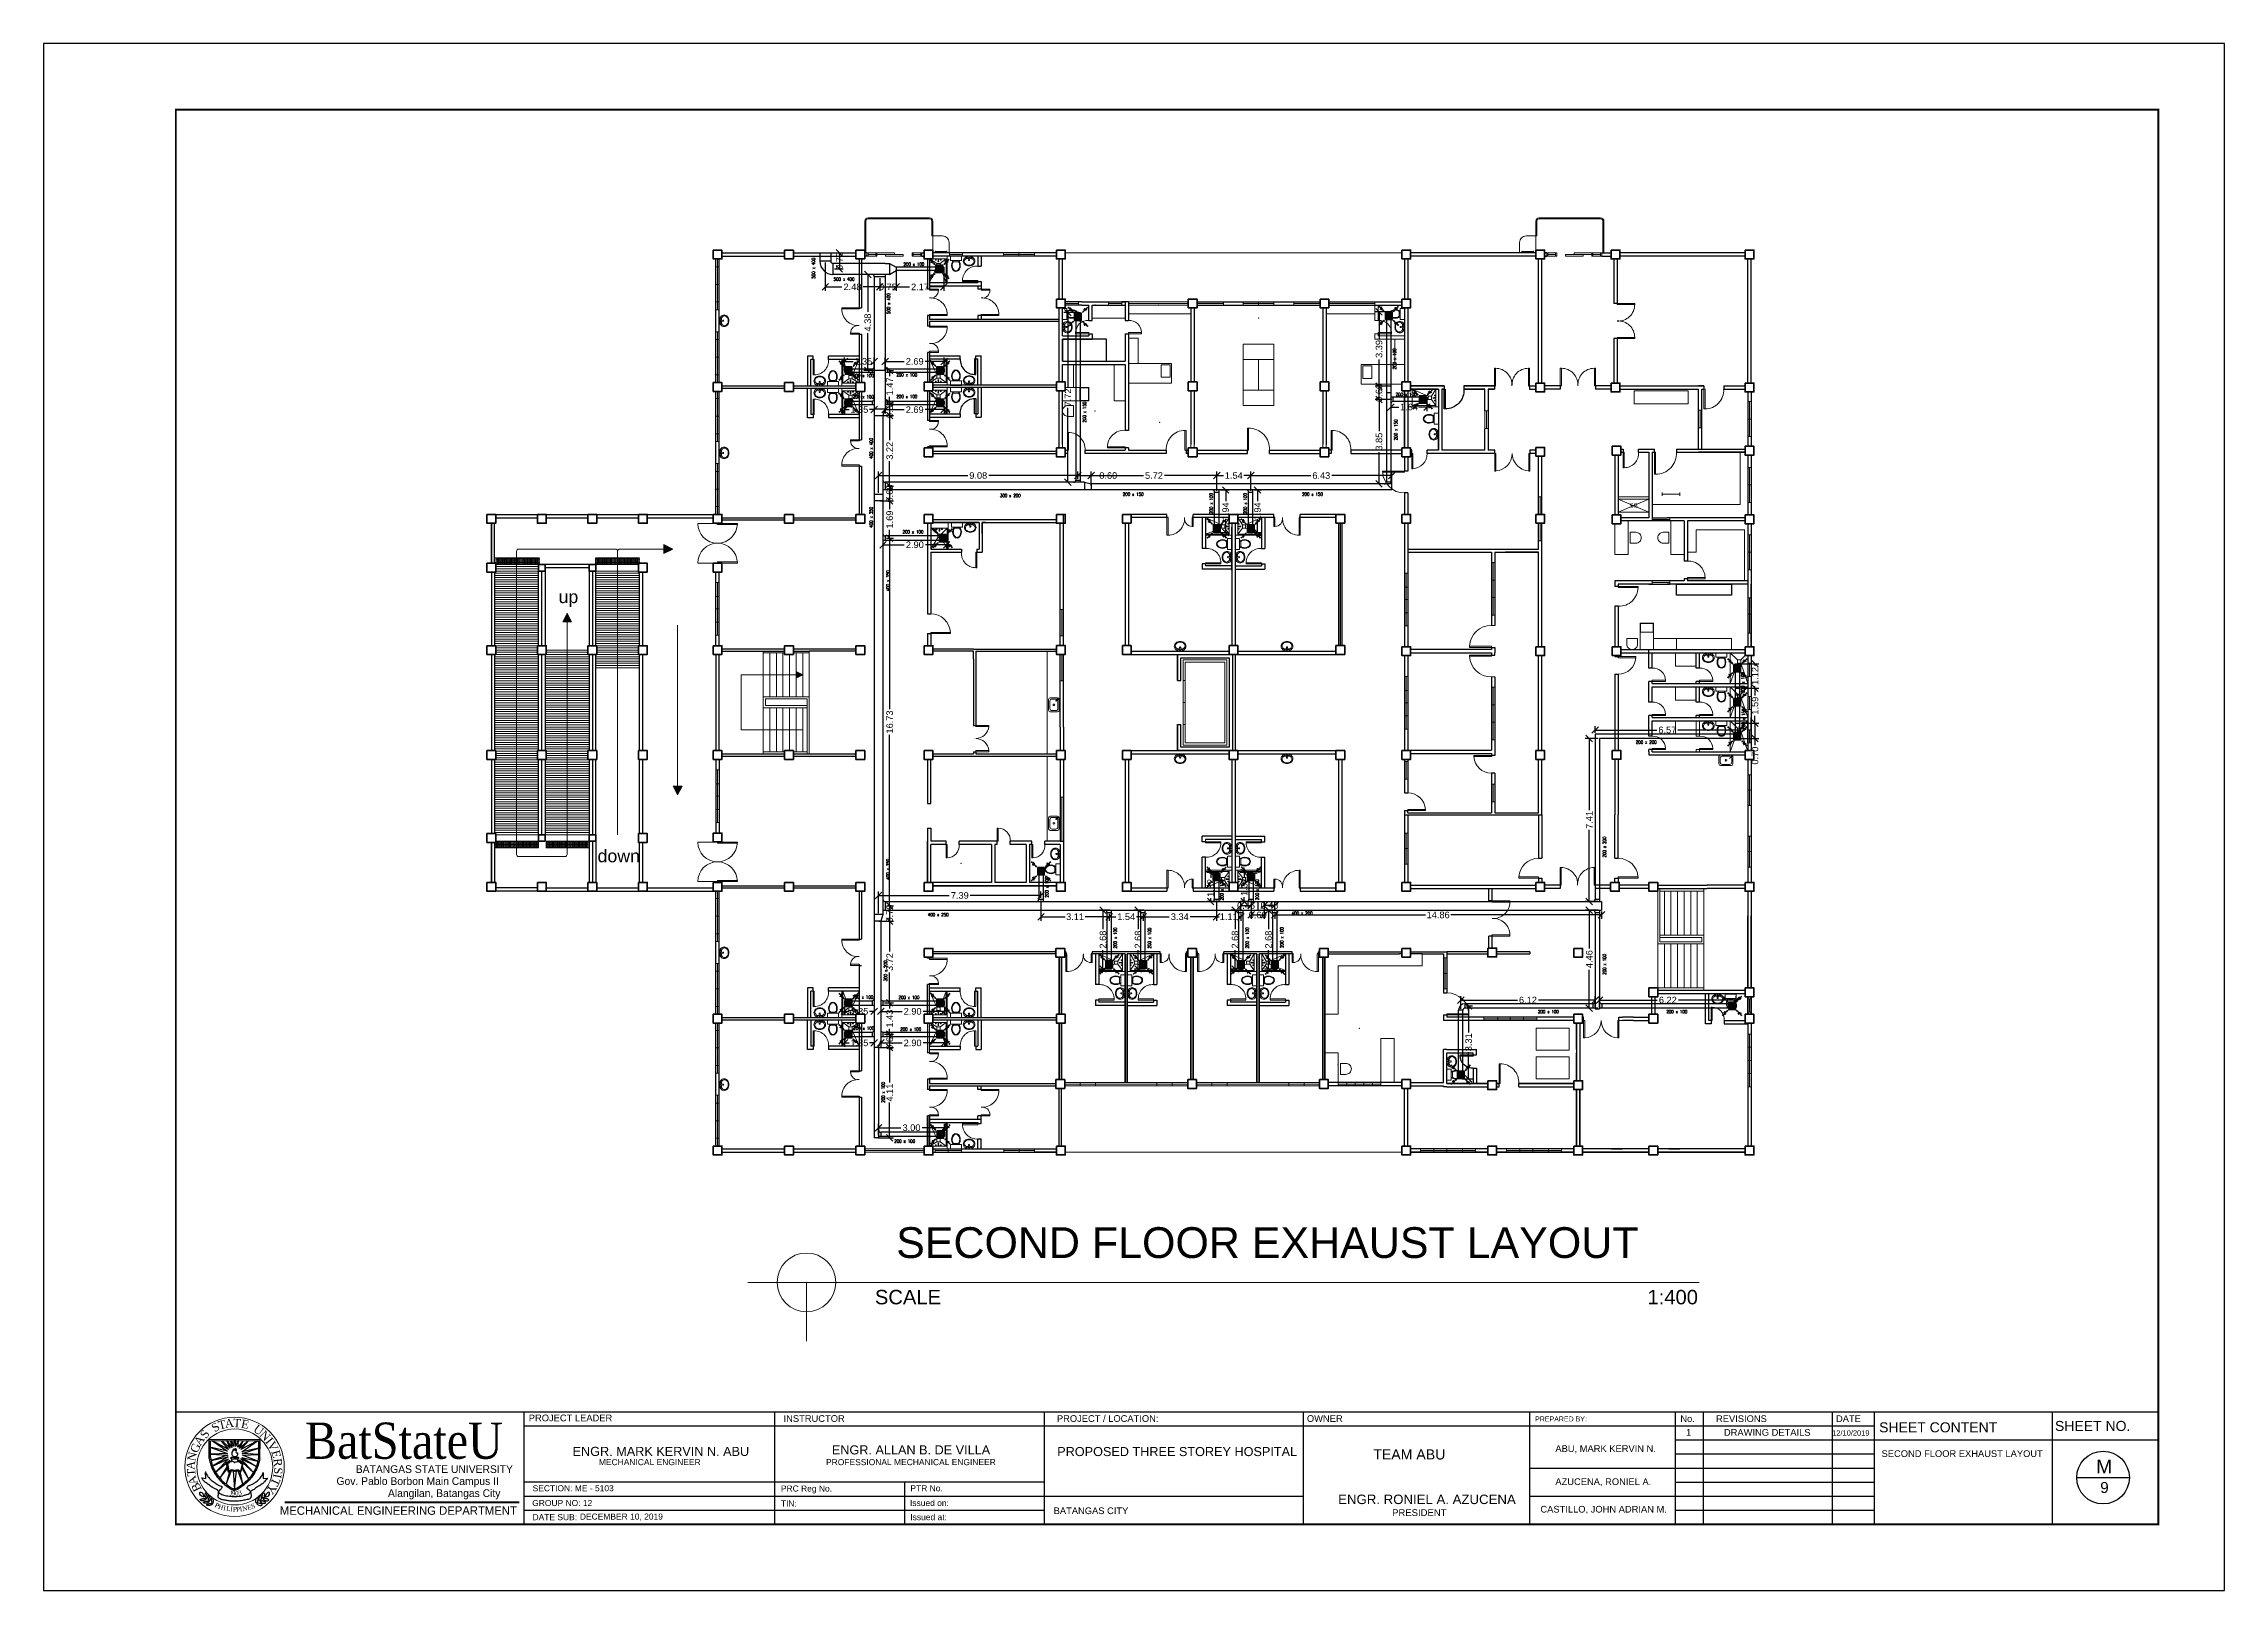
# Model space of a CAD drawing. Header units: millimetres. Extents: x 3 to 434, y 1 to 233.
# Drawn here: x 225.2 to 324.5, y 78.5 to 148.9 of the extents above; entities that cross this region are included whole.
import ezdxf
from ezdxf.enums import TextEntityAlignment as Align

# ---------------------------------------------------------------- set-up
doc = ezdxf.new("R2010")
doc.units = ezdxf.units.MM
doc.header["$MEASUREMENT"] = 0
for name, color, linetype in [('.1', 1, 'Continuous'), ('AIR', 7, 'Continuous'), ('AIR-00', 8, 'Continuous'), ('AIR-03', 30, 'Continuous'), ('dimen', 7, 'Continuous'), ('ducting label', 7, 'Continuous'), ('exhaust', 1, 'Continuous'), ('SHEET', 3, 'Continuous'), ('text', 7, 'Continuous')]:
    doc.layers.add(name, color=color, linetype=linetype)
for name, color, linetype, lineweight in [('stair', 134, 'Continuous', 0), ('texts', 2, 'Continuous', 18), ('WALL', 4, 'Continuous', 30)]:
    doc.layers.add(name, color=color, linetype=linetype, lineweight=lineweight)
doc.styles.add('Arch-Dim', font='simplex.shx', dxfattribs={"width": 0.75})
doc.styles.add('arial', font='arial.ttf')
doc.styles.add('CGOTHIC', font='GOTHIC.TTF')
doc.styles.add('GARAMOND', font='GARA.TTF')
doc.styles.get("Standard").update_dxf_attribs({"font": 'arial.ttf'})
doc.styles.add('SWISSLT175', font='swissl.ttf', dxfattribs={"height": 0.175})
doc.dimstyles.new('Copy of dimension', dxfattribs={"dimtxt": 0.3, "dimasz": 0.3, "dimexe": 0.18, "dimexo": 0.0625, "dimgap": 0.09, "dimtad": 0, "dimzin": 0, "dimdsep": 46, "dimtxsty": 'Standard', "dimblk": 'OBLIQUE', "dimcen": 0.09, "dimclrd": 256, "dimclre": 256, "dimclrt": 256, "dimadec": 0, "dimazin": 0, "dimtfac": 1, "dimtofl": 0, "dimtmove": 0, "dimatfit": 3, "dimldrblk": 'OBLIQUE', "dimfxl": 1, "dimtolj": 1, "dimtzin": 0, "dimarcsym": 0})

msp = doc.modelspace()

# ---------------------------------------------------------------- texts
at = {"color": 0, "linetype": 'ByBlock', "lineweight": 9}
for s, height, p in [('SECOND FLOOR EXHAUST LAYOUT', 1.4, (264.016, 93.623)), ('SCALE                                                                                                                              1:400', 0.657637, (263.047, 91.514))]:
    msp.add_text(s, height=height, dxfattribs=at).set_placement(p)
at = {"color": 8, "lineweight": 9, "ltscale": 0.4, "insert": (297.586, 127.865), "char_height": 0.2, "attachment_point": 5, "line_spacing_factor": 0.9, "style": 'SWISSLT175'}
msp.add_mtext('SS', dxfattribs=at)
at = {"color": 8, "lineweight": -2, "ltscale": 0.4, "insert": (249.095, 123.63), "char_height": 0.5778, "attachment_point": 5, "line_spacing_factor": 0.9, "style": 'SWISSLT175'}
msp.add_mtext('up', dxfattribs=at)
at = {"color": 8, "lineweight": -2, "ltscale": 0.4, "insert": (251.387, 111.918), "char_height": 0.5778, "width": 0.90467, "attachment_point": 5, "line_spacing_factor": 0.9, "style": 'SWISSLT175'}
msp.add_mtext('down', dxfattribs=at)
at = {"attachment_point": 1}
for s, insert, char_height, width, rotation in [('{\\fTimes New Roman|b0|i0|c0|p18;\\C1;A}', (232.02, 85.256), 0.37713, 29.67394, 56.11039), ('{\\fTimes New Roman|b0|i0|c0|p18;\\C1;S}', (232.295, 85.583), 0.37713, 29.67394, 56.11039), ('{\\fTimes New Roman|b0|i0|c0|p18;\\C1;S}', (232.794, 85.998), 0.37713, 29.67394, 33.23179), ('{\\fTimes New Roman|b0|i0|c0|p18;\\C1;T}', (233.11, 86.175), 0.37713, 29.67394, 14.44799), ('{\\fTimes New Roman|b0|i0|c0|p18;\\C1;A}', (233.433, 86.272), 0.37713, 29.67394, 5.71852), ('{\\fTimes New Roman|b0|i0|c0|p18;\\C1;T}', (233.849, 86.306), 0.37713, 0.3193, 356.81503), ('{\\fTimes New Roman|b0|i0|c0|p18;\\C1;E}', (234.245, 86.278), 0.37713, 29.67394, 348.69045), ('{\\fTimes New Roman|b0|i0|c0|p18;\\C1;U}', (234.937, 86.069), 0.37713, 29.67394, 323.50126), ('{\\fTimes New Roman|b0|i0|c0|p18;\\C1;N}', (235.274, 85.812), 0.37713, 29.67394, 314.13564), ('{\\fTimes New Roman|b0|i0|c0|p18;\\C1;I}', (235.574, 85.498), 0.37713, 29.67394, 308.6454), ('{\\fTimes New Roman|b0|i0|c0|p18;\\C1;N}', (231.732, 84.431), 0.37713, 29.67394, 77.56161), ('{\\fTimes New Roman|b0|i0|c0|p18;\\C1;G}', (231.855, 84.869), 0.37713, 29.67394, 65.93474), ('{\\fTimes New Roman|b0|i0|c0|p18;\\C1;V}', (235.706, 85.329), 0.37713, 29.67394, 298.20017), ('{\\fTimes New Roman|b0|i0|c0|p18;\\C1;E}', (235.93, 84.917), 0.37713, 29.67394, 285.47868), ('{\\fTimes New Roman|b0|i0|c0|p18;\\C1;R}', (236.038, 84.525), 0.37713, 29.67394, 276.19955), ('{\\fTimes New Roman|b0|i0|c0|p18;\\C1;A}', (231.701, 83.997), 0.37713, 29.67394, 85.53705), ('{\\fTimes New Roman|b0|i0|c0|p18;\\C1;T}', (231.752, 83.676), 0.37713, 29.67394, 94.26652), ('{\\fTimes New Roman|b0|i0|c0|p18;\\C1;A}', (231.886, 83.243), 0.37713, 29.67394, 110.36673), ('{\\fTimes New Roman|b0|i0|c0|p18;\\C1;B}', (232.067, 82.937), 0.37713, 29.67394, 115.18408), ('{\\fTimes New Roman|b0|i0|c0|p18;\\C1;T}', (235.997, 83.513), 0.37713, 29.67394, 245.97799), ('{\\fTimes New Roman|b0|i0|c0|p18;\\C1;I}', (236.044, 83.758), 0.37713, 29.67394, 259.8108), ('{\\fTimes New Roman|b0|i0|c0|p18;\\C1;S}', (236.086, 84.083), 0.37713, 29.67394, 266.05857), ('{\\fTimes New Roman|b0|i0|c0|p18;\\C1;P}', (233.063, 82.498), 0.21119, 29.67394, 333.24497), ('{\\fTimes New Roman|b0|i0|c0|p18;\\C1;P}', (233.069, 82.498), 0.21119, 29.67394, 333.24497), ('{\\fTimes New Roman|b0|i0|c0|p18;\\C1;H}', (233.195, 82.423), 0.21119, 29.67394, 342.36893), ('{\\fTimes New Roman|b0|i0|c0|p18;\\C1;1}', (233.684, 83.042), 0.21119, 29.67394, 350.69674), ('{\\fTimes New Roman|b0|i0|c0|p18;\\C1;9}', (233.766, 83.02), 0.21119, 29.67394, 359.89652), ('{\\fTimes New Roman|b0|i0|c0|p18;\\C1;0}', (233.923, 83.016), 0.21119, 29.67394, 359.89652), ('{\\fTimes New Roman|b0|i0|c0|p18;\\C1;3}', (234.037, 83.018), 0.21119, 29.67394, 14.57269), ('{\\fTimes New Roman|b0|i0|c0|p18;\\C1;E}', (234.449, 82.358), 0.21119, 29.67394, 14.57269), ('{\\fTimes New Roman|b0|i0|c0|p18;\\C1;S}', (234.628, 82.41), 0.21119, 29.67394, 14.57269), ('{\\fTimes New Roman|b0|i0|c0|p18;\\C1;Y}', (235.846, 83.162), 0.37713, 29.67394, 237.49398), ('{\\fTimes New Roman|b0|i0|c0|p18;\\C1;I}', (233.41, 82.354), 0.21119, 29.67394, 350.74463), ('{\\fTimes New Roman|b0|i0|c0|p18;\\C1;L}', (233.54, 82.334), 0.21119, 29.67394, 350.69674), ('{\\fTimes New Roman|b0|i0|c0|p18;\\C1;I}', (233.716, 82.301), 0.21119, 29.67394, 357.83253), ('{\\fTimes New Roman|b0|i0|c0|p18;\\C1;P}', (233.822, 82.291), 0.21119, 29.67394, 359.89652), ('{\\fTimes New Roman|b0|i0|c0|p18;\\C1;P}', (233.956, 82.285), 0.21119, 29.67394, 7.51618), ('{\\fTimes New Roman|b0|i0|c0|p18;\\C1;I}', (234.117, 82.292), 0.21119, 29.67394, 9.03911), ('{\\fTimes New Roman|b0|i0|c0|p18;\\C1;N}', (234.226, 82.302), 0.21119, 29.67394, 12.92447)]:
    msp.add_mtext(s, dxfattribs=dict(at, insert=insert, char_height=char_height, width=width, rotation=rotation))
at = {"layer": 'ducting label', "color": 240, "linetype": 'Continuous', "lineweight": 25, "true_color": 0xed1f24, "char_height": 0.15, "attachment_point": 1, "rotation": 90, "style": 'Arch-Dim'}
for s, insert in [('\\A1;500 x 400', (260.174, 138.193)), ('\\A1;500 x 400', (263.594, 136.581)), ('\\A1;200 x 100', (286.628, 134.065)), ('\\A1;200 x 150', (272.507, 131.646)), ('\\A1;200 x 150', (286.686, 130.837)), ('\\A1;400 x 400', (262.797, 129.996)), ('\\A1;200 x 100', (278.281, 127.482)), ('\\A1;200 x 100', (279.831, 127.482)), ('\\A1;400 x 350', (262.796, 126.857)), ('\\A1;400 x 350', (263.569, 123.964)), ('\\A1;200 x 100', (302.487, 119.339)), ('\\A1;200 x 150', (302.517, 117.676)), ('\\A1;200 x 200', (296.18, 111.852)), ('\\A1;400 x 350', (263.569, 110.837)), ('\\A1;200 x 100', (270.802, 110.028)), ('\\A1;200 x 100', (278.771, 109.898)), ('\\A1;200 x 100', (280.368, 109.906)), ('\\A1;200 x 100', (273.913, 107.713)), ('\\A1;200 x 100', (275.468, 107.706)), ('\\A1;200 x 100', (279.923, 107.714)), ('\\A1;200 x 100', (281.499, 107.735)), ('\\A1;200 x 100', (296.18, 106.511))]:
    msp.add_mtext_dynamic_manual_height_columns(s, width=1.19515, gutter_width=1.011, heights=[0], dxfattribs=dict(at, insert=insert))
at = {"layer": 'ducting label', "color": 240, "linetype": 'Continuous', "lineweight": 25, "true_color": 0xed1f24, "char_height": 0.15, "attachment_point": 1, "style": 'Arch-Dim'}
for s, insert in [('\\A1;500 x 400', (261.167, 138.249)), ('\\A1;200 x 100', (264.347, 138.923)), ('\\A1;200 x 100', (262.049, 133.858)), ('\\A1;200 x 100', (264.021, 133.898)), ('\\A1;200 x 100', (262.048, 132.896)), ('\\A1;200 x 100', (264.025, 132.903)), ('\\A1;200 x 100', (286.754, 133.002)), ('\\A1;300 x 200', (268.735, 128.398)), ('\\A1;200 x 150', (274.331, 128.457)), ('\\A1;200 x 150', (282.493, 128.457)), ('\\A1;200 x 100', (264.306, 126.742)), ('\\A1;200 x 200', (297.682, 117.175)), ('\\A1;200 x 100', (293.231, 104.909)), ('\\A1;200 x 100', (299.077, 104.909))]:
    msp.add_mtext_dynamic_manual_height_columns(s, width=1.19515, gutter_width=1.011, heights=[0], dxfattribs=dict(at, insert=insert))
at = {"layer": 'ducting label', "color": 240, "linetype": 'Continuous', "true_color": 0xed1f24, "char_height": 0.15, "attachment_point": 1, "style": 'Arch-Dim'}
for s, insert in [('\\A1;400 x 250', (265.452, 109.323)), ('\\A1;400 x 200', (282.021, 109.391)), ('\\A1;200 x 100', (262.022, 105.574)), ('\\A1;200 x 100', (264.123, 105.559)), ('\\A1;200 x 100', (262.065, 104.155)), ('\\A1;200 x 100', (264.202, 104.109)), ('\\A1;200 x 100', (263.927, 99.018))]:
    msp.add_mtext_dynamic_manual_height_columns(s, width=1.19515, gutter_width=1.011, heights=[0], dxfattribs=dict(at, insert=insert))
at = {"layer": 'ducting label', "color": 240, "linetype": 'Continuous', "true_color": 0xed1f24, "char_height": 0.15, "attachment_point": 1, "rotation": 90, "style": 'Arch-Dim'}
for s, insert in [('\\A1;300 x 200', (263.46, 106.212)), ('\\A1;200 x 100', (263.348, 100.686))]:
    msp.add_mtext_dynamic_manual_height_columns(s, width=1.19515, gutter_width=1.011, heights=[0], dxfattribs=dict(at, insert=insert))
at = {"layer": 'SHEET', "color": 1, "style": 'arial'}
for s, height, p in [('M', 0.624, (318.646, 83.815)), ('9', 0.499, (318.827, 82.928))]:
    msp.add_text(s, height=height, dxfattribs=at).set_placement(p)
at = {"layer": 'text', "style": 'arial'}
for s, height, p in [('PROJECT LEADER', 0.30409, (247.291, 86.192)), ('INSTRUCTOR', 0.304, (258.889, 86.165)), ('PROJECT / LOCATION:', 0.30402, (271.332, 86.165)), ('PROJECT / LOCATION:', 0.30402, (271.332, 86.165)), ('PROJECT / LOCATION:', 0.30402, (271.332, 86.165)), ('OWNER', 0.304, (282.713, 86.165)), ('PREPARED BY: ', 0.22802, (293.104, 86.183)), ('No.', 0.304, (299.713, 86.157)), ('REVISIONS', 0.304, (301.338, 86.157)), ('DATE', 0.304, (306.8, 86.157)), ('1', 0.304, (299.975, 85.537)), ('DRAWING DETAILS', 0.30402, (301.698, 85.533)), ('12/10/2019', 0.2432, (306.625, 85.538)), ('SHEET CONTENT', 0.45603, (308.762, 85.688)), ('SHEET NO.', 0.456, (316.769, 85.751)), ('ENGR. MARK KERVIN N. ABU', 0.41257, (249.285, 84.615)), ('MECHANICAL ENGINEER', 0.27505, (250.482, 84.194)), ('PROFESSIONAL MECHANICAL ENGINEER', 0.27505, (260.823, 84.194)), ('ENGR. ALLAN B. DE VILLA', 0.41257, (261.088, 84.683)), ('PROPOSED THREE STOREY HOSPITAL', 0.41257, (271.347, 84.607)), ('TEAM ABU', 0.4598, (285.733, 84.453)), ('ABU, MARK KERVIN N.', 0.30402, (294.024, 84.794)), ('SECOND FLOOR EXHAUST LAYOUT', 0.30402, (308.874, 84.567)), ('AZUCENA, RONIEL A.', 0.30402, (294.024, 83.289)), ('GROUP NO: 12', 0.27505, (247.447, 82.334)), ('SECTION: ME - 5103', 0.27505, (247.465, 83.007)), ('TIN:', 0.275, (258.768, 82.311)), ('PRC Reg No.', 0.27505, (258.768, 82.993)), ('Issued on:', 0.275, (264.644, 82.334)), ('PTR No.', 0.275, (264.663, 83.007)), ('ENGR. RONIEL A. AZUCENA', 0.43038, (284.137, 82.423)), ('DATE SUB:', 0.275, (247.462, 81.69)), ('DECEMBER 10, 2019', 0.27505, (249.618, 81.717)), ('Issued at:', 0.275, (264.659, 81.69)), ('BATANGAS CITY', 0.30402, (271.185, 81.966)), ('PRESIDENT', 0.3099, (286.591, 81.879)), ('CASTILLO, JOHN ADRIAN M.', 0.30402, (293.344, 82.037))]:
    msp.add_text(s, height=height, dxfattribs=at).set_placement(p)
at = {"layer": 'text', "width": 1}
for s, height, style, p in [('BatStateU', 1.6503, 'GARAMOND', (241.605, 84.484)), ('Gov. Pablo Borbon Main Campus II', 0.35128, 'CGOTHIC', (242.232, 83.293)), ('BATANGAS STATE UNIVERSITY', 0.35128, 'CGOTHIC', (242.991, 83.838)), ('Alangilan, Batangas City', 0.35128, 'CGOTHIC', (243.44, 82.744))]:
    msp.add_text(s, height=height, dxfattribs=dict(at, style=style)).set_placement(p, align=Align.CENTER)
at = {"layer": 'WALL', "color": 250, "linetype": 'Continuous', "lineweight": 0, "insert": (235.96, 82.319), "char_height": 0.38403, "width": 12.18966, "attachment_point": 1}
msp.add_mtext('{\\fCentury Gothic|b0|i0|c0|p34;\\C7;MECHANICAL ENGINEERING DEPARTMENT}', dxfattribs=at)

# ---------------------------------------------------------------- blocks, each defined once
blk = doc.blocks.new('dr 900')
at = {"ltscale": 0.03}
blk.add_lwpolyline([(0, 0), (0.05, 0), (0.05, 0.9), (0, 0.9)], close=True, dxfattribs=at)
blk.add_arc((0.05, 0.049), 0.851, 356.72685, 90, dxfattribs=at)
blk = doc.blocks.new('door-.60m')
at = {"ltscale": 0.03}
blk.add_lwpolyline([(0, 0), (0.05, 0), (0.05, 0.6), (0, 0.6)], close=True, dxfattribs=at)
blk.add_arc((0.05, 0.048), 0.552, 355.02089, 90, dxfattribs=at)
blk = doc.blocks.new('dr 700')
at = {"ltscale": 0.03}
blk.add_lwpolyline([(0, 0), (0.05, 0), (0.05, 0.7), (0, 0.7)], close=True, dxfattribs=at)
blk.add_arc((0.05, 0.048), 0.652, 355.75781, 90, dxfattribs=at)
blk = doc.blocks.new('GRILL-C-IN')
at = {"layer": 'AIR-00', "ltscale": 3}
for p, q in [((-0.62, 0.6), (-0.67, 0.65)), ((-0.6, 0.62), (-0.65, 0.67)), ((-0.64, 0.64), (-0.3, 0.3)), ((0.64, 0.64), (0.3, 0.3)), ((0.6, 0.62), (0.65, 0.67)), ((0.62, 0.6), (0.67, 0.65)), ((-0.62, -0.6), (-0.67, -0.65)), ((-0.6, -0.62), (-0.65, -0.67)), ((-0.64, -0.64), (-0.3, -0.3)), ((0.64, -0.64), (0.3, -0.3)), ((0.6, -0.62), (0.65, -0.67)), ((0.62, -0.6), (0.67, -0.65))]:
    blk.add_line(p, q, dxfattribs=at)
at = {"layer": 'AIR-00', "color": 50}
for p, q in [((-0.19, 0.19), (0.19, -0.19)), ((0.19, 0.19), (-0.19, -0.19))]:
    blk.add_line(p, q, dxfattribs=at)
at = {"layer": 'AIR-00', "ltscale": 3}
for points in [[(-0.36, 0.39), (-0.39, 0.36), (-0.3, 0.3)], [(0.39, 0.36), (0.36, 0.39), (0.3, 0.3)], [(-0.36, -0.39), (-0.39, -0.36), (-0.3, -0.3)], [(0.39, -0.36), (0.36, -0.39), (0.3, -0.3)]]:
    blk.add_lwpolyline(points, close=True, dxfattribs=at)
at = {"layer": 'AIR-00', "color": 50}
for points in [[(-0.19, -0.19), (0.19, -0.19), (0.19, 0.19), (-0.19, 0.19)], [(-0.12, -0.12), (0.12, -0.12), (0.12, 0.12), (-0.12, 0.12)], [(-0.06, -0.06), (0.06, -0.06), (0.06, 0.06), (-0.06, 0.06)]]:
    blk.add_lwpolyline(points, close=True, dxfattribs=at)
at = {"layer": 'AIR-00', "ltscale": 3}
for points in [[(-0.44, 0.44), (-0.51, 0.4), (-0.43, 0.51), (-0.57, 0.43), (-0.48, 0.6), (-0.56, 0.56)], [(0.44, 0.44), (0.4, 0.51), (0.51, 0.43), (0.43, 0.57), (0.6, 0.48), (0.56, 0.56)], [(-0.44, -0.44), (-0.51, -0.4), (-0.43, -0.51), (-0.57, -0.43), (-0.48, -0.6), (-0.56, -0.56)], [(0.44, -0.44), (0.4, -0.51), (0.51, -0.43), (0.43, -0.57), (0.6, -0.48), (0.56, -0.56)]]:
    blk.add_spline(points, degree=3, dxfattribs=at)
for points in [[(-0.3, 0.3), (-0.36, 0.39), (-0.39, 0.36)], [(0.3, 0.3), (0.39, 0.36), (0.36, 0.39)], [(-0.3, -0.3), (-0.36, -0.39), (-0.39, -0.36)], [(0.3, -0.3), (0.39, -0.36), (0.36, -0.39)]]:
    blk.add_solid(points, dxfattribs=at)
at = {"layer": 'AIR-03', "color": 6}
blk.add_lwpolyline([(-0.25, -0.25), (0.25, -0.25), (0.25, 0.25), (-0.25, 0.25)], close=True, dxfattribs=at)
blk = doc.blocks.new('_Oblique')
at = {"color": 0, "linetype": 'ByBlock', "lineweight": -2}
blk.add_line((-0.5, -0.5), (0.5, 0.5), dxfattribs=at)
blk = doc.blocks.new('*D45')
at = {"layer": 'Defpoints', "color": 0, "transparency": 16777216}
for p in [(261.039, 139.364), (261.139, 138.636), (261.428, 138.636)]:
    blk.add_point(p, dxfattribs=at)
at = {"layer": 'dimen', "lineweight": -2, "transparency": 16777216}
for p, q in [((261.101, 139.364), (261.608, 139.364)), ((261.428, 139.364), (261.428, 138.636)), ((261.201, 138.636), (261.608, 138.636))]:
    blk.add_line(p, q, dxfattribs=at)
at = {"layer": 'dimen', "lineweight": -2, "transparency": 16777216, "xscale": 0.3, "yscale": 0.3, "zscale": 0.3}
for p, rotation in [((261.428, 139.364), 90), ((261.428, 138.636), 270)]:
    blk.add_blockref('_Oblique', p, dxfattribs=dict(at, rotation=rotation))
at = {"layer": 'dimen', "transparency": 16777216, "insert": (261.428, 139), "char_height": 0.3, "attachment_point": 5, "rotation": 90}
blk.add_mtext('\\A1;0.73', dxfattribs=at)
blk = doc.blocks.new('*D46')
at = {"layer": 'Defpoints', "color": 0, "transparency": 16777216}
for p in [(260.789, 138.986), (263.265, 138.286), (263.265, 137.819)]:
    blk.add_point(p, dxfattribs=at)
at = {"layer": 'dimen', "lineweight": -2, "transparency": 16777216}
for p, q in [((260.789, 138.924), (260.789, 137.639)), ((263.265, 138.224), (263.265, 137.639)), ((260.789, 137.819), (261.545, 137.819)), ((263.265, 137.819), (262.51, 137.819))]:
    blk.add_line(p, q, dxfattribs=at)
at = {"layer": 'dimen', "lineweight": -2, "transparency": 16777216, "xscale": 0.3, "yscale": 0.3, "zscale": 0.3, "rotation": 180}
blk.add_blockref('_Oblique', (260.789, 137.819), dxfattribs=at)
at = {"layer": 'dimen', "lineweight": -2, "transparency": 16777216, "xscale": 0.3, "yscale": 0.3, "zscale": 0.3}
blk.add_blockref('_Oblique', (263.265, 137.819), dxfattribs=at)
at = {"layer": 'dimen', "transparency": 16777216, "insert": (262.027, 137.819), "char_height": 0.3, "attachment_point": 5}
blk.add_mtext('\\A1;2.48', dxfattribs=at)
blk = doc.blocks.new('*D47')
at = {"layer": 'Defpoints', "color": 0, "transparency": 16777216}
for p in [(263.265, 138.286), (264.015, 138.636), (264.015, 137.819)]:
    blk.add_point(p, dxfattribs=at)
at = {"layer": 'dimen', "lineweight": -2, "transparency": 16777216}
for p, q in [((263.265, 138.224), (263.265, 137.639)), ((264.015, 138.574), (264.015, 137.639)), ((263.265, 137.819), (264.015, 137.819))]:
    blk.add_line(p, q, dxfattribs=at)
at = {"layer": 'dimen', "lineweight": -2, "transparency": 16777216, "xscale": 0.3, "yscale": 0.3, "zscale": 0.3, "rotation": 180}
blk.add_blockref('_Oblique', (263.265, 137.819), dxfattribs=at)
at = {"layer": 'dimen', "lineweight": -2, "transparency": 16777216, "xscale": 0.3, "yscale": 0.3, "zscale": 0.3}
blk.add_blockref('_Oblique', (264.015, 137.819), dxfattribs=at)
at = {"layer": 'dimen', "transparency": 16777216, "insert": (263.64, 137.819), "char_height": 0.3, "attachment_point": 5}
blk.add_mtext('\\A1;0.75', dxfattribs=at)
blk = doc.blocks.new('*D48')
at = {"layer": 'Defpoints', "color": 0, "transparency": 16777216}
for p in [(264.015, 138.636), (266.186, 138.636), (266.186, 137.819)]:
    blk.add_point(p, dxfattribs=at)
at = {"layer": 'dimen', "lineweight": -2, "transparency": 16777216}
for p, q in [((264.015, 138.574), (264.015, 137.639)), ((266.186, 138.574), (266.186, 137.639)), ((264.015, 137.819), (264.618, 137.819)), ((266.186, 137.819), (265.583, 137.819))]:
    blk.add_line(p, q, dxfattribs=at)
at = {"layer": 'dimen', "lineweight": -2, "transparency": 16777216, "xscale": 0.3, "yscale": 0.3, "zscale": 0.3, "rotation": 180}
blk.add_blockref('_Oblique', (264.015, 137.819), dxfattribs=at)
at = {"layer": 'dimen', "lineweight": -2, "transparency": 16777216, "xscale": 0.3, "yscale": 0.3, "zscale": 0.3}
blk.add_blockref('_Oblique', (266.186, 137.819), dxfattribs=at)
at = {"layer": 'dimen', "transparency": 16777216, "insert": (265.101, 137.819), "char_height": 0.3, "attachment_point": 5}
blk.add_mtext('\\A1;2.17', dxfattribs=at)
blk = doc.blocks.new('*D49')
at = {"layer": 'Defpoints', "color": 0, "transparency": 16777216}
for p in [(263.515, 138.386), (262.722, 134.01), (263.615, 134.01)]:
    blk.add_point(p, dxfattribs=at)
at = {"layer": 'dimen', "lineweight": -2, "transparency": 16777216}
for p, q in [((263.453, 138.386), (262.542, 138.386)), ((262.722, 138.386), (262.722, 136.684)), ((262.722, 134.01), (262.722, 135.712)), ((263.553, 134.01), (262.542, 134.01))]:
    blk.add_line(p, q, dxfattribs=at)
at = {"layer": 'dimen', "lineweight": -2, "transparency": 16777216, "xscale": 0.3, "yscale": 0.3, "zscale": 0.3}
for p, rotation in [((262.722, 138.386), 90), ((262.722, 134.01), 270)]:
    blk.add_blockref('_Oblique', p, dxfattribs=dict(at, rotation=rotation))
at = {"layer": 'dimen', "transparency": 16777216, "insert": (262.722, 136.198), "char_height": 0.3, "attachment_point": 5, "rotation": 90}
blk.add_mtext('\\A1;4.38', dxfattribs=at)
blk = doc.blocks.new('*D50')
at = {"layer": 'Defpoints', "color": 0, "transparency": 16777216}
for p in [(261.663, 134.428), (261.663, 133.935), (263.015, 133.935)]:
    blk.add_point(p, dxfattribs=at)
at = {"layer": 'dimen', "lineweight": -2, "transparency": 16777216}
for p, q in [((261.663, 133.998), (261.663, 134.608)), ((261.663, 134.428), (262.052, 134.428)), ((263.015, 134.428), (262.985, 134.428)), ((263.015, 133.998), (263.015, 134.608))]:
    blk.add_line(p, q, dxfattribs=at)
at = {"layer": 'dimen', "lineweight": -2, "transparency": 16777216, "xscale": 0.3, "yscale": 0.3, "zscale": 0.3, "rotation": 180}
blk.add_blockref('_Oblique', (261.663, 134.428), dxfattribs=at)
at = {"layer": 'dimen', "lineweight": -2, "transparency": 16777216, "xscale": 0.3, "yscale": 0.3, "zscale": 0.3}
blk.add_blockref('_Oblique', (263.015, 134.428), dxfattribs=at)
at = {"layer": 'dimen', "transparency": 16777216, "insert": (262.518, 134.428), "char_height": 0.3, "attachment_point": 5}
blk.add_mtext('\\A1;1.35', dxfattribs=at)
blk = doc.blocks.new('*D51')
at = {"layer": 'Defpoints', "color": 0, "transparency": 16777216}
for p in [(266.202, 134.428), (263.515, 133.935), (266.202, 133.935)]:
    blk.add_point(p, dxfattribs=at)
at = {"layer": 'dimen', "lineweight": -2, "transparency": 16777216}
for p, q in [((263.515, 133.998), (263.515, 134.608)), ((263.515, 134.428), (264.376, 134.428)), ((266.202, 134.428), (265.341, 134.428)), ((266.202, 133.998), (266.202, 134.608))]:
    blk.add_line(p, q, dxfattribs=at)
at = {"layer": 'dimen', "lineweight": -2, "transparency": 16777216, "xscale": 0.3, "yscale": 0.3, "zscale": 0.3, "rotation": 180}
blk.add_blockref('_Oblique', (263.515, 134.428), dxfattribs=at)
at = {"layer": 'dimen', "lineweight": -2, "transparency": 16777216, "xscale": 0.3, "yscale": 0.3, "zscale": 0.3}
blk.add_blockref('_Oblique', (266.202, 134.428), dxfattribs=at)
at = {"layer": 'dimen', "transparency": 16777216, "insert": (264.859, 134.428), "char_height": 0.3, "attachment_point": 5}
blk.add_mtext('\\A1;2.69', dxfattribs=at)
blk = doc.blocks.new('*D52')
at = {"layer": 'Defpoints', "color": 0, "transparency": 16777216}
for p in [(261.663, 132.469), (261.663, 132.238), (263.015, 132.469)]:
    blk.add_point(p, dxfattribs=at)
at = {"layer": 'dimen', "lineweight": -2, "transparency": 16777216}
for p, q in [((261.663, 132.406), (261.663, 132.058)), ((261.663, 132.238), (261.872, 132.238)), ((263.015, 132.238), (262.806, 132.238)), ((263.015, 132.406), (263.015, 132.058))]:
    blk.add_line(p, q, dxfattribs=at)
at = {"layer": 'dimen', "lineweight": -2, "transparency": 16777216, "xscale": 0.3, "yscale": 0.3, "zscale": 0.3, "rotation": 180}
blk.add_blockref('_Oblique', (261.663, 132.238), dxfattribs=at)
at = {"layer": 'dimen', "lineweight": -2, "transparency": 16777216, "xscale": 0.3, "yscale": 0.3, "zscale": 0.3}
blk.add_blockref('_Oblique', (263.015, 132.238), dxfattribs=at)
at = {"layer": 'dimen', "transparency": 16777216, "insert": (262.339, 132.238), "char_height": 0.3, "attachment_point": 5}
blk.add_mtext('\\A1;1.35', dxfattribs=at)
blk = doc.blocks.new('*D53')
at = {"layer": 'Defpoints', "color": 0, "transparency": 16777216}
for p in [(263.515, 132.469), (266.202, 132.469), (266.202, 132.232)]:
    blk.add_point(p, dxfattribs=at)
at = {"layer": 'dimen', "lineweight": -2, "transparency": 16777216}
for p, q in [((263.515, 132.406), (263.515, 132.052)), ((263.515, 132.232), (264.376, 132.232)), ((266.202, 132.232), (265.341, 132.232)), ((266.202, 132.406), (266.202, 132.052))]:
    blk.add_line(p, q, dxfattribs=at)
at = {"layer": 'dimen', "lineweight": -2, "transparency": 16777216, "xscale": 0.3, "yscale": 0.3, "zscale": 0.3, "rotation": 180}
blk.add_blockref('_Oblique', (263.515, 132.232), dxfattribs=at)
at = {"layer": 'dimen', "lineweight": -2, "transparency": 16777216, "xscale": 0.3, "yscale": 0.3, "zscale": 0.3}
blk.add_blockref('_Oblique', (266.202, 132.232), dxfattribs=at)
at = {"layer": 'dimen', "transparency": 16777216, "insert": (264.859, 132.232), "char_height": 0.3, "attachment_point": 5}
blk.add_mtext('\\A1;2.69', dxfattribs=at)
blk = doc.blocks.new('*D54')
at = {"layer": 'Defpoints', "color": 0, "transparency": 16777216}
for p in [(263.615, 134.01), (263.615, 132.544), (263.719, 132.544)]:
    blk.add_point(p, dxfattribs=at)
at = {"layer": 'dimen', "lineweight": -2, "transparency": 16777216}
for p, q in [((263.678, 134.01), (263.899, 134.01)), ((263.719, 134.01), (263.719, 133.753)), ((263.678, 132.544), (263.899, 132.544)), ((263.719, 132.544), (263.719, 132.822))]:
    blk.add_line(p, q, dxfattribs=at)
at = {"layer": 'dimen', "lineweight": -2, "transparency": 16777216, "xscale": 0.3, "yscale": 0.3, "zscale": 0.3}
for p, rotation in [((263.719, 134.01), 90), ((263.719, 132.544), 270)]:
    blk.add_blockref('_Oblique', p, dxfattribs=dict(at, rotation=rotation))
at = {"layer": 'dimen', "transparency": 16777216, "insert": (263.719, 133.288), "char_height": 0.3, "attachment_point": 5, "rotation": 90}
blk.add_mtext('\\A1;1.47', dxfattribs=at)
blk = doc.blocks.new('*D55')
at = {"layer": 'Defpoints', "color": 0, "transparency": 16777216}
for p in [(263.615, 132.544), (263.215, 131.969), (263.719, 131.969)]:
    blk.add_point(p, dxfattribs=at)
at = {"layer": 'dimen', "lineweight": -2, "transparency": 16777216}
for p, q in [((263.678, 132.544), (263.899, 132.544)), ((263.719, 132.544), (263.719, 131.969)), ((263.278, 131.969), (263.899, 131.969))]:
    blk.add_line(p, q, dxfattribs=at)
at = {"layer": 'dimen', "lineweight": -2, "transparency": 16777216, "xscale": 0.3, "yscale": 0.3, "zscale": 0.3}
for p, rotation in [((263.719, 132.544), 90), ((263.719, 131.969), 270)]:
    blk.add_blockref('_Oblique', p, dxfattribs=dict(at, rotation=rotation))
at = {"layer": 'dimen', "transparency": 16777216, "insert": (263.719, 132.256), "char_height": 0.3, "attachment_point": 5, "rotation": 90}
blk.add_mtext('\\A1;0.58', dxfattribs=at)
blk = doc.blocks.new('*D56')
at = {"layer": 'Defpoints', "color": 0, "transparency": 16777216}
for p in [(263.215, 131.969), (263.515, 128.752), (263.719, 128.752)]:
    blk.add_point(p, dxfattribs=at)
at = {"layer": 'dimen', "lineweight": -2, "transparency": 16777216}
for p, q in [((263.278, 131.969), (263.899, 131.969)), ((263.719, 131.969), (263.719, 130.838)), ((263.719, 128.752), (263.719, 129.882)), ((263.578, 128.752), (263.899, 128.752))]:
    blk.add_line(p, q, dxfattribs=at)
at = {"layer": 'dimen', "lineweight": -2, "transparency": 16777216, "xscale": 0.3, "yscale": 0.3, "zscale": 0.3}
for p, rotation in [((263.719, 131.969), 90), ((263.719, 128.752), 270)]:
    blk.add_blockref('_Oblique', p, dxfattribs=dict(at, rotation=rotation))
at = {"layer": 'dimen', "transparency": 16777216, "insert": (263.719, 130.36), "char_height": 0.3, "attachment_point": 5, "rotation": 90}
blk.add_mtext('\\A1;3.22', dxfattribs=at)
blk = doc.blocks.new('*D57')
at = {"layer": 'Defpoints', "color": 0, "transparency": 16777216}
for p in [(263.215, 128.077), (263.515, 128.752), (263.719, 128.077)]:
    blk.add_point(p, dxfattribs=at)
at = {"layer": 'dimen', "lineweight": -2, "transparency": 16777216}
for p, q in [((263.278, 128.077), (263.899, 128.077)), ((263.578, 128.752), (263.899, 128.752)), ((263.719, 128.752), (263.719, 128.077))]:
    blk.add_line(p, q, dxfattribs=at)
at = {"layer": 'dimen', "lineweight": -2, "transparency": 16777216, "xscale": 0.3, "yscale": 0.3, "zscale": 0.3}
for p, rotation in [((263.719, 128.752), 90), ((263.719, 128.077), 270)]:
    blk.add_blockref('_Oblique', p, dxfattribs=dict(at, rotation=rotation))
at = {"layer": 'dimen', "transparency": 16777216, "insert": (263.719, 128.415), "char_height": 0.3, "attachment_point": 5, "rotation": 90}
blk.add_mtext('\\A1;0.68', dxfattribs=at)
blk = doc.blocks.new('*D58')
at = {"layer": 'Defpoints', "color": 0, "transparency": 16777216}
for p in [(263.215, 128.077), (263.515, 126.384), (263.719, 126.384)]:
    blk.add_point(p, dxfattribs=at)
at = {"layer": 'dimen', "lineweight": -2, "transparency": 16777216}
for p, q in [((263.278, 128.077), (263.899, 128.077)), ((263.719, 128.077), (263.719, 127.696)), ((263.578, 126.384), (263.899, 126.384)), ((263.719, 126.384), (263.719, 126.765))]:
    blk.add_line(p, q, dxfattribs=at)
at = {"layer": 'dimen', "lineweight": -2, "transparency": 16777216, "xscale": 0.3, "yscale": 0.3, "zscale": 0.3}
for p, rotation in [((263.719, 128.077), 90), ((263.719, 126.384), 270)]:
    blk.add_blockref('_Oblique', p, dxfattribs=dict(at, rotation=rotation))
at = {"layer": 'dimen', "transparency": 16777216, "insert": (263.719, 127.231), "char_height": 0.3, "attachment_point": 5, "rotation": 90}
blk.add_mtext('\\A1;1.69', dxfattribs=at)
blk = doc.blocks.new('*D59')
at = {"layer": 'Defpoints', "color": 0, "transparency": 16777216}
for p in [(263.515, 126.384), (263.515, 109.651), (263.719, 109.651)]:
    blk.add_point(p, dxfattribs=at)
at = {"layer": 'dimen', "lineweight": -2, "transparency": 16777216}
for p, q in [((263.578, 126.384), (263.899, 126.384)), ((263.719, 126.384), (263.719, 118.6)), ((263.719, 109.651), (263.719, 117.436)), ((263.578, 109.651), (263.899, 109.651))]:
    blk.add_line(p, q, dxfattribs=at)
at = {"layer": 'dimen', "lineweight": -2, "transparency": 16777216, "xscale": 0.3, "yscale": 0.3, "zscale": 0.3}
for p, rotation in [((263.719, 126.384), 90), ((263.719, 109.651), 270)]:
    blk.add_blockref('_Oblique', p, dxfattribs=dict(at, rotation=rotation))
at = {"layer": 'dimen', "transparency": 16777216, "insert": (263.719, 118.018), "char_height": 0.3, "attachment_point": 5, "rotation": 90}
blk.add_mtext('\\A1;16.73', dxfattribs=at)
blk = doc.blocks.new('*D60')
at = {"layer": 'Defpoints', "color": 0, "transparency": 16777216}
for p in [(263.415, 126.284), (266.315, 126.284), (266.315, 126.082)]:
    blk.add_point(p, dxfattribs=at)
at = {"layer": 'dimen', "lineweight": -2, "transparency": 16777216}
for p, q in [((263.415, 126.222), (263.415, 125.902)), ((263.415, 126.082), (264.384, 126.082)), ((266.315, 126.082), (265.347, 126.082)), ((266.315, 126.222), (266.315, 125.902))]:
    blk.add_line(p, q, dxfattribs=at)
at = {"layer": 'dimen', "lineweight": -2, "transparency": 16777216, "xscale": 0.3, "yscale": 0.3, "zscale": 0.3, "rotation": 180}
blk.add_blockref('_Oblique', (263.415, 126.082), dxfattribs=at)
at = {"layer": 'dimen', "lineweight": -2, "transparency": 16777216, "xscale": 0.3, "yscale": 0.3, "zscale": 0.3}
blk.add_blockref('_Oblique', (266.315, 126.082), dxfattribs=at)
at = {"layer": 'dimen', "transparency": 16777216, "insert": (264.865, 126.082), "char_height": 0.3, "attachment_point": 5}
blk.add_mtext('\\A1;2.90', dxfattribs=at)
blk = doc.blocks.new('*D61')
at = {"layer": 'Defpoints', "color": 0, "transparency": 16777216}
for p in [(263.515, 109.651), (263.165, 108.951), (263.719, 108.951)]:
    blk.add_point(p, dxfattribs=at)
at = {"layer": 'dimen', "lineweight": -2, "transparency": 16777216}
for p, q in [((263.578, 109.651), (263.899, 109.651)), ((263.719, 109.651), (263.719, 108.951)), ((263.228, 108.951), (263.899, 108.951))]:
    blk.add_line(p, q, dxfattribs=at)
at = {"layer": 'dimen', "lineweight": -2, "transparency": 16777216, "xscale": 0.3, "yscale": 0.3, "zscale": 0.3}
for p, rotation in [((263.719, 109.651), 90), ((263.719, 108.951), 270)]:
    blk.add_blockref('_Oblique', p, dxfattribs=dict(at, rotation=rotation))
at = {"layer": 'dimen', "transparency": 16777216, "insert": (263.719, 109.301), "char_height": 0.3, "attachment_point": 5, "rotation": 90}
blk.add_mtext('\\A1;0.70', dxfattribs=at)
blk = doc.blocks.new('*D62')
at = {"layer": 'Defpoints', "color": 0, "transparency": 16777216}
for p in [(263.165, 108.951), (263.415, 105.23), (263.719, 105.23)]:
    blk.add_point(p, dxfattribs=at)
at = {"layer": 'dimen', "lineweight": -2, "transparency": 16777216}
for p, q in [((263.228, 108.951), (263.899, 108.951)), ((263.719, 108.951), (263.719, 107.569)), ((263.719, 105.23), (263.719, 106.613)), ((263.478, 105.23), (263.899, 105.23))]:
    blk.add_line(p, q, dxfattribs=at)
at = {"layer": 'dimen', "lineweight": -2, "transparency": 16777216, "xscale": 0.3, "yscale": 0.3, "zscale": 0.3}
for p, rotation in [((263.719, 108.951), 90), ((263.719, 105.23), 270)]:
    blk.add_blockref('_Oblique', p, dxfattribs=dict(at, rotation=rotation))
at = {"layer": 'dimen', "transparency": 16777216, "insert": (263.719, 107.091), "char_height": 0.3, "attachment_point": 5, "rotation": 90}
blk.add_mtext('\\A1;3.72', dxfattribs=at)
blk = doc.blocks.new('*D63')
at = {"layer": 'Defpoints', "color": 0, "transparency": 16777216}
for p in [(263.415, 105.23), (263.415, 103.804), (263.719, 103.804)]:
    blk.add_point(p, dxfattribs=at)
at = {"layer": 'dimen', "lineweight": -2, "transparency": 16777216}
for p, q in [((263.478, 105.23), (263.899, 105.23)), ((263.719, 105.23), (263.719, 104.983)), ((263.478, 103.804), (263.899, 103.804)), ((263.719, 103.804), (263.719, 104.052))]:
    blk.add_line(p, q, dxfattribs=at)
at = {"layer": 'dimen', "lineweight": -2, "transparency": 16777216, "xscale": 0.3, "yscale": 0.3, "zscale": 0.3}
for p, rotation in [((263.719, 105.23), 90), ((263.719, 103.804), 270)]:
    blk.add_blockref('_Oblique', p, dxfattribs=dict(at, rotation=rotation))
at = {"layer": 'dimen', "transparency": 16777216, "insert": (263.719, 104.517), "char_height": 0.3, "attachment_point": 5, "rotation": 90}
blk.add_mtext('\\A1;1.43', dxfattribs=at)
blk = doc.blocks.new('*D64')
at = {"layer": 'Defpoints', "color": 0, "transparency": 16777216}
for p in [(261.662, 105.13), (261.662, 104.848), (263.015, 105.13)]:
    blk.add_point(p, dxfattribs=at)
at = {"layer": 'dimen', "lineweight": -2, "transparency": 16777216}
for p, q in [((261.662, 105.068), (261.662, 104.668)), ((261.662, 104.848), (261.872, 104.848)), ((263.015, 104.848), (262.805, 104.848)), ((263.015, 105.068), (263.015, 104.668))]:
    blk.add_line(p, q, dxfattribs=at)
at = {"layer": 'dimen', "lineweight": -2, "transparency": 16777216, "xscale": 0.3, "yscale": 0.3, "zscale": 0.3, "rotation": 180}
blk.add_blockref('_Oblique', (261.662, 104.848), dxfattribs=at)
at = {"layer": 'dimen', "lineweight": -2, "transparency": 16777216, "xscale": 0.3, "yscale": 0.3, "zscale": 0.3}
blk.add_blockref('_Oblique', (263.015, 104.848), dxfattribs=at)
at = {"layer": 'dimen', "transparency": 16777216, "insert": (262.339, 104.848), "char_height": 0.3, "attachment_point": 5}
blk.add_mtext('\\A1;1.35', dxfattribs=at)
blk = doc.blocks.new('*D65')
at = {"layer": 'Defpoints', "color": 0, "transparency": 16777216}
for p in [(261.662, 103.704), (261.662, 103.411), (263.015, 103.704)]:
    blk.add_point(p, dxfattribs=at)
at = {"layer": 'dimen', "lineweight": -2, "transparency": 16777216}
for p, q in [((261.662, 103.641), (261.662, 103.231)), ((261.662, 103.411), (261.874, 103.411)), ((263.015, 103.411), (262.808, 103.411)), ((263.015, 103.641), (263.015, 103.231))]:
    blk.add_line(p, q, dxfattribs=at)
at = {"layer": 'dimen', "lineweight": -2, "transparency": 16777216, "xscale": 0.3, "yscale": 0.3, "zscale": 0.3, "rotation": 180}
blk.add_blockref('_Oblique', (261.662, 103.411), dxfattribs=at)
at = {"layer": 'dimen', "lineweight": -2, "transparency": 16777216, "xscale": 0.3, "yscale": 0.3, "zscale": 0.3}
blk.add_blockref('_Oblique', (263.015, 103.411), dxfattribs=at)
at = {"layer": 'dimen', "transparency": 16777216, "insert": (262.341, 103.411), "char_height": 0.3, "attachment_point": 5}
blk.add_mtext('\\A1;1.35', dxfattribs=at)
blk = doc.blocks.new('*D66')
at = {"layer": 'Defpoints', "color": 0, "transparency": 16777216}
for p in [(263.315, 105.13), (266.213, 105.13), (266.213, 104.848)]:
    blk.add_point(p, dxfattribs=at)
at = {"layer": 'dimen', "lineweight": -2, "transparency": 16777216}
for p, q in [((263.315, 105.068), (263.315, 104.668)), ((263.315, 104.848), (264.283, 104.848)), ((266.213, 104.848), (265.246, 104.848)), ((266.213, 105.068), (266.213, 104.668))]:
    blk.add_line(p, q, dxfattribs=at)
at = {"layer": 'dimen', "lineweight": -2, "transparency": 16777216, "xscale": 0.3, "yscale": 0.3, "zscale": 0.3, "rotation": 180}
blk.add_blockref('_Oblique', (263.315, 104.848), dxfattribs=at)
at = {"layer": 'dimen', "lineweight": -2, "transparency": 16777216, "xscale": 0.3, "yscale": 0.3, "zscale": 0.3}
blk.add_blockref('_Oblique', (266.213, 104.848), dxfattribs=at)
at = {"layer": 'dimen', "transparency": 16777216, "insert": (264.764, 104.848), "char_height": 0.3, "attachment_point": 5}
blk.add_mtext('\\A1;2.90', dxfattribs=at)
blk = doc.blocks.new('*D67')
at = {"layer": 'Defpoints', "color": 0, "transparency": 16777216}
for p in [(263.315, 103.704), (266.213, 103.704), (266.213, 103.411)]:
    blk.add_point(p, dxfattribs=at)
at = {"layer": 'dimen', "lineweight": -2, "transparency": 16777216}
for p, q in [((263.315, 103.641), (263.315, 103.231)), ((263.315, 103.411), (264.283, 103.411)), ((266.213, 103.411), (265.246, 103.411)), ((266.213, 103.641), (266.213, 103.231))]:
    blk.add_line(p, q, dxfattribs=at)
at = {"layer": 'dimen', "lineweight": -2, "transparency": 16777216, "xscale": 0.3, "yscale": 0.3, "zscale": 0.3, "rotation": 180}
blk.add_blockref('_Oblique', (263.315, 103.411), dxfattribs=at)
at = {"layer": 'dimen', "lineweight": -2, "transparency": 16777216, "xscale": 0.3, "yscale": 0.3, "zscale": 0.3}
blk.add_blockref('_Oblique', (266.213, 103.411), dxfattribs=at)
at = {"layer": 'dimen', "transparency": 16777216, "insert": (264.764, 103.411), "char_height": 0.3, "attachment_point": 5}
blk.add_mtext('\\A1;2.90', dxfattribs=at)
blk = doc.blocks.new('*D68')
at = {"layer": 'Defpoints', "color": 0, "transparency": 16777216}
for p in [(263.415, 103.804), (263.115, 103.204), (263.719, 103.204)]:
    blk.add_point(p, dxfattribs=at)
at = {"layer": 'dimen', "lineweight": -2, "transparency": 16777216}
for p, q in [((263.478, 103.804), (263.899, 103.804)), ((263.719, 103.804), (263.719, 103.204)), ((263.178, 103.204), (263.899, 103.204))]:
    blk.add_line(p, q, dxfattribs=at)
at = {"layer": 'dimen', "lineweight": -2, "transparency": 16777216, "xscale": 0.3, "yscale": 0.3, "zscale": 0.3}
for p, rotation in [((263.719, 103.804), 90), ((263.719, 103.204), 270)]:
    blk.add_blockref('_Oblique', p, dxfattribs=dict(at, rotation=rotation))
at = {"layer": 'dimen', "transparency": 16777216, "insert": (263.719, 103.504), "char_height": 0.3, "attachment_point": 5, "rotation": 90}
blk.add_mtext('\\A1;0.60', dxfattribs=at)
blk = doc.blocks.new('*D69')
at = {"layer": 'Defpoints', "color": 0, "transparency": 16777216}
for p in [(263.115, 103.204), (263.115, 99.097), (263.719, 99.097)]:
    blk.add_point(p, dxfattribs=at)
at = {"layer": 'dimen', "lineweight": -2, "transparency": 16777216}
for p, q in [((263.178, 103.204), (263.899, 103.204)), ((263.719, 103.204), (263.719, 101.607)), ((263.719, 99.097), (263.719, 100.694)), ((263.178, 99.097), (263.899, 99.097))]:
    blk.add_line(p, q, dxfattribs=at)
at = {"layer": 'dimen', "lineweight": -2, "transparency": 16777216, "xscale": 0.3, "yscale": 0.3, "zscale": 0.3}
for p, rotation in [((263.719, 103.204), 90), ((263.719, 99.097), 270)]:
    blk.add_blockref('_Oblique', p, dxfattribs=dict(at, rotation=rotation))
at = {"layer": 'dimen', "transparency": 16777216, "insert": (263.719, 101.15), "char_height": 0.3, "attachment_point": 5, "rotation": 90}
blk.add_mtext('\\A1;4.11', dxfattribs=at)
blk = doc.blocks.new('*D70')
at = {"layer": 'Defpoints', "color": 0, "transparency": 16777216}
for p in [(266.211, 99.552), (263.215, 99.148), (266.211, 99.148)]:
    blk.add_point(p, dxfattribs=at)
at = {"layer": 'dimen', "lineweight": -2, "transparency": 16777216}
for p, q in [((263.215, 99.21), (263.215, 99.732)), ((263.215, 99.552), (264.234, 99.552)), ((266.211, 99.552), (265.192, 99.552)), ((266.211, 99.21), (266.211, 99.732))]:
    blk.add_line(p, q, dxfattribs=at)
at = {"layer": 'dimen', "lineweight": -2, "transparency": 16777216, "xscale": 0.3, "yscale": 0.3, "zscale": 0.3, "rotation": 180}
blk.add_blockref('_Oblique', (263.215, 99.552), dxfattribs=at)
at = {"layer": 'dimen', "lineweight": -2, "transparency": 16777216, "xscale": 0.3, "yscale": 0.3, "zscale": 0.3}
blk.add_blockref('_Oblique', (266.211, 99.552), dxfattribs=at)
at = {"layer": 'dimen', "transparency": 16777216, "insert": (264.713, 99.552), "char_height": 0.3, "attachment_point": 5}
blk.add_mtext('\\A1;3.00', dxfattribs=at)
blk = doc.blocks.new('*D71')
at = {"layer": 'Defpoints', "color": 0, "transparency": 16777216}
for p in [(272.291, 129.233), (263.215, 128.377), (272.291, 129.027)]:
    blk.add_point(p, dxfattribs=at)
at = {"layer": 'dimen', "lineweight": -2, "transparency": 16777216}
for p, q in [((263.215, 128.44), (263.215, 129.413)), ((263.215, 129.233), (267.273, 129.233)), ((272.291, 129.233), (268.233, 129.233)), ((272.291, 129.09), (272.291, 129.413))]:
    blk.add_line(p, q, dxfattribs=at)
at = {"layer": 'dimen', "lineweight": -2, "transparency": 16777216, "xscale": 0.3, "yscale": 0.3, "zscale": 0.3, "rotation": 180}
blk.add_blockref('_Oblique', (263.215, 129.233), dxfattribs=at)
at = {"layer": 'dimen', "lineweight": -2, "transparency": 16777216, "xscale": 0.3, "yscale": 0.3, "zscale": 0.3}
blk.add_blockref('_Oblique', (272.291, 129.233), dxfattribs=at)
at = {"layer": 'dimen', "transparency": 16777216, "insert": (267.753, 129.233), "char_height": 0.3, "attachment_point": 5}
blk.add_mtext('\\A1;9.08', dxfattribs=at)
blk = doc.blocks.new('*D72')
at = {"layer": 'Defpoints', "color": 0, "transparency": 16777216}
for p in [(272.891, 129.233), (272.291, 129.027), (272.891, 128.715)]:
    blk.add_point(p, dxfattribs=at)
at = {"layer": 'dimen', "lineweight": -2, "transparency": 16777216}
for p, q in [((272.291, 129.09), (272.291, 129.413)), ((272.291, 129.233), (272.891, 129.233)), ((272.891, 128.777), (272.891, 129.413)), ((272.891, 129.233), (273.191, 129.233))]:
    blk.add_line(p, q, dxfattribs=at)
at = {"layer": 'dimen', "lineweight": -2, "transparency": 16777216, "xscale": 0.3, "yscale": 0.3, "zscale": 0.3, "rotation": 180}
blk.add_blockref('_Oblique', (272.291, 129.233), dxfattribs=at)
at = {"layer": 'dimen', "lineweight": -2, "transparency": 16777216, "xscale": 0.3, "yscale": 0.3, "zscale": 0.3}
blk.add_blockref('_Oblique', (272.891, 129.233), dxfattribs=at)
at = {"layer": 'dimen', "transparency": 16777216, "insert": (273.67, 129.233), "char_height": 0.3, "attachment_point": 5}
blk.add_mtext('\\A1;0.60', dxfattribs=at)
blk = doc.blocks.new('*D73')
at = {"layer": 'Defpoints', "color": 0, "transparency": 16777216}
for p in [(278.612, 129.233), (272.891, 128.715), (278.612, 128.477)]:
    blk.add_point(p, dxfattribs=at)
at = {"layer": 'dimen', "lineweight": -2, "transparency": 16777216}
for p, q in [((272.891, 128.777), (272.891, 129.413)), ((272.891, 129.233), (275.274, 129.233)), ((278.612, 129.233), (276.23, 129.233)), ((278.612, 128.54), (278.612, 129.413))]:
    blk.add_line(p, q, dxfattribs=at)
at = {"layer": 'dimen', "lineweight": -2, "transparency": 16777216, "xscale": 0.3, "yscale": 0.3, "zscale": 0.3, "rotation": 180}
blk.add_blockref('_Oblique', (272.891, 129.233), dxfattribs=at)
at = {"layer": 'dimen', "lineweight": -2, "transparency": 16777216, "xscale": 0.3, "yscale": 0.3, "zscale": 0.3}
blk.add_blockref('_Oblique', (278.612, 129.233), dxfattribs=at)
at = {"layer": 'dimen', "transparency": 16777216, "insert": (275.752, 129.233), "char_height": 0.3, "attachment_point": 5}
blk.add_mtext('\\A1;5.72', dxfattribs=at)
blk = doc.blocks.new('*D74')
at = {"layer": 'Defpoints', "color": 0, "transparency": 16777216}
for p in [(280.155, 129.233), (278.612, 128.477), (280.155, 128.477)]:
    blk.add_point(p, dxfattribs=at)
at = {"layer": 'dimen', "lineweight": -2, "transparency": 16777216}
for p, q in [((278.612, 128.54), (278.612, 129.413)), ((278.612, 129.233), (278.919, 129.233)), ((280.155, 129.233), (279.848, 129.233)), ((280.155, 128.54), (280.155, 129.413))]:
    blk.add_line(p, q, dxfattribs=at)
at = {"layer": 'dimen', "lineweight": -2, "transparency": 16777216, "xscale": 0.3, "yscale": 0.3, "zscale": 0.3, "rotation": 180}
blk.add_blockref('_Oblique', (278.612, 129.233), dxfattribs=at)
at = {"layer": 'dimen', "lineweight": -2, "transparency": 16777216, "xscale": 0.3, "yscale": 0.3, "zscale": 0.3}
blk.add_blockref('_Oblique', (280.155, 129.233), dxfattribs=at)
at = {"layer": 'dimen', "transparency": 16777216, "insert": (279.384, 129.233), "char_height": 0.3, "attachment_point": 5}
blk.add_mtext('\\A1;1.54', dxfattribs=at)
blk = doc.blocks.new('*D75')
at = {"layer": 'Defpoints', "color": 0, "transparency": 16777216}
for p in [(286.581, 129.233), (280.155, 128.477), (286.581, 128.577)]:
    blk.add_point(p, dxfattribs=at)
at = {"layer": 'dimen', "lineweight": -2, "transparency": 16777216}
for p, q in [((280.155, 128.54), (280.155, 129.413)), ((280.155, 129.233), (282.888, 129.233)), ((286.581, 129.233), (283.848, 129.233)), ((286.581, 128.64), (286.581, 129.413))]:
    blk.add_line(p, q, dxfattribs=at)
at = {"layer": 'dimen', "lineweight": -2, "transparency": 16777216, "xscale": 0.3, "yscale": 0.3, "zscale": 0.3, "rotation": 180}
blk.add_blockref('_Oblique', (280.155, 129.233), dxfattribs=at)
at = {"layer": 'dimen', "lineweight": -2, "transparency": 16777216, "xscale": 0.3, "yscale": 0.3, "zscale": 0.3}
blk.add_blockref('_Oblique', (286.581, 129.233), dxfattribs=at)
at = {"layer": 'dimen', "transparency": 16777216, "insert": (283.368, 129.233), "char_height": 0.3, "attachment_point": 5}
blk.add_mtext('\\A1;6.43', dxfattribs=at)
blk = doc.blocks.new('*D76')
at = {"layer": 'Defpoints', "color": 0, "transparency": 16777216}
for p in [(285.996, 132.698), (286.636, 132.698), (286.536, 128.852)]:
    blk.add_point(p, dxfattribs=at)
at = {"layer": 'dimen', "lineweight": -2, "transparency": 16777216}
for p, q in [((286.573, 132.698), (285.816, 132.698)), ((285.996, 132.698), (285.996, 131.256)), ((285.996, 128.852), (285.996, 130.294)), ((286.473, 128.852), (285.816, 128.852))]:
    blk.add_line(p, q, dxfattribs=at)
at = {"layer": 'dimen', "lineweight": -2, "transparency": 16777216, "xscale": 0.3, "yscale": 0.3, "zscale": 0.3}
for p, rotation in [((285.996, 132.698), 90), ((285.996, 128.852), 270)]:
    blk.add_blockref('_Oblique', p, dxfattribs=dict(at, rotation=rotation))
at = {"layer": 'dimen', "transparency": 16777216, "insert": (285.996, 130.775), "char_height": 0.3, "attachment_point": 5, "rotation": 90}
blk.add_mtext('\\A1;3.85', dxfattribs=at)
blk = doc.blocks.new('*D77')
at = {"layer": 'Defpoints', "color": 0, "transparency": 16777216}
for p in [(285.996, 133.298), (286.436, 133.298), (286.636, 132.698)]:
    blk.add_point(p, dxfattribs=at)
at = {"layer": 'dimen', "lineweight": -2, "transparency": 16777216}
for p, q in [((286.373, 133.298), (285.816, 133.298)), ((285.996, 132.698), (285.996, 133.298)), ((286.573, 132.698), (285.816, 132.698))]:
    blk.add_line(p, q, dxfattribs=at)
at = {"layer": 'dimen', "lineweight": -2, "transparency": 16777216, "xscale": 0.3, "yscale": 0.3, "zscale": 0.3}
for p, rotation in [((285.996, 133.298), 90), ((285.996, 132.698), 270)]:
    blk.add_blockref('_Oblique', p, dxfattribs=dict(at, rotation=rotation))
at = {"layer": 'dimen', "transparency": 16777216, "insert": (285.996, 132.998), "char_height": 0.3, "attachment_point": 5, "rotation": 90}
blk.add_mtext('\\A1;0.60', dxfattribs=at)
blk = doc.blocks.new('*D78')
at = {"layer": 'Defpoints', "color": 0, "transparency": 16777216}
for p in [(285.996, 136.69), (286.536, 136.69), (286.536, 133.298)]:
    blk.add_point(p, dxfattribs=at)
at = {"layer": 'dimen', "lineweight": -2, "transparency": 16777216}
for p, q in [((286.473, 136.69), (285.816, 136.69)), ((285.996, 136.69), (285.996, 135.474)), ((285.996, 133.298), (285.996, 134.514)), ((286.473, 133.298), (285.816, 133.298))]:
    blk.add_line(p, q, dxfattribs=at)
at = {"layer": 'dimen', "lineweight": -2, "transparency": 16777216, "xscale": 0.3, "yscale": 0.3, "zscale": 0.3}
for p, rotation in [((285.996, 136.69), 90), ((285.996, 133.298), 270)]:
    blk.add_blockref('_Oblique', p, dxfattribs=dict(at, rotation=rotation))
at = {"layer": 'dimen', "transparency": 16777216, "insert": (285.996, 134.994), "char_height": 0.3, "attachment_point": 5, "rotation": 90}
blk.add_mtext('\\A1;3.39', dxfattribs=at)
blk = doc.blocks.new('*D79')
at = {"layer": 'Defpoints', "color": 0, "transparency": 16777216}
for p in [(280.255, 128.577), (280.255, 126.636), (280.464, 126.636)]:
    blk.add_point(p, dxfattribs=at)
at = {"layer": 'dimen', "lineweight": -2, "transparency": 16777216}
for p, q in [((280.317, 128.577), (280.644, 128.577)), ((280.464, 128.577), (280.464, 128.071)), ((280.464, 126.636), (280.464, 127.142)), ((280.317, 126.636), (280.644, 126.636))]:
    blk.add_line(p, q, dxfattribs=at)
at = {"layer": 'dimen', "lineweight": -2, "transparency": 16777216, "xscale": 0.3, "yscale": 0.3, "zscale": 0.3}
for p, rotation in [((280.464, 128.577), 90), ((280.464, 126.636), 270)]:
    blk.add_blockref('_Oblique', p, dxfattribs=dict(at, rotation=rotation))
at = {"layer": 'dimen', "transparency": 16777216, "insert": (280.464, 127.606), "char_height": 0.3, "attachment_point": 5, "rotation": 90}
blk.add_mtext('\\A1;1.94', dxfattribs=at)
blk = doc.blocks.new('*D80')
at = {"layer": 'Defpoints', "color": 0, "transparency": 16777216}
for p in [(278.712, 128.577), (278.712, 126.636), (279.016, 126.636)]:
    blk.add_point(p, dxfattribs=at)
at = {"layer": 'dimen', "lineweight": -2, "transparency": 16777216}
for p, q in [((278.775, 128.577), (279.196, 128.577)), ((279.016, 128.577), (279.016, 128.071)), ((279.016, 126.636), (279.016, 127.142)), ((278.775, 126.636), (279.196, 126.636))]:
    blk.add_line(p, q, dxfattribs=at)
at = {"layer": 'dimen', "lineweight": -2, "transparency": 16777216, "xscale": 0.3, "yscale": 0.3, "zscale": 0.3}
for p, rotation in [((279.016, 128.577), 90), ((279.016, 126.636), 270)]:
    blk.add_blockref('_Oblique', p, dxfattribs=dict(at, rotation=rotation))
at = {"layer": 'dimen', "transparency": 16777216, "insert": (279.016, 127.606), "char_height": 0.3, "attachment_point": 5, "rotation": 90}
blk.add_mtext('\\A1;1.94', dxfattribs=at)
blk = doc.blocks.new('*D81')
at = {"layer": 'Defpoints', "color": 0, "transparency": 16777216}
for p in [(271.83, 136.648), (272.391, 136.648), (272.391, 128.927)]:
    blk.add_point(p, dxfattribs=at)
at = {"layer": 'dimen', "lineweight": -2, "transparency": 16777216}
for p, q in [((272.329, 136.648), (271.65, 136.648)), ((271.83, 136.648), (271.83, 133.265)), ((271.83, 128.927), (271.83, 132.311)), ((272.329, 128.927), (271.65, 128.927))]:
    blk.add_line(p, q, dxfattribs=at)
at = {"layer": 'dimen', "lineweight": -2, "transparency": 16777216, "xscale": 0.3, "yscale": 0.3, "zscale": 0.3}
for p, rotation in [((271.83, 136.648), 90), ((271.83, 128.927), 270)]:
    blk.add_blockref('_Oblique', p, dxfattribs=dict(at, rotation=rotation))
at = {"layer": 'dimen', "transparency": 16777216, "insert": (271.83, 132.788), "char_height": 0.3, "attachment_point": 5, "rotation": 90}
blk.add_mtext('\\A1;7.72', dxfattribs=at)
blk = doc.blocks.new('*D82')
at = {"layer": 'Defpoints', "color": 0, "transparency": 16777216}
for p in [(263.215, 109.251), (270.608, 110.121), (270.608, 109.951)]:
    blk.add_point(p, dxfattribs=at)
at = {"layer": 'dimen', "lineweight": -2, "transparency": 16777216}
for p, q in [((263.215, 109.314), (263.215, 110.301)), ((270.608, 110.014), (270.608, 110.301)), ((263.215, 110.121), (266.433, 110.121)), ((270.608, 110.121), (267.39, 110.121))]:
    blk.add_line(p, q, dxfattribs=at)
at = {"layer": 'dimen', "lineweight": -2, "transparency": 16777216, "xscale": 0.3, "yscale": 0.3, "zscale": 0.3, "rotation": 180}
blk.add_blockref('_Oblique', (263.215, 110.121), dxfattribs=at)
at = {"layer": 'dimen', "lineweight": -2, "transparency": 16777216, "xscale": 0.3, "yscale": 0.3, "zscale": 0.3}
blk.add_blockref('_Oblique', (270.608, 110.121), dxfattribs=at)
at = {"layer": 'dimen', "transparency": 16777216, "insert": (266.912, 110.121), "char_height": 0.3, "attachment_point": 5}
blk.add_mtext('\\A1;7.39', dxfattribs=at)
blk = doc.blocks.new('*D83')
at = {"layer": 'Defpoints', "color": 0, "transparency": 16777216}
for p in [(270.608, 109.951), (273.715, 109.351), (273.715, 109.153)]:
    blk.add_point(p, dxfattribs=at)
at = {"layer": 'dimen', "lineweight": -2, "transparency": 16777216}
for p, q in [((270.608, 109.889), (270.608, 108.973)), ((273.715, 109.289), (273.715, 108.973)), ((270.608, 109.153), (271.711, 109.153)), ((273.715, 109.153), (272.612, 109.153))]:
    blk.add_line(p, q, dxfattribs=at)
at = {"layer": 'dimen', "lineweight": -2, "transparency": 16777216, "xscale": 0.3, "yscale": 0.3, "zscale": 0.3, "rotation": 180}
blk.add_blockref('_Oblique', (270.608, 109.153), dxfattribs=at)
at = {"layer": 'dimen', "lineweight": -2, "transparency": 16777216, "xscale": 0.3, "yscale": 0.3, "zscale": 0.3}
blk.add_blockref('_Oblique', (273.715, 109.153), dxfattribs=at)
at = {"layer": 'dimen', "transparency": 16777216, "insert": (272.161, 109.153), "char_height": 0.3, "attachment_point": 5}
blk.add_mtext('\\A1;3.11', dxfattribs=at)
blk = doc.blocks.new('*D84')
at = {"layer": 'Defpoints', "color": 0, "transparency": 16777216}
for p in [(273.715, 109.351), (275.256, 109.351), (275.256, 109.153)]:
    blk.add_point(p, dxfattribs=at)
at = {"layer": 'dimen', "lineweight": -2, "transparency": 16777216}
for p, q in [((273.715, 109.289), (273.715, 108.973)), ((275.256, 109.289), (275.256, 108.973)), ((273.715, 109.153), (274.021, 109.153)), ((275.256, 109.153), (274.95, 109.153))]:
    blk.add_line(p, q, dxfattribs=at)
at = {"layer": 'dimen', "lineweight": -2, "transparency": 16777216, "xscale": 0.3, "yscale": 0.3, "zscale": 0.3, "rotation": 180}
blk.add_blockref('_Oblique', (273.715, 109.153), dxfattribs=at)
at = {"layer": 'dimen', "lineweight": -2, "transparency": 16777216, "xscale": 0.3, "yscale": 0.3, "zscale": 0.3}
blk.add_blockref('_Oblique', (275.256, 109.153), dxfattribs=at)
at = {"layer": 'dimen', "transparency": 16777216, "insert": (274.486, 109.153), "char_height": 0.3, "attachment_point": 5}
blk.add_mtext('\\A1;1.54', dxfattribs=at)
blk = doc.blocks.new('*D85')
at = {"layer": 'Defpoints', "color": 0, "transparency": 16777216}
for p in [(275.256, 109.351), (278.599, 109.951), (278.599, 109.153)]:
    blk.add_point(p, dxfattribs=at)
at = {"layer": 'dimen', "lineweight": -2, "transparency": 16777216}
for p, q in [((275.256, 109.289), (275.256, 108.973)), ((278.599, 109.889), (278.599, 108.973)), ((275.256, 109.153), (276.449, 109.153)), ((278.599, 109.153), (277.406, 109.153))]:
    blk.add_line(p, q, dxfattribs=at)
at = {"layer": 'dimen', "lineweight": -2, "transparency": 16777216, "xscale": 0.3, "yscale": 0.3, "zscale": 0.3, "rotation": 180}
blk.add_blockref('_Oblique', (275.256, 109.153), dxfattribs=at)
at = {"layer": 'dimen', "lineweight": -2, "transparency": 16777216, "xscale": 0.3, "yscale": 0.3, "zscale": 0.3}
blk.add_blockref('_Oblique', (278.599, 109.153), dxfattribs=at)
at = {"layer": 'dimen', "transparency": 16777216, "insert": (276.927, 109.153), "char_height": 0.3, "attachment_point": 5}
blk.add_mtext('\\A1;3.34', dxfattribs=at)
blk = doc.blocks.new('*D86')
at = {"layer": 'Defpoints', "color": 0, "transparency": 16777216}
for p in [(278.599, 109.951), (279.711, 109.351), (279.711, 109.153)]:
    blk.add_point(p, dxfattribs=at)
at = {"layer": 'dimen', "lineweight": -2, "transparency": 16777216}
for p, q in [((278.599, 109.889), (278.599, 108.973)), ((279.711, 109.289), (279.711, 108.973)), ((278.599, 109.153), (278.718, 109.153)), ((279.711, 109.153), (279.591, 109.153))]:
    blk.add_line(p, q, dxfattribs=at)
at = {"layer": 'dimen', "lineweight": -2, "transparency": 16777216, "xscale": 0.3, "yscale": 0.3, "zscale": 0.3, "rotation": 180}
blk.add_blockref('_Oblique', (278.599, 109.153), dxfattribs=at)
at = {"layer": 'dimen', "lineweight": -2, "transparency": 16777216, "xscale": 0.3, "yscale": 0.3, "zscale": 0.3}
blk.add_blockref('_Oblique', (279.711, 109.153), dxfattribs=at)
at = {"layer": 'dimen', "transparency": 16777216, "insert": (279.155, 109.153), "char_height": 0.3, "attachment_point": 5}
blk.add_mtext('\\A1;1.11', dxfattribs=at)
blk = doc.blocks.new('*D87')
at = {"layer": 'Defpoints', "color": 0, "transparency": 16777216}
for p in [(279.711, 109.351), (280.173, 109.951), (280.173, 109.661)]:
    blk.add_point(p, dxfattribs=at)
at = {"layer": 'dimen', "lineweight": -2, "transparency": 16777216}
for p, q in [((279.711, 109.414), (279.711, 109.841)), ((279.711, 109.661), (280.173, 109.661)), ((280.173, 109.889), (280.173, 109.481))]:
    blk.add_line(p, q, dxfattribs=at)
at = {"layer": 'dimen', "lineweight": -2, "transparency": 16777216, "xscale": 0.3, "yscale": 0.3, "zscale": 0.3, "rotation": 180}
blk.add_blockref('_Oblique', (279.711, 109.661), dxfattribs=at)
at = {"layer": 'dimen', "lineweight": -2, "transparency": 16777216, "xscale": 0.3, "yscale": 0.3, "zscale": 0.3}
blk.add_blockref('_Oblique', (280.173, 109.661), dxfattribs=at)
at = {"layer": 'dimen', "transparency": 16777216, "insert": (279.942, 109.661), "char_height": 0.3, "attachment_point": 5}
blk.add_mtext('\\A1;0.46', dxfattribs=at)
blk = doc.blocks.new('*D88')
at = {"layer": 'Defpoints', "color": 0, "transparency": 16777216}
for p in [(280.173, 109.951), (280.773, 109.651), (280.773, 109.235)]:
    blk.add_point(p, dxfattribs=at)
at = {"layer": 'dimen', "lineweight": -2, "transparency": 16777216}
for p, q in [((280.173, 109.889), (280.173, 109.055)), ((280.173, 109.235), (280.773, 109.235)), ((280.773, 109.589), (280.773, 109.055))]:
    blk.add_line(p, q, dxfattribs=at)
at = {"layer": 'dimen', "lineweight": -2, "transparency": 16777216, "xscale": 0.3, "yscale": 0.3, "zscale": 0.3, "rotation": 180}
blk.add_blockref('_Oblique', (280.173, 109.235), dxfattribs=at)
at = {"layer": 'dimen', "lineweight": -2, "transparency": 16777216, "xscale": 0.3, "yscale": 0.3, "zscale": 0.3}
blk.add_blockref('_Oblique', (280.773, 109.235), dxfattribs=at)
at = {"layer": 'dimen', "transparency": 16777216, "insert": (280.473, 109.235), "char_height": 0.3, "attachment_point": 5}
blk.add_mtext('\\A1;0.60', dxfattribs=at)
blk = doc.blocks.new('*D89')
at = {"layer": 'Defpoints', "color": 0, "transparency": 16777216}
for p in [(280.773, 109.651), (281.256, 109.673), (281.256, 109.351)]:
    blk.add_point(p, dxfattribs=at)
at = {"layer": 'dimen', "lineweight": -2, "transparency": 16777216}
for p, q in [((280.773, 109.714), (280.773, 109.853)), ((280.773, 109.673), (281.256, 109.673)), ((281.256, 109.414), (281.256, 109.853))]:
    blk.add_line(p, q, dxfattribs=at)
at = {"layer": 'dimen', "lineweight": -2, "transparency": 16777216, "xscale": 0.3, "yscale": 0.3, "zscale": 0.3, "rotation": 180}
blk.add_blockref('_Oblique', (280.773, 109.673), dxfattribs=at)
at = {"layer": 'dimen', "lineweight": -2, "transparency": 16777216, "xscale": 0.3, "yscale": 0.3, "zscale": 0.3}
blk.add_blockref('_Oblique', (281.256, 109.673), dxfattribs=at)
at = {"layer": 'dimen', "transparency": 16777216, "insert": (281.014, 109.673), "char_height": 0.3, "attachment_point": 5}
blk.add_mtext('\\A1;0.48', dxfattribs=at)
blk = doc.blocks.new('*D90')
at = {"layer": 'Defpoints', "color": 0, "transparency": 16777216}
for p in [(281.256, 109.351), (296.119, 109.451), (296.119, 109.235)]:
    blk.add_point(p, dxfattribs=at)
at = {"layer": 'dimen', "lineweight": -2, "transparency": 16777216}
for p, q in [((281.256, 109.289), (281.256, 109.055)), ((281.256, 109.235), (288.106, 109.235)), ((296.119, 109.235), (289.27, 109.235)), ((296.119, 109.389), (296.119, 109.055))]:
    blk.add_line(p, q, dxfattribs=at)
at = {"layer": 'dimen', "lineweight": -2, "transparency": 16777216, "xscale": 0.3, "yscale": 0.3, "zscale": 0.3, "rotation": 180}
blk.add_blockref('_Oblique', (281.256, 109.235), dxfattribs=at)
at = {"layer": 'dimen', "lineweight": -2, "transparency": 16777216, "xscale": 0.3, "yscale": 0.3, "zscale": 0.3}
blk.add_blockref('_Oblique', (296.119, 109.235), dxfattribs=at)
at = {"layer": 'dimen', "transparency": 16777216, "insert": (288.688, 109.235), "char_height": 0.3, "attachment_point": 5}
blk.add_mtext('\\A1;14.86', dxfattribs=at)
blk = doc.blocks.new('*D91')
at = {"layer": 'Defpoints', "color": 0, "transparency": 16777216}
for p in [(295.567, 109.451), (296.036, 109.451), (296.036, 104.996)]:
    blk.add_point(p, dxfattribs=at)
at = {"layer": 'dimen', "lineweight": -2, "transparency": 16777216}
for p, q in [((295.974, 109.451), (295.387, 109.451)), ((295.567, 109.451), (295.567, 107.709)), ((295.567, 104.996), (295.567, 106.738)), ((295.974, 104.996), (295.387, 104.996))]:
    blk.add_line(p, q, dxfattribs=at)
at = {"layer": 'dimen', "lineweight": -2, "transparency": 16777216, "xscale": 0.3, "yscale": 0.3, "zscale": 0.3}
for p, rotation in [((295.567, 109.451), 90), ((295.567, 104.996), 270)]:
    blk.add_blockref('_Oblique', p, dxfattribs=dict(at, rotation=rotation))
at = {"layer": 'dimen', "transparency": 16777216, "insert": (295.567, 107.224), "char_height": 0.3, "attachment_point": 5, "rotation": 90}
blk.add_mtext('\\A1;4.46', dxfattribs=at)
blk = doc.blocks.new('*D92')
at = {"layer": 'Defpoints', "color": 0, "transparency": 16777216}
for p in [(289.716, 105.36), (289.716, 104.896), (295.836, 104.996)]:
    blk.add_point(p, dxfattribs=at)
at = {"layer": 'dimen', "lineweight": -2, "transparency": 16777216}
for p, q in [((289.716, 104.958), (289.716, 105.54)), ((289.716, 105.36), (292.297, 105.36)), ((295.836, 105.36), (293.255, 105.36)), ((295.836, 105.058), (295.836, 105.54))]:
    blk.add_line(p, q, dxfattribs=at)
at = {"layer": 'dimen', "lineweight": -2, "transparency": 16777216, "xscale": 0.3, "yscale": 0.3, "zscale": 0.3, "rotation": 180}
blk.add_blockref('_Oblique', (289.716, 105.36), dxfattribs=at)
at = {"layer": 'dimen', "lineweight": -2, "transparency": 16777216, "xscale": 0.3, "yscale": 0.3, "zscale": 0.3}
blk.add_blockref('_Oblique', (295.836, 105.36), dxfattribs=at)
at = {"layer": 'dimen', "transparency": 16777216, "insert": (292.776, 105.36), "char_height": 0.3, "attachment_point": 5}
blk.add_mtext('\\A1;6.12', dxfattribs=at)
blk = doc.blocks.new('*D93')
at = {"layer": 'Defpoints', "color": 0, "transparency": 16777216}
for p in [(289.916, 105.096), (289.716, 101.781), (290.074, 101.781)]:
    blk.add_point(p, dxfattribs=at)
at = {"layer": 'dimen', "lineweight": -2, "transparency": 16777216}
for p, q in [((289.978, 105.096), (290.254, 105.096)), ((290.074, 105.096), (290.074, 103.889)), ((290.074, 101.781), (290.074, 102.988)), ((289.778, 101.781), (290.254, 101.781))]:
    blk.add_line(p, q, dxfattribs=at)
at = {"layer": 'dimen', "lineweight": -2, "transparency": 16777216, "xscale": 0.3, "yscale": 0.3, "zscale": 0.3}
for p, rotation in [((290.074, 105.096), 90), ((290.074, 101.781), 270)]:
    blk.add_blockref('_Oblique', p, dxfattribs=dict(at, rotation=rotation))
at = {"layer": 'dimen', "transparency": 16777216, "insert": (290.074, 103.439), "char_height": 0.3, "attachment_point": 5, "rotation": 90}
blk.add_mtext('\\A1;3.31', dxfattribs=at)
blk = doc.blocks.new('*D94')
at = {"layer": 'Defpoints', "color": 0, "transparency": 16777216}
for p in [(302.252, 105.36), (296.036, 104.996), (302.252, 105.021)]:
    blk.add_point(p, dxfattribs=at)
at = {"layer": 'dimen', "lineweight": -2, "transparency": 16777216}
for p, q in [((296.036, 105.058), (296.036, 105.54)), ((296.036, 105.36), (298.665, 105.36)), ((302.252, 105.36), (299.623, 105.36)), ((302.252, 105.083), (302.252, 105.54))]:
    blk.add_line(p, q, dxfattribs=at)
at = {"layer": 'dimen', "lineweight": -2, "transparency": 16777216, "xscale": 0.3, "yscale": 0.3, "zscale": 0.3, "rotation": 180}
blk.add_blockref('_Oblique', (296.036, 105.36), dxfattribs=at)
at = {"layer": 'dimen', "lineweight": -2, "transparency": 16777216, "xscale": 0.3, "yscale": 0.3, "zscale": 0.3}
blk.add_blockref('_Oblique', (302.252, 105.36), dxfattribs=at)
at = {"layer": 'dimen', "transparency": 16777216, "insert": (299.144, 105.36), "char_height": 0.3, "attachment_point": 5}
blk.add_mtext('\\A1;6.22', dxfattribs=at)
blk = doc.blocks.new('*D95')
at = {"layer": 'Defpoints', "color": 0, "transparency": 16777216}
for p in [(295.567, 117.265), (296.036, 117.265), (296.036, 109.851)]:
    blk.add_point(p, dxfattribs=at)
at = {"layer": 'dimen', "lineweight": -2, "transparency": 16777216}
for p, q in [((295.974, 117.265), (295.387, 117.265)), ((295.567, 117.265), (295.567, 114.007)), ((295.567, 109.851), (295.567, 113.109)), ((295.974, 109.851), (295.387, 109.851))]:
    blk.add_line(p, q, dxfattribs=at)
at = {"layer": 'dimen', "lineweight": -2, "transparency": 16777216, "xscale": 0.3, "yscale": 0.3, "zscale": 0.3}
for p, rotation in [((295.567, 117.265), 90), ((295.567, 109.851), 270)]:
    blk.add_blockref('_Oblique', p, dxfattribs=dict(at, rotation=rotation))
at = {"layer": 'dimen', "transparency": 16777216, "insert": (295.567, 113.558), "char_height": 0.3, "attachment_point": 5, "rotation": 90}
blk.add_mtext('\\A1;7.41', dxfattribs=at)
blk = doc.blocks.new('*D96')
at = {"layer": 'Defpoints', "color": 0, "transparency": 16777216}
for p in [(295.836, 117.465), (302.407, 117.652), (302.407, 117.265)]:
    blk.add_point(p, dxfattribs=at)
at = {"layer": 'dimen', "lineweight": -2, "transparency": 16777216}
for p, q in [((295.836, 117.527), (295.836, 117.832)), ((295.836, 117.652), (298.641, 117.652)), ((302.407, 117.652), (299.602, 117.652)), ((302.407, 117.327), (302.407, 117.832))]:
    blk.add_line(p, q, dxfattribs=at)
at = {"layer": 'dimen', "lineweight": -2, "transparency": 16777216, "xscale": 0.3, "yscale": 0.3, "zscale": 0.3, "rotation": 180}
blk.add_blockref('_Oblique', (295.836, 117.652), dxfattribs=at)
at = {"layer": 'dimen', "lineweight": -2, "transparency": 16777216, "xscale": 0.3, "yscale": 0.3, "zscale": 0.3}
blk.add_blockref('_Oblique', (302.407, 117.652), dxfattribs=at)
at = {"layer": 'dimen', "transparency": 16777216, "insert": (299.122, 117.652), "char_height": 0.3, "attachment_point": 5}
blk.add_mtext('\\A1;6.57', dxfattribs=at)
blk = doc.blocks.new('*D97')
at = {"layer": 'Defpoints', "color": 0, "transparency": 16777216}
for p in [(302.407, 117.965), (302.407, 117.265), (303.112, 117.965)]:
    blk.add_point(p, dxfattribs=at)
at = {"layer": 'dimen', "lineweight": -2, "transparency": 16777216}
for p, q in [((302.47, 117.965), (303.292, 117.965)), ((302.47, 117.265), (303.292, 117.265)), ((303.112, 117.965), (303.112, 117.265)), ((303.112, 117.265), (303.112, 116.965))]:
    blk.add_line(p, q, dxfattribs=at)
at = {"layer": 'dimen', "lineweight": -2, "transparency": 16777216, "xscale": 0.3, "yscale": 0.3, "zscale": 0.3}
for p, rotation in [((303.112, 117.965), 90), ((303.112, 117.265), 270)]:
    blk.add_blockref('_Oblique', p, dxfattribs=dict(at, rotation=rotation))
at = {"layer": 'dimen', "transparency": 16777216, "insert": (303.112, 116.486), "char_height": 0.3, "attachment_point": 5, "rotation": 90}
blk.add_mtext('\\A1;0.70', dxfattribs=at)
blk = doc.blocks.new('*D98')
at = {"layer": 'Defpoints', "color": 0, "transparency": 16777216}
for p in [(302.407, 119.555), (303.112, 119.555), (302.407, 117.965)]:
    blk.add_point(p, dxfattribs=at)
at = {"layer": 'dimen', "lineweight": -2, "transparency": 16777216}
for p, q in [((302.47, 119.555), (303.292, 119.555)), ((303.112, 119.555), (303.112, 119.226)), ((303.112, 117.965), (303.112, 118.294)), ((302.47, 117.965), (303.292, 117.965))]:
    blk.add_line(p, q, dxfattribs=at)
at = {"layer": 'dimen', "lineweight": -2, "transparency": 16777216, "xscale": 0.3, "yscale": 0.3, "zscale": 0.3}
for p, rotation in [((303.112, 119.555), 90), ((303.112, 117.965), 270)]:
    blk.add_blockref('_Oblique', p, dxfattribs=dict(at, rotation=rotation))
at = {"layer": 'dimen', "transparency": 16777216, "insert": (303.112, 118.76), "char_height": 0.3, "attachment_point": 5, "rotation": 90}
blk.add_mtext('\\A1;1.59', dxfattribs=at)
blk = doc.blocks.new('*D99')
at = {"layer": 'Defpoints', "color": 0, "transparency": 16777216}
for p in [(302.407, 120.67), (303.112, 120.67), (302.407, 119.555)]:
    blk.add_point(p, dxfattribs=at)
at = {"layer": 'dimen', "lineweight": -2, "transparency": 16777216}
for p, q in [((302.47, 120.67), (303.292, 120.67)), ((303.112, 120.67), (303.112, 120.576)), ((302.47, 119.555), (303.292, 119.555)), ((303.112, 119.555), (303.112, 119.649))]:
    blk.add_line(p, q, dxfattribs=at)
at = {"layer": 'dimen', "lineweight": -2, "transparency": 16777216, "xscale": 0.3, "yscale": 0.3, "zscale": 0.3}
for p, rotation in [((303.112, 120.67), 90), ((303.112, 119.555), 270)]:
    blk.add_blockref('_Oblique', p, dxfattribs=dict(at, rotation=rotation))
at = {"layer": 'dimen', "transparency": 16777216, "insert": (303.112, 120.113), "char_height": 0.3, "attachment_point": 5, "rotation": 90}
blk.add_mtext('\\A1;1.12', dxfattribs=at)
blk = doc.blocks.new('*D100')
at = {"layer": 'Defpoints', "color": 0, "transparency": 16777216}
for p in [(273.815, 109.451), (273.43, 106.775), (273.815, 106.775)]:
    blk.add_point(p, dxfattribs=at)
at = {"layer": 'dimen', "lineweight": -2, "transparency": 16777216}
for p, q in [((273.752, 109.451), (273.25, 109.451)), ((273.43, 109.451), (273.43, 108.595)), ((273.43, 106.775), (273.43, 107.63)), ((273.752, 106.775), (273.25, 106.775))]:
    blk.add_line(p, q, dxfattribs=at)
at = {"layer": 'dimen', "lineweight": -2, "transparency": 16777216, "xscale": 0.3, "yscale": 0.3, "zscale": 0.3}
for p, rotation in [((273.43, 109.451), 90), ((273.43, 106.775), 270)]:
    blk.add_blockref('_Oblique', p, dxfattribs=dict(at, rotation=rotation))
at = {"layer": 'dimen', "transparency": 16777216, "insert": (273.43, 108.113), "char_height": 0.3, "attachment_point": 5, "rotation": 90}
blk.add_mtext('\\A1;2.68', dxfattribs=at)
blk = doc.blocks.new('*D101')
at = {"layer": 'Defpoints', "color": 0, "transparency": 16777216}
for p in [(275.356, 109.451), (275.028, 106.775), (275.356, 106.775)]:
    blk.add_point(p, dxfattribs=at)
at = {"layer": 'dimen', "lineweight": -2, "transparency": 16777216}
for p, q in [((275.294, 109.451), (274.848, 109.451)), ((275.028, 109.451), (275.028, 108.595)), ((275.028, 106.775), (275.028, 107.63)), ((275.294, 106.775), (274.848, 106.775))]:
    blk.add_line(p, q, dxfattribs=at)
at = {"layer": 'dimen', "lineweight": -2, "transparency": 16777216, "xscale": 0.3, "yscale": 0.3, "zscale": 0.3}
for p, rotation in [((275.028, 109.451), 90), ((275.028, 106.775), 270)]:
    blk.add_blockref('_Oblique', p, dxfattribs=dict(at, rotation=rotation))
at = {"layer": 'dimen', "transparency": 16777216, "insert": (275.028, 108.113), "char_height": 0.3, "attachment_point": 5, "rotation": 90}
blk.add_mtext('\\A1;2.68', dxfattribs=at)
blk = doc.blocks.new('*D102')
at = {"layer": 'Defpoints', "color": 0, "transparency": 16777216}
for p in [(279.811, 109.451), (279.443, 106.775), (279.811, 106.775)]:
    blk.add_point(p, dxfattribs=at)
at = {"layer": 'dimen', "lineweight": -2, "transparency": 16777216}
for p, q in [((279.748, 109.451), (279.263, 109.451)), ((279.443, 109.451), (279.443, 108.595)), ((279.443, 106.775), (279.443, 107.63)), ((279.748, 106.775), (279.263, 106.775))]:
    blk.add_line(p, q, dxfattribs=at)
at = {"layer": 'dimen', "lineweight": -2, "transparency": 16777216, "xscale": 0.3, "yscale": 0.3, "zscale": 0.3}
for p, rotation in [((279.443, 109.451), 90), ((279.443, 106.775), 270)]:
    blk.add_blockref('_Oblique', p, dxfattribs=dict(at, rotation=rotation))
at = {"layer": 'dimen', "transparency": 16777216, "insert": (279.443, 108.113), "char_height": 0.3, "attachment_point": 5, "rotation": 90}
blk.add_mtext('\\A1;2.68', dxfattribs=at)
blk = doc.blocks.new('*D103')
at = {"layer": 'Defpoints', "color": 0, "transparency": 16777216}
for p in [(281.356, 109.451), (280.965, 106.775), (281.356, 106.775)]:
    blk.add_point(p, dxfattribs=at)
at = {"layer": 'dimen', "lineweight": -2, "transparency": 16777216}
for p, q in [((281.294, 109.451), (280.785, 109.451)), ((280.965, 109.451), (280.965, 108.595)), ((280.965, 106.775), (280.965, 107.63)), ((281.294, 106.775), (280.785, 106.775))]:
    blk.add_line(p, q, dxfattribs=at)
at = {"layer": 'dimen', "lineweight": -2, "transparency": 16777216, "xscale": 0.3, "yscale": 0.3, "zscale": 0.3}
for p, rotation in [((280.965, 109.451), 90), ((280.965, 106.775), 270)]:
    blk.add_blockref('_Oblique', p, dxfattribs=dict(at, rotation=rotation))
at = {"layer": 'dimen', "transparency": 16777216, "insert": (280.965, 108.113), "char_height": 0.3, "attachment_point": 5, "rotation": 90}
blk.add_mtext('\\A1;2.68', dxfattribs=at)
blk = doc.blocks.new('*D104')
at = {"layer": 'Defpoints', "color": 0, "transparency": 16777216}
for p in [(278.333, 111.173), (278.699, 111.173), (278.699, 109.851)]:
    blk.add_point(p, dxfattribs=at)
at = {"layer": 'dimen', "lineweight": -2, "transparency": 16777216}
for p, q in [((278.636, 111.173), (278.153, 111.173)), ((278.333, 111.173), (278.333, 110.93)), ((278.636, 109.851), (278.153, 109.851)), ((278.333, 109.851), (278.333, 110.002))]:
    blk.add_line(p, q, dxfattribs=at)
at = {"layer": 'dimen', "lineweight": -2, "transparency": 16777216, "xscale": 0.3, "yscale": 0.3, "zscale": 0.3}
for p, rotation in [((278.333, 111.173), 90), ((278.333, 109.851), 270)]:
    blk.add_blockref('_Oblique', p, dxfattribs=dict(at, rotation=rotation))
at = {"layer": 'dimen', "transparency": 16777216, "insert": (278.333, 110.466), "char_height": 0.3, "attachment_point": 5, "rotation": 90}
blk.add_mtext('\\A1;1.32', dxfattribs=at)
blk = doc.blocks.new('*D105')
at = {"layer": 'Defpoints', "color": 0, "transparency": 16777216}
for p in [(280.273, 111.173), (279.861, 109.851), (280.273, 109.851)]:
    blk.add_point(p, dxfattribs=at)
at = {"layer": 'dimen', "lineweight": -2, "transparency": 16777216}
for p, q in [((280.21, 111.173), (279.681, 111.173)), ((279.861, 111.173), (279.861, 110.976)), ((280.21, 109.851), (279.681, 109.851)), ((279.861, 109.851), (279.861, 110.048))]:
    blk.add_line(p, q, dxfattribs=at)
at = {"layer": 'dimen', "lineweight": -2, "transparency": 16777216, "xscale": 0.3, "yscale": 0.3, "zscale": 0.3}
for p, rotation in [((279.861, 111.173), 90), ((279.861, 109.851), 270)]:
    blk.add_blockref('_Oblique', p, dxfattribs=dict(at, rotation=rotation))
at = {"layer": 'dimen', "transparency": 16777216, "insert": (279.861, 110.512), "char_height": 0.3, "attachment_point": 5, "rotation": 90}
blk.add_mtext('\\A1;1.32', dxfattribs=at)
blk = doc.blocks.new('*D106')
at = {"layer": 'Defpoints', "color": 0, "transparency": 16777216}
for p in [(286.536, 132.798), (288.18, 132.798), (288.18, 132.35)]:
    blk.add_point(p, dxfattribs=at)
at = {"layer": 'dimen', "lineweight": -2, "transparency": 16777216}
for p, q in [((286.536, 132.736), (286.536, 132.17)), ((286.536, 132.35), (286.893, 132.35)), ((288.18, 132.35), (287.823, 132.35)), ((288.18, 132.736), (288.18, 132.17))]:
    blk.add_line(p, q, dxfattribs=at)
at = {"layer": 'dimen', "lineweight": -2, "transparency": 16777216, "xscale": 0.3, "yscale": 0.3, "zscale": 0.3, "rotation": 180}
blk.add_blockref('_Oblique', (286.536, 132.35), dxfattribs=at)
at = {"layer": 'dimen', "lineweight": -2, "transparency": 16777216, "xscale": 0.3, "yscale": 0.3, "zscale": 0.3}
blk.add_blockref('_Oblique', (288.18, 132.35), dxfattribs=at)
at = {"layer": 'dimen', "transparency": 16777216, "insert": (287.358, 132.35), "char_height": 0.3, "attachment_point": 5}
blk.add_mtext('\\A1;1.64', dxfattribs=at)

# ---------------------------------------------------------------- dimensions: what is measured, and where the dimension line sits
at = {"layer": 'dimen'}
for base, p1, p2, picture, middle in [((261.428, 138.636), (261.039, 139.364), (261.139, 138.636), '*D45', (261.428, 139)), ((263.719, 132.544), (263.615, 134.01), (263.615, 132.544), '*D54', (263.719, 133.288)), ((285.996, 133.298), (286.636, 132.698), (286.436, 133.298), '*D77', (285.996, 132.998)), ((263.719406736, 131.9687659), (263.615463868, 132.5437659), (263.215463868, 131.9687659), '*D55', (263.719406736, 132.2562659)), ((263.719406736, 128.07704642), (263.515463868, 128.75204642), (263.215463868, 128.07704642), '*D57', (263.719406736, 128.41454642)), ((303.112, 117.965), (302.407, 117.265), (302.407, 117.965), '*D97', (303.112, 116.486)), ((278.333, 111.173), (278.699, 109.851), (278.699, 111.173), '*D104', (278.333, 110.466)), ((263.719, 108.951), (263.515, 109.651), (263.165, 108.951), '*D61', (263.719, 109.301)), ((263.719, 103.204), (263.415, 103.804), (263.115, 103.204), '*D68', (263.719, 103.504))]:
    dim = msp.add_linear_dim(base=base, p1=p1, p2=p2, angle=90, dimstyle='Copy of dimension', dxfattribs=at)
    dim.commit()
    dim.dimension.update_dxf_attribs({"geometry": picture, "text_midpoint": middle, "dimtype": 160})
for base, p1, p2, picture, middle in [((263.265, 137.819), (260.789, 138.986), (263.265, 138.286), '*D46', (262.027, 137.819)), ((266.186, 137.819), (264.015, 138.636), (266.186, 138.636), '*D48', (265.101, 137.819)), ((266.202, 134.428), (263.515, 133.935), (266.202, 133.935), '*D51', (264.859, 134.428)), ((261.663, 132.238), (263.015, 132.469), (261.663, 132.469), '*D52', (262.339, 132.238)), ((266.202, 132.232), (263.515, 132.469), (266.202, 132.469), '*D53', (264.859, 132.232)), ((288.18, 132.35), (286.536, 132.798), (288.18, 132.798), '*D106', (287.358, 132.35)), ((272.291, 129.233), (263.215, 128.377), (272.291, 129.027), '*D71', (267.753, 129.233)), ((272.891, 129.233), (272.291, 129.027), (272.891, 128.715), '*D72', (273.67, 129.233)), ((278.612, 129.233), (272.891, 128.715), (278.612, 128.477), '*D73', (275.752, 129.233)), ((280.155, 129.233), (278.612, 128.477), (280.155, 128.477), '*D74', (279.384, 129.233)), ((286.581, 129.233), (280.155, 128.477), (286.581, 128.577), '*D75', (283.368, 129.233)), ((266.315, 126.082), (263.415, 126.284), (266.315, 126.284), '*D60', (264.865, 126.082)), ((302.407, 117.652), (295.836, 117.465), (302.407, 117.265), '*D96', (299.122, 117.652)), ((270.608, 110.121), (263.215, 109.251), (270.608, 109.951), '*D82', (266.912, 110.121)), ((273.715, 109.153), (270.608, 109.951), (273.715, 109.351), '*D83', (272.161, 109.153)), ((275.256, 109.153), (273.715, 109.351), (275.256, 109.351), '*D84', (274.486, 109.153)), ((278.599, 109.153), (275.256, 109.351), (278.599, 109.951), '*D85', (276.927, 109.153)), ((279.711, 109.153), (278.599, 109.951), (279.711, 109.351), '*D86', (279.155, 109.153)), ((296.119, 109.235), (281.256, 109.351), (296.119, 109.451), '*D90', (288.688, 109.235)), ((289.716, 105.36), (295.836, 104.996), (289.716, 104.896), '*D92', (292.776, 105.36)), ((302.252, 105.36), (296.036, 104.996), (302.252, 105.021), '*D94', (299.144, 105.36)), ((261.662, 104.848), (263.015, 105.13), (261.662, 105.13), '*D64', (262.339, 104.848)), ((266.213, 104.848), (263.315, 105.13), (266.213, 105.13), '*D66', (264.764, 104.848)), ((266.213, 103.411), (263.315, 103.704), (266.213, 103.704), '*D67', (264.764, 103.411)), ((266.211, 99.552), (263.215, 99.148), (266.211, 99.148), '*D70', (264.713, 99.552))]:
    dim = msp.add_linear_dim(base=base, p1=p1, p2=p2, dimstyle='Copy of dimension', dxfattribs=at)
    dim.commit()
    dim.dimension.update_dxf_attribs({"geometry": picture, "text_midpoint": middle})
for base, p1, p2, picture, middle in [((262.722, 134.01), (263.515, 138.386), (263.615, 134.01), '*D49', (262.722, 136.198)), ((271.83, 136.648), (272.391, 128.927), (272.391, 136.648), '*D81', (271.83, 132.788)), ((285.996, 136.69), (286.536, 133.298), (286.536, 136.69), '*D78', (285.996, 134.994)), ((263.719, 128.752), (263.215, 131.969), (263.515, 128.752), '*D56', (263.719, 130.36)), ((285.996, 132.698), (286.536, 128.852), (286.636, 132.698), '*D76', (285.996, 130.775)), ((263.719, 126.384), (263.215, 128.077), (263.515, 126.384), '*D58', (263.719, 127.231)), ((279.016, 126.636), (278.712, 128.577), (278.712, 126.636), '*D80', (279.016, 127.606)), ((280.464, 126.636), (280.255, 128.577), (280.255, 126.636), '*D79', (280.464, 127.606)), ((263.719, 109.651), (263.515, 126.384), (263.515, 109.651), '*D59', (263.719, 118.018)), ((303.1121, 120.6701), (302.4075, 119.5549), (302.4075, 120.6701), '*D99', (303.1121, 120.1125)), ((303.112, 119.555), (302.407, 117.965), (302.407, 119.555), '*D98', (303.112, 118.76)), ((295.567, 117.265), (296.036, 109.851), (296.036, 117.265), '*D95', (295.567, 113.558)), ((279.861, 109.851), (280.273, 111.173), (280.273, 109.851), '*D105', (279.861, 110.512)), ((273.43, 106.775), (273.815, 109.451), (273.815, 106.775), '*D100', (273.43, 108.113)), ((275.028, 106.775), (275.356, 109.451), (275.356, 106.775), '*D101', (275.028, 108.113)), ((279.443, 106.775), (279.811, 109.451), (279.811, 106.775), '*D102', (279.443, 108.113)), ((280.965, 106.775), (281.356, 109.451), (281.356, 106.775), '*D103', (280.965, 108.113)), ((295.5673, 109.4511), (296.0363, 104.9959), (296.0363, 109.4511), '*D91', (295.5673, 107.2235)), ((263.719, 105.23), (263.165, 108.951), (263.415, 105.23), '*D62', (263.719, 107.091)), ((263.719, 103.804), (263.415, 105.23), (263.415, 103.804), '*D63', (263.719, 104.517)), ((290.074, 101.7815), (289.9157, 105.0959), (289.7157, 101.7815), '*D93', (290.074, 103.4387)), ((263.719, 99.097), (263.115, 103.204), (263.115, 99.097), '*D69', (263.719, 101.15))]:
    dim = msp.add_linear_dim(base=base, p1=p1, p2=p2, angle=90, dimstyle='Copy of dimension', dxfattribs=at)
    dim.commit()
    dim.dimension.update_dxf_attribs({"geometry": picture, "text_midpoint": middle})
for base, p1, p2, picture, middle in [((264.015, 137.819), (263.265, 138.286), (264.015, 138.636), '*D47', (263.64, 137.819)), ((261.663, 134.428), (263.015, 133.935), (261.663, 133.935), '*D50', (262.518, 134.428)), ((280.173, 109.661), (279.711, 109.351), (280.173, 109.951), '*D87', (279.942, 109.661)), ((280.773, 109.235), (280.173, 109.951), (280.773, 109.651), '*D88', (280.473, 109.235)), ((281.256, 109.673), (280.773, 109.651), (281.256, 109.351), '*D89', (281.014, 109.673)), ((261.662, 103.411), (263.015, 103.704), (261.662, 103.704), '*D65', (262.341, 103.411))]:
    dim = msp.add_linear_dim(base=base, p1=p1, p2=p2, dimstyle='Copy of dimension', dxfattribs=at)
    dim.commit()
    dim.dimension.update_dxf_attribs({"geometry": picture, "text_midpoint": middle, "dimtype": 160})

# ---------------------------------------------------------------- linework, layer by layer
at = {"layer": '.1', "color": 0}
for p, q in [((324.48, 148.891), (225.204, 148.891)), ((225.204, 148.891), (225.204, 78.495)), ((324.48, 78.495), (324.48, 148.891)), ((225.204, 78.495), (324.48, 78.495))]:
    msp.add_line(p, q, dxfattribs=at)
at = {"layer": '.1', "linetype": 'Continuous', "ltscale": 0.5}
msp.add_line((258.477, 86.624), (258.477, 81.504), dxfattribs=at)
at = {"color": 8, "lineweight": 9}
for p, q in [((266.126, 140.139), (265.656, 140.139)), ((292.696, 140.14), (293.166, 140.14)), ((255.811, 136.777), (255.811, 139.089)), ((255.886, 139.089), (255.886, 136.777)), ((265.686, 139.364), (266.486, 139.364)), ((265.686, 139.089), (266.336, 139.089)), ((265.781, 139.214), (266.381, 139.214)), ((265.806, 139.444), (265.786, 139.444)), ((265.786, 139.444), (265.786, 139.364)), ((265.806, 139.364), (265.806, 139.444)), ((266.056, 139.434), (265.806, 139.434)), ((266.056, 139.414), (265.806, 139.414)), ((265.806, 139.089), (265.84, 139.089)), ((265.806, 139.088), (265.806, 139.089)), ((265.806, 139.088), (265.84, 139.088)), ((265.806, 139.088), (265.809, 139.082)), ((265.806, 139.056), (265.808, 139.06)), ((265.806, 139.034), (265.806, 139.056)), ((265.806, 139.034), (265.839, 139.034)), ((265.81, 139.032), (265.806, 139.034)), ((265.809, 139.082), (265.836, 139.082)), ((265.809, 139.067), (265.809, 139.07)), ((265.809, 139.07), (265.836, 139.07)), ((265.809, 139.067), (265.837, 139.067)), ((265.809, 139.062), (265.809, 139.067)), ((265.809, 139.056), (265.817, 139.056)), ((265.81, 139.043), (265.81, 139.055)), ((265.81, 139.032), (265.836, 139.032)), ((265.81, 139.03), (265.81, 139.032)), ((265.81, 139.03), (265.836, 139.03)), ((265.811, 139.082), (265.811, 139.07)), ((265.817, 139.043), (265.817, 139.055)), ((265.836, 139.056), (265.829, 139.056)), ((265.829, 139.043), (265.829, 139.055)), ((265.834, 139.082), (265.834, 139.07)), ((265.84, 139.088), (265.836, 139.082)), ((265.837, 139.067), (265.836, 139.07)), ((265.836, 139.043), (265.836, 139.055)), ((265.836, 139.032), (265.839, 139.034)), ((265.836, 139.03), (265.836, 139.032)), ((265.837, 139.062), (265.837, 139.067)), ((265.839, 139.056), (265.837, 139.06)), ((265.839, 139.034), (265.839, 139.056)), ((265.84, 139.088), (265.84, 139.089)), ((265.919, 139.083), (265.907, 139.089)), ((265.907, 139.089), (265.965, 139.089)), ((265.924, 139.004), (265.915, 138.962)), ((265.954, 139.083), (265.919, 139.083)), ((265.919, 139.074), (265.919, 139.083)), ((265.919, 139.083), (265.954, 139.083)), ((265.954, 139.074), (265.919, 139.074)), ((265.92, 139.056), (265.922, 139.06)), ((265.92, 139.034), (265.92, 139.056)), ((265.92, 139.034), (265.929, 139.034)), ((265.923, 139.032), (265.92, 139.034)), ((265.922, 139.067), (265.923, 139.07)), ((265.922, 139.067), (265.929, 139.067)), ((265.922, 139.062), (265.922, 139.067)), ((265.923, 139.07), (265.929, 139.07)), ((265.923, 139.056), (265.929, 139.056)), ((265.923, 139.043), (265.923, 139.055)), ((265.923, 139.032), (265.929, 139.032)), ((265.923, 139.03), (265.923, 139.032)), ((265.923, 139.03), (265.929, 139.03)), ((265.924, 139.011), (265.924, 139.004)), ((265.949, 139.011), (265.924, 139.011)), ((265.924, 139.004), (265.949, 139.004)), ((265.924, 139.004), (265.949, 139.004)), ((265.925, 139.074), (265.925, 139.07)), ((265.929, 139.011), (265.929, 139.074)), ((265.929, 139.074), (265.944, 139.074)), ((265.944, 139.074), (265.944, 139.011)), ((265.944, 139.07), (265.95, 139.07)), ((265.944, 139.067), (265.95, 139.067)), ((265.949, 139.056), (265.944, 139.056)), ((265.944, 139.034), (265.953, 139.034)), ((265.944, 139.032), (265.949, 139.032)), ((265.944, 139.03), (265.949, 139.03)), ((265.948, 139.074), (265.948, 139.07)), ((265.949, 139.043), (265.949, 139.055)), ((265.949, 139.032), (265.953, 139.034)), ((265.949, 139.03), (265.949, 139.032)), ((265.949, 139.004), (265.949, 139.011)), ((265.949, 139.004), (265.957, 138.962)), ((265.95, 139.067), (265.95, 139.07)), ((265.95, 139.062), (265.95, 139.067)), ((265.953, 139.056), (265.951, 139.06)), ((265.953, 139.034), (265.953, 139.056)), ((265.965, 139.089), (265.954, 139.083)), ((265.954, 139.083), (265.954, 139.074)), ((266.033, 139.088), (266.033, 139.089)), ((266.033, 139.089), (266.067, 139.089)), ((266.033, 139.088), (266.036, 139.082)), ((266.033, 139.088), (266.067, 139.088)), ((266.033, 139.056), (266.035, 139.06)), ((266.033, 139.034), (266.033, 139.056)), ((266.037, 139.032), (266.033, 139.034)), ((266.033, 139.034), (266.067, 139.034)), ((266.036, 139.082), (266.064, 139.082)), ((266.036, 139.067), (266.037, 139.07)), ((266.036, 139.062), (266.036, 139.067)), ((266.036, 139.067), (266.064, 139.067)), ((266.037, 139.07), (266.063, 139.07)), ((266.037, 139.056), (266.044, 139.056)), ((266.037, 139.043), (266.037, 139.055)), ((266.037, 139.03), (266.037, 139.032)), ((266.037, 139.032), (266.063, 139.032)), ((266.037, 139.03), (266.063, 139.03)), ((266.039, 139.082), (266.039, 139.07)), ((266.044, 139.042), (266.044, 139.055)), ((266.056, 139.434), (266.306, 139.434)), ((266.056, 139.414), (266.306, 139.414)), ((266.063, 139.056), (266.056, 139.056)), ((266.056, 139.042), (266.056, 139.055)), ((266.061, 139.082), (266.061, 139.07)), ((266.064, 139.067), (266.063, 139.07)), ((266.063, 139.043), (266.063, 139.055)), ((266.063, 139.032), (266.067, 139.034)), ((266.063, 139.03), (266.063, 139.032)), ((266.067, 139.088), (266.064, 139.082)), ((266.064, 139.062), (266.064, 139.067)), ((266.067, 139.056), (266.064, 139.06)), ((266.067, 139.088), (266.067, 139.089)), ((266.067, 139.034), (266.067, 139.056)), ((266.306, 139.364), (266.306, 139.444)), ((266.306, 139.444), (266.326, 139.444)), ((266.326, 139.444), (266.326, 139.364)), ((266.381, 139.214), (266.981, 139.214)), ((266.426, 139.364), (266.426, 139.839)), ((266.436, 139.214), (266.436, 139.364)), ((267.036, 139.364), (266.436, 139.364)), ((267.036, 139.289), (266.436, 139.289)), ((266.486, 139.214), (266.486, 139.014)), ((266.986, 139.214), (266.486, 139.214)), ((266.486, 139.014), (266.986, 139.014)), ((266.986, 139.014), (266.986, 139.214)), ((267.036, 139.214), (267.036, 139.364)), ((267.312, 139.112), (267.21, 139.112)), ((267.322, 139.016), (267.308, 139.138)), ((267.351, 139.016), (267.364, 139.138)), ((268.906, 139.364), (268.906, 139.214)), ((270.306, 139.289), (268.906, 139.289)), ((269.606, 139.364), (269.606, 139.214)), ((270.306, 139.214), (270.306, 139.364)), ((287.036, 139.365), (271.711, 139.365)), ((292.396, 139.365), (292.396, 139.84)), ((292.516, 139.443), (292.496, 139.443)), ((292.496, 139.443), (292.496, 139.363)), ((292.516, 139.363), (292.516, 139.443)), ((292.766, 139.433), (292.516, 139.433)), ((292.766, 139.413), (292.516, 139.413)), ((292.766, 139.433), (293.016, 139.433)), ((292.766, 139.413), (293.016, 139.413)), ((293.016, 139.363), (293.016, 139.443)), ((293.016, 139.443), (293.036, 139.443)), ((293.036, 139.443), (293.036, 139.363)), ((293.136, 139.967), (293.136, 139.492)), ((255.811, 137.933), (255.811, 138.733)), ((255.811, 138.733), (255.961, 138.733)), ((255.961, 138.733), (255.961, 137.133)), ((265.956, 138.957), (265.917, 138.957)), ((266.646, 138.964), (266.827, 138.964)), ((255.811, 137.933), (255.961, 137.933)), ((255.961, 137.133), (255.811, 137.133)), ((271.711, 137.14), (271.711, 137.14)), ((271.711, 137.14), (272.311, 137.14)), ((272.311, 137.065), (271.711, 137.067)), ((272.311, 137.14), (272.311, 136.99)), ((273.686, 136.99), (273.686, 137.14)), ((273.686, 137.065), (274.286, 137.065)), ((274.286, 137.14), (274.286, 136.99)), ((275.349, 137.14), (274.586, 137.14)), ((277.311, 137.067), (274.586, 137.067)), ((276.549, 137.14), (275.349, 137.14)), ((276.549, 137.14), (277.311, 137.14)), ((277.711, 137.14), (277.711, 137.14)), ((278.911, 137.065), (277.711, 137.067)), ((278.911, 137.14), (278.911, 136.99)), ((279.811, 136.99), (279.811, 137.14)), ((281.211, 137.065), (279.811, 137.065)), ((280.511, 137.14), (280.511, 136.99)), ((280.511, 137.14), (281.211, 137.14)), ((281.211, 137.14), (281.211, 136.99)), ((282.111, 137.14), (282.111, 136.99)), ((282.111, 137.065), (283.311, 137.065)), ((283.711, 137.14), (283.711, 137.14)), ((285.811, 137.065), (283.711, 137.067)), ((285.811, 136.99), (285.811, 137.14)), ((255.811, 136.277), (255.811, 136.777)), ((255.811, 136.777), (255.961, 136.777)), ((255.811, 136.277), (255.811, 135.777)), ((256.159, 136.291), (256.037, 136.304)), ((256.159, 136.262), (256.037, 136.249)), ((271.436, 136.34), (271.436, 136.867)), ((271.786, 136.84), (271.586, 136.84)), ((271.586, 136.84), (271.586, 136.34)), ((271.586, 136.34), (271.786, 136.34)), ((271.784, 136.004), (271.662, 136.018)), ((271.786, 136.34), (271.786, 136.84)), ((271.836, 136.499), (271.836, 136.68)), ((274.436, 136.39), (272.936, 136.39)), ((274.286, 136.99), (273.686, 136.99)), ((275.349, 136.99), (274.586, 136.99)), ((276.549, 136.99), (275.349, 136.99)), ((276.549, 136.99), (277.311, 136.99)), ((280.511, 136.99), (279.811, 136.99)), ((285.811, 136.99), (285.961, 136.99)), ((286.911, 136.499), (286.911, 136.68)), ((286.961, 136.84), (287.161, 136.84)), ((286.961, 136.34), (286.961, 136.84)), ((287.161, 136.34), (286.961, 136.34)), ((286.963, 136.004), (287.085, 136.018)), ((287.161, 136.867), (287.161, 135.59)), ((287.161, 136.84), (287.161, 136.34)), ((255.811, 135.777), (255.961, 135.777)), ((255.811, 133.464), (255.811, 135.777)), ((255.811, 134.62), (255.811, 135.42)), ((255.811, 135.42), (255.961, 135.42)), ((255.886, 135.777), (255.886, 133.464)), ((255.961, 135.42), (255.961, 133.82)), ((271.784, 135.975), (271.662, 135.962)), ((286.963, 135.975), (287.085, 135.962)), ((255.811, 134.62), (255.961, 134.62)), ((255.961, 133.82), (255.811, 133.82)), ((255.811, 133.464), (255.961, 133.464)), ((255.811, 130.777), (255.811, 133.064)), ((255.886, 133.064), (255.886, 130.777)), ((260.136, 133.314), (262.086, 133.314)), ((260.136, 133.214), (262.086, 133.214)), ((260.522, 133.512), (260.508, 133.39)), ((260.522, 133.016), (260.508, 133.138)), ((260.551, 133.512), (260.564, 133.39)), ((260.551, 133.016), (260.564, 133.138)), ((260.561, 133.416), (260.663, 133.416)), ((260.886, 133.514), (260.886, 133.314)), ((261.386, 133.514), (260.886, 133.514)), ((260.886, 133.314), (261.386, 133.314)), ((260.886, 133.014), (260.886, 133.214)), ((260.886, 133.214), (261.386, 133.214)), ((261.227, 133.564), (261.046, 133.564)), ((261.386, 133.314), (261.386, 133.514)), ((261.386, 133.214), (261.386, 133.014)), ((262.186, 133.439), (261.536, 133.439)), ((262.186, 133.089), (261.536, 133.089)), ((261.81, 133.496), (261.806, 133.494)), ((261.806, 133.494), (261.806, 133.472)), ((261.839, 133.494), (261.806, 133.494)), ((261.806, 133.472), (261.808, 133.468)), ((261.806, 133.44), (261.809, 133.447)), ((261.806, 133.44), (261.806, 133.439)), ((261.84, 133.44), (261.806, 133.44)), ((261.84, 133.439), (261.806, 133.439)), ((261.806, 133.088), (261.806, 133.089)), ((261.84, 133.089), (261.806, 133.089)), ((261.806, 133.088), (261.809, 133.082)), ((261.84, 133.088), (261.806, 133.088)), ((261.806, 133.056), (261.808, 133.06)), ((261.806, 133.034), (261.806, 133.056)), ((261.81, 133.032), (261.806, 133.034)), ((261.839, 133.034), (261.806, 133.034)), ((261.809, 133.472), (261.817, 133.472)), ((261.809, 133.467), (261.809, 133.461)), ((261.837, 133.461), (261.809, 133.461)), ((261.809, 133.461), (261.809, 133.458)), ((261.836, 133.458), (261.809, 133.458)), ((261.836, 133.447), (261.809, 133.447)), ((261.836, 133.082), (261.809, 133.082)), ((261.836, 133.07), (261.809, 133.07)), ((261.809, 133.067), (261.809, 133.07)), ((261.809, 133.062), (261.809, 133.067)), ((261.837, 133.067), (261.809, 133.067)), ((261.809, 133.056), (261.817, 133.056)), ((261.81, 133.498), (261.81, 133.496)), ((261.836, 133.498), (261.81, 133.498)), ((261.836, 133.496), (261.81, 133.496)), ((261.81, 133.486), (261.81, 133.473)), ((261.81, 133.043), (261.81, 133.055)), ((261.81, 133.03), (261.81, 133.032)), ((261.836, 133.032), (261.81, 133.032)), ((261.836, 133.03), (261.81, 133.03)), ((261.811, 133.447), (261.811, 133.458)), ((261.811, 133.082), (261.811, 133.07)), ((261.817, 133.486), (261.817, 133.474)), ((261.817, 133.042), (261.817, 133.055)), ((261.829, 133.486), (261.829, 133.474)), ((261.836, 133.472), (261.829, 133.472)), ((261.836, 133.056), (261.829, 133.056)), ((261.829, 133.042), (261.829, 133.055)), ((261.834, 133.447), (261.834, 133.458)), ((261.834, 133.082), (261.834, 133.07)), ((261.836, 133.498), (261.836, 133.496)), ((261.836, 133.496), (261.839, 133.494)), ((261.836, 133.486), (261.836, 133.473)), ((261.837, 133.461), (261.836, 133.458)), ((261.84, 133.44), (261.836, 133.447)), ((261.84, 133.088), (261.836, 133.082)), ((261.837, 133.067), (261.836, 133.07)), ((261.836, 133.043), (261.836, 133.055)), ((261.836, 133.032), (261.839, 133.034)), ((261.836, 133.03), (261.836, 133.032)), ((261.839, 133.472), (261.837, 133.468)), ((261.837, 133.467), (261.837, 133.461)), ((261.837, 133.062), (261.837, 133.067)), ((261.839, 133.056), (261.837, 133.06)), ((261.839, 133.494), (261.839, 133.472)), ((261.839, 133.034), (261.839, 133.056)), ((261.84, 133.44), (261.84, 133.439)), ((261.84, 133.088), (261.84, 133.089)), ((261.907, 133.439), (261.919, 133.445)), ((261.965, 133.439), (261.907, 133.439)), ((261.907, 133.089), (261.919, 133.083)), ((261.965, 133.089), (261.907, 133.089)), ((261.924, 133.524), (261.915, 133.566)), ((261.917, 133.571), (261.956, 133.571)), ((261.919, 133.455), (261.954, 133.455)), ((261.919, 133.445), (261.919, 133.455)), ((261.919, 133.445), (261.954, 133.445)), ((261.954, 133.445), (261.919, 133.445)), ((261.919, 133.083), (261.954, 133.083)), ((261.954, 133.083), (261.919, 133.083)), ((261.919, 133.083), (261.919, 133.074)), ((261.919, 133.074), (261.954, 133.074)), ((261.923, 133.496), (261.92, 133.494)), ((261.929, 133.494), (261.92, 133.494)), ((261.92, 133.494), (261.92, 133.472)), ((261.92, 133.472), (261.922, 133.468)), ((261.92, 133.056), (261.922, 133.06)), ((261.92, 133.034), (261.92, 133.056)), ((261.929, 133.034), (261.92, 133.034)), ((261.923, 133.032), (261.92, 133.034)), ((261.922, 133.467), (261.922, 133.461)), ((261.929, 133.461), (261.922, 133.461)), ((261.922, 133.461), (261.923, 133.458)), ((261.922, 133.067), (261.923, 133.07)), ((261.929, 133.067), (261.922, 133.067)), ((261.922, 133.062), (261.922, 133.067)), ((261.929, 133.498), (261.923, 133.498)), ((261.923, 133.498), (261.923, 133.496)), ((261.929, 133.496), (261.923, 133.496)), ((261.923, 133.486), (261.923, 133.473)), ((261.923, 133.472), (261.929, 133.472)), ((261.929, 133.458), (261.923, 133.458)), ((261.929, 133.07), (261.923, 133.07)), ((261.923, 133.056), (261.929, 133.056)), ((261.923, 133.043), (261.923, 133.055)), ((261.929, 133.032), (261.923, 133.032)), ((261.923, 133.03), (261.923, 133.032)), ((261.929, 133.03), (261.923, 133.03)), ((261.949, 133.524), (261.924, 133.524)), ((261.924, 133.524), (261.924, 133.517)), ((261.949, 133.524), (261.924, 133.524)), ((261.924, 133.517), (261.949, 133.517)), ((261.925, 133.455), (261.925, 133.458)), ((261.925, 133.074), (261.925, 133.07)), ((261.929, 133.455), (261.929, 133.517)), ((261.944, 133.455), (261.929, 133.455)), ((261.929, 133.074), (261.929, 133.011)), ((261.944, 133.074), (261.929, 133.074)), ((261.944, 133.517), (261.944, 133.455)), ((261.949, 133.498), (261.944, 133.498)), ((261.949, 133.496), (261.944, 133.496)), ((261.953, 133.494), (261.944, 133.494)), ((261.95, 133.472), (261.944, 133.472)), ((261.95, 133.461), (261.944, 133.461)), ((261.95, 133.458), (261.944, 133.458)), ((261.944, 133.011), (261.944, 133.074)), ((261.95, 133.07), (261.944, 133.07)), ((261.95, 133.067), (261.944, 133.067)), ((261.95, 133.056), (261.944, 133.056)), ((261.953, 133.034), (261.944, 133.034)), ((261.949, 133.032), (261.944, 133.032)), ((261.949, 133.03), (261.944, 133.03)), ((261.948, 133.455), (261.948, 133.458)), ((261.948, 133.074), (261.948, 133.07)), ((261.949, 133.524), (261.957, 133.566)), ((261.949, 133.517), (261.949, 133.524)), ((261.949, 133.498), (261.949, 133.496)), ((261.949, 133.496), (261.953, 133.494)), ((261.949, 133.486), (261.949, 133.473)), ((261.949, 133.043), (261.949, 133.055)), ((261.949, 133.032), (261.953, 133.034)), ((261.949, 133.03), (261.949, 133.032)), ((261.95, 133.467), (261.95, 133.461)), ((261.95, 133.461), (261.95, 133.458)), ((261.95, 133.067), (261.95, 133.07)), ((261.95, 133.062), (261.95, 133.067)), ((261.953, 133.472), (261.951, 133.468)), ((261.953, 133.056), (261.951, 133.06)), ((261.953, 133.494), (261.953, 133.472)), ((261.953, 133.034), (261.953, 133.056)), ((261.954, 133.455), (261.954, 133.445)), ((261.954, 133.445), (261.965, 133.439)), ((261.954, 133.083), (261.965, 133.089)), ((261.954, 133.074), (261.954, 133.083)), ((262.037, 133.496), (262.033, 133.494)), ((262.067, 133.494), (262.033, 133.494)), ((262.033, 133.494), (262.033, 133.472)), ((262.033, 133.472), (262.035, 133.468)), ((262.033, 133.44), (262.036, 133.447)), ((262.067, 133.44), (262.033, 133.44)), ((262.033, 133.44), (262.033, 133.439)), ((262.067, 133.439), (262.033, 133.439)), ((262.067, 133.089), (262.033, 133.089)), ((262.033, 133.088), (262.033, 133.089)), ((262.067, 133.088), (262.033, 133.088)), ((262.033, 133.088), (262.036, 133.082)), ((262.033, 133.056), (262.035, 133.06)), ((262.033, 133.034), (262.033, 133.056)), ((262.067, 133.034), (262.033, 133.034)), ((262.037, 133.032), (262.033, 133.034)), ((262.036, 133.467), (262.036, 133.461)), ((262.036, 133.461), (262.037, 133.458)), ((262.064, 133.461), (262.036, 133.461)), ((262.064, 133.447), (262.036, 133.447)), ((262.064, 133.082), (262.036, 133.082)), ((262.036, 133.067), (262.037, 133.07)), ((262.064, 133.067), (262.036, 133.067)), ((262.036, 133.062), (262.036, 133.067)), ((262.063, 133.498), (262.037, 133.498)), ((262.037, 133.498), (262.037, 133.496)), ((262.063, 133.496), (262.037, 133.496)), ((262.037, 133.486), (262.037, 133.473)), ((262.037, 133.472), (262.044, 133.472)), ((262.063, 133.458), (262.037, 133.458)), ((262.063, 133.07), (262.037, 133.07)), ((262.037, 133.056), (262.044, 133.056)), ((262.037, 133.043), (262.037, 133.055)), ((262.063, 133.032), (262.037, 133.032)), ((262.037, 133.03), (262.037, 133.032)), ((262.063, 133.03), (262.037, 133.03)), ((262.039, 133.447), (262.039, 133.458)), ((262.039, 133.082), (262.039, 133.07)), ((262.044, 133.486), (262.044, 133.474)), ((262.044, 133.043), (262.044, 133.055)), ((262.056, 133.486), (262.056, 133.474)), ((262.063, 133.472), (262.056, 133.472)), ((262.063, 133.056), (262.056, 133.056)), ((262.056, 133.043), (262.056, 133.055)), ((262.061, 133.447), (262.061, 133.458)), ((262.061, 133.082), (262.061, 133.07)), ((262.063, 133.498), (262.063, 133.496)), ((262.063, 133.496), (262.067, 133.494)), ((262.063, 133.486), (262.063, 133.473)), ((262.064, 133.461), (262.063, 133.458)), ((262.064, 133.067), (262.063, 133.07)), ((262.063, 133.043), (262.063, 133.055)), ((262.063, 133.032), (262.067, 133.034)), ((262.063, 133.03), (262.063, 133.032)), ((262.067, 133.472), (262.064, 133.468)), ((262.064, 133.467), (262.064, 133.461)), ((262.067, 133.44), (262.064, 133.447)), ((262.067, 133.088), (262.064, 133.082)), ((262.064, 133.062), (262.064, 133.067)), ((262.067, 133.056), (262.064, 133.06)), ((262.067, 133.494), (262.067, 133.472)), ((262.067, 133.44), (262.067, 133.439)), ((262.067, 133.088), (262.067, 133.089)), ((262.067, 133.034), (262.067, 133.056)), ((265.686, 133.464), (266.336, 133.464)), ((265.686, 133.114), (266.336, 133.114)), ((265.81, 133.521), (265.806, 133.519)), ((265.806, 133.519), (265.839, 133.519)), ((265.806, 133.519), (265.806, 133.497)), ((265.806, 133.497), (265.808, 133.493)), ((265.806, 133.465), (265.809, 133.472)), ((265.806, 133.465), (265.84, 133.465)), ((265.806, 133.465), (265.806, 133.464)), ((265.806, 133.464), (265.84, 133.464)), ((265.806, 133.114), (265.84, 133.114)), ((265.806, 133.113), (265.806, 133.114)), ((265.806, 133.113), (265.84, 133.113)), ((265.806, 133.113), (265.809, 133.107)), ((265.806, 133.081), (265.808, 133.085)), ((265.806, 133.059), (265.806, 133.081)), ((265.806, 133.059), (265.839, 133.059)), ((265.81, 133.057), (265.806, 133.059)), ((265.809, 133.497), (265.817, 133.497)), ((265.809, 133.492), (265.809, 133.486)), ((265.809, 133.486), (265.809, 133.483)), ((265.809, 133.486), (265.837, 133.486)), ((265.809, 133.483), (265.836, 133.483)), ((265.809, 133.472), (265.836, 133.472)), ((265.809, 133.107), (265.836, 133.107)), ((265.809, 133.092), (265.809, 133.095)), ((265.809, 133.095), (265.836, 133.095)), ((265.809, 133.092), (265.837, 133.092)), ((265.809, 133.087), (265.809, 133.092)), ((265.809, 133.081), (265.817, 133.081)), ((265.81, 133.523), (265.836, 133.523)), ((265.81, 133.523), (265.81, 133.521)), ((265.81, 133.521), (265.836, 133.521)), ((265.81, 133.511), (265.81, 133.498)), ((265.81, 133.068), (265.81, 133.08)), ((265.81, 133.057), (265.836, 133.057)), ((265.81, 133.055), (265.81, 133.057)), ((265.81, 133.055), (265.836, 133.055)), ((265.811, 133.472), (265.811, 133.483)), ((265.811, 133.107), (265.811, 133.095)), ((265.817, 133.511), (265.817, 133.499)), ((265.817, 133.067), (265.817, 133.08)), ((265.829, 133.511), (265.829, 133.499)), ((265.836, 133.497), (265.829, 133.497)), ((265.836, 133.081), (265.829, 133.081)), ((265.829, 133.067), (265.829, 133.08)), ((265.834, 133.472), (265.834, 133.483)), ((265.834, 133.107), (265.834, 133.095)), ((265.836, 133.523), (265.836, 133.521)), ((265.836, 133.521), (265.839, 133.519)), ((265.836, 133.511), (265.836, 133.498)), ((265.837, 133.486), (265.836, 133.483)), ((265.84, 133.465), (265.836, 133.472)), ((265.84, 133.113), (265.836, 133.107)), ((265.837, 133.092), (265.836, 133.095)), ((265.836, 133.068), (265.836, 133.08)), ((265.836, 133.057), (265.839, 133.059)), ((265.836, 133.055), (265.836, 133.057)), ((265.839, 133.497), (265.837, 133.493)), ((265.837, 133.492), (265.837, 133.486)), ((265.837, 133.087), (265.837, 133.092)), ((265.839, 133.081), (265.837, 133.085)), ((265.839, 133.519), (265.839, 133.497)), ((265.839, 133.059), (265.839, 133.081)), ((265.84, 133.465), (265.84, 133.464)), ((265.84, 133.113), (265.84, 133.114)), ((265.919, 133.47), (265.907, 133.464)), ((265.907, 133.464), (265.965, 133.464)), ((265.919, 133.108), (265.907, 133.114)), ((265.907, 133.114), (265.965, 133.114)), ((265.924, 133.549), (265.915, 133.591)), ((265.956, 133.596), (265.917, 133.596)), ((265.954, 133.479), (265.919, 133.479)), ((265.919, 133.479), (265.919, 133.47)), ((265.954, 133.47), (265.919, 133.47)), ((265.919, 133.47), (265.954, 133.47)), ((265.954, 133.108), (265.919, 133.108)), ((265.919, 133.099), (265.919, 133.108)), ((265.919, 133.108), (265.954, 133.108)), ((265.954, 133.099), (265.919, 133.099)), ((265.923, 133.521), (265.92, 133.519)), ((265.92, 133.519), (265.929, 133.519)), ((265.92, 133.519), (265.92, 133.497)), ((265.92, 133.497), (265.922, 133.493)), ((265.92, 133.081), (265.922, 133.085)), ((265.92, 133.059), (265.92, 133.081)), ((265.92, 133.059), (265.929, 133.059)), ((265.923, 133.057), (265.92, 133.059)), ((265.922, 133.492), (265.922, 133.486)), ((265.922, 133.486), (265.929, 133.486)), ((265.922, 133.486), (265.923, 133.483)), ((265.922, 133.092), (265.923, 133.095)), ((265.922, 133.092), (265.929, 133.092)), ((265.922, 133.087), (265.922, 133.092)), ((265.923, 133.523), (265.929, 133.523)), ((265.923, 133.523), (265.923, 133.521)), ((265.923, 133.521), (265.929, 133.521)), ((265.923, 133.511), (265.923, 133.498)), ((265.923, 133.497), (265.929, 133.497)), ((265.923, 133.483), (265.929, 133.483)), ((265.923, 133.095), (265.929, 133.095)), ((265.923, 133.081), (265.929, 133.081)), ((265.923, 133.068), (265.923, 133.08)), ((265.923, 133.057), (265.929, 133.057)), ((265.923, 133.055), (265.923, 133.057)), ((265.923, 133.055), (265.929, 133.055)), ((265.924, 133.542), (265.924, 133.549)), ((265.924, 133.549), (265.949, 133.549)), ((265.924, 133.549), (265.949, 133.549)), ((265.949, 133.542), (265.924, 133.542)), ((265.924, 133.036), (265.924, 133.029)), ((265.949, 133.036), (265.924, 133.036)), ((265.925, 133.479), (265.925, 133.483)), ((265.925, 133.099), (265.925, 133.095)), ((265.929, 133.542), (265.929, 133.479)), ((265.929, 133.479), (265.944, 133.479)), ((265.929, 133.036), (265.929, 133.099)), ((265.929, 133.099), (265.944, 133.099)), ((265.944, 133.479), (265.944, 133.542)), ((265.944, 133.523), (265.949, 133.523)), ((265.944, 133.521), (265.949, 133.521)), ((265.944, 133.519), (265.953, 133.519)), ((265.949, 133.497), (265.944, 133.497)), ((265.944, 133.486), (265.95, 133.486)), ((265.944, 133.483), (265.95, 133.483)), ((265.944, 133.099), (265.944, 133.036)), ((265.944, 133.095), (265.95, 133.095)), ((265.944, 133.092), (265.95, 133.092)), ((265.949, 133.081), (265.944, 133.081)), ((265.944, 133.059), (265.953, 133.059)), ((265.944, 133.057), (265.949, 133.057)), ((265.944, 133.055), (265.949, 133.055)), ((265.948, 133.479), (265.948, 133.483)), ((265.948, 133.099), (265.948, 133.095)), ((265.949, 133.549), (265.957, 133.591)), ((265.949, 133.549), (265.949, 133.542)), ((265.949, 133.523), (265.949, 133.521)), ((265.949, 133.521), (265.953, 133.519)), ((265.949, 133.511), (265.949, 133.498)), ((265.949, 133.068), (265.949, 133.08)), ((265.949, 133.057), (265.953, 133.059)), ((265.949, 133.055), (265.949, 133.057)), ((265.949, 133.029), (265.949, 133.036)), ((265.95, 133.492), (265.95, 133.486)), ((265.95, 133.486), (265.95, 133.483)), ((265.95, 133.092), (265.95, 133.095)), ((265.95, 133.087), (265.95, 133.092)), ((265.953, 133.497), (265.951, 133.493)), ((265.953, 133.081), (265.951, 133.085)), ((265.953, 133.519), (265.953, 133.497)), ((265.953, 133.059), (265.953, 133.081)), ((265.954, 133.47), (265.954, 133.479)), ((265.965, 133.464), (265.954, 133.47)), ((265.965, 133.114), (265.954, 133.108)), ((265.954, 133.108), (265.954, 133.099)), ((266.037, 133.521), (266.033, 133.519)), ((266.033, 133.519), (266.033, 133.497)), ((266.033, 133.519), (266.067, 133.519)), ((266.033, 133.497), (266.035, 133.493)), ((266.033, 133.465), (266.036, 133.472)), ((266.033, 133.465), (266.033, 133.464)), ((266.033, 133.465), (266.067, 133.465)), ((266.033, 133.464), (266.067, 133.464)), ((266.033, 133.113), (266.033, 133.114)), ((266.033, 133.114), (266.067, 133.114)), ((266.033, 133.113), (266.036, 133.107)), ((266.033, 133.113), (266.067, 133.113)), ((266.033, 133.081), (266.035, 133.085)), ((266.033, 133.059), (266.033, 133.081)), ((266.037, 133.057), (266.033, 133.059)), ((266.033, 133.059), (266.067, 133.059)), ((266.036, 133.492), (266.036, 133.486)), ((266.036, 133.486), (266.064, 133.486)), ((266.036, 133.486), (266.037, 133.483)), ((266.036, 133.472), (266.064, 133.472)), ((266.036, 133.107), (266.064, 133.107)), ((266.036, 133.092), (266.037, 133.095)), ((266.036, 133.087), (266.036, 133.092)), ((266.036, 133.092), (266.064, 133.092)), ((266.037, 133.523), (266.037, 133.521)), ((266.037, 133.523), (266.063, 133.523)), ((266.037, 133.521), (266.063, 133.521)), ((266.037, 133.511), (266.037, 133.498)), ((266.037, 133.497), (266.044, 133.497)), ((266.037, 133.483), (266.063, 133.483)), ((266.037, 133.095), (266.063, 133.095)), ((266.037, 133.081), (266.044, 133.081)), ((266.037, 133.068), (266.037, 133.08)), ((266.037, 133.055), (266.037, 133.057)), ((266.037, 133.057), (266.063, 133.057)), ((266.037, 133.055), (266.063, 133.055)), ((266.039, 133.472), (266.039, 133.483)), ((266.039, 133.107), (266.039, 133.095)), ((266.044, 133.511), (266.044, 133.499)), ((266.044, 133.067), (266.044, 133.08)), ((266.056, 133.511), (266.056, 133.499)), ((266.063, 133.497), (266.056, 133.497)), ((266.063, 133.081), (266.056, 133.081)), ((266.056, 133.067), (266.056, 133.08)), ((266.061, 133.472), (266.061, 133.483)), ((266.061, 133.107), (266.061, 133.095)), ((266.063, 133.523), (266.063, 133.521)), ((266.063, 133.521), (266.067, 133.519)), ((266.063, 133.511), (266.063, 133.498)), ((266.064, 133.486), (266.063, 133.483)), ((266.064, 133.092), (266.063, 133.095)), ((266.063, 133.068), (266.063, 133.08)), ((266.063, 133.057), (266.067, 133.059)), ((266.063, 133.055), (266.063, 133.057)), ((266.067, 133.497), (266.064, 133.493)), ((266.064, 133.492), (266.064, 133.486)), ((266.067, 133.465), (266.064, 133.472)), ((266.067, 133.113), (266.064, 133.107)), ((266.064, 133.087), (266.064, 133.092)), ((266.067, 133.081), (266.064, 133.085)), ((266.067, 133.519), (266.067, 133.497)), ((266.067, 133.465), (266.067, 133.464)), ((266.067, 133.113), (266.067, 133.114)), ((266.067, 133.059), (266.067, 133.081)), ((266.486, 133.339), (266.486, 133.539)), ((266.486, 133.539), (266.986, 133.539)), ((266.986, 133.339), (266.486, 133.339)), ((266.486, 133.239), (266.486, 133.039)), ((266.986, 133.239), (266.486, 133.239)), ((266.486, 133.039), (266.986, 133.039)), ((266.646, 133.589), (266.827, 133.589)), ((266.986, 133.539), (266.986, 133.339)), ((266.986, 133.039), (266.986, 133.239)), ((267.312, 133.137), (267.21, 133.137)), ((267.322, 133.537), (267.308, 133.415)), ((267.322, 133.041), (267.308, 133.163)), ((267.351, 133.537), (267.364, 133.415)), ((267.351, 133.041), (267.364, 133.163)), ((271.711, 133.24), (272.786, 133.24)), ((287.511, 133.165), (287.511, 132.365)), ((288.586, 133.165), (288.586, 132.365)), ((302.786, 132.402), (302.786, 133.042)), ((302.936, 132.402), (302.936, 133.042)), ((255.811, 131.933), (255.811, 132.733)), ((255.811, 132.733), (255.961, 132.733)), ((255.961, 132.733), (255.961, 131.133)), ((261.386, 133.014), (260.886, 133.014)), ((261.227, 132.964), (261.046, 132.964)), ((261.924, 133.004), (261.915, 132.962)), ((261.917, 132.957), (261.956, 132.957)), ((261.924, 133.004), (261.924, 133.011)), ((261.924, 133.011), (261.949, 133.011)), ((261.949, 133.004), (261.924, 133.004)), ((261.949, 133.004), (261.924, 133.004)), ((261.949, 133.011), (261.949, 133.004)), ((261.949, 133.004), (261.957, 132.962)), ((265.924, 133.029), (265.915, 132.987)), ((265.956, 132.982), (265.917, 132.982)), ((265.924, 133.029), (265.949, 133.029)), ((265.924, 133.029), (265.949, 133.029)), ((265.949, 133.029), (265.957, 132.987)), ((266.646, 132.989), (266.827, 132.989)), ((287.511, 132.365), (287.311, 132.365)), ((288.454, 132.746), (288.454, 132.784)), ((288.501, 132.777), (288.459, 132.786)), ((288.501, 132.753), (288.459, 132.744)), ((288.508, 132.777), (288.501, 132.777)), ((288.501, 132.777), (288.501, 132.753)), ((288.501, 132.777), (288.501, 132.753)), ((288.501, 132.753), (288.508, 132.753)), ((288.508, 132.753), (288.508, 132.777)), ((288.508, 132.772), (288.571, 132.772)), ((288.571, 132.757), (288.508, 132.757)), ((288.711, 132.065), (288.511, 132.065)), ((288.511, 132.065), (288.511, 131.565)), ((288.528, 132.892), (288.528, 132.865)), ((288.528, 132.892), (288.529, 132.892)), ((288.528, 132.865), (288.529, 132.865)), ((288.528, 132.778), (288.528, 132.772)), ((288.528, 132.778), (288.529, 132.778)), ((288.528, 132.757), (288.528, 132.752)), ((288.528, 132.752), (288.529, 132.752)), ((288.528, 132.664), (288.529, 132.664)), ((288.528, 132.664), (288.528, 132.638)), ((288.528, 132.638), (288.529, 132.638)), ((288.529, 132.892), (288.531, 132.895)), ((288.529, 132.892), (288.529, 132.865)), ((288.529, 132.865), (288.531, 132.862)), ((288.529, 132.778), (288.531, 132.782)), ((288.529, 132.778), (288.529, 132.772)), ((288.529, 132.757), (288.529, 132.752)), ((288.529, 132.752), (288.531, 132.748)), ((288.529, 132.664), (288.531, 132.668)), ((288.529, 132.664), (288.529, 132.638)), ((288.529, 132.638), (288.531, 132.635)), ((288.531, 132.895), (288.531, 132.862)), ((288.531, 132.895), (288.553, 132.895)), ((288.531, 132.862), (288.553, 132.862)), ((288.531, 132.782), (288.531, 132.772)), ((288.531, 132.782), (288.553, 132.782)), ((288.531, 132.757), (288.531, 132.748)), ((288.531, 132.748), (288.553, 132.748)), ((288.531, 132.668), (288.553, 132.668)), ((288.531, 132.668), (288.531, 132.635)), ((288.531, 132.635), (288.553, 132.635)), ((288.54, 132.892), (288.552, 132.892)), ((288.54, 132.885), (288.552, 132.885)), ((288.54, 132.872), (288.552, 132.872)), ((288.54, 132.865), (288.552, 132.865)), ((288.54, 132.778), (288.552, 132.778)), ((288.54, 132.752), (288.552, 132.752)), ((288.54, 132.664), (288.552, 132.664)), ((288.54, 132.657), (288.552, 132.657)), ((288.54, 132.645), (288.552, 132.645)), ((288.54, 132.638), (288.552, 132.638)), ((288.553, 132.895), (288.557, 132.893)), ((288.553, 132.892), (288.553, 132.884)), ((288.553, 132.865), (288.553, 132.873)), ((288.553, 132.862), (288.557, 132.864)), ((288.553, 132.782), (288.557, 132.779)), ((288.553, 132.778), (288.553, 132.772)), ((288.553, 132.752), (288.553, 132.757)), ((288.553, 132.748), (288.557, 132.75)), ((288.553, 132.668), (288.557, 132.666)), ((288.553, 132.665), (288.553, 132.657)), ((288.553, 132.638), (288.553, 132.645)), ((288.553, 132.635), (288.557, 132.637)), ((288.559, 132.893), (288.565, 132.893)), ((288.559, 132.865), (288.565, 132.865)), ((288.559, 132.779), (288.565, 132.779)), ((288.559, 132.751), (288.565, 132.751)), ((288.559, 132.665), (288.565, 132.665)), ((288.559, 132.637), (288.565, 132.637)), ((288.565, 132.893), (288.567, 132.892)), ((288.565, 132.893), (288.565, 132.865)), ((288.565, 132.865), (288.567, 132.865)), ((288.565, 132.779), (288.565, 132.772)), ((288.565, 132.779), (288.567, 132.778)), ((288.565, 132.757), (288.565, 132.751)), ((288.565, 132.751), (288.567, 132.752)), ((288.565, 132.665), (288.565, 132.637)), ((288.565, 132.665), (288.567, 132.665)), ((288.565, 132.637), (288.567, 132.638)), ((288.567, 132.892), (288.567, 132.865)), ((288.579, 132.89), (288.567, 132.89)), ((288.579, 132.867), (288.567, 132.867)), ((288.567, 132.778), (288.567, 132.772)), ((288.571, 132.776), (288.567, 132.776)), ((288.567, 132.757), (288.567, 132.752)), ((288.571, 132.754), (288.567, 132.754)), ((288.567, 132.665), (288.567, 132.638)), ((288.579, 132.663), (288.567, 132.663)), ((288.579, 132.64), (288.567, 132.64)), ((288.571, 132.748), (288.571, 132.782)), ((288.571, 132.782), (288.58, 132.782)), ((288.571, 132.772), (288.571, 132.757)), ((288.58, 132.748), (288.571, 132.748)), ((288.586, 132.896), (288.579, 132.892)), ((288.579, 132.892), (288.579, 132.865)), ((288.586, 132.862), (288.579, 132.865)), ((288.586, 132.668), (288.579, 132.665)), ((288.579, 132.665), (288.579, 132.638)), ((288.586, 132.634), (288.579, 132.638)), ((288.58, 132.782), (288.586, 132.794)), ((288.58, 132.748), (288.58, 132.782)), ((288.58, 132.782), (288.58, 132.748)), ((288.586, 132.736), (288.58, 132.748)), ((288.586, 132.896), (288.586, 132.862)), ((288.586, 132.896), (288.586, 132.862)), ((288.586, 132.896), (288.586, 132.896)), ((288.586, 132.862), (288.586, 132.862)), ((288.586, 132.794), (288.586, 132.736)), ((288.586, 132.668), (288.586, 132.668)), ((288.586, 132.668), (288.586, 132.634)), ((288.586, 132.668), (288.586, 132.634)), ((288.586, 132.634), (288.586, 132.634)), ((288.711, 131.565), (288.711, 132.065)), ((290.811, 131.364), (290.811, 132.177)), ((290.961, 132.177), (290.811, 132.177)), ((290.886, 132.177), (290.886, 131.377)), ((290.961, 131.777), (290.961, 132.277)), ((300.536, 131.389), (300.536, 132.265)), ((300.686, 132.202), (300.536, 132.202)), ((300.611, 132.202), (300.611, 131.402)), ((300.686, 131.802), (300.686, 132.302)), ((302.786, 131.805), (302.786, 132.605)), ((302.786, 132.605), (302.936, 132.605)), ((302.786, 131.202), (302.786, 132.402)), ((302.861, 132.605), (302.861, 131.005)), ((302.936, 132.605), (302.936, 131.005)), ((302.936, 131.266), (302.936, 132.466)), ((302.936, 131.202), (302.936, 132.402)), ((255.811, 131.933), (255.961, 131.933)), ((255.961, 131.133), (255.811, 131.133)), ((288.461, 131.906), (288.461, 131.725)), ((288.511, 131.565), (288.711, 131.565)), ((288.513, 131.129), (288.635, 131.143)), ((288.513, 131.1), (288.635, 131.087)), ((290.961, 131.377), (290.811, 131.377)), ((290.961, 131.777), (290.961, 131.277)), ((300.686, 131.402), (300.536, 131.402)), ((300.686, 131.802), (300.686, 131.302)), ((302.786, 131.805), (302.936, 131.805)), ((255.811, 130.777), (255.961, 130.777)), ((256.159, 130.279), (256.037, 130.292)), ((256.159, 130.25), (256.037, 130.236)), ((271.436, 130.64), (271.436, 130.492)), ((271.586, 130.64), (271.586, 130.492)), ((271.711, 130.39), (271.711, 130.39)), ((271.711, 130.24), (271.711, 130.24)), ((277.436, 130.492), (277.436, 130.64)), ((277.586, 130.492), (277.586, 130.64)), ((277.711, 130.39), (277.711, 130.39)), ((277.711, 130.24), (277.711, 130.24)), ((283.436, 130.492), (283.436, 130.64)), ((283.586, 130.492), (283.586, 130.64)), ((302.436, 127.915), (302.436, 130.29)), ((302.936, 131.005), (302.786, 131.005)), ((302.786, 129.527), (302.786, 130.167)), ((302.936, 129.527), (302.936, 130.167)), ((255.811, 129.777), (255.961, 129.777)), ((255.811, 127.464), (255.811, 129.777)), ((255.811, 128.62), (255.811, 129.42)), ((255.811, 129.42), (255.961, 129.42)), ((255.886, 129.777), (255.886, 127.464)), ((255.961, 129.42), (255.961, 127.82)), ((302.786, 128.805), (302.786, 129.605)), ((302.786, 129.605), (302.936, 129.605)), ((302.786, 129.527), (302.786, 128.327)), ((302.861, 129.605), (302.861, 128.005)), ((302.936, 129.605), (302.936, 128.005)), ((302.936, 129.527), (302.936, 128.327)), ((302.936, 128.266), (302.936, 129.466)), ((255.811, 128.62), (255.961, 128.62)), ((293.411, 128.268), (293.261, 128.268)), ((293.336, 128.268), (293.336, 127.468)), ((296.886, 128.265), (298.286, 128.265)), ((296.886, 128.165), (298.286, 127.565)), ((298.286, 128.165), (296.886, 127.565)), ((298.888, 128.312), (298.888, 128.462)), ((299.688, 128.387), (298.888, 128.387)), ((299.688, 128.312), (299.688, 128.462)), ((302.786, 128.805), (302.936, 128.805)), ((255.961, 127.82), (255.811, 127.82)), ((255.811, 127.464), (255.961, 127.464)), ((266.536, 127.09), (266.536, 126.89)), ((267.036, 127.09), (266.536, 127.09)), ((267.036, 126.89), (267.036, 127.09)), ((279.174, 127.318), (278.099, 127.318)), ((279.174, 127.318), (279.174, 126.518)), ((279.574, 127.318), (279.574, 126.518)), ((293.411, 127.468), (293.261, 127.468)), ((296.886, 127.565), (298.286, 127.565)), ((302.436, 127.915), (298.436, 127.915)), ((298.436, 127.165), (298.436, 127.315)), ((299.236, 127.24), (298.436, 127.24)), ((299.236, 127.165), (299.236, 127.315)), ((302.936, 128.005), (302.786, 128.005)), ((253.444, 125.889), (253.444, 126.089)), ((253.844, 125.889), (253.444, 126.089)), ((253.454, 125.889), (253.454, 126.084)), ((265.856, 126.84), (265.89, 126.84)), ((265.856, 126.839), (265.856, 126.84)), ((265.856, 126.839), (265.89, 126.839)), ((265.856, 126.839), (265.859, 126.832)), ((265.856, 126.807), (265.858, 126.811)), ((265.856, 126.785), (265.856, 126.807)), ((265.856, 126.785), (265.889, 126.785)), ((265.86, 126.783), (265.856, 126.785)), ((265.859, 126.832), (265.886, 126.832)), ((265.859, 126.818), (265.859, 126.821)), ((265.859, 126.821), (265.886, 126.821)), ((265.859, 126.818), (265.887, 126.818)), ((265.859, 126.813), (265.859, 126.818)), ((265.859, 126.807), (265.867, 126.807)), ((265.86, 126.794), (265.86, 126.806)), ((265.86, 126.783), (265.886, 126.783)), ((265.86, 126.781), (265.86, 126.783)), ((265.86, 126.781), (265.886, 126.781)), ((265.861, 126.832), (265.861, 126.821)), ((265.867, 126.793), (265.867, 126.806)), ((265.886, 126.807), (265.879, 126.807)), ((265.879, 126.793), (265.879, 126.806)), ((265.884, 126.832), (265.884, 126.821)), ((265.89, 126.839), (265.886, 126.832)), ((265.887, 126.818), (265.886, 126.821)), ((265.886, 126.794), (265.886, 126.806)), ((265.886, 126.783), (265.889, 126.785)), ((265.886, 126.781), (265.886, 126.783)), ((265.887, 126.813), (265.887, 126.818)), ((265.889, 126.807), (265.887, 126.811)), ((265.889, 126.785), (265.889, 126.807)), ((265.89, 126.839), (265.89, 126.84)), ((265.969, 126.834), (265.957, 126.84)), ((265.957, 126.84), (266.015, 126.84)), ((265.974, 126.755), (265.965, 126.713)), ((266.006, 126.708), (265.967, 126.708)), ((266.004, 126.834), (265.969, 126.834)), ((265.969, 126.825), (265.969, 126.834)), ((265.969, 126.834), (266.004, 126.834)), ((266.004, 126.825), (265.969, 126.825)), ((265.97, 126.807), (265.972, 126.811)), ((265.97, 126.785), (265.97, 126.807)), ((265.97, 126.785), (265.979, 126.785)), ((265.973, 126.783), (265.97, 126.785)), ((265.972, 126.818), (265.973, 126.821)), ((265.972, 126.818), (265.979, 126.818)), ((265.972, 126.813), (265.972, 126.818)), ((265.973, 126.821), (265.979, 126.821)), ((265.973, 126.807), (265.979, 126.807)), ((265.973, 126.794), (265.973, 126.806)), ((265.973, 126.783), (265.979, 126.783)), ((265.973, 126.781), (265.973, 126.783)), ((265.973, 126.781), (265.979, 126.781)), ((265.974, 126.762), (265.974, 126.755)), ((265.999, 126.762), (265.974, 126.762)), ((265.974, 126.755), (265.999, 126.755)), ((265.974, 126.755), (265.999, 126.755)), ((265.975, 126.825), (265.975, 126.821)), ((265.979, 126.762), (265.979, 126.825)), ((265.979, 126.825), (265.994, 126.825)), ((265.994, 126.825), (265.994, 126.762)), ((265.994, 126.821), (266, 126.821)), ((265.994, 126.818), (266, 126.818)), ((265.999, 126.807), (265.994, 126.807)), ((265.994, 126.785), (266.003, 126.785)), ((265.994, 126.783), (265.999, 126.783)), ((265.994, 126.781), (265.999, 126.781)), ((265.998, 126.825), (265.998, 126.821)), ((265.999, 126.794), (265.999, 126.806)), ((265.999, 126.783), (266.003, 126.785)), ((265.999, 126.781), (265.999, 126.783)), ((265.999, 126.755), (265.999, 126.762)), ((265.999, 126.755), (266.007, 126.713)), ((266, 126.818), (266, 126.821)), ((266, 126.813), (266, 126.818)), ((266.003, 126.807), (266.001, 126.811)), ((266.003, 126.785), (266.003, 126.807)), ((266.015, 126.84), (266.004, 126.834)), ((266.004, 126.834), (266.004, 126.825)), ((266.083, 126.839), (266.083, 126.84)), ((266.083, 126.84), (266.117, 126.84)), ((266.083, 126.839), (266.086, 126.832)), ((266.083, 126.839), (266.117, 126.839)), ((266.083, 126.807), (266.085, 126.811)), ((266.083, 126.785), (266.083, 126.807)), ((266.087, 126.783), (266.083, 126.785)), ((266.083, 126.785), (266.117, 126.785)), ((266.086, 126.832), (266.114, 126.832)), ((266.086, 126.818), (266.087, 126.821)), ((266.086, 126.813), (266.086, 126.818)), ((266.086, 126.818), (266.114, 126.818)), ((266.087, 126.821), (266.113, 126.821)), ((266.087, 126.807), (266.094, 126.807)), ((266.087, 126.794), (266.087, 126.806)), ((266.087, 126.781), (266.087, 126.783)), ((266.087, 126.783), (266.113, 126.783)), ((266.087, 126.781), (266.113, 126.781)), ((266.089, 126.832), (266.089, 126.821)), ((266.094, 126.793), (266.094, 126.806)), ((266.113, 126.807), (266.106, 126.807)), ((266.106, 126.793), (266.106, 126.806)), ((266.111, 126.832), (266.111, 126.821)), ((266.114, 126.818), (266.113, 126.821)), ((266.113, 126.794), (266.113, 126.806)), ((266.113, 126.783), (266.117, 126.785)), ((266.113, 126.781), (266.113, 126.783)), ((266.117, 126.839), (266.114, 126.832)), ((266.114, 126.813), (266.114, 126.818)), ((266.117, 126.807), (266.114, 126.811)), ((266.117, 126.839), (266.117, 126.84)), ((266.117, 126.785), (266.117, 126.807)), ((266.536, 126.89), (267.036, 126.89)), ((266.696, 126.84), (266.877, 126.84)), ((267.372, 126.892), (267.358, 127.014)), ((267.401, 126.892), (267.414, 127.014)), ((279.042, 126.899), (279.042, 126.938)), ((279.088, 126.931), (279.046, 126.939)), ((279.088, 126.906), (279.046, 126.897)), ((279.049, 126.209), (279.049, 126.028)), ((279.096, 126.931), (279.088, 126.931)), ((279.088, 126.931), (279.088, 126.906)), ((279.088, 126.931), (279.088, 126.906)), ((279.088, 126.906), (279.096, 126.906)), ((279.096, 126.906), (279.096, 126.931)), ((279.096, 126.926), (279.158, 126.926)), ((279.158, 126.911), (279.096, 126.911)), ((279.299, 126.368), (279.099, 126.368)), ((279.099, 126.368), (279.099, 125.868)), ((279.115, 127.045), (279.115, 127.019)), ((279.115, 127.045), (279.117, 127.045)), ((279.115, 127.019), (279.117, 127.019)), ((279.115, 126.931), (279.115, 126.926)), ((279.115, 126.931), (279.117, 126.931)), ((279.115, 126.911), (279.115, 126.905)), ((279.115, 126.905), (279.117, 126.905)), ((279.115, 126.818), (279.117, 126.818)), ((279.115, 126.818), (279.115, 126.792)), ((279.115, 126.792), (279.117, 126.792)), ((279.117, 127.045), (279.118, 127.049)), ((279.117, 127.045), (279.117, 127.019)), ((279.117, 127.019), (279.118, 127.015)), ((279.117, 126.931), (279.118, 126.935)), ((279.117, 126.931), (279.117, 126.926)), ((279.117, 126.911), (279.117, 126.905)), ((279.117, 126.905), (279.118, 126.902)), ((279.117, 126.818), (279.118, 126.821)), ((279.117, 126.818), (279.117, 126.792)), ((279.117, 126.792), (279.118, 126.788)), ((279.118, 127.049), (279.118, 127.015)), ((279.118, 127.049), (279.14, 127.049)), ((279.118, 127.015), (279.14, 127.015)), ((279.118, 126.935), (279.118, 126.926)), ((279.118, 126.935), (279.14, 126.935)), ((279.118, 126.911), (279.118, 126.902)), ((279.118, 126.902), (279.14, 126.902)), ((279.118, 126.821), (279.14, 126.821)), ((279.118, 126.821), (279.118, 126.788)), ((279.118, 126.788), (279.14, 126.788)), ((279.127, 127.045), (279.139, 127.045)), ((279.127, 127.038), (279.139, 127.038)), ((279.127, 127.026), (279.139, 127.026)), ((279.127, 127.019), (279.139, 127.019)), ((279.127, 126.931), (279.139, 126.931)), ((279.127, 126.905), (279.139, 126.905)), ((279.127, 126.818), (279.139, 126.818)), ((279.127, 126.811), (279.139, 126.811)), ((279.127, 126.799), (279.139, 126.799)), ((279.127, 126.792), (279.139, 126.792)), ((279.14, 127.049), (279.144, 127.046)), ((279.14, 127.045), (279.14, 127.038)), ((279.14, 127.019), (279.14, 127.026)), ((279.14, 127.015), (279.144, 127.017)), ((279.14, 126.935), (279.144, 126.933)), ((279.14, 126.932), (279.14, 126.926)), ((279.14, 126.905), (279.14, 126.911)), ((279.14, 126.902), (279.144, 126.904)), ((279.14, 126.821), (279.144, 126.819)), ((279.14, 126.818), (279.14, 126.811)), ((279.14, 126.791), (279.14, 126.799)), ((279.14, 126.788), (279.144, 126.79)), ((279.146, 127.046), (279.152, 127.046)), ((279.146, 127.018), (279.152, 127.018)), ((279.146, 126.932), (279.152, 126.932)), ((279.146, 126.904), (279.152, 126.904)), ((279.146, 126.819), (279.152, 126.819)), ((279.146, 126.791), (279.152, 126.791)), ((279.152, 127.046), (279.154, 127.045)), ((279.152, 127.046), (279.152, 127.018)), ((279.152, 127.018), (279.154, 127.019)), ((279.152, 126.932), (279.152, 126.926)), ((279.152, 126.932), (279.154, 126.932)), ((279.152, 126.911), (279.152, 126.904)), ((279.152, 126.904), (279.154, 126.905)), ((279.152, 126.819), (279.152, 126.791)), ((279.152, 126.819), (279.154, 126.818)), ((279.152, 126.791), (279.154, 126.791)), ((279.154, 127.045), (279.154, 127.019)), ((279.166, 127.043), (279.154, 127.043)), ((279.166, 127.021), (279.154, 127.021)), ((279.154, 126.932), (279.154, 126.926)), ((279.158, 126.93), (279.154, 126.93)), ((279.154, 126.911), (279.154, 126.905)), ((279.158, 126.907), (279.154, 126.907)), ((279.154, 126.818), (279.154, 126.791)), ((279.166, 126.816), (279.154, 126.816)), ((279.166, 126.793), (279.154, 126.793)), ((279.158, 126.901), (279.158, 126.936)), ((279.158, 126.936), (279.168, 126.936)), ((279.158, 126.926), (279.158, 126.911)), ((279.168, 126.901), (279.158, 126.901)), ((279.173, 127.049), (279.166, 127.046)), ((279.166, 127.046), (279.166, 127.018)), ((279.173, 127.015), (279.166, 127.018)), ((279.173, 126.822), (279.166, 126.818)), ((279.166, 126.818), (279.166, 126.791)), ((279.173, 126.788), (279.166, 126.791)), ((279.168, 126.936), (279.174, 126.947)), ((279.168, 126.901), (279.168, 126.936)), ((279.168, 126.936), (279.168, 126.901)), ((279.174, 126.889), (279.168, 126.901)), ((279.173, 127.049), (279.173, 127.015)), ((279.173, 127.049), (279.174, 127.049)), ((279.173, 127.015), (279.174, 127.015)), ((279.173, 126.822), (279.174, 126.822)), ((279.173, 126.822), (279.173, 126.788)), ((279.173, 126.788), (279.174, 126.788)), ((279.174, 127.049), (279.174, 127.015)), ((279.174, 126.947), (279.174, 126.889)), ((279.174, 126.822), (279.174, 126.788)), ((279.299, 125.868), (279.299, 126.368)), ((279.449, 126.368), (279.649, 126.368)), ((279.449, 125.868), (279.449, 126.368)), ((279.574, 127.049), (279.574, 127.015)), ((279.575, 127.049), (279.574, 127.049)), ((279.575, 127.015), (279.574, 127.015)), ((279.58, 126.936), (279.574, 126.947)), ((279.574, 126.947), (279.574, 126.889)), ((279.574, 126.889), (279.58, 126.901)), ((279.575, 126.822), (279.574, 126.822)), ((279.574, 126.822), (279.574, 126.788)), ((279.575, 126.788), (279.574, 126.788)), ((279.575, 127.049), (279.575, 127.015)), ((279.575, 127.049), (279.581, 127.046)), ((279.575, 127.015), (279.581, 127.018)), ((279.575, 126.822), (279.581, 126.818)), ((279.575, 126.822), (279.575, 126.788)), ((279.575, 126.788), (279.581, 126.791)), ((279.58, 126.901), (279.58, 126.936)), ((279.589, 126.936), (279.58, 126.936)), ((279.58, 126.936), (279.58, 126.901)), ((279.58, 126.901), (279.589, 126.901)), ((279.581, 127.046), (279.581, 127.018)), ((279.581, 127.043), (279.593, 127.043)), ((279.581, 127.021), (279.593, 127.021)), ((279.581, 126.818), (279.581, 126.791)), ((279.581, 126.816), (279.593, 126.816)), ((279.581, 126.793), (279.593, 126.793)), ((279.589, 126.901), (279.589, 126.936)), ((279.589, 126.93), (279.593, 126.93)), ((279.652, 126.926), (279.589, 126.926)), ((279.589, 126.926), (279.589, 126.911)), ((279.589, 126.911), (279.652, 126.911)), ((279.589, 126.907), (279.593, 126.907)), ((279.595, 127.046), (279.593, 127.045)), ((279.593, 127.045), (279.593, 127.019)), ((279.595, 127.018), (279.593, 127.019)), ((279.593, 126.932), (279.593, 126.926)), ((279.595, 126.932), (279.593, 126.932)), ((279.593, 126.911), (279.593, 126.905)), ((279.595, 126.904), (279.593, 126.905)), ((279.595, 126.819), (279.593, 126.818)), ((279.593, 126.818), (279.593, 126.791)), ((279.595, 126.791), (279.593, 126.791)), ((279.595, 127.046), (279.595, 127.018)), ((279.601, 127.046), (279.595, 127.046)), ((279.601, 127.018), (279.595, 127.018)), ((279.595, 126.932), (279.595, 126.926)), ((279.601, 126.932), (279.595, 126.932)), ((279.595, 126.911), (279.595, 126.904)), ((279.601, 126.904), (279.595, 126.904)), ((279.601, 126.819), (279.595, 126.819)), ((279.595, 126.819), (279.595, 126.791)), ((279.601, 126.791), (279.595, 126.791)), ((279.607, 127.049), (279.603, 127.046)), ((279.607, 127.015), (279.603, 127.017)), ((279.607, 126.935), (279.603, 126.933)), ((279.607, 126.902), (279.603, 126.904)), ((279.607, 126.821), (279.603, 126.819)), ((279.607, 126.788), (279.603, 126.79)), ((279.629, 127.049), (279.607, 127.049)), ((279.607, 127.045), (279.607, 127.038)), ((279.607, 127.019), (279.607, 127.026)), ((279.629, 127.015), (279.607, 127.015)), ((279.629, 126.935), (279.607, 126.935)), ((279.607, 126.932), (279.607, 126.926)), ((279.607, 126.905), (279.607, 126.911)), ((279.629, 126.902), (279.607, 126.902)), ((279.629, 126.821), (279.607, 126.821)), ((279.607, 126.818), (279.607, 126.811)), ((279.607, 126.791), (279.607, 126.799)), ((279.629, 126.788), (279.607, 126.788)), ((279.62, 127.045), (279.608, 127.045)), ((279.62, 127.038), (279.608, 127.038)), ((279.62, 127.026), (279.608, 127.026)), ((279.62, 127.019), (279.608, 127.019)), ((279.62, 126.931), (279.608, 126.931)), ((279.62, 126.905), (279.608, 126.905)), ((279.62, 126.818), (279.608, 126.818)), ((279.62, 126.811), (279.608, 126.811)), ((279.62, 126.799), (279.608, 126.799)), ((279.62, 126.792), (279.608, 126.792)), ((279.629, 127.049), (279.629, 127.015)), ((279.631, 127.045), (279.629, 127.049)), ((279.631, 127.019), (279.629, 127.015)), ((279.629, 126.935), (279.629, 126.926)), ((279.631, 126.931), (279.629, 126.935)), ((279.629, 126.911), (279.629, 126.902)), ((279.631, 126.905), (279.629, 126.902)), ((279.631, 126.818), (279.629, 126.821)), ((279.629, 126.821), (279.629, 126.788)), ((279.631, 126.792), (279.629, 126.788)), ((279.631, 127.045), (279.631, 127.019)), ((279.632, 127.045), (279.631, 127.045)), ((279.632, 127.019), (279.631, 127.019)), ((279.631, 126.931), (279.631, 126.926)), ((279.632, 126.931), (279.631, 126.931)), ((279.631, 126.911), (279.631, 126.905)), ((279.632, 126.905), (279.631, 126.905)), ((279.632, 126.818), (279.631, 126.818)), ((279.631, 126.818), (279.631, 126.792)), ((279.632, 126.792), (279.631, 126.792)), ((279.632, 127.045), (279.632, 127.019)), ((279.632, 126.931), (279.632, 126.926)), ((279.632, 126.911), (279.632, 126.905)), ((279.632, 126.818), (279.632, 126.792)), ((279.649, 126.368), (279.649, 125.868)), ((279.652, 126.931), (279.659, 126.931)), ((279.652, 126.906), (279.652, 126.931)), ((279.659, 126.906), (279.652, 126.906)), ((279.659, 126.931), (279.701, 126.939)), ((279.659, 126.931), (279.659, 126.906)), ((279.659, 126.931), (279.659, 126.906)), ((279.659, 126.906), (279.701, 126.897)), ((279.699, 126.209), (279.699, 126.028)), ((279.706, 126.899), (279.706, 126.938)), ((293.411, 127.068), (293.261, 127.068)), ((293.411, 126.268), (293.261, 126.268)), ((293.336, 127.068), (293.336, 126.268)), ((302.786, 124.44), (302.786, 127.042)), ((302.786, 125.741), (302.786, 126.541)), ((302.786, 126.541), (302.936, 126.541)), ((302.861, 126.541), (302.861, 124.941)), ((302.936, 126.402), (302.936, 127.042)), ((302.936, 126.541), (302.936, 124.941)), ((302.936, 125.202), (302.936, 126.402)), ((245.736, 125.489), (247.736, 125.489)), ((245.886, 125.489), (245.786, 125.489)), ((245.886, 125.189), (245.786, 125.189)), ((245.786, 125.189), (247.686, 125.189)), ((245.786, 125.089), (247.736, 125.089)), ((246.186, 125.489), (245.886, 125.489)), ((245.886, 125.489), (245.886, 125.189)), ((245.886, 125.189), (246.186, 125.189)), ((246.186, 125.189), (246.186, 125.489)), ((246.486, 125.489), (246.186, 125.489)), ((246.186, 125.189), (246.486, 125.189)), ((246.486, 125.189), (246.486, 125.489)), ((246.786, 125.489), (246.486, 125.489)), ((246.486, 125.189), (246.786, 125.189)), ((246.736, 125.789), (246.736, 112.589)), ((246.786, 125.189), (246.786, 125.489)), ((247.086, 125.489), (246.786, 125.489)), ((246.786, 125.189), (247.086, 125.189)), ((246.836, 125.889), (251.236, 125.889)), ((247.086, 125.189), (247.086, 125.489)), ((247.386, 125.489), (247.086, 125.489)), ((247.086, 125.189), (247.386, 125.189)), ((247.386, 125.189), (247.386, 125.489)), ((247.686, 125.489), (247.386, 125.489)), ((247.386, 125.189), (247.686, 125.189)), ((247.686, 125.189), (247.686, 125.489)), ((247.686, 125.489), (247.786, 125.489)), ((247.686, 125.189), (247.736, 125.189)), ((250.436, 125.489), (250.336, 125.489)), ((250.436, 125.189), (250.336, 125.189)), ((250.736, 125.489), (250.436, 125.489)), ((250.436, 125.489), (250.436, 125.189)), ((250.436, 125.189), (250.736, 125.189)), ((250.736, 125.189), (250.736, 125.489)), ((251.036, 125.489), (250.736, 125.489)), ((250.736, 125.189), (251.036, 125.189)), ((251.036, 125.189), (251.036, 125.489)), ((251.336, 125.489), (251.036, 125.489)), ((251.036, 125.189), (251.336, 125.189)), ((251.336, 112.889), (251.336, 125.789)), ((251.336, 125.189), (251.336, 125.489)), ((251.636, 125.489), (251.336, 125.489)), ((251.336, 125.189), (251.636, 125.189)), ((251.436, 125.889), (253.444, 125.889)), ((251.636, 125.189), (251.636, 125.489)), ((251.936, 125.489), (251.636, 125.489)), ((251.636, 125.189), (251.936, 125.189)), ((251.936, 125.189), (251.936, 125.489)), ((252.236, 125.489), (251.936, 125.489)), ((251.936, 125.189), (252.236, 125.189)), ((252.236, 125.189), (252.236, 125.489)), ((252.236, 125.489), (252.336, 125.489)), ((252.236, 125.189), (252.286, 125.189)), ((253.444, 125.889), (253.444, 125.689)), ((253.844, 125.889), (253.444, 125.689)), ((253.454, 125.889), (253.454, 125.694)), ((253.464, 125.889), (253.464, 126.079)), ((253.464, 125.889), (253.464, 125.699)), ((253.474, 126.074), (253.474, 125.889)), ((253.474, 125.889), (253.474, 125.704)), ((253.484, 126.069), (253.484, 125.889)), ((253.484, 125.889), (253.484, 125.709)), ((253.494, 126.064), (253.494, 125.889)), ((253.494, 125.889), (253.494, 125.714)), ((253.504, 126.059), (253.504, 125.889)), ((253.504, 125.889), (253.504, 125.719)), ((253.514, 126.054), (253.514, 125.889)), ((253.514, 125.889), (253.514, 125.724)), ((253.524, 126.049), (253.524, 125.889)), ((253.524, 125.889), (253.524, 125.729)), ((253.534, 126.044), (253.534, 125.889)), ((253.534, 126.044), (253.534, 125.889)), ((253.534, 125.889), (253.534, 125.734)), ((253.534, 125.889), (253.534, 125.734)), ((253.544, 126.039), (253.544, 125.889)), ((253.544, 125.889), (253.544, 125.739)), ((253.554, 126.034), (253.554, 125.889)), ((253.554, 125.889), (253.554, 125.744)), ((253.564, 126.029), (253.564, 125.889)), ((253.564, 125.889), (253.564, 125.749)), ((253.574, 126.024), (253.574, 125.889)), ((253.574, 125.889), (253.574, 125.754)), ((253.584, 126.019), (253.584, 125.889)), ((253.584, 125.889), (253.584, 125.759)), ((253.594, 126.014), (253.594, 125.889)), ((253.594, 125.889), (253.594, 125.764)), ((253.604, 126.009), (253.604, 125.889)), ((253.604, 125.889), (253.604, 125.769)), ((253.614, 126.004), (253.614, 125.889)), ((253.614, 125.889), (253.614, 125.774)), ((253.624, 125.999), (253.624, 125.889)), ((253.624, 125.889), (253.624, 125.779)), ((253.634, 125.994), (253.634, 125.889)), ((253.634, 125.889), (253.634, 125.784)), ((253.644, 125.989), (253.644, 125.889)), ((253.644, 125.889), (253.644, 125.789)), ((253.654, 125.984), (253.654, 125.889)), ((253.654, 125.889), (253.654, 125.794)), ((253.664, 125.979), (253.664, 125.889)), ((253.664, 125.889), (253.664, 125.799)), ((253.674, 125.974), (253.674, 125.889)), ((253.674, 125.889), (253.674, 125.804)), ((253.684, 125.969), (253.684, 125.889)), ((253.684, 125.889), (253.684, 125.809)), ((253.694, 125.964), (253.694, 125.889)), ((253.694, 125.889), (253.694, 125.814)), ((253.704, 125.959), (253.704, 125.889)), ((253.704, 125.889), (253.704, 125.819)), ((253.714, 125.954), (253.714, 125.889)), ((253.714, 125.889), (253.714, 125.824)), ((253.724, 125.949), (253.724, 125.889)), ((253.724, 125.889), (253.724, 125.829)), ((253.734, 125.944), (253.734, 125.889)), ((253.734, 125.889), (253.734, 125.834)), ((253.744, 125.939), (253.744, 125.889)), ((253.744, 125.889), (253.744, 125.839)), ((253.754, 125.934), (253.754, 125.889)), ((253.754, 125.889), (253.754, 125.844)), ((253.764, 125.929), (253.764, 125.889)), ((253.764, 125.889), (253.764, 125.849)), ((253.774, 125.924), (253.774, 125.889)), ((253.774, 125.889), (253.774, 125.854)), ((253.784, 125.919), (253.784, 125.889)), ((253.784, 125.889), (253.784, 125.859)), ((253.794, 125.914), (253.794, 125.889)), ((253.794, 125.889), (253.794, 125.864)), ((253.804, 125.909), (253.804, 125.889)), ((253.804, 125.889), (253.804, 125.869)), ((253.814, 125.904), (253.814, 125.889)), ((253.814, 125.889), (253.814, 125.874)), ((253.824, 125.899), (253.824, 125.889)), ((253.824, 125.889), (253.824, 125.879)), ((253.834, 125.894), (253.834, 125.889)), ((253.834, 125.889), (253.834, 125.884)), ((279.099, 125.868), (279.299, 125.868)), ((279.101, 125.533), (279.223, 125.546)), ((279.101, 125.504), (279.223, 125.49)), ((279.197, 125.543), (279.197, 125.645)), ((279.649, 125.868), (279.449, 125.868)), ((279.647, 125.533), (279.525, 125.546)), ((279.647, 125.504), (279.525, 125.49)), ((279.551, 125.543), (279.551, 125.645)), ((291.111, 124.477), (291.111, 125.277)), ((291.111, 125.277), (291.261, 125.277)), ((291.186, 125.277), (291.186, 122.877)), ((302.786, 125.741), (302.936, 125.741)), ((302.936, 125.202), (302.936, 124.44)), ((245.736, 124.789), (247.736, 124.789)), ((245.736, 124.689), (247.736, 124.689)), ((245.736, 124.589), (247.736, 124.589)), ((245.736, 124.489), (247.736, 124.489)), ((245.736, 124.389), (247.736, 124.389)), ((245.736, 124.289), (247.736, 124.289)), ((245.736, 124.189), (247.736, 124.189)), ((245.786, 124.989), (247.736, 124.989)), ((245.786, 124.889), (247.736, 124.889)), ((250.336, 124.889), (252.286, 124.889)), ((250.336, 124.789), (252.336, 124.789)), ((250.336, 124.689), (252.336, 124.689)), ((250.336, 124.589), (252.336, 124.589)), ((250.336, 124.489), (252.336, 124.489)), ((250.336, 124.389), (252.336, 124.389)), ((250.336, 124.289), (252.336, 124.289)), ((250.336, 124.189), (252.336, 124.189)), ((255.811, 124.364), (255.961, 124.364)), ((255.811, 123.164), (255.811, 124.364)), ((255.886, 121.964), (255.886, 124.364)), ((255.961, 124.364), (255.961, 121.964)), ((287.161, 124.791), (287.311, 124.791)), ((287.161, 123.591), (287.161, 124.791)), ((287.161, 124.154), (287.311, 124.154)), ((287.236, 122.391), (287.236, 124.791)), ((287.311, 124.791), (287.311, 122.391)), ((291.261, 124.477), (291.111, 124.477)), ((291.261, 124.077), (291.261, 124.477)), ((298.436, 124.29), (298.436, 124.44)), ((299.236, 124.365), (298.436, 124.365)), ((299.236, 124.29), (299.236, 124.44)), ((302.936, 124.941), (302.786, 124.941)), ((302.786, 123.527), (302.786, 124.29)), ((302.936, 124.44), (302.936, 124.29)), ((302.936, 123.527), (302.936, 124.29)), ((245.736, 124.089), (247.736, 124.089)), ((245.736, 123.989), (247.736, 123.989)), ((245.736, 123.889), (247.736, 123.889)), ((245.736, 123.789), (247.736, 123.789)), ((245.736, 123.689), (247.736, 123.689)), ((245.736, 123.589), (247.736, 123.589)), ((245.736, 123.489), (247.736, 123.489)), ((245.736, 123.389), (247.736, 123.389)), ((245.736, 123.289), (247.736, 123.289)), ((245.736, 123.189), (247.736, 123.189)), ((250.336, 124.089), (252.336, 124.089)), ((250.336, 123.989), (252.336, 123.989)), ((250.336, 123.889), (252.336, 123.889)), ((250.336, 123.789), (252.336, 123.789)), ((250.336, 123.689), (252.336, 123.689)), ((250.336, 123.589), (252.336, 123.589)), ((250.336, 123.489), (252.336, 123.489)), ((250.336, 123.389), (252.336, 123.389)), ((250.336, 123.289), (252.336, 123.289)), ((250.336, 123.189), (252.336, 123.189)), ((255.811, 123.727), (255.961, 123.727)), ((255.811, 123.164), (255.811, 121.964)), ((255.811, 123.164), (255.961, 123.164)), ((287.161, 123.591), (287.161, 122.391)), ((287.161, 123.591), (287.311, 123.591)), ((291.261, 123.677), (291.111, 123.677)), ((291.111, 123.677), (291.111, 122.877)), ((291.261, 124.077), (291.261, 123.677)), ((302.936, 123.666), (302.786, 123.666)), ((302.786, 123.666), (302.786, 122.066)), ((302.786, 122.327), (302.786, 123.527)), ((302.861, 123.666), (302.861, 122.066)), ((302.936, 122.866), (302.936, 123.666)), ((302.936, 122.327), (302.936, 123.527)), ((245.736, 123.089), (247.736, 123.089)), ((245.736, 122.989), (247.736, 122.989)), ((245.736, 122.889), (247.736, 122.889)), ((245.736, 122.789), (247.736, 122.789)), ((245.736, 122.689), (247.736, 122.689)), ((245.736, 122.589), (247.736, 122.589)), ((245.736, 122.489), (247.736, 122.489)), ((245.736, 122.389), (247.736, 122.389)), ((245.736, 122.289), (247.736, 122.289)), ((245.736, 122.189), (247.736, 122.189)), ((249.036, 122.973), (248.836, 122.573)), ((249.036, 122.573), (248.836, 122.573)), ((249.036, 122.583), (248.841, 122.583)), ((249.036, 122.593), (248.846, 122.593)), ((248.851, 122.603), (249.036, 122.603)), ((248.856, 122.613), (249.036, 122.613)), ((248.861, 122.623), (249.036, 122.623)), ((248.866, 122.633), (249.036, 122.633)), ((248.871, 122.643), (249.036, 122.643)), ((248.876, 122.653), (249.036, 122.653)), ((248.881, 122.663), (249.036, 122.663)), ((248.881, 122.663), (249.036, 122.663)), ((248.886, 122.673), (249.036, 122.673)), ((248.891, 122.683), (249.036, 122.683)), ((248.896, 122.693), (249.036, 122.693)), ((248.901, 122.703), (249.036, 122.703)), ((248.906, 122.713), (249.036, 122.713)), ((248.911, 122.723), (249.036, 122.723)), ((248.916, 122.733), (249.036, 122.733)), ((248.921, 122.743), (249.036, 122.743)), ((248.926, 122.753), (249.036, 122.753)), ((248.931, 122.763), (249.036, 122.763)), ((248.936, 122.773), (249.036, 122.773)), ((248.941, 122.783), (249.036, 122.783)), ((248.946, 122.793), (249.036, 122.793)), ((248.951, 122.803), (249.036, 122.803)), ((248.956, 122.813), (249.036, 122.813)), ((248.961, 122.823), (249.036, 122.823)), ((248.966, 122.833), (249.036, 122.833)), ((248.971, 122.843), (249.036, 122.843)), ((248.976, 122.853), (249.036, 122.853)), ((248.981, 122.863), (249.036, 122.863)), ((248.986, 122.873), (249.036, 122.873)), ((248.991, 122.883), (249.036, 122.883)), ((248.996, 122.893), (249.036, 122.893)), ((249.001, 122.903), (249.036, 122.903)), ((249.006, 122.913), (249.036, 122.913)), ((249.011, 122.923), (249.036, 122.923)), ((249.016, 122.933), (249.036, 122.933)), ((249.021, 122.943), (249.036, 122.943)), ((249.026, 122.953), (249.036, 122.953)), ((249.031, 122.963), (249.036, 122.963)), ((249.036, 122.973), (249.036, 111.989)), ((249.036, 122.973), (249.236, 122.573)), ((249.036, 122.963), (249.041, 122.963)), ((249.036, 122.953), (249.046, 122.953)), ((249.036, 122.943), (249.051, 122.943)), ((249.036, 122.933), (249.056, 122.933)), ((249.036, 122.923), (249.061, 122.923)), ((249.036, 122.913), (249.066, 122.913)), ((249.036, 122.903), (249.071, 122.903)), ((249.036, 122.893), (249.076, 122.893)), ((249.036, 122.883), (249.081, 122.883)), ((249.036, 122.873), (249.086, 122.873)), ((249.036, 122.863), (249.091, 122.863)), ((249.036, 122.853), (249.096, 122.853)), ((249.036, 122.843), (249.101, 122.843)), ((249.036, 122.833), (249.106, 122.833)), ((249.036, 122.823), (249.111, 122.823)), ((249.036, 122.813), (249.116, 122.813)), ((249.036, 122.803), (249.121, 122.803)), ((249.036, 122.793), (249.126, 122.793)), ((249.036, 122.783), (249.131, 122.783)), ((249.036, 122.773), (249.136, 122.773)), ((249.036, 122.763), (249.141, 122.763)), ((249.036, 122.753), (249.146, 122.753)), ((249.036, 122.743), (249.151, 122.743)), ((249.036, 122.733), (249.156, 122.733)), ((249.036, 122.723), (249.161, 122.723)), ((249.036, 122.713), (249.166, 122.713)), ((249.036, 122.703), (249.171, 122.703)), ((249.036, 122.693), (249.176, 122.693)), ((249.036, 122.683), (249.181, 122.683)), ((249.036, 122.673), (249.186, 122.673)), ((249.036, 122.663), (249.191, 122.663)), ((249.036, 122.663), (249.191, 122.663)), ((249.036, 122.653), (249.196, 122.653)), ((249.036, 122.643), (249.201, 122.643)), ((249.036, 122.633), (249.206, 122.633)), ((249.036, 122.623), (249.211, 122.623)), ((249.036, 122.613), (249.216, 122.613)), ((249.036, 122.603), (249.221, 122.603)), ((249.036, 122.593), (249.226, 122.593)), ((249.036, 122.583), (249.231, 122.583)), ((249.036, 122.573), (249.236, 122.573)), ((250.336, 123.089), (252.336, 123.089)), ((250.336, 122.989), (252.336, 122.989)), ((250.336, 122.889), (252.336, 122.889)), ((250.336, 122.789), (252.336, 122.789)), ((250.336, 122.689), (252.336, 122.689)), ((250.336, 122.589), (252.336, 122.589)), ((250.336, 122.489), (252.336, 122.489)), ((250.336, 122.389), (252.336, 122.389)), ((250.336, 122.289), (252.336, 122.289)), ((250.336, 122.189), (252.336, 122.189)), ((254.066, 122.421), (254.066, 115.103)), ((255.811, 122.564), (255.961, 122.564)), ((287.161, 122.991), (287.311, 122.991)), ((287.311, 122.391), (287.161, 122.391)), ((291.111, 122.877), (291.261, 122.877)), ((291.111, 122.415), (291.261, 122.415)), ((298.486, 121.315), (298.486, 122.515)), ((302.786, 122.927), (302.936, 122.927)), ((245.736, 122.089), (247.736, 122.089)), ((245.736, 121.989), (247.736, 121.989)), ((245.736, 121.889), (247.736, 121.889)), ((245.736, 121.789), (247.736, 121.789)), ((245.736, 121.689), (247.736, 121.689)), ((245.736, 121.589), (247.736, 121.589)), ((245.736, 121.489), (247.736, 121.489)), ((245.786, 121.389), (247.686, 121.389)), ((245.786, 121.289), (247.686, 121.289)), ((245.786, 121.189), (247.686, 121.189)), ((248.086, 121.289), (249.986, 121.289)), ((248.086, 121.189), (249.986, 121.189)), ((250.336, 122.089), (252.336, 122.089)), ((250.336, 121.989), (252.336, 121.989)), ((250.336, 121.889), (252.336, 121.889)), ((250.336, 121.789), (252.336, 121.789)), ((250.336, 121.689), (252.336, 121.689)), ((250.336, 121.589), (252.336, 121.589)), ((250.336, 121.489), (252.336, 121.489)), ((250.386, 121.389), (252.286, 121.389)), ((250.386, 121.289), (252.286, 121.289)), ((250.386, 121.189), (252.286, 121.189)), ((255.961, 121.964), (255.811, 121.964)), ((257.961, 121.164), (257.961, 121.239)), ((257.961, 119.164), (257.961, 121.164)), ((258.936, 121.164), (257.961, 121.164)), ((258.261, 119.164), (258.261, 121.164)), ((258.561, 119.164), (258.561, 121.164)), ((258.861, 119.164), (258.861, 121.164)), ((260.061, 121.164), (259.336, 121.164)), ((259.461, 121.164), (259.461, 119.164)), ((259.761, 121.164), (259.761, 119.164)), ((260.061, 121.239), (260.061, 121.164)), ((260.061, 121.164), (260.061, 119.164)), ((276.928, 121.439), (276.915, 121.317)), ((276.957, 121.439), (276.97, 121.317)), ((281.791, 121.439), (281.777, 121.317)), ((281.82, 121.439), (281.833, 121.317)), ((301.336, 120.965), (301.336, 121.165)), ((301.336, 121.165), (301.836, 121.165)), ((301.836, 121.165), (301.836, 120.965)), ((301.986, 119.765), (301.986, 121.165)), ((302.311, 120.84), (301.986, 121.165)), ((302.786, 122.066), (302.936, 122.066)), ((245.736, 121.089), (247.736, 121.089)), ((245.736, 120.989), (247.736, 120.989)), ((245.736, 120.889), (247.736, 120.889)), ((245.736, 120.789), (247.736, 120.789)), ((245.736, 120.689), (247.736, 120.689)), ((245.736, 120.589), (247.736, 120.589)), ((245.736, 120.489), (247.736, 120.489)), ((245.736, 120.389), (247.736, 120.389)), ((245.736, 120.289), (247.736, 120.289)), ((245.736, 120.189), (247.736, 120.189)), ((248.036, 121.089), (250.036, 121.089)), ((248.036, 120.989), (250.036, 120.989)), ((248.036, 120.889), (250.036, 120.889)), ((248.036, 120.789), (250.036, 120.789)), ((248.036, 120.689), (250.036, 120.689)), ((248.036, 120.589), (250.036, 120.589)), ((248.036, 120.489), (250.036, 120.489)), ((248.036, 120.389), (250.036, 120.389)), ((248.036, 120.289), (250.036, 120.289)), ((248.036, 120.189), (250.036, 120.189)), ((250.336, 121.089), (252.336, 121.089)), ((250.336, 120.989), (252.336, 120.989)), ((250.336, 120.889), (252.336, 120.889)), ((250.336, 120.789), (252.336, 120.789)), ((250.336, 120.689), (252.336, 120.689)), ((250.336, 120.589), (252.336, 120.589)), ((250.336, 120.489), (252.336, 120.489)), ((256.961, 117.664), (256.961, 120.164)), ((256.961, 120.164), (259.461, 120.164)), ((258.861, 120.164), (258.661, 120.164)), ((258.861, 120.164), (259.061, 120.164)), ((259.161, 121.089), (259.161, 119.164)), ((259.461, 120.164), (259.461, 120.314)), ((259.761, 120.164), (259.461, 120.314)), ((259.461, 120.164), (259.761, 120.164)), ((259.461, 120.164), (259.461, 120.014)), ((259.761, 120.164), (259.461, 120.014)), ((259.471, 120.164), (259.471, 120.309)), ((259.471, 120.164), (259.471, 120.019)), ((259.481, 120.164), (259.481, 120.304)), ((259.481, 120.164), (259.481, 120.024)), ((259.491, 120.164), (259.491, 120.299)), ((259.491, 120.164), (259.491, 120.029)), ((259.501, 120.164), (259.501, 120.294)), ((259.501, 120.164), (259.501, 120.034)), ((259.511, 120.164), (259.511, 120.289)), ((259.511, 120.164), (259.511, 120.039)), ((259.521, 120.164), (259.521, 120.284)), ((259.521, 120.164), (259.521, 120.044)), ((259.531, 120.164), (259.531, 120.279)), ((259.531, 120.164), (259.531, 120.049)), ((259.541, 120.164), (259.541, 120.274)), ((259.541, 120.164), (259.541, 120.054)), ((259.551, 120.164), (259.551, 120.269)), ((259.551, 120.164), (259.551, 120.059)), ((259.561, 120.164), (259.561, 120.264)), ((259.561, 120.164), (259.561, 120.064)), ((259.571, 120.164), (259.571, 120.259)), ((259.571, 120.164), (259.571, 120.069)), ((259.581, 120.164), (259.581, 120.254)), ((259.581, 120.164), (259.581, 120.074)), ((259.591, 120.164), (259.591, 120.249)), ((259.591, 120.164), (259.591, 120.079)), ((259.601, 120.164), (259.601, 120.244)), ((259.601, 120.164), (259.601, 120.084)), ((259.611, 120.164), (259.611, 120.239)), ((259.611, 120.164), (259.611, 120.089)), ((259.621, 120.164), (259.621, 120.234)), ((259.621, 120.164), (259.621, 120.094)), ((259.631, 120.164), (259.631, 120.229)), ((259.631, 120.164), (259.631, 120.099)), ((259.641, 120.164), (259.641, 120.224)), ((259.641, 120.164), (259.641, 120.104)), ((259.651, 120.164), (259.651, 120.219)), ((259.651, 120.164), (259.651, 120.109)), ((259.661, 120.164), (259.661, 120.214)), ((259.661, 120.164), (259.661, 120.114)), ((259.671, 120.164), (259.671, 120.209)), ((259.671, 120.164), (259.671, 120.119)), ((259.681, 120.164), (259.681, 120.204)), ((259.681, 120.164), (259.681, 120.124)), ((259.691, 120.164), (259.691, 120.199)), ((259.691, 120.164), (259.691, 120.129)), ((259.701, 120.164), (259.701, 120.194)), ((259.701, 120.164), (259.701, 120.134)), ((259.711, 120.164), (259.711, 120.189)), ((259.711, 120.164), (259.711, 120.139)), ((259.721, 120.164), (259.721, 120.184)), ((259.721, 120.164), (259.721, 120.144)), ((259.731, 120.164), (259.731, 120.179)), ((259.731, 120.164), (259.731, 120.149)), ((259.741, 120.164), (259.741, 120.174)), ((259.741, 120.164), (259.741, 120.154)), ((259.751, 120.164), (259.751, 120.169)), ((259.751, 120.164), (259.751, 120.159)), ((300.972, 120.967), (300.958, 121.089)), ((301.001, 120.967), (301.014, 121.089)), ((301.011, 121.063), (301.113, 121.063)), ((301.836, 120.965), (301.336, 120.965)), ((301.677, 120.915), (301.496, 120.915)), ((302.311, 120.69), (301.986, 119.765)), ((302.461, 120.84), (302.663, 121.042)), ((302.461, 120.69), (302.786, 119.765)), ((302.786, 120.165), (302.786, 121.042)), ((302.936, 120.692), (302.786, 120.692)), ((302.786, 120.692), (302.786, 120.092)), ((302.786, 120.165), (302.786, 119.765)), ((302.861, 120.692), (302.861, 120.092)), ((302.936, 120.165), (302.936, 121.042)), ((302.936, 121.042), (302.936, 120.692)), ((302.936, 120.165), (302.936, 119.765)), ((245.736, 120.089), (247.736, 120.089)), ((245.736, 119.989), (247.736, 119.989)), ((245.736, 119.889), (247.736, 119.889)), ((245.736, 119.789), (247.736, 119.789)), ((245.736, 119.689), (247.736, 119.689)), ((245.736, 119.589), (247.736, 119.589)), ((245.736, 119.489), (247.736, 119.489)), ((245.736, 119.389), (247.736, 119.389)), ((245.736, 119.289), (247.736, 119.289)), ((245.736, 119.189), (247.736, 119.189)), ((248.036, 120.089), (250.036, 120.089)), ((248.036, 119.989), (250.036, 119.989)), ((248.036, 119.889), (250.036, 119.889)), ((248.036, 119.789), (250.036, 119.789)), ((248.036, 119.689), (250.036, 119.689)), ((248.036, 119.589), (250.036, 119.589)), ((248.036, 119.489), (250.036, 119.489)), ((248.036, 119.389), (250.036, 119.389)), ((248.036, 119.289), (250.036, 119.289)), ((248.036, 119.189), (250.036, 119.189)), ((260.061, 119.164), (257.961, 119.164)), ((257.961, 119.164), (257.961, 119.064)), ((260.061, 119.064), (260.061, 119.164)), ((277.074, 119.904), (277.174, 119.904)), ((277.074, 119.904), (277.074, 117.904)), ((277.174, 119.904), (277.174, 117.904)), ((287.161, 120.091), (287.311, 120.091)), ((287.161, 118.891), (287.161, 120.091)), ((287.161, 119.453), (287.311, 119.453)), ((287.236, 117.691), (287.236, 120.091)), ((287.311, 120.091), (287.311, 117.691)), ((291.261, 120.065), (291.111, 120.065)), ((291.111, 118.802), (291.111, 119.602)), ((291.111, 119.602), (291.261, 119.602)), ((291.186, 119.602), (291.186, 117.202)), ((300.972, 119.417), (300.958, 119.539)), ((301.001, 119.417), (301.014, 119.539)), ((301.011, 119.513), (301.113, 119.513)), ((301.336, 119.415), (301.336, 119.615)), ((301.336, 119.615), (301.836, 119.615)), ((301.836, 119.415), (301.336, 119.415)), ((301.677, 119.365), (301.496, 119.365)), ((301.836, 119.615), (301.836, 119.415)), ((301.986, 118.215), (301.986, 119.615)), ((302.311, 119.29), (301.986, 119.615)), ((302.311, 119.14), (301.986, 118.215)), ((302.461, 119.29), (302.786, 119.615)), ((302.461, 119.14), (302.786, 118.215)), ((302.786, 120.092), (302.936, 120.092)), ((302.786, 118.615), (302.786, 119.615)), ((302.936, 119.18), (302.786, 119.18)), ((302.786, 119.18), (302.786, 118.58)), ((302.861, 118.58), (302.861, 119.18)), ((302.936, 118.615), (302.936, 119.765)), ((302.936, 118.88), (302.936, 119.18)), ((245.736, 119.089), (247.736, 119.089)), ((245.736, 118.989), (247.736, 118.989)), ((245.736, 118.889), (247.736, 118.889)), ((245.736, 118.789), (247.736, 118.789)), ((245.736, 118.689), (247.736, 118.689)), ((245.736, 118.589), (247.736, 118.589)), ((245.736, 118.489), (247.736, 118.489)), ((245.736, 118.389), (247.736, 118.389)), ((245.736, 118.289), (247.736, 118.289)), ((245.736, 118.189), (247.736, 118.189)), ((247.736, 119.039), (247.736, 118.739)), ((248.036, 119.089), (250.036, 119.089)), ((248.036, 118.739), (248.036, 119.039)), ((248.036, 118.989), (250.036, 118.989)), ((248.036, 118.889), (250.036, 118.889)), ((248.036, 118.789), (250.036, 118.789)), ((248.036, 118.689), (250.036, 118.689)), ((248.036, 118.589), (250.036, 118.589)), ((248.036, 118.489), (250.036, 118.489)), ((248.036, 118.389), (250.036, 118.389)), ((248.036, 118.289), (250.036, 118.289)), ((248.036, 118.189), (250.036, 118.189)), ((250.036, 119.039), (250.036, 118.739)), ((250.336, 118.739), (250.336, 119.039)), ((252.336, 119.039), (252.336, 118.739)), ((257.961, 118.764), (257.961, 119.064)), ((257.961, 116.664), (257.961, 118.764)), ((257.961, 118.664), (259.961, 118.664)), ((258.061, 118.764), (258.061, 119.064)), ((258.061, 119.064), (259.911, 119.064)), ((259.911, 118.764), (258.061, 118.764)), ((258.261, 116.664), (258.261, 118.664)), ((258.561, 116.664), (258.561, 118.664)), ((258.861, 116.664), (258.861, 118.664)), ((259.161, 116.714), (259.161, 118.664)), ((259.461, 116.664), (259.461, 118.664)), ((259.761, 116.664), (259.761, 118.664)), ((259.911, 119.064), (259.961, 119.064)), ((259.911, 118.764), (259.961, 118.764)), ((259.961, 119.064), (259.961, 118.764)), ((259.961, 118.764), (259.961, 116.564)), ((260.061, 119.064), (260.061, 118.764)), ((260.061, 118.664), (260.061, 118.764)), ((260.061, 116.664), (260.061, 118.664)), ((277.174, 118.904), (277.074, 118.904)), ((287.161, 118.891), (287.161, 117.691)), ((287.161, 118.891), (287.311, 118.891)), ((287.161, 118.291), (287.311, 118.291)), ((291.261, 118.802), (291.111, 118.802)), ((291.261, 118.402), (291.261, 118.802)), ((291.261, 118.402), (291.261, 118.002)), ((302.786, 118.615), (302.786, 118.215)), ((302.786, 118.58), (302.936, 118.58)), ((302.936, 118.615), (302.936, 118.215)), ((245.736, 118.089), (247.736, 118.089)), ((245.736, 117.989), (247.736, 117.989)), ((245.736, 117.889), (247.736, 117.889)), ((245.736, 117.789), (247.736, 117.789)), ((245.736, 117.689), (247.736, 117.689)), ((245.736, 117.589), (247.736, 117.589)), ((245.736, 117.489), (247.736, 117.489)), ((245.736, 117.389), (247.736, 117.389)), ((245.736, 117.289), (247.736, 117.289)), ((245.736, 117.189), (247.736, 117.189)), ((248.036, 118.089), (250.036, 118.089)), ((248.036, 117.989), (250.036, 117.989)), ((248.036, 117.889), (250.036, 117.889)), ((248.036, 117.789), (250.036, 117.789)), ((248.036, 117.689), (250.036, 117.689)), ((248.036, 117.589), (250.036, 117.589)), ((248.036, 117.489), (250.036, 117.489)), ((248.036, 117.389), (250.036, 117.389)), ((248.036, 117.289), (250.036, 117.289)), ((248.036, 117.189), (250.036, 117.189)), ((257.961, 117.664), (256.961, 117.664)), ((259.761, 117.664), (257.961, 117.664)), ((277.074, 117.904), (277.174, 117.904)), ((287.311, 117.691), (287.161, 117.691)), ((291.261, 118.002), (291.111, 118.002)), ((291.111, 118.002), (291.111, 117.202)), ((291.111, 117.202), (291.261, 117.202)), ((300.436, 117.365), (300.436, 118.065)), ((300.586, 117.365), (300.586, 118.065)), ((300.972, 117.867), (300.958, 117.989)), ((301.001, 117.867), (301.014, 117.989)), ((301.011, 117.963), (301.113, 117.963)), ((301.336, 117.865), (301.336, 118.065)), ((301.336, 118.065), (301.836, 118.065)), ((301.836, 117.865), (301.336, 117.865)), ((301.677, 117.815), (301.496, 117.815)), ((301.836, 118.065), (301.836, 117.865)), ((301.986, 116.665), (301.986, 118.065)), ((302.311, 117.74), (301.986, 118.065)), ((302.311, 117.59), (301.986, 116.665)), ((302.461, 117.74), (302.786, 118.065)), ((302.461, 117.59), (302.768, 116.717)), ((302.936, 117.667), (302.786, 117.667)), ((302.861, 117.667), (302.861, 117.067)), ((302.936, 117.067), (302.936, 117.667)), ((302.936, 117.065), (302.936, 117.665)), ((245.736, 117.089), (247.736, 117.089)), ((245.736, 116.989), (247.736, 116.989)), ((245.736, 116.889), (247.736, 116.889)), ((245.736, 116.789), (247.736, 116.789)), ((245.736, 116.289), (247.736, 116.289)), ((245.736, 116.189), (247.736, 116.189)), ((245.786, 116.689), (247.686, 116.689)), ((245.786, 116.589), (247.686, 116.589)), ((245.786, 116.489), (247.686, 116.489)), ((245.786, 116.389), (247.686, 116.389)), ((248.036, 117.089), (250.036, 117.089)), ((248.036, 116.989), (250.036, 116.989)), ((248.036, 116.889), (250.036, 116.889)), ((248.036, 116.789), (250.036, 116.789)), ((248.036, 116.289), (250.036, 116.289)), ((248.036, 116.189), (250.036, 116.189)), ((248.086, 116.689), (249.986, 116.689)), ((248.086, 116.589), (249.986, 116.589)), ((248.086, 116.489), (249.986, 116.489)), ((248.086, 116.389), (249.986, 116.389)), ((257.961, 116.664), (257.961, 116.564)), ((257.961, 116.664), (258.936, 116.664)), ((259.336, 116.664), (259.961, 116.664)), ((260.061, 116.664), (260.061, 116.564)), ((276.928, 116.368), (276.915, 116.49)), ((276.957, 116.368), (276.97, 116.49)), ((281.791, 116.368), (281.777, 116.49)), ((281.82, 116.368), (281.833, 116.49)), ((287.311, 116.216), (287.161, 116.216)), ((287.161, 116.216), (287.161, 115.416)), ((287.236, 115.416), (287.236, 116.216)), ((287.311, 116.716), (287.311, 116.74)), ((287.311, 116.316), (287.311, 116.216)), ((300.436, 116.665), (300.436, 116.765)), ((300.586, 116.665), (300.586, 116.765)), ((302.786, 116.717), (302.786, 117.067)), ((302.786, 117.067), (302.936, 117.067)), ((302.786, 117.065), (302.786, 116.717)), ((302.936, 117.065), (302.936, 116.717)), ((245.736, 116.089), (247.736, 116.089)), ((245.736, 115.989), (247.736, 115.989)), ((245.736, 115.889), (247.736, 115.889)), ((245.736, 115.789), (247.736, 115.789)), ((245.736, 115.689), (247.736, 115.689)), ((245.736, 115.589), (247.736, 115.589)), ((245.736, 115.489), (247.736, 115.489)), ((245.736, 115.389), (247.736, 115.389)), ((245.736, 115.289), (247.736, 115.289)), ((245.736, 115.189), (247.736, 115.189)), ((248.036, 116.089), (250.036, 116.089)), ((248.036, 115.989), (250.036, 115.989)), ((248.036, 115.889), (250.036, 115.889)), ((248.036, 115.789), (250.036, 115.789)), ((248.036, 115.689), (250.036, 115.689)), ((248.036, 115.589), (250.036, 115.589)), ((248.036, 115.489), (250.036, 115.489)), ((248.036, 115.389), (250.036, 115.389)), ((248.036, 115.289), (250.036, 115.289)), ((248.036, 115.189), (250.036, 115.189)), ((255.811, 115.839), (255.961, 115.839)), ((255.811, 114.639), (255.811, 115.839)), ((255.811, 115.202), (255.961, 115.202)), ((255.886, 113.439), (255.886, 115.839)), ((255.961, 115.839), (255.961, 113.439)), ((287.161, 115.416), (287.311, 115.416)), ((291.261, 115.19), (291.111, 115.19)), ((291.111, 115.19), (291.111, 114.39)), ((291.186, 114.39), (291.186, 115.19)), ((302.936, 115.617), (302.786, 115.617)), ((302.861, 114.217), (302.861, 115.617)), ((245.736, 115.089), (247.736, 115.089)), ((245.736, 114.989), (247.736, 114.989)), ((245.736, 114.889), (247.736, 114.889)), ((245.736, 114.789), (247.736, 114.789)), ((245.736, 114.689), (247.736, 114.689)), ((245.736, 114.589), (247.736, 114.589)), ((245.736, 114.489), (247.736, 114.489)), ((245.736, 114.389), (247.736, 114.389)), ((245.736, 114.289), (247.736, 114.289)), ((245.736, 114.189), (247.736, 114.189)), ((248.036, 115.089), (250.036, 115.089)), ((248.036, 114.989), (250.036, 114.989)), ((248.036, 114.889), (250.036, 114.889)), ((248.036, 114.789), (250.036, 114.789)), ((248.036, 114.689), (250.036, 114.689)), ((248.036, 114.589), (250.036, 114.589)), ((248.036, 114.489), (250.036, 114.489)), ((248.036, 114.389), (250.036, 114.389)), ((248.036, 114.289), (250.036, 114.289)), ((248.036, 114.189), (250.036, 114.189)), ((254.066, 115.103), (253.866, 115.103)), ((254.066, 114.703), (253.866, 115.103)), ((254.066, 115.093), (253.871, 115.093)), ((254.066, 115.083), (253.876, 115.083)), ((254.066, 115.073), (253.881, 115.073)), ((254.066, 115.063), (253.886, 115.063)), ((254.066, 115.053), (253.891, 115.053)), ((254.066, 115.043), (253.896, 115.043)), ((254.066, 115.033), (253.901, 115.033)), ((254.066, 115.023), (253.906, 115.023)), ((254.066, 115.013), (253.911, 115.013)), ((254.066, 115.013), (253.911, 115.013)), ((254.066, 115.003), (253.916, 115.003)), ((254.066, 114.993), (253.921, 114.993)), ((254.066, 114.983), (253.926, 114.983)), ((254.066, 114.973), (253.931, 114.973)), ((254.066, 114.963), (253.936, 114.963)), ((254.066, 114.953), (253.941, 114.953)), ((254.066, 114.943), (253.946, 114.943)), ((254.066, 114.933), (253.951, 114.933)), ((254.066, 114.923), (253.956, 114.923)), ((254.066, 114.913), (253.961, 114.913)), ((254.066, 114.903), (253.966, 114.903)), ((254.066, 114.893), (253.971, 114.893)), ((254.066, 114.883), (253.976, 114.883)), ((254.066, 114.873), (253.981, 114.873)), ((254.066, 114.863), (253.986, 114.863)), ((254.066, 114.853), (253.991, 114.853)), ((254.066, 114.843), (253.996, 114.843)), ((254.066, 114.833), (254.001, 114.833)), ((254.066, 114.823), (254.006, 114.823)), ((254.066, 114.813), (254.011, 114.813)), ((254.066, 114.803), (254.016, 114.803)), ((254.066, 114.793), (254.021, 114.793)), ((254.066, 114.783), (254.026, 114.783)), ((254.066, 114.773), (254.031, 114.773)), ((254.066, 114.763), (254.036, 114.763)), ((254.066, 114.753), (254.041, 114.753)), ((254.066, 114.743), (254.046, 114.743)), ((254.066, 114.733), (254.051, 114.733)), ((254.066, 114.723), (254.056, 114.723)), ((254.066, 114.713), (254.061, 114.713)), ((254.066, 115.103), (254.266, 115.103)), ((254.066, 114.703), (254.266, 115.103)), ((254.066, 115.093), (254.261, 115.093)), ((254.066, 115.083), (254.256, 115.083)), ((254.251, 115.073), (254.066, 115.073)), ((254.246, 115.063), (254.066, 115.063)), ((254.241, 115.053), (254.066, 115.053)), ((254.236, 115.043), (254.066, 115.043)), ((254.231, 115.033), (254.066, 115.033)), ((254.226, 115.023), (254.066, 115.023)), ((254.221, 115.013), (254.066, 115.013)), ((254.221, 115.013), (254.066, 115.013)), ((254.216, 115.003), (254.066, 115.003)), ((254.211, 114.993), (254.066, 114.993)), ((254.206, 114.983), (254.066, 114.983)), ((254.201, 114.973), (254.066, 114.973)), ((254.196, 114.963), (254.066, 114.963)), ((254.191, 114.953), (254.066, 114.953)), ((254.186, 114.943), (254.066, 114.943)), ((254.181, 114.933), (254.066, 114.933)), ((254.176, 114.923), (254.066, 114.923)), ((254.171, 114.913), (254.066, 114.913)), ((254.166, 114.903), (254.066, 114.903)), ((254.161, 114.893), (254.066, 114.893)), ((254.156, 114.883), (254.066, 114.883)), ((254.151, 114.873), (254.066, 114.873)), ((254.146, 114.863), (254.066, 114.863)), ((254.141, 114.853), (254.066, 114.853)), ((254.136, 114.843), (254.066, 114.843)), ((254.131, 114.833), (254.066, 114.833)), ((254.126, 114.823), (254.066, 114.823)), ((254.121, 114.813), (254.066, 114.813)), ((254.116, 114.803), (254.066, 114.803)), ((254.111, 114.793), (254.066, 114.793)), ((254.106, 114.783), (254.066, 114.783)), ((254.101, 114.773), (254.066, 114.773)), ((254.096, 114.763), (254.066, 114.763)), ((254.091, 114.753), (254.066, 114.753)), ((254.086, 114.743), (254.066, 114.743)), ((254.081, 114.733), (254.066, 114.733)), ((254.076, 114.723), (254.066, 114.723)), ((254.071, 114.713), (254.066, 114.713)), ((255.811, 114.639), (255.811, 113.439)), ((255.811, 114.639), (255.961, 114.639)), ((291.111, 114.39), (291.261, 114.39)), ((302.786, 114.917), (302.936, 114.917)), ((302.786, 114.217), (302.936, 114.217)), ((245.736, 114.089), (247.736, 114.089)), ((245.736, 113.989), (247.736, 113.989)), ((245.736, 113.889), (247.736, 113.889)), ((245.736, 113.789), (247.736, 113.789)), ((245.736, 113.689), (247.736, 113.689)), ((245.736, 113.589), (247.736, 113.589)), ((245.736, 113.489), (247.736, 113.489)), ((245.736, 113.389), (247.736, 113.389)), ((245.736, 113.289), (247.736, 113.289)), ((245.736, 113.189), (247.736, 113.189)), ((248.036, 114.089), (250.036, 114.089)), ((248.036, 113.989), (250.036, 113.989)), ((248.036, 113.889), (250.036, 113.889)), ((248.036, 113.789), (250.036, 113.789)), ((248.036, 113.689), (250.036, 113.689)), ((248.036, 113.589), (250.036, 113.589)), ((248.036, 113.489), (250.036, 113.489)), ((248.036, 113.389), (250.036, 113.389)), ((248.036, 113.289), (250.036, 113.289)), ((248.036, 113.189), (250.036, 113.189)), ((255.811, 114.039), (255.961, 114.039)), ((255.961, 113.439), (255.811, 113.439)), ((245.736, 113.089), (247.736, 113.089)), ((245.736, 112.989), (247.736, 112.989)), ((245.836, 112.289), (245.736, 112.289)), ((245.786, 112.889), (247.736, 112.889)), ((245.836, 112.589), (245.786, 112.589)), ((246.136, 112.589), (245.836, 112.589)), ((245.836, 112.589), (245.836, 112.289)), ((245.836, 112.289), (246.136, 112.289)), ((246.136, 112.289), (246.136, 112.589)), ((246.436, 112.589), (246.136, 112.589)), ((246.136, 112.289), (246.436, 112.289)), ((246.436, 112.289), (246.436, 112.589)), ((246.736, 112.589), (246.436, 112.589)), ((246.436, 112.289), (246.736, 112.289)), ((246.736, 112.289), (246.736, 112.589)), ((247.036, 112.589), (246.736, 112.589)), ((246.736, 112.289), (247.036, 112.289)), ((246.736, 112.289), (246.736, 111.989)), ((247.036, 112.289), (247.036, 112.589)), ((247.336, 112.589), (247.036, 112.589)), ((247.036, 112.289), (247.336, 112.289)), ((247.336, 112.289), (247.336, 112.589)), ((247.636, 112.589), (247.336, 112.589)), ((247.336, 112.289), (247.636, 112.289)), ((247.636, 112.289), (247.636, 112.589)), ((247.636, 112.589), (247.736, 112.589)), ((247.636, 112.289), (247.736, 112.289)), ((247.736, 112.589), (247.736, 112.289)), ((248.036, 113.089), (250.036, 113.089)), ((248.036, 112.989), (250.036, 112.989)), ((248.036, 112.889), (250.036, 112.889)), ((248.386, 112.589), (248.086, 112.589)), ((248.086, 112.589), (248.086, 112.289)), ((248.086, 112.289), (248.386, 112.289)), ((248.686, 112.589), (248.386, 112.589)), ((248.386, 112.589), (248.386, 112.289)), ((248.386, 112.289), (248.686, 112.289)), ((248.986, 112.589), (248.686, 112.589)), ((248.686, 112.589), (248.686, 112.289)), ((248.686, 112.289), (248.986, 112.289)), ((249.286, 112.589), (248.986, 112.589)), ((248.986, 112.589), (248.986, 112.289)), ((248.986, 112.289), (249.286, 112.289)), ((249.586, 112.589), (249.286, 112.589)), ((249.286, 112.589), (249.286, 112.289)), ((249.286, 112.289), (249.586, 112.289)), ((249.886, 112.589), (249.586, 112.589)), ((249.586, 112.589), (249.586, 112.289)), ((249.586, 112.289), (249.886, 112.289)), ((250.186, 112.589), (249.886, 112.589)), ((249.886, 112.589), (249.886, 112.289)), ((249.886, 112.289), (250.036, 112.289)), ((279.101, 112.281), (279.223, 112.294)), ((279.101, 112.252), (279.223, 112.238)), ((279.197, 112.242), (279.197, 112.14)), ((279.647, 112.281), (279.525, 112.294)), ((279.647, 112.252), (279.525, 112.238)), ((279.551, 112.242), (279.551, 112.14)), ((287.311, 112.953), (287.163, 112.953)), ((287.163, 112.953), (287.163, 111.553)), ((287.311, 112.253), (287.163, 112.253)), ((287.237, 112.953), (287.233, 111.553)), ((287.311, 112.253), (287.311, 112.953)), ((302.786, 112.816), (302.936, 112.816)), ((302.861, 112.816), (302.861, 111.416)), ((246.836, 111.889), (248.936, 111.889)), ((271.237, 111.402), (271.237, 111.221)), ((271.487, 111.562), (271.287, 111.562)), ((271.287, 111.562), (271.287, 111.062)), ((271.289, 112.026), (271.411, 112.039)), ((271.289, 111.997), (271.411, 111.984)), ((271.487, 111.062), (271.487, 111.562)), ((279.049, 111.576), (279.049, 111.757)), ((279.099, 111.916), (279.299, 111.916)), ((279.099, 111.416), (279.099, 111.916)), ((279.299, 111.416), (279.099, 111.416)), ((279.174, 110.466), (279.174, 111.266)), ((279.299, 111.916), (279.299, 111.416)), ((279.649, 111.916), (279.449, 111.916)), ((279.449, 111.916), (279.449, 111.416)), ((279.449, 111.416), (279.649, 111.416)), ((279.574, 110.466), (279.574, 111.266)), ((279.649, 111.416), (279.649, 111.916)), ((279.699, 111.576), (279.699, 111.757)), ((287.163, 111.553), (287.309, 111.553)), ((302.786, 112.116), (302.936, 112.116)), ((302.936, 111.416), (302.786, 111.416)), ((255.811, 108.027), (255.811, 110.314)), ((255.886, 110.314), (255.886, 108.027)), ((271.287, 111.062), (271.487, 111.062)), ((279.042, 110.886), (279.042, 110.847)), ((279.088, 110.878), (279.046, 110.887)), ((279.088, 110.854), (279.046, 110.845)), ((279.088, 110.854), (279.088, 110.878)), ((279.088, 110.878), (279.096, 110.878)), ((279.088, 110.854), (279.088, 110.878)), ((279.096, 110.854), (279.088, 110.854)), ((279.096, 110.878), (279.096, 110.854)), ((279.158, 110.874), (279.096, 110.874)), ((279.096, 110.859), (279.158, 110.859)), ((279.115, 110.993), (279.117, 110.993)), ((279.115, 110.967), (279.115, 110.993)), ((279.115, 110.967), (279.117, 110.967)), ((279.115, 110.874), (279.115, 110.879)), ((279.115, 110.879), (279.117, 110.879)), ((279.115, 110.853), (279.115, 110.859)), ((279.115, 110.853), (279.117, 110.853)), ((279.115, 110.739), (279.115, 110.766)), ((279.115, 110.766), (279.117, 110.766)), ((279.115, 110.739), (279.117, 110.739)), ((279.117, 110.993), (279.118, 110.996)), ((279.117, 110.967), (279.117, 110.993)), ((279.117, 110.967), (279.118, 110.963)), ((279.117, 110.879), (279.118, 110.883)), ((279.117, 110.874), (279.117, 110.879)), ((279.117, 110.853), (279.117, 110.859)), ((279.117, 110.853), (279.118, 110.85)), ((279.117, 110.766), (279.118, 110.769)), ((279.117, 110.739), (279.117, 110.766)), ((279.117, 110.739), (279.118, 110.736)), ((279.118, 110.996), (279.14, 110.996)), ((279.118, 110.963), (279.118, 110.996)), ((279.118, 110.963), (279.14, 110.963)), ((279.118, 110.874), (279.118, 110.883)), ((279.118, 110.883), (279.14, 110.883)), ((279.118, 110.85), (279.118, 110.859)), ((279.118, 110.85), (279.14, 110.85)), ((279.118, 110.736), (279.118, 110.769)), ((279.118, 110.769), (279.14, 110.769)), ((279.118, 110.736), (279.14, 110.736)), ((279.127, 110.993), (279.139, 110.993)), ((279.127, 110.986), (279.139, 110.986)), ((279.127, 110.974), (279.139, 110.974)), ((279.127, 110.967), (279.139, 110.967)), ((279.127, 110.879), (279.139, 110.879)), ((279.127, 110.853), (279.139, 110.853)), ((279.127, 110.766), (279.139, 110.766)), ((279.127, 110.759), (279.139, 110.759)), ((279.127, 110.746), (279.139, 110.746)), ((279.127, 110.739), (279.139, 110.739)), ((279.14, 110.996), (279.144, 110.994)), ((279.14, 110.993), (279.14, 110.986)), ((279.14, 110.967), (279.14, 110.974)), ((279.14, 110.963), (279.144, 110.965)), ((279.14, 110.883), (279.144, 110.881)), ((279.14, 110.879), (279.14, 110.874)), ((279.14, 110.853), (279.14, 110.859)), ((279.14, 110.85), (279.144, 110.852)), ((279.14, 110.769), (279.144, 110.767)), ((279.14, 110.766), (279.14, 110.758)), ((279.14, 110.739), (279.14, 110.747)), ((279.14, 110.736), (279.144, 110.738)), ((279.146, 110.994), (279.152, 110.994)), ((279.146, 110.966), (279.152, 110.966)), ((279.146, 110.88), (279.152, 110.88)), ((279.146, 110.852), (279.152, 110.852)), ((279.146, 110.767), (279.152, 110.767)), ((279.146, 110.739), (279.152, 110.739)), ((279.152, 110.966), (279.152, 110.994)), ((279.152, 110.994), (279.154, 110.993)), ((279.152, 110.966), (279.154, 110.967)), ((279.152, 110.874), (279.152, 110.88)), ((279.152, 110.88), (279.154, 110.879)), ((279.152, 110.852), (279.152, 110.859)), ((279.152, 110.852), (279.154, 110.853)), ((279.152, 110.767), (279.154, 110.766)), ((279.152, 110.739), (279.152, 110.767)), ((279.152, 110.739), (279.154, 110.739)), ((279.154, 110.967), (279.154, 110.993)), ((279.166, 110.991), (279.154, 110.991)), ((279.166, 110.968), (279.154, 110.968)), ((279.154, 110.874), (279.154, 110.879)), ((279.158, 110.878), (279.154, 110.878)), ((279.154, 110.853), (279.154, 110.859)), ((279.158, 110.855), (279.154, 110.855)), ((279.154, 110.739), (279.154, 110.766)), ((279.166, 110.764), (279.154, 110.764)), ((279.166, 110.741), (279.154, 110.741)), ((279.158, 110.884), (279.158, 110.849)), ((279.168, 110.884), (279.158, 110.884)), ((279.158, 110.859), (279.158, 110.874)), ((279.158, 110.849), (279.168, 110.849)), ((279.173, 110.997), (279.166, 110.993)), ((279.166, 110.966), (279.166, 110.993)), ((279.173, 110.963), (279.166, 110.966)), ((279.173, 110.77), (279.166, 110.766)), ((279.166, 110.739), (279.166, 110.766)), ((279.173, 110.736), (279.166, 110.739)), ((279.174, 110.895), (279.168, 110.884)), ((279.168, 110.884), (279.168, 110.849)), ((279.168, 110.849), (279.168, 110.884)), ((279.168, 110.849), (279.174, 110.837)), ((279.173, 110.997), (279.174, 110.997)), ((279.173, 110.963), (279.173, 110.997)), ((279.173, 110.963), (279.174, 110.963)), ((279.173, 110.736), (279.173, 110.77)), ((279.173, 110.77), (279.174, 110.77)), ((279.173, 110.736), (279.174, 110.736)), ((279.174, 110.963), (279.174, 110.997)), ((279.174, 110.837), (279.174, 110.895)), ((279.174, 110.736), (279.174, 110.77)), ((279.575, 110.997), (279.574, 110.997)), ((279.574, 110.963), (279.574, 110.997)), ((279.575, 110.963), (279.574, 110.963)), ((279.574, 110.895), (279.58, 110.884)), ((279.574, 110.837), (279.574, 110.895)), ((279.58, 110.849), (279.574, 110.837)), ((279.574, 110.736), (279.574, 110.77)), ((279.575, 110.77), (279.574, 110.77)), ((279.575, 110.736), (279.574, 110.736)), ((279.575, 110.997), (279.581, 110.993)), ((279.575, 110.963), (279.575, 110.997)), ((279.575, 110.963), (279.581, 110.966)), ((279.575, 110.736), (279.575, 110.77)), ((279.575, 110.77), (279.581, 110.766)), ((279.575, 110.736), (279.581, 110.739)), ((279.58, 110.884), (279.58, 110.849)), ((279.58, 110.849), (279.58, 110.884)), ((279.58, 110.884), (279.589, 110.884)), ((279.589, 110.849), (279.58, 110.849)), ((279.581, 110.966), (279.581, 110.993)), ((279.581, 110.991), (279.593, 110.991)), ((279.581, 110.968), (279.593, 110.968)), ((279.581, 110.739), (279.581, 110.766)), ((279.581, 110.764), (279.593, 110.764)), ((279.581, 110.741), (279.593, 110.741)), ((279.589, 110.884), (279.589, 110.849)), ((279.589, 110.878), (279.593, 110.878)), ((279.589, 110.874), (279.652, 110.874)), ((279.589, 110.859), (279.589, 110.874)), ((279.652, 110.859), (279.589, 110.859)), ((279.589, 110.855), (279.593, 110.855)), ((279.595, 110.994), (279.593, 110.993)), ((279.593, 110.967), (279.593, 110.993)), ((279.595, 110.966), (279.593, 110.967)), ((279.595, 110.88), (279.593, 110.879)), ((279.593, 110.874), (279.593, 110.879)), ((279.593, 110.853), (279.593, 110.859)), ((279.595, 110.852), (279.593, 110.853)), ((279.595, 110.767), (279.593, 110.766)), ((279.593, 110.739), (279.593, 110.766)), ((279.595, 110.739), (279.593, 110.739)), ((279.601, 110.994), (279.595, 110.994)), ((279.595, 110.966), (279.595, 110.994)), ((279.601, 110.966), (279.595, 110.966)), ((279.595, 110.874), (279.595, 110.88)), ((279.601, 110.88), (279.595, 110.88)), ((279.595, 110.852), (279.595, 110.859)), ((279.601, 110.852), (279.595, 110.852)), ((279.595, 110.739), (279.595, 110.767)), ((279.601, 110.767), (279.595, 110.767)), ((279.601, 110.739), (279.595, 110.739)), ((279.607, 110.996), (279.603, 110.994)), ((279.607, 110.963), (279.603, 110.965)), ((279.607, 110.883), (279.603, 110.881)), ((279.607, 110.85), (279.603, 110.852)), ((279.607, 110.769), (279.603, 110.767)), ((279.607, 110.736), (279.603, 110.738)), ((279.629, 110.996), (279.607, 110.996)), ((279.607, 110.993), (279.607, 110.986)), ((279.607, 110.967), (279.607, 110.974)), ((279.629, 110.963), (279.607, 110.963)), ((279.629, 110.883), (279.607, 110.883)), ((279.607, 110.879), (279.607, 110.874)), ((279.607, 110.853), (279.607, 110.859)), ((279.629, 110.85), (279.607, 110.85)), ((279.629, 110.769), (279.607, 110.769)), ((279.607, 110.766), (279.607, 110.758)), ((279.607, 110.739), (279.607, 110.747)), ((279.629, 110.736), (279.607, 110.736)), ((279.62, 110.993), (279.608, 110.993)), ((279.62, 110.986), (279.608, 110.986)), ((279.62, 110.974), (279.608, 110.974)), ((279.62, 110.967), (279.608, 110.967)), ((279.62, 110.879), (279.608, 110.879)), ((279.62, 110.853), (279.608, 110.853)), ((279.62, 110.766), (279.608, 110.766)), ((279.62, 110.759), (279.608, 110.759)), ((279.62, 110.746), (279.608, 110.746)), ((279.62, 110.739), (279.608, 110.739)), ((279.631, 110.993), (279.629, 110.996)), ((279.629, 110.963), (279.629, 110.996)), ((279.631, 110.967), (279.629, 110.963)), ((279.629, 110.874), (279.629, 110.883)), ((279.631, 110.879), (279.629, 110.883)), ((279.629, 110.85), (279.629, 110.859)), ((279.631, 110.853), (279.629, 110.85)), ((279.629, 110.736), (279.629, 110.769)), ((279.631, 110.766), (279.629, 110.769)), ((279.631, 110.739), (279.629, 110.736)), ((279.632, 110.993), (279.631, 110.993)), ((279.631, 110.967), (279.631, 110.993)), ((279.632, 110.967), (279.631, 110.967)), ((279.631, 110.874), (279.631, 110.879)), ((279.632, 110.879), (279.631, 110.879)), ((279.631, 110.853), (279.631, 110.859)), ((279.632, 110.853), (279.631, 110.853)), ((279.631, 110.739), (279.631, 110.766)), ((279.632, 110.766), (279.631, 110.766)), ((279.632, 110.739), (279.631, 110.739)), ((279.632, 110.967), (279.632, 110.993)), ((279.632, 110.874), (279.632, 110.879)), ((279.632, 110.853), (279.632, 110.859)), ((279.632, 110.739), (279.632, 110.766)), ((279.659, 110.878), (279.652, 110.878)), ((279.652, 110.878), (279.652, 110.854)), ((279.652, 110.854), (279.659, 110.854)), ((279.659, 110.878), (279.701, 110.887)), ((279.659, 110.854), (279.659, 110.878)), ((279.659, 110.854), (279.659, 110.878)), ((279.659, 110.854), (279.701, 110.845)), ((279.706, 110.886), (279.706, 110.847)), ((296.886, 110.716), (296.736, 110.716)), ((298.686, 110.316), (298.686, 110.441)), ((298.686, 107.916), (298.686, 110.316)), ((298.786, 110.316), (298.786, 110.416)), ((298.786, 108.016), (298.786, 110.316)), ((300.786, 110.316), (298.786, 110.316)), ((298.986, 110.316), (298.986, 108.316)), ((299.286, 110.316), (299.286, 108.316)), ((299.586, 110.316), (299.586, 108.316)), ((299.886, 110.316), (299.886, 108.316)), ((300.186, 110.316), (300.186, 108.316)), ((300.486, 110.316), (300.486, 108.316)), ((300.786, 110.441), (300.786, 110.316)), ((300.786, 110.316), (300.786, 108.316)), ((255.811, 109.183), (255.811, 109.983)), ((255.811, 109.983), (255.961, 109.983)), ((255.961, 109.983), (255.961, 108.383)), ((255.811, 109.183), (255.961, 109.183)), ((255.961, 108.383), (255.811, 108.383)), ((300.486, 108.316), (298.786, 108.316)), ((300.486, 108.216), (298.786, 108.216)), ((300.486, 108.316), (300.786, 108.316)), ((300.486, 108.216), (300.686, 108.216)), ((300.686, 108.016), (300.686, 108.216)), ((300.786, 108.216), (300.786, 108.316)), ((300.786, 108.016), (300.786, 108.216)), ((255.811, 108.027), (255.961, 108.027)), ((256.159, 107.529), (256.037, 107.542)), ((256.159, 107.5), (256.037, 107.486)), ((274.311, 107.464), (273.236, 107.464)), ((274.311, 107.464), (274.311, 106.664)), ((274.661, 107.464), (274.661, 106.664)), ((280.311, 107.464), (280.311, 106.664)), ((280.661, 107.464), (280.661, 106.664)), ((287.961, 106.914), (287.961, 107.464)), ((289.086, 107.277), (288.938, 107.277)), ((288.938, 107.277), (288.938, 105.877)), ((289.012, 107.277), (289.008, 105.876)), ((289.086, 106.577), (289.086, 107.277)), ((300.486, 107.916), (298.686, 107.916)), ((298.686, 107.916), (298.686, 105.916)), ((300.486, 108.016), (298.786, 108.016)), ((298.986, 107.916), (298.986, 105.916)), ((299.286, 107.916), (299.286, 105.916)), ((299.586, 107.916), (299.586, 105.916)), ((299.886, 107.916), (299.886, 105.916)), ((300.186, 107.916), (300.186, 105.916)), ((300.486, 108.016), (300.686, 108.016)), ((300.486, 107.916), (300.486, 105.916)), ((300.486, 107.916), (300.786, 107.916)), ((300.786, 107.916), (300.786, 108.016)), ((300.786, 107.916), (300.786, 105.916)), ((255.811, 107.027), (255.961, 107.027)), ((255.811, 104.714), (255.811, 107.027)), ((255.811, 105.87), (255.811, 106.67)), ((255.811, 106.67), (255.961, 106.67)), ((255.886, 107.027), (255.886, 104.714)), ((255.961, 106.67), (255.961, 105.07)), ((274.179, 107.045), (274.179, 107.083)), ((274.226, 107.076), (274.184, 107.085)), ((274.226, 107.052), (274.184, 107.043)), ((274.186, 106.355), (274.186, 106.174)), ((274.233, 107.076), (274.226, 107.076)), ((274.226, 107.076), (274.226, 107.052)), ((274.226, 107.076), (274.226, 107.052)), ((274.226, 107.052), (274.233, 107.052)), ((274.233, 107.052), (274.233, 107.076)), ((274.233, 107.072), (274.296, 107.072)), ((274.296, 107.057), (274.233, 107.057)), ((274.436, 106.514), (274.236, 106.514)), ((274.236, 106.514), (274.236, 106.014)), ((274.253, 107.191), (274.253, 107.165)), ((274.253, 107.191), (274.254, 107.191)), ((274.253, 107.165), (274.254, 107.165)), ((274.253, 107.077), (274.253, 107.072)), ((274.253, 107.077), (274.254, 107.077)), ((274.253, 107.057), (274.253, 107.051)), ((274.253, 107.051), (274.254, 107.051)), ((274.253, 106.964), (274.254, 106.964)), ((274.253, 106.964), (274.253, 106.937)), ((274.253, 106.937), (274.254, 106.937)), ((274.254, 107.191), (274.256, 107.194)), ((274.254, 107.191), (274.254, 107.165)), ((274.254, 107.165), (274.256, 107.161)), ((274.254, 107.077), (274.256, 107.081)), ((274.254, 107.077), (274.254, 107.072)), ((274.254, 107.057), (274.254, 107.051)), ((274.254, 107.051), (274.256, 107.047)), ((274.254, 106.964), (274.256, 106.967)), ((274.254, 106.964), (274.254, 106.937)), ((274.254, 106.937), (274.256, 106.934)), ((274.256, 107.194), (274.256, 107.161)), ((274.256, 107.194), (274.278, 107.194)), ((274.256, 107.161), (274.278, 107.161)), ((274.256, 107.081), (274.256, 107.072)), ((274.256, 107.081), (274.278, 107.081)), ((274.256, 107.057), (274.256, 107.047)), ((274.256, 107.047), (274.278, 107.047)), ((274.256, 106.967), (274.278, 106.967)), ((274.256, 106.967), (274.256, 106.934)), ((274.256, 106.934), (274.278, 106.934)), ((274.265, 107.191), (274.277, 107.191)), ((274.265, 107.184), (274.277, 107.184)), ((274.265, 107.172), (274.277, 107.172)), ((274.265, 107.165), (274.277, 107.165)), ((274.265, 107.077), (274.277, 107.077)), ((274.265, 107.051), (274.277, 107.051)), ((274.265, 106.964), (274.277, 106.964)), ((274.265, 106.957), (274.277, 106.957)), ((274.265, 106.944), (274.277, 106.944)), ((274.265, 106.937), (274.277, 106.937)), ((274.278, 107.194), (274.282, 107.192)), ((274.278, 107.191), (274.278, 107.184)), ((274.278, 107.165), (274.278, 107.172)), ((274.278, 107.161), (274.282, 107.163)), ((274.278, 107.081), (274.282, 107.079)), ((274.278, 107.077), (274.278, 107.072)), ((274.278, 107.051), (274.278, 107.057)), ((274.278, 107.047), (274.282, 107.05)), ((274.278, 106.967), (274.282, 106.965)), ((274.278, 106.964), (274.278, 106.956)), ((274.278, 106.937), (274.278, 106.945)), ((274.278, 106.934), (274.282, 106.936)), ((274.284, 107.192), (274.29, 107.192)), ((274.284, 107.164), (274.29, 107.164)), ((274.284, 107.078), (274.29, 107.078)), ((274.284, 107.05), (274.29, 107.05)), ((274.284, 106.964), (274.29, 106.964)), ((274.284, 106.936), (274.29, 106.936)), ((274.29, 107.192), (274.292, 107.191)), ((274.29, 107.192), (274.29, 107.164)), ((274.29, 107.164), (274.292, 107.164)), ((274.29, 107.078), (274.29, 107.072)), ((274.29, 107.078), (274.292, 107.077)), ((274.29, 107.057), (274.29, 107.05)), ((274.29, 107.05), (274.292, 107.051)), ((274.29, 106.964), (274.29, 106.936)), ((274.29, 106.964), (274.292, 106.964)), ((274.29, 106.936), (274.292, 106.937)), ((274.292, 107.191), (274.292, 107.164)), ((274.304, 107.189), (274.292, 107.189)), ((274.304, 107.166), (274.292, 107.166)), ((274.292, 107.077), (274.292, 107.072)), ((274.296, 107.075), (274.292, 107.075)), ((274.292, 107.057), (274.292, 107.051)), ((274.296, 107.053), (274.292, 107.053)), ((274.292, 106.964), (274.292, 106.937)), ((274.304, 106.962), (274.292, 106.962)), ((274.304, 106.939), (274.292, 106.939)), ((274.296, 107.047), (274.296, 107.081)), ((274.296, 107.081), (274.305, 107.081)), ((274.296, 107.072), (274.296, 107.057)), ((274.305, 107.047), (274.296, 107.047)), ((274.311, 107.195), (274.304, 107.191)), ((274.304, 107.191), (274.304, 107.164)), ((274.311, 107.161), (274.304, 107.164)), ((274.311, 106.968), (274.304, 106.964)), ((274.304, 106.964), (274.304, 106.937)), ((274.311, 106.933), (274.304, 106.937)), ((274.305, 107.081), (274.311, 107.093)), ((274.305, 107.047), (274.305, 107.081)), ((274.305, 107.081), (274.305, 107.047)), ((274.311, 107.035), (274.305, 107.047)), ((274.311, 107.195), (274.311, 107.161)), ((274.311, 107.195), (274.311, 107.161)), ((274.311, 107.195), (274.311, 107.195)), ((274.311, 107.161), (274.311, 107.161)), ((274.311, 107.093), (274.311, 107.035)), ((274.311, 106.968), (274.311, 106.968)), ((274.311, 106.968), (274.311, 106.933)), ((274.311, 106.968), (274.311, 106.933)), ((274.311, 106.933), (274.311, 106.933)), ((274.436, 106.014), (274.436, 106.514)), ((274.536, 106.514), (274.736, 106.514)), ((274.536, 106.014), (274.536, 106.514)), ((274.661, 107.195), (274.661, 107.161)), ((274.662, 107.195), (274.661, 107.195)), ((274.662, 107.161), (274.661, 107.161)), ((274.667, 107.081), (274.661, 107.093)), ((274.661, 107.093), (274.661, 107.035)), ((274.661, 107.035), (274.667, 107.047)), ((274.662, 106.968), (274.661, 106.968)), ((274.661, 106.968), (274.661, 106.933)), ((274.662, 106.933), (274.661, 106.933)), ((274.662, 107.195), (274.662, 107.161)), ((274.662, 107.195), (274.669, 107.191)), ((274.662, 107.161), (274.669, 107.164)), ((274.662, 106.968), (274.669, 106.964)), ((274.662, 106.968), (274.662, 106.933)), ((274.662, 106.933), (274.669, 106.937)), ((274.667, 107.047), (274.667, 107.081)), ((274.677, 107.081), (274.667, 107.081)), ((274.667, 107.081), (274.667, 107.047)), ((274.667, 107.047), (274.677, 107.047)), ((274.669, 107.191), (274.669, 107.164)), ((274.669, 107.189), (274.681, 107.189)), ((274.669, 107.166), (274.681, 107.166)), ((274.669, 106.964), (274.669, 106.937)), ((274.669, 106.962), (274.681, 106.962)), ((274.669, 106.939), (274.681, 106.939)), ((274.677, 107.047), (274.677, 107.081)), ((274.677, 107.075), (274.681, 107.075)), ((274.739, 107.072), (274.677, 107.072)), ((274.677, 107.072), (274.677, 107.057)), ((274.677, 107.057), (274.739, 107.057)), ((274.677, 107.053), (274.681, 107.053)), ((274.683, 107.192), (274.681, 107.191)), ((274.681, 107.191), (274.681, 107.164)), ((274.683, 107.164), (274.681, 107.164)), ((274.683, 107.078), (274.681, 107.077)), ((274.681, 107.077), (274.681, 107.072)), ((274.681, 107.057), (274.681, 107.051)), ((274.683, 107.05), (274.681, 107.051)), ((274.681, 106.964), (274.681, 106.937)), ((274.683, 106.964), (274.681, 106.964)), ((274.683, 106.936), (274.681, 106.937)), ((274.683, 107.192), (274.683, 107.164)), ((274.689, 107.192), (274.683, 107.192)), ((274.689, 107.164), (274.683, 107.164)), ((274.683, 107.078), (274.683, 107.072)), ((274.689, 107.078), (274.683, 107.078)), ((274.683, 107.057), (274.683, 107.05)), ((274.689, 107.05), (274.683, 107.05)), ((274.689, 106.964), (274.683, 106.964)), ((274.683, 106.964), (274.683, 106.936)), ((274.689, 106.936), (274.683, 106.936)), ((274.695, 107.194), (274.691, 107.192)), ((274.695, 107.161), (274.691, 107.163)), ((274.695, 107.081), (274.691, 107.079)), ((274.695, 107.047), (274.691, 107.05)), ((274.695, 106.967), (274.691, 106.965)), ((274.695, 106.934), (274.691, 106.936)), ((274.717, 107.194), (274.695, 107.194)), ((274.695, 107.191), (274.695, 107.184)), ((274.695, 107.165), (274.695, 107.172)), ((274.717, 107.161), (274.695, 107.161)), ((274.717, 107.081), (274.695, 107.081)), ((274.695, 107.077), (274.695, 107.072)), ((274.695, 107.051), (274.695, 107.057)), ((274.717, 107.047), (274.695, 107.047)), ((274.717, 106.967), (274.695, 106.967)), ((274.695, 106.964), (274.695, 106.956)), ((274.695, 106.937), (274.695, 106.945)), ((274.717, 106.934), (274.695, 106.934)), ((274.708, 107.191), (274.696, 107.191)), ((274.708, 107.184), (274.696, 107.184)), ((274.708, 107.172), (274.696, 107.172)), ((274.708, 107.165), (274.696, 107.165)), ((274.708, 107.077), (274.696, 107.077)), ((274.708, 107.051), (274.696, 107.051)), ((274.708, 106.964), (274.696, 106.964)), ((274.708, 106.957), (274.696, 106.957)), ((274.708, 106.944), (274.696, 106.944)), ((274.708, 106.937), (274.696, 106.937)), ((274.717, 107.194), (274.717, 107.161)), ((274.718, 107.191), (274.717, 107.194)), ((274.718, 107.165), (274.717, 107.161)), ((274.717, 107.081), (274.717, 107.072)), ((274.718, 107.077), (274.717, 107.081)), ((274.717, 107.057), (274.717, 107.047)), ((274.718, 107.051), (274.717, 107.047)), ((274.718, 106.964), (274.717, 106.967)), ((274.717, 106.967), (274.717, 106.934)), ((274.718, 106.937), (274.717, 106.934)), ((274.718, 107.191), (274.718, 107.165)), ((274.72, 107.191), (274.718, 107.191)), ((274.72, 107.165), (274.718, 107.165)), ((274.718, 107.077), (274.718, 107.072)), ((274.72, 107.077), (274.718, 107.077)), ((274.718, 107.057), (274.718, 107.051)), ((274.72, 107.051), (274.718, 107.051)), ((274.72, 106.964), (274.718, 106.964)), ((274.718, 106.964), (274.718, 106.937)), ((274.72, 106.937), (274.718, 106.937)), ((274.72, 107.191), (274.72, 107.165)), ((274.72, 107.077), (274.72, 107.072)), ((274.72, 107.057), (274.72, 107.051)), ((274.72, 106.964), (274.72, 106.937)), ((274.736, 106.514), (274.736, 106.014)), ((274.739, 107.076), (274.747, 107.076)), ((274.739, 107.052), (274.739, 107.076)), ((274.747, 107.052), (274.739, 107.052)), ((274.747, 107.076), (274.789, 107.085)), ((274.747, 107.076), (274.747, 107.052)), ((274.747, 107.076), (274.747, 107.052)), ((274.747, 107.052), (274.789, 107.043)), ((274.786, 106.355), (274.786, 106.174)), ((274.793, 107.045), (274.793, 107.083)), ((280.179, 107.045), (280.179, 107.083)), ((280.226, 107.076), (280.184, 107.085)), ((280.226, 107.052), (280.184, 107.043)), ((280.186, 106.355), (280.186, 106.174)), ((280.233, 107.076), (280.226, 107.076)), ((280.226, 107.076), (280.226, 107.052)), ((280.226, 107.076), (280.226, 107.052)), ((280.226, 107.052), (280.233, 107.052)), ((280.233, 107.052), (280.233, 107.076)), ((280.233, 107.072), (280.296, 107.072)), ((280.296, 107.057), (280.233, 107.057)), ((280.436, 106.514), (280.236, 106.514)), ((280.236, 106.514), (280.236, 106.014)), ((280.253, 107.191), (280.253, 107.165)), ((280.253, 107.191), (280.254, 107.191)), ((280.253, 107.165), (280.254, 107.165)), ((280.253, 107.077), (280.253, 107.072)), ((280.253, 107.077), (280.254, 107.077)), ((280.253, 107.057), (280.253, 107.051)), ((280.253, 107.051), (280.254, 107.051)), ((280.253, 106.964), (280.254, 106.964)), ((280.253, 106.964), (280.253, 106.937)), ((280.253, 106.937), (280.254, 106.937)), ((280.254, 107.191), (280.256, 107.194)), ((280.254, 107.191), (280.254, 107.165)), ((280.254, 107.165), (280.256, 107.161)), ((280.254, 107.077), (280.256, 107.081)), ((280.254, 107.077), (280.254, 107.072)), ((280.254, 107.057), (280.254, 107.051)), ((280.254, 107.051), (280.256, 107.047)), ((280.254, 106.964), (280.256, 106.967)), ((280.254, 106.964), (280.254, 106.937)), ((280.254, 106.937), (280.256, 106.934)), ((280.256, 107.194), (280.256, 107.161)), ((280.256, 107.194), (280.278, 107.194)), ((280.256, 107.161), (280.278, 107.161)), ((280.256, 107.081), (280.256, 107.072)), ((280.256, 107.081), (280.278, 107.081)), ((280.256, 107.057), (280.256, 107.047)), ((280.256, 107.047), (280.278, 107.047)), ((280.256, 106.967), (280.278, 106.967)), ((280.256, 106.967), (280.256, 106.934)), ((280.256, 106.934), (280.278, 106.934)), ((280.265, 107.191), (280.277, 107.191)), ((280.265, 107.184), (280.277, 107.184)), ((280.265, 107.172), (280.277, 107.172)), ((280.265, 107.165), (280.277, 107.165)), ((280.265, 107.077), (280.277, 107.077)), ((280.265, 107.051), (280.277, 107.051)), ((280.265, 106.964), (280.277, 106.964)), ((280.265, 106.957), (280.277, 106.957)), ((280.265, 106.944), (280.277, 106.944)), ((280.265, 106.937), (280.277, 106.937)), ((280.278, 107.194), (280.282, 107.192)), ((280.278, 107.191), (280.278, 107.184)), ((280.278, 107.165), (280.278, 107.172)), ((280.278, 107.161), (280.282, 107.163)), ((280.278, 107.081), (280.282, 107.079)), ((280.278, 107.077), (280.278, 107.072)), ((280.278, 107.051), (280.278, 107.057)), ((280.278, 107.047), (280.282, 107.05)), ((280.278, 106.967), (280.282, 106.965)), ((280.278, 106.964), (280.278, 106.956)), ((280.278, 106.937), (280.278, 106.945)), ((280.278, 106.934), (280.282, 106.936)), ((280.284, 107.192), (280.29, 107.192)), ((280.284, 107.164), (280.29, 107.164)), ((280.284, 107.078), (280.29, 107.078)), ((280.284, 107.05), (280.29, 107.05)), ((280.284, 106.964), (280.29, 106.964)), ((280.284, 106.936), (280.29, 106.936)), ((280.29, 107.192), (280.292, 107.191)), ((280.29, 107.192), (280.29, 107.164)), ((280.29, 107.164), (280.292, 107.164)), ((280.29, 107.078), (280.29, 107.072)), ((280.29, 107.078), (280.292, 107.077)), ((280.29, 107.057), (280.29, 107.05)), ((280.29, 107.05), (280.292, 107.051)), ((280.29, 106.964), (280.29, 106.936)), ((280.29, 106.964), (280.292, 106.964)), ((280.29, 106.936), (280.292, 106.937)), ((280.292, 107.191), (280.292, 107.164)), ((280.304, 107.189), (280.292, 107.189)), ((280.304, 107.166), (280.292, 107.166)), ((280.292, 107.077), (280.292, 107.072)), ((280.296, 107.075), (280.292, 107.075)), ((280.292, 107.057), (280.292, 107.051)), ((280.296, 107.053), (280.292, 107.053)), ((280.292, 106.964), (280.292, 106.937)), ((280.304, 106.962), (280.292, 106.962)), ((280.304, 106.939), (280.292, 106.939)), ((280.296, 107.047), (280.296, 107.081)), ((280.296, 107.081), (280.305, 107.081)), ((280.296, 107.072), (280.296, 107.057)), ((280.305, 107.047), (280.296, 107.047)), ((280.311, 107.195), (280.304, 107.191)), ((280.304, 107.191), (280.304, 107.164)), ((280.311, 107.161), (280.304, 107.164)), ((280.311, 106.968), (280.304, 106.964)), ((280.304, 106.964), (280.304, 106.937)), ((280.311, 106.933), (280.304, 106.937)), ((280.305, 107.081), (280.311, 107.093)), ((280.305, 107.047), (280.305, 107.081)), ((280.305, 107.081), (280.305, 107.047)), ((280.311, 107.035), (280.305, 107.047)), ((280.311, 107.195), (280.311, 107.161)), ((280.311, 107.195), (280.311, 107.161)), ((280.311, 107.195), (280.311, 107.195)), ((280.311, 107.161), (280.311, 107.161)), ((280.311, 107.093), (280.311, 107.035)), ((280.311, 106.968), (280.311, 106.968)), ((280.311, 106.968), (280.311, 106.933)), ((280.311, 106.968), (280.311, 106.933)), ((280.311, 106.933), (280.311, 106.933)), ((280.436, 106.014), (280.436, 106.514)), ((280.536, 106.514), (280.736, 106.514)), ((280.536, 106.014), (280.536, 106.514)), ((280.661, 107.195), (280.661, 107.161)), ((280.662, 107.195), (280.661, 107.195)), ((280.662, 107.161), (280.661, 107.161)), ((280.667, 107.081), (280.661, 107.093)), ((280.661, 107.093), (280.661, 107.035)), ((280.661, 107.035), (280.667, 107.047)), ((280.662, 106.968), (280.661, 106.968)), ((280.661, 106.968), (280.661, 106.933)), ((280.662, 106.933), (280.661, 106.933)), ((280.662, 107.195), (280.662, 107.161)), ((280.662, 107.195), (280.669, 107.191)), ((280.662, 107.161), (280.669, 107.164)), ((280.662, 106.968), (280.669, 106.964)), ((280.662, 106.968), (280.662, 106.933)), ((280.662, 106.933), (280.669, 106.937)), ((280.667, 107.047), (280.667, 107.081)), ((280.677, 107.081), (280.667, 107.081)), ((280.667, 107.081), (280.667, 107.047)), ((280.667, 107.047), (280.677, 107.047)), ((280.669, 107.191), (280.669, 107.164)), ((280.669, 107.189), (280.681, 107.189)), ((280.669, 107.166), (280.681, 107.166)), ((280.669, 106.964), (280.669, 106.937)), ((280.669, 106.962), (280.681, 106.962)), ((280.669, 106.939), (280.681, 106.939)), ((280.677, 107.047), (280.677, 107.081)), ((280.677, 107.075), (280.681, 107.075)), ((280.739, 107.072), (280.677, 107.072)), ((280.677, 107.072), (280.677, 107.057)), ((280.677, 107.057), (280.739, 107.057)), ((280.677, 107.053), (280.681, 107.053)), ((280.683, 107.192), (280.681, 107.191)), ((280.681, 107.191), (280.681, 107.164)), ((280.683, 107.164), (280.681, 107.164)), ((280.683, 107.078), (280.681, 107.077)), ((280.681, 107.077), (280.681, 107.072)), ((280.681, 107.057), (280.681, 107.051)), ((280.683, 107.05), (280.681, 107.051)), ((280.681, 106.964), (280.681, 106.937)), ((280.683, 106.964), (280.681, 106.964)), ((280.683, 106.936), (280.681, 106.937)), ((280.683, 107.192), (280.683, 107.164)), ((280.689, 107.192), (280.683, 107.192)), ((280.689, 107.164), (280.683, 107.164)), ((280.683, 107.078), (280.683, 107.072)), ((280.689, 107.078), (280.683, 107.078)), ((280.683, 107.057), (280.683, 107.05)), ((280.689, 107.05), (280.683, 107.05)), ((280.689, 106.964), (280.683, 106.964)), ((280.683, 106.964), (280.683, 106.936)), ((280.689, 106.936), (280.683, 106.936)), ((280.695, 107.194), (280.691, 107.192)), ((280.695, 107.161), (280.691, 107.163)), ((280.695, 107.081), (280.691, 107.079)), ((280.695, 107.047), (280.691, 107.05)), ((280.695, 106.967), (280.691, 106.965)), ((280.695, 106.934), (280.691, 106.936)), ((280.717, 107.194), (280.695, 107.194)), ((280.695, 107.191), (280.695, 107.184)), ((280.695, 107.165), (280.695, 107.172)), ((280.717, 107.161), (280.695, 107.161)), ((280.717, 107.081), (280.695, 107.081)), ((280.695, 107.077), (280.695, 107.072)), ((280.695, 107.051), (280.695, 107.057)), ((280.717, 107.047), (280.695, 107.047)), ((280.717, 106.967), (280.695, 106.967)), ((280.695, 106.964), (280.695, 106.956)), ((280.695, 106.937), (280.695, 106.945)), ((280.717, 106.934), (280.695, 106.934)), ((280.708, 107.191), (280.696, 107.191)), ((280.708, 107.184), (280.696, 107.184)), ((280.708, 107.172), (280.696, 107.172)), ((280.708, 107.165), (280.696, 107.165)), ((280.708, 107.077), (280.696, 107.077)), ((280.708, 107.051), (280.696, 107.051)), ((280.708, 106.964), (280.696, 106.964)), ((280.708, 106.957), (280.696, 106.957)), ((280.708, 106.944), (280.696, 106.944)), ((280.708, 106.937), (280.696, 106.937)), ((280.717, 107.194), (280.717, 107.161)), ((280.718, 107.191), (280.717, 107.194)), ((280.718, 107.165), (280.717, 107.161)), ((280.717, 107.081), (280.717, 107.072)), ((280.718, 107.077), (280.717, 107.081)), ((280.717, 107.057), (280.717, 107.047)), ((280.718, 107.051), (280.717, 107.047)), ((280.718, 106.964), (280.717, 106.967)), ((280.717, 106.967), (280.717, 106.934)), ((280.718, 106.937), (280.717, 106.934)), ((280.718, 107.191), (280.718, 107.165)), ((280.72, 107.191), (280.718, 107.191)), ((280.72, 107.165), (280.718, 107.165)), ((280.718, 107.077), (280.718, 107.072)), ((280.72, 107.077), (280.718, 107.077)), ((280.718, 107.057), (280.718, 107.051)), ((280.72, 107.051), (280.718, 107.051)), ((280.72, 106.964), (280.718, 106.964)), ((280.718, 106.964), (280.718, 106.937)), ((280.72, 106.937), (280.718, 106.937)), ((280.72, 107.191), (280.72, 107.165)), ((280.72, 107.077), (280.72, 107.072)), ((280.72, 107.057), (280.72, 107.051)), ((280.72, 106.964), (280.72, 106.937)), ((280.736, 106.514), (280.736, 106.014)), ((280.739, 107.076), (280.747, 107.076)), ((280.739, 107.052), (280.739, 107.076)), ((280.747, 107.052), (280.739, 107.052)), ((280.747, 107.076), (280.789, 107.085)), ((280.747, 107.076), (280.747, 107.052)), ((280.747, 107.076), (280.747, 107.052)), ((280.747, 107.052), (280.789, 107.043)), ((280.786, 106.355), (280.786, 106.174)), ((280.793, 107.045), (280.793, 107.083)), ((289.086, 106.577), (288.938, 106.577)), ((255.811, 105.87), (255.961, 105.87)), ((274.236, 106.014), (274.436, 106.014)), ((274.238, 105.679), (274.36, 105.692)), ((274.238, 105.65), (274.36, 105.636)), ((274.334, 105.688), (274.334, 105.791)), ((274.736, 106.014), (274.536, 106.014)), ((274.734, 105.679), (274.612, 105.692)), ((274.734, 105.65), (274.612, 105.636)), ((274.638, 105.688), (274.638, 105.791)), ((280.236, 106.014), (280.436, 106.014)), ((280.238, 105.679), (280.36, 105.692)), ((280.238, 105.65), (280.36, 105.636)), ((280.334, 105.688), (280.334, 105.791)), ((280.736, 106.014), (280.536, 106.014)), ((280.536, 105.714), (280.536, 103.614)), ((280.734, 105.679), (280.612, 105.692)), ((280.734, 105.65), (280.612, 105.636)), ((280.638, 105.688), (280.638, 105.791)), ((288.938, 105.877), (289.084, 105.876)), ((300.786, 105.916), (298.686, 105.916)), ((298.686, 105.791), (298.686, 105.916)), ((300.786, 105.791), (300.786, 105.916)), ((301.397, 105.437), (301.383, 105.559)), ((301.426, 105.437), (301.439, 105.559)), ((301.761, 105.635), (301.761, 105.435)), ((302.261, 105.635), (301.761, 105.635)), ((301.761, 105.435), (302.261, 105.435)), ((301.921, 105.385), (302.102, 105.385)), ((302.261, 105.435), (302.261, 105.635)), ((302.936, 105.415), (302.786, 105.415)), ((302.786, 105.415), (302.786, 104.815)), ((302.861, 105.415), (302.861, 104.815)), ((302.936, 105.115), (302.936, 105.415)), ((255.961, 105.07), (255.811, 105.07)), ((255.811, 104.714), (255.961, 104.714)), ((255.811, 102.027), (255.811, 104.314)), ((255.886, 104.314), (255.886, 102.027)), ((260.522, 104.762), (260.508, 104.64)), ((260.522, 104.266), (260.508, 104.388)), ((260.551, 104.762), (260.564, 104.64)), ((260.551, 104.266), (260.564, 104.388)), ((260.561, 104.666), (260.663, 104.666)), ((260.561, 104.362), (260.663, 104.362)), ((260.886, 104.764), (260.886, 104.564)), ((261.386, 104.764), (260.886, 104.764)), ((260.886, 104.564), (261.386, 104.564)), ((260.886, 104.264), (260.886, 104.464)), ((260.886, 104.464), (261.386, 104.464)), ((261.386, 104.264), (260.886, 104.264)), ((261.227, 104.814), (261.046, 104.814)), ((261.386, 104.564), (261.386, 104.764)), ((261.386, 104.464), (261.386, 104.264)), ((262.186, 104.689), (261.536, 104.689)), ((262.186, 104.339), (261.536, 104.339)), ((261.81, 104.746), (261.806, 104.744)), ((261.806, 104.744), (261.806, 104.722)), ((261.839, 104.744), (261.806, 104.744)), ((261.806, 104.722), (261.808, 104.718)), ((261.806, 104.69), (261.809, 104.697)), ((261.806, 104.69), (261.806, 104.689)), ((261.84, 104.69), (261.806, 104.69)), ((261.84, 104.689), (261.806, 104.689)), ((261.806, 104.338), (261.806, 104.339)), ((261.84, 104.339), (261.806, 104.339)), ((261.806, 104.338), (261.809, 104.332)), ((261.84, 104.338), (261.806, 104.338)), ((261.806, 104.306), (261.808, 104.31)), ((261.806, 104.284), (261.806, 104.306)), ((261.81, 104.282), (261.806, 104.284)), ((261.839, 104.284), (261.806, 104.284)), ((261.809, 104.722), (261.817, 104.722)), ((261.809, 104.717), (261.809, 104.711)), ((261.837, 104.711), (261.809, 104.711)), ((261.809, 104.711), (261.809, 104.708)), ((261.836, 104.708), (261.809, 104.708)), ((261.836, 104.697), (261.809, 104.697)), ((261.836, 104.332), (261.809, 104.332)), ((261.836, 104.32), (261.809, 104.32)), ((261.809, 104.317), (261.809, 104.32)), ((261.809, 104.312), (261.809, 104.317)), ((261.837, 104.317), (261.809, 104.317)), ((261.809, 104.306), (261.817, 104.306)), ((261.81, 104.748), (261.81, 104.746)), ((261.836, 104.748), (261.81, 104.748)), ((261.836, 104.746), (261.81, 104.746)), ((261.81, 104.736), (261.81, 104.723)), ((261.81, 104.293), (261.81, 104.305)), ((261.81, 104.28), (261.81, 104.282)), ((261.836, 104.282), (261.81, 104.282)), ((261.836, 104.28), (261.81, 104.28)), ((261.811, 104.697), (261.811, 104.708)), ((261.811, 104.332), (261.811, 104.32)), ((261.817, 104.736), (261.817, 104.724)), ((261.817, 104.292), (261.817, 104.305)), ((261.829, 104.736), (261.829, 104.724)), ((261.836, 104.722), (261.829, 104.722)), ((261.836, 104.306), (261.829, 104.306)), ((261.829, 104.292), (261.829, 104.305)), ((261.834, 104.697), (261.834, 104.708)), ((261.834, 104.332), (261.834, 104.32)), ((261.836, 104.748), (261.836, 104.746)), ((261.836, 104.746), (261.839, 104.744)), ((261.836, 104.736), (261.836, 104.723)), ((261.837, 104.711), (261.836, 104.708)), ((261.84, 104.69), (261.836, 104.697)), ((261.84, 104.338), (261.836, 104.332)), ((261.837, 104.317), (261.836, 104.32)), ((261.836, 104.293), (261.836, 104.305)), ((261.836, 104.282), (261.839, 104.284)), ((261.836, 104.28), (261.836, 104.282)), ((261.839, 104.722), (261.837, 104.718)), ((261.837, 104.717), (261.837, 104.711)), ((261.837, 104.312), (261.837, 104.317)), ((261.839, 104.306), (261.837, 104.31)), ((261.839, 104.744), (261.839, 104.722)), ((261.839, 104.284), (261.839, 104.306)), ((261.84, 104.69), (261.84, 104.689)), ((261.84, 104.338), (261.84, 104.339)), ((261.907, 104.689), (261.919, 104.695)), ((261.965, 104.689), (261.907, 104.689)), ((261.907, 104.339), (261.919, 104.333)), ((261.965, 104.339), (261.907, 104.339)), ((261.924, 104.774), (261.915, 104.816)), ((261.924, 104.254), (261.915, 104.212)), ((261.917, 104.821), (261.956, 104.821)), ((261.919, 104.705), (261.954, 104.705)), ((261.919, 104.695), (261.919, 104.705)), ((261.919, 104.695), (261.954, 104.695)), ((261.954, 104.695), (261.919, 104.695)), ((261.919, 104.333), (261.954, 104.333)), ((261.954, 104.333), (261.919, 104.333)), ((261.919, 104.333), (261.919, 104.324)), ((261.919, 104.324), (261.954, 104.324)), ((261.923, 104.746), (261.92, 104.744)), ((261.929, 104.744), (261.92, 104.744)), ((261.92, 104.744), (261.92, 104.722)), ((261.92, 104.722), (261.922, 104.718)), ((261.92, 104.306), (261.922, 104.31)), ((261.92, 104.284), (261.92, 104.306)), ((261.929, 104.284), (261.92, 104.284)), ((261.923, 104.282), (261.92, 104.284)), ((261.922, 104.717), (261.922, 104.711)), ((261.929, 104.711), (261.922, 104.711)), ((261.922, 104.711), (261.923, 104.708)), ((261.922, 104.317), (261.923, 104.32)), ((261.929, 104.317), (261.922, 104.317)), ((261.922, 104.312), (261.922, 104.317)), ((261.929, 104.748), (261.923, 104.748)), ((261.923, 104.748), (261.923, 104.746)), ((261.929, 104.746), (261.923, 104.746)), ((261.923, 104.736), (261.923, 104.723)), ((261.923, 104.722), (261.929, 104.722)), ((261.929, 104.708), (261.923, 104.708)), ((261.929, 104.32), (261.923, 104.32)), ((261.923, 104.306), (261.929, 104.306)), ((261.923, 104.293), (261.923, 104.305)), ((261.929, 104.282), (261.923, 104.282)), ((261.923, 104.28), (261.923, 104.282)), ((261.929, 104.28), (261.923, 104.28)), ((261.949, 104.774), (261.924, 104.774)), ((261.924, 104.774), (261.924, 104.767)), ((261.949, 104.774), (261.924, 104.774)), ((261.924, 104.767), (261.949, 104.767)), ((261.924, 104.254), (261.924, 104.261)), ((261.924, 104.261), (261.949, 104.261)), ((261.949, 104.254), (261.924, 104.254)), ((261.949, 104.254), (261.924, 104.254)), ((261.925, 104.705), (261.925, 104.708)), ((261.925, 104.324), (261.925, 104.32)), ((261.929, 104.705), (261.929, 104.767)), ((261.944, 104.705), (261.929, 104.705)), ((261.929, 104.324), (261.929, 104.261)), ((261.944, 104.324), (261.929, 104.324)), ((261.944, 104.767), (261.944, 104.705)), ((261.949, 104.748), (261.944, 104.748)), ((261.949, 104.746), (261.944, 104.746)), ((261.953, 104.744), (261.944, 104.744)), ((261.95, 104.722), (261.944, 104.722)), ((261.95, 104.711), (261.944, 104.711)), ((261.95, 104.708), (261.944, 104.708)), ((261.944, 104.261), (261.944, 104.324)), ((261.95, 104.32), (261.944, 104.32)), ((261.95, 104.317), (261.944, 104.317)), ((261.95, 104.306), (261.944, 104.306)), ((261.953, 104.284), (261.944, 104.284)), ((261.949, 104.282), (261.944, 104.282)), ((261.949, 104.28), (261.944, 104.28)), ((261.948, 104.705), (261.948, 104.708)), ((261.948, 104.324), (261.948, 104.32)), ((261.949, 104.774), (261.957, 104.816)), ((261.949, 104.767), (261.949, 104.774)), ((261.949, 104.748), (261.949, 104.746)), ((261.949, 104.746), (261.953, 104.744)), ((261.949, 104.736), (261.949, 104.723)), ((261.949, 104.293), (261.949, 104.305)), ((261.949, 104.282), (261.953, 104.284)), ((261.949, 104.28), (261.949, 104.282)), ((261.949, 104.261), (261.949, 104.254)), ((261.949, 104.254), (261.957, 104.212)), ((261.95, 104.717), (261.95, 104.711)), ((261.95, 104.711), (261.95, 104.708)), ((261.95, 104.317), (261.95, 104.32)), ((261.95, 104.312), (261.95, 104.317)), ((261.953, 104.722), (261.951, 104.718)), ((261.953, 104.306), (261.951, 104.31)), ((261.953, 104.744), (261.953, 104.722)), ((261.953, 104.284), (261.953, 104.306)), ((261.954, 104.705), (261.954, 104.695)), ((261.954, 104.695), (261.965, 104.689)), ((261.954, 104.333), (261.965, 104.339)), ((261.954, 104.324), (261.954, 104.333)), ((262.037, 104.746), (262.033, 104.744)), ((262.067, 104.744), (262.033, 104.744)), ((262.033, 104.744), (262.033, 104.722)), ((262.033, 104.722), (262.035, 104.718)), ((262.033, 104.69), (262.036, 104.697)), ((262.067, 104.69), (262.033, 104.69)), ((262.033, 104.69), (262.033, 104.689)), ((262.067, 104.689), (262.033, 104.689)), ((262.067, 104.339), (262.033, 104.339)), ((262.033, 104.338), (262.033, 104.339)), ((262.067, 104.338), (262.033, 104.338)), ((262.033, 104.338), (262.036, 104.332)), ((262.033, 104.306), (262.035, 104.31)), ((262.033, 104.284), (262.033, 104.306)), ((262.067, 104.284), (262.033, 104.284)), ((262.037, 104.282), (262.033, 104.284)), ((262.036, 104.717), (262.036, 104.711)), ((262.036, 104.711), (262.037, 104.708)), ((262.064, 104.711), (262.036, 104.711)), ((262.064, 104.697), (262.036, 104.697)), ((262.064, 104.332), (262.036, 104.332)), ((262.036, 104.317), (262.037, 104.32)), ((262.064, 104.317), (262.036, 104.317)), ((262.036, 104.312), (262.036, 104.317)), ((262.063, 104.748), (262.037, 104.748)), ((262.037, 104.748), (262.037, 104.746)), ((262.063, 104.746), (262.037, 104.746)), ((262.037, 104.736), (262.037, 104.723)), ((262.037, 104.722), (262.044, 104.722)), ((262.063, 104.708), (262.037, 104.708)), ((262.063, 104.32), (262.037, 104.32)), ((262.037, 104.306), (262.044, 104.306)), ((262.037, 104.293), (262.037, 104.305)), ((262.063, 104.282), (262.037, 104.282)), ((262.037, 104.28), (262.037, 104.282)), ((262.063, 104.28), (262.037, 104.28)), ((262.039, 104.697), (262.039, 104.708)), ((262.039, 104.332), (262.039, 104.32)), ((262.044, 104.736), (262.044, 104.724)), ((262.044, 104.293), (262.044, 104.305)), ((262.056, 104.736), (262.056, 104.724)), ((262.063, 104.722), (262.056, 104.722)), ((262.063, 104.306), (262.056, 104.306)), ((262.056, 104.293), (262.056, 104.305)), ((262.061, 104.697), (262.061, 104.708)), ((262.061, 104.332), (262.061, 104.32)), ((262.063, 104.748), (262.063, 104.746)), ((262.063, 104.746), (262.067, 104.744)), ((262.063, 104.736), (262.063, 104.723)), ((262.064, 104.711), (262.063, 104.708)), ((262.064, 104.317), (262.063, 104.32)), ((262.063, 104.293), (262.063, 104.305)), ((262.063, 104.282), (262.067, 104.284)), ((262.063, 104.28), (262.063, 104.282)), ((262.067, 104.722), (262.064, 104.718)), ((262.064, 104.717), (262.064, 104.711)), ((262.067, 104.69), (262.064, 104.697)), ((262.067, 104.338), (262.064, 104.332)), ((262.064, 104.312), (262.064, 104.317)), ((262.067, 104.306), (262.064, 104.31)), ((262.067, 104.744), (262.067, 104.722)), ((262.067, 104.69), (262.067, 104.689)), ((262.067, 104.338), (262.067, 104.339)), ((262.067, 104.284), (262.067, 104.306)), ((265.436, 104.764), (265.436, 104.714)), ((265.536, 104.814), (265.536, 104.714)), ((265.686, 104.689), (266.336, 104.689)), ((265.686, 104.339), (266.336, 104.339)), ((265.81, 104.746), (265.806, 104.744)), ((265.806, 104.744), (265.839, 104.744)), ((265.806, 104.744), (265.806, 104.722)), ((265.806, 104.722), (265.808, 104.718)), ((265.806, 104.69), (265.809, 104.697)), ((265.806, 104.69), (265.84, 104.69)), ((265.806, 104.69), (265.806, 104.689)), ((265.806, 104.689), (265.84, 104.689)), ((265.806, 104.339), (265.84, 104.339)), ((265.806, 104.338), (265.806, 104.339)), ((265.806, 104.338), (265.84, 104.338)), ((265.806, 104.338), (265.809, 104.332)), ((265.806, 104.306), (265.808, 104.31)), ((265.806, 104.284), (265.806, 104.306)), ((265.806, 104.284), (265.839, 104.284)), ((265.81, 104.282), (265.806, 104.284)), ((265.809, 104.722), (265.817, 104.722)), ((265.809, 104.717), (265.809, 104.711)), ((265.809, 104.711), (265.809, 104.708)), ((265.809, 104.711), (265.837, 104.711)), ((265.809, 104.708), (265.836, 104.708)), ((265.809, 104.697), (265.836, 104.697)), ((265.809, 104.332), (265.836, 104.332)), ((265.809, 104.317), (265.809, 104.32)), ((265.809, 104.32), (265.836, 104.32)), ((265.809, 104.317), (265.837, 104.317)), ((265.809, 104.312), (265.809, 104.317)), ((265.809, 104.306), (265.817, 104.306)), ((265.81, 104.748), (265.836, 104.748)), ((265.81, 104.748), (265.81, 104.746)), ((265.81, 104.746), (265.836, 104.746)), ((265.81, 104.736), (265.81, 104.723)), ((265.81, 104.293), (265.81, 104.305)), ((265.81, 104.282), (265.836, 104.282)), ((265.81, 104.28), (265.81, 104.282)), ((265.81, 104.28), (265.836, 104.28)), ((265.811, 104.697), (265.811, 104.708)), ((265.811, 104.332), (265.811, 104.32)), ((265.817, 104.736), (265.817, 104.724)), ((265.817, 104.293), (265.817, 104.305)), ((265.829, 104.736), (265.829, 104.724)), ((265.836, 104.722), (265.829, 104.722)), ((265.836, 104.306), (265.829, 104.306)), ((265.829, 104.293), (265.829, 104.305)), ((265.834, 104.697), (265.834, 104.708)), ((265.834, 104.332), (265.834, 104.32)), ((265.836, 104.748), (265.836, 104.746)), ((265.836, 104.746), (265.839, 104.744)), ((265.836, 104.736), (265.836, 104.723)), ((265.837, 104.711), (265.836, 104.708)), ((265.84, 104.69), (265.836, 104.697)), ((265.84, 104.338), (265.836, 104.332)), ((265.837, 104.317), (265.836, 104.32)), ((265.836, 104.293), (265.836, 104.305)), ((265.836, 104.282), (265.839, 104.284)), ((265.836, 104.28), (265.836, 104.282)), ((265.839, 104.722), (265.837, 104.718)), ((265.837, 104.717), (265.837, 104.711)), ((265.837, 104.312), (265.837, 104.317)), ((265.839, 104.306), (265.837, 104.31)), ((265.839, 104.744), (265.839, 104.722)), ((265.839, 104.284), (265.839, 104.306)), ((265.84, 104.69), (265.84, 104.689)), ((265.84, 104.338), (265.84, 104.339)), ((265.919, 104.695), (265.907, 104.689)), ((265.907, 104.689), (265.965, 104.689)), ((265.919, 104.333), (265.907, 104.339)), ((265.907, 104.339), (265.965, 104.339)), ((265.924, 104.774), (265.915, 104.816)), ((265.924, 104.254), (265.915, 104.212)), ((265.956, 104.821), (265.917, 104.821)), ((265.954, 104.705), (265.919, 104.705)), ((265.919, 104.705), (265.919, 104.695)), ((265.954, 104.695), (265.919, 104.695)), ((265.919, 104.695), (265.954, 104.695)), ((265.954, 104.333), (265.919, 104.333)), ((265.919, 104.324), (265.919, 104.333)), ((265.919, 104.333), (265.954, 104.333)), ((265.954, 104.324), (265.919, 104.324)), ((265.923, 104.746), (265.92, 104.744)), ((265.92, 104.744), (265.929, 104.744)), ((265.92, 104.744), (265.92, 104.722)), ((265.92, 104.722), (265.922, 104.718)), ((265.92, 104.306), (265.922, 104.31)), ((265.92, 104.284), (265.92, 104.306)), ((265.92, 104.284), (265.929, 104.284)), ((265.923, 104.282), (265.92, 104.284)), ((265.922, 104.717), (265.922, 104.711)), ((265.922, 104.711), (265.929, 104.711)), ((265.922, 104.711), (265.923, 104.708)), ((265.922, 104.317), (265.923, 104.32)), ((265.922, 104.317), (265.929, 104.317)), ((265.922, 104.312), (265.922, 104.317)), ((265.923, 104.748), (265.929, 104.748)), ((265.923, 104.748), (265.923, 104.746)), ((265.923, 104.746), (265.929, 104.746)), ((265.923, 104.736), (265.923, 104.723)), ((265.923, 104.722), (265.929, 104.722)), ((265.923, 104.708), (265.929, 104.708)), ((265.923, 104.32), (265.929, 104.32)), ((265.923, 104.306), (265.929, 104.306)), ((265.923, 104.293), (265.923, 104.305)), ((265.923, 104.282), (265.929, 104.282)), ((265.923, 104.28), (265.923, 104.282)), ((265.923, 104.28), (265.929, 104.28)), ((265.924, 104.767), (265.924, 104.774)), ((265.924, 104.774), (265.949, 104.774)), ((265.924, 104.774), (265.949, 104.774)), ((265.949, 104.767), (265.924, 104.767)), ((265.924, 104.261), (265.924, 104.254)), ((265.949, 104.261), (265.924, 104.261)), ((265.924, 104.254), (265.949, 104.254)), ((265.924, 104.254), (265.949, 104.254)), ((265.925, 104.705), (265.925, 104.708)), ((265.925, 104.324), (265.925, 104.32)), ((265.929, 104.767), (265.929, 104.705)), ((265.929, 104.705), (265.944, 104.705)), ((265.929, 104.261), (265.929, 104.324)), ((265.929, 104.324), (265.944, 104.324)), ((265.944, 104.705), (265.944, 104.767)), ((265.944, 104.748), (265.949, 104.748)), ((265.944, 104.746), (265.949, 104.746)), ((265.944, 104.744), (265.953, 104.744)), ((265.949, 104.722), (265.944, 104.722)), ((265.944, 104.711), (265.95, 104.711)), ((265.944, 104.708), (265.95, 104.708)), ((265.944, 104.324), (265.944, 104.261)), ((265.944, 104.32), (265.95, 104.32)), ((265.944, 104.317), (265.95, 104.317)), ((265.949, 104.306), (265.944, 104.306)), ((265.944, 104.284), (265.953, 104.284)), ((265.944, 104.282), (265.949, 104.282)), ((265.944, 104.28), (265.949, 104.28)), ((265.948, 104.705), (265.948, 104.708)), ((265.948, 104.324), (265.948, 104.32)), ((265.949, 104.774), (265.957, 104.816)), ((265.949, 104.774), (265.949, 104.767)), ((265.949, 104.748), (265.949, 104.746)), ((265.949, 104.746), (265.953, 104.744)), ((265.949, 104.736), (265.949, 104.723)), ((265.949, 104.293), (265.949, 104.305)), ((265.949, 104.282), (265.953, 104.284)), ((265.949, 104.28), (265.949, 104.282)), ((265.949, 104.254), (265.949, 104.261)), ((265.949, 104.254), (265.957, 104.212)), ((265.95, 104.717), (265.95, 104.711)), ((265.95, 104.711), (265.95, 104.708)), ((265.95, 104.317), (265.95, 104.32)), ((265.95, 104.312), (265.95, 104.317)), ((265.953, 104.722), (265.951, 104.718)), ((265.953, 104.306), (265.951, 104.31)), ((265.953, 104.744), (265.953, 104.722)), ((265.953, 104.284), (265.953, 104.306)), ((265.954, 104.695), (265.954, 104.705)), ((265.965, 104.689), (265.954, 104.695)), ((265.965, 104.339), (265.954, 104.333)), ((265.954, 104.333), (265.954, 104.324)), ((266.037, 104.746), (266.033, 104.744)), ((266.033, 104.744), (266.033, 104.722)), ((266.033, 104.744), (266.067, 104.744)), ((266.033, 104.722), (266.035, 104.718)), ((266.033, 104.69), (266.036, 104.697)), ((266.033, 104.69), (266.033, 104.689)), ((266.033, 104.69), (266.067, 104.69)), ((266.033, 104.689), (266.067, 104.689)), ((266.033, 104.338), (266.033, 104.339)), ((266.033, 104.339), (266.067, 104.339)), ((266.033, 104.338), (266.036, 104.332)), ((266.033, 104.338), (266.067, 104.338)), ((266.033, 104.306), (266.035, 104.31)), ((266.033, 104.284), (266.033, 104.306)), ((266.037, 104.282), (266.033, 104.284)), ((266.033, 104.284), (266.067, 104.284)), ((266.036, 104.717), (266.036, 104.711)), ((266.036, 104.711), (266.064, 104.711)), ((266.036, 104.711), (266.037, 104.708)), ((266.036, 104.697), (266.064, 104.697)), ((266.036, 104.332), (266.064, 104.332)), ((266.036, 104.317), (266.037, 104.32)), ((266.036, 104.312), (266.036, 104.317)), ((266.036, 104.317), (266.064, 104.317)), ((266.037, 104.748), (266.037, 104.746)), ((266.037, 104.748), (266.063, 104.748)), ((266.037, 104.746), (266.063, 104.746)), ((266.037, 104.736), (266.037, 104.723)), ((266.037, 104.722), (266.044, 104.722)), ((266.037, 104.708), (266.063, 104.708)), ((266.037, 104.32), (266.063, 104.32)), ((266.037, 104.306), (266.044, 104.306)), ((266.037, 104.293), (266.037, 104.305)), ((266.037, 104.28), (266.037, 104.282)), ((266.037, 104.282), (266.063, 104.282)), ((266.037, 104.28), (266.063, 104.28)), ((266.039, 104.697), (266.039, 104.708)), ((266.039, 104.332), (266.039, 104.32)), ((266.044, 104.736), (266.044, 104.724)), ((266.044, 104.292), (266.044, 104.305)), ((266.056, 104.736), (266.056, 104.724)), ((266.063, 104.722), (266.056, 104.722)), ((266.063, 104.306), (266.056, 104.306)), ((266.056, 104.292), (266.056, 104.305)), ((266.061, 104.697), (266.061, 104.708)), ((266.061, 104.332), (266.061, 104.32)), ((266.063, 104.748), (266.063, 104.746)), ((266.063, 104.746), (266.067, 104.744)), ((266.063, 104.736), (266.063, 104.723)), ((266.064, 104.711), (266.063, 104.708)), ((266.064, 104.317), (266.063, 104.32)), ((266.063, 104.293), (266.063, 104.305)), ((266.063, 104.282), (266.067, 104.284)), ((266.063, 104.28), (266.063, 104.282)), ((266.067, 104.722), (266.064, 104.718)), ((266.064, 104.717), (266.064, 104.711)), ((266.067, 104.69), (266.064, 104.697)), ((266.067, 104.338), (266.064, 104.332)), ((266.064, 104.312), (266.064, 104.317)), ((266.067, 104.306), (266.064, 104.31)), ((266.067, 104.744), (266.067, 104.722)), ((266.067, 104.69), (266.067, 104.689)), ((266.067, 104.338), (266.067, 104.339)), ((266.067, 104.284), (266.067, 104.306)), ((266.486, 104.564), (266.486, 104.764)), ((266.486, 104.764), (266.986, 104.764)), ((266.986, 104.564), (266.486, 104.564)), ((266.486, 104.464), (266.486, 104.264)), ((266.986, 104.464), (266.486, 104.464)), ((266.486, 104.264), (266.986, 104.264)), ((266.646, 104.814), (266.827, 104.814)), ((266.986, 104.764), (266.986, 104.564)), ((266.986, 104.264), (266.986, 104.464)), ((267.312, 104.666), (267.21, 104.666)), ((267.312, 104.362), (267.21, 104.362)), ((267.322, 104.762), (267.308, 104.64)), ((267.322, 104.266), (267.308, 104.388)), ((267.351, 104.762), (267.364, 104.64)), ((267.351, 104.266), (267.364, 104.388)), ((290.774, 104.439), (290.774, 104.589)), ((290.774, 104.589), (293.174, 104.589)), ((293.174, 104.514), (290.774, 104.514)), ((291.974, 104.439), (290.774, 104.439)), ((291.411, 104.439), (291.411, 104.589)), ((291.974, 104.439), (291.974, 104.589)), ((291.974, 104.439), (293.174, 104.439)), ((292.574, 104.439), (292.574, 104.589)), ((293.174, 104.589), (293.174, 104.439)), ((295.136, 104.314), (295.136, 104.289)), ((298.686, 104.714), (298.686, 104.589)), ((302.786, 104.815), (302.936, 104.815)), ((302.936, 104.314), (302.936, 103.814)), ((255.811, 103.183), (255.811, 103.983)), ((255.811, 103.983), (255.961, 103.983)), ((255.961, 103.983), (255.961, 102.383)), ((261.227, 104.214), (261.046, 104.214)), ((261.917, 104.207), (261.956, 104.207)), ((265.956, 104.207), (265.917, 104.207)), ((266.646, 104.214), (266.827, 104.214)), ((283.536, 103.339), (283.536, 102.964)), ((286.686, 103.614), (286.686, 101.614)), ((302.936, 103.814), (302.786, 103.814)), ((302.786, 103.814), (302.786, 101.414)), ((302.861, 103.814), (302.861, 101.414)), ((302.936, 102.614), (302.936, 103.814)), ((255.811, 103.183), (255.961, 103.183)), ((255.961, 102.383), (255.811, 102.383)), ((283.536, 102.964), (283.536, 101.739)), ((289.284, 102.579), (289.162, 102.592)), ((289.284, 102.55), (289.162, 102.536)), ((294.986, 102.589), (294.986, 102.739)), ((302.936, 103.214), (302.786, 103.214)), ((302.936, 102.614), (302.786, 102.614)), ((302.936, 101.414), (302.936, 102.614)), ((255.811, 102.027), (255.961, 102.027)), ((256.159, 101.529), (256.037, 101.542)), ((256.159, 101.5), (256.037, 101.486)), ((265.436, 101.289), (265.436, 101.339)), ((271.686, 101.614), (274.436, 101.614)), ((271.686, 101.614), (271.686, 101.464)), ((273.086, 101.539), (271.686, 101.539)), ((271.686, 101.464), (274.536, 101.464)), ((272.386, 101.614), (272.386, 101.464)), ((273.086, 101.464), (273.086, 101.614)), ((273.086, 101.539), (275.886, 101.539)), ((274.436, 101.614), (274.536, 101.614)), ((274.436, 101.464), (277.286, 101.464)), ((274.536, 101.614), (277.286, 101.614)), ((275.886, 101.614), (275.886, 101.464)), ((277.286, 101.539), (275.886, 101.539)), ((276.586, 101.614), (276.586, 101.464)), ((277.286, 101.464), (277.286, 101.614)), ((277.686, 101.614), (280.436, 101.614)), ((277.686, 101.614), (277.686, 101.464)), ((279.086, 101.539), (277.686, 101.539)), ((277.686, 101.464), (280.536, 101.464)), ((278.386, 101.614), (278.386, 101.464)), ((279.086, 101.464), (279.086, 101.614)), ((279.086, 101.539), (281.886, 101.539)), ((280.436, 101.614), (280.536, 101.614)), ((283.286, 101.614), (280.536, 101.614)), ((283.286, 101.464), (280.536, 101.464)), ((281.886, 101.614), (281.886, 101.464)), ((283.286, 101.539), (281.886, 101.539)), ((282.586, 101.614), (282.586, 101.464)), ((283.286, 101.464), (283.286, 101.614)), ((284.136, 101.614), (283.686, 101.614)), ((283.686, 101.464), (284.136, 101.464)), ((284.136, 101.614), (284.136, 101.464)), ((286.086, 101.539), (284.136, 101.539)), ((284.136, 101.464), (286.036, 101.464)), ((284.136, 101.464), (284.526, 101.464)), ((284.526, 101.464), (284.526, 101.614)), ((284.526, 101.614), (284.916, 101.614)), ((284.916, 101.614), (284.916, 101.464)), ((284.916, 101.464), (285.306, 101.464)), ((285.306, 101.464), (285.306, 101.614)), ((285.306, 101.614), (285.696, 101.614)), ((285.696, 101.614), (285.696, 101.464)), ((285.696, 101.464), (286.086, 101.464)), ((286.636, 101.614), (286.036, 101.614)), ((286.036, 101.464), (286.786, 101.464)), ((286.086, 101.464), (286.086, 101.614)), ((289.086, 102.214), (289.286, 102.214)), ((289.086, 101.714), (289.086, 102.214)), ((289.286, 101.714), (289.086, 101.714)), ((289.286, 102.214), (289.286, 101.714)), ((289.336, 102.055), (289.336, 101.874)), ((302.936, 102.014), (302.786, 102.014)), ((302.786, 101.414), (302.936, 101.414)), ((255.811, 101.027), (255.961, 101.027)), ((255.811, 98.714), (255.811, 101.027)), ((255.811, 99.87), (255.811, 100.67)), ((255.811, 100.67), (255.961, 100.67)), ((255.886, 101.027), (255.886, 98.714)), ((255.961, 100.67), (255.961, 99.07)), ((255.811, 99.87), (255.961, 99.87)), ((255.961, 99.07), (255.811, 99.07)), ((255.811, 98.714), (255.961, 98.714)), ((265.286, 98.589), (262.586, 98.589)), ((262.586, 98.514), (265.286, 98.514)), ((262.586, 98.439), (265.286, 98.439)), ((265.686, 98.714), (266.336, 98.714)), ((265.686, 98.589), (265.786, 98.589)), ((265.786, 98.589), (265.786, 98.439)), ((266.986, 98.514), (265.786, 98.514)), ((265.786, 98.439), (266.386, 98.439)), ((265.81, 98.771), (265.806, 98.769)), ((265.806, 98.769), (265.839, 98.769)), ((265.806, 98.769), (265.806, 98.747)), ((265.806, 98.747), (265.808, 98.743)), ((265.806, 98.715), (265.809, 98.722)), ((265.806, 98.715), (265.84, 98.715)), ((265.806, 98.715), (265.806, 98.714)), ((265.806, 98.714), (265.84, 98.714)), ((265.809, 98.747), (265.817, 98.747)), ((265.809, 98.742), (265.809, 98.736)), ((265.809, 98.736), (265.809, 98.733)), ((265.809, 98.736), (265.837, 98.736)), ((265.809, 98.733), (265.836, 98.733)), ((265.809, 98.722), (265.836, 98.722)), ((265.81, 98.773), (265.836, 98.773)), ((265.81, 98.773), (265.81, 98.771)), ((265.81, 98.771), (265.836, 98.771)), ((265.81, 98.761), (265.81, 98.748)), ((265.811, 98.722), (265.811, 98.733)), ((265.817, 98.761), (265.817, 98.749)), ((265.829, 98.761), (265.829, 98.749)), ((265.836, 98.747), (265.829, 98.747)), ((265.834, 98.722), (265.834, 98.733)), ((265.836, 98.773), (265.836, 98.771)), ((265.836, 98.771), (265.839, 98.769)), ((265.836, 98.761), (265.836, 98.748)), ((265.837, 98.736), (265.836, 98.733)), ((265.84, 98.715), (265.836, 98.722)), ((265.839, 98.747), (265.837, 98.743)), ((265.837, 98.742), (265.837, 98.736)), ((265.839, 98.769), (265.839, 98.747)), ((265.84, 98.715), (265.84, 98.714)), ((265.919, 98.72), (265.907, 98.714)), ((265.907, 98.714), (265.965, 98.714)), ((265.924, 98.799), (265.915, 98.841)), ((265.956, 98.846), (265.917, 98.846)), ((265.954, 98.73), (265.919, 98.73)), ((265.919, 98.73), (265.919, 98.72)), ((265.954, 98.72), (265.919, 98.72)), ((265.919, 98.72), (265.954, 98.72)), ((265.923, 98.771), (265.92, 98.769)), ((265.92, 98.769), (265.929, 98.769)), ((265.92, 98.769), (265.92, 98.747)), ((265.92, 98.747), (265.922, 98.743)), ((265.922, 98.742), (265.922, 98.736)), ((265.922, 98.736), (265.929, 98.736)), ((265.922, 98.736), (265.923, 98.733)), ((265.923, 98.773), (265.929, 98.773)), ((265.923, 98.773), (265.923, 98.771)), ((265.923, 98.771), (265.929, 98.771)), ((265.923, 98.761), (265.923, 98.748)), ((265.923, 98.747), (265.929, 98.747)), ((265.923, 98.733), (265.929, 98.733)), ((265.924, 98.792), (265.924, 98.799)), ((265.924, 98.799), (265.949, 98.799)), ((265.924, 98.799), (265.949, 98.799)), ((265.949, 98.792), (265.924, 98.792)), ((265.925, 98.73), (265.925, 98.733)), ((265.929, 98.792), (265.929, 98.73)), ((265.929, 98.73), (265.944, 98.73)), ((265.944, 98.73), (265.944, 98.792)), ((265.944, 98.773), (265.949, 98.773)), ((265.944, 98.771), (265.949, 98.771)), ((265.944, 98.769), (265.953, 98.769)), ((265.949, 98.747), (265.944, 98.747)), ((265.944, 98.736), (265.95, 98.736)), ((265.944, 98.733), (265.95, 98.733)), ((265.948, 98.73), (265.948, 98.733)), ((265.949, 98.799), (265.957, 98.841)), ((265.949, 98.799), (265.949, 98.792)), ((265.949, 98.773), (265.949, 98.771)), ((265.949, 98.771), (265.953, 98.769)), ((265.949, 98.761), (265.949, 98.748)), ((265.95, 98.742), (265.95, 98.736)), ((265.95, 98.736), (265.95, 98.733)), ((265.953, 98.747), (265.951, 98.743)), ((265.953, 98.769), (265.953, 98.747)), ((265.954, 98.72), (265.954, 98.73)), ((265.965, 98.714), (265.954, 98.72)), ((266.037, 98.771), (266.033, 98.769)), ((266.033, 98.769), (266.033, 98.747)), ((266.033, 98.769), (266.067, 98.769)), ((266.033, 98.747), (266.035, 98.743)), ((266.033, 98.715), (266.036, 98.722)), ((266.033, 98.715), (266.033, 98.714)), ((266.033, 98.715), (266.067, 98.715)), ((266.033, 98.714), (266.067, 98.714)), ((266.036, 98.742), (266.036, 98.736)), ((266.036, 98.736), (266.064, 98.736)), ((266.036, 98.736), (266.037, 98.733)), ((266.036, 98.722), (266.064, 98.722)), ((266.037, 98.773), (266.037, 98.771)), ((266.037, 98.773), (266.063, 98.773)), ((266.037, 98.771), (266.063, 98.771)), ((266.037, 98.761), (266.037, 98.748)), ((266.037, 98.747), (266.044, 98.747)), ((266.037, 98.733), (266.063, 98.733)), ((266.039, 98.722), (266.039, 98.733)), ((266.044, 98.761), (266.044, 98.749)), ((266.056, 98.761), (266.056, 98.749)), ((266.063, 98.747), (266.056, 98.747)), ((266.061, 98.722), (266.061, 98.733)), ((266.063, 98.773), (266.063, 98.771)), ((266.063, 98.771), (266.067, 98.769)), ((266.063, 98.761), (266.063, 98.748)), ((266.064, 98.736), (266.063, 98.733)), ((266.067, 98.747), (266.064, 98.743)), ((266.064, 98.742), (266.064, 98.736)), ((266.067, 98.715), (266.064, 98.722)), ((266.067, 98.769), (266.067, 98.747)), ((266.067, 98.715), (266.067, 98.714)), ((266.386, 98.439), (266.386, 98.589)), ((266.386, 98.439), (266.986, 98.439)), ((266.486, 98.589), (266.486, 98.789)), ((266.486, 98.789), (266.986, 98.789)), ((266.986, 98.589), (266.486, 98.589)), ((266.646, 98.839), (266.827, 98.839)), ((266.986, 98.789), (266.986, 98.589)), ((266.986, 98.439), (266.986, 98.589)), ((267.312, 98.691), (267.21, 98.691)), ((267.322, 98.787), (267.308, 98.665)), ((267.351, 98.787), (267.364, 98.665)), ((268.911, 98.589), (268.911, 98.439)), ((270.311, 98.514), (268.911, 98.514)), ((269.611, 98.589), (269.611, 98.439)), ((270.311, 98.439), (270.311, 98.589)), ((287.036, 98.439), (271.711, 98.439)), ((287.886, 98.439), (287.886, 98.589)), ((290.393, 98.514), (287.886, 98.514)), ((289.086, 98.439), (287.886, 98.439)), ((288.486, 98.439), (288.486, 98.589)), ((289.086, 98.589), (289.086, 98.439)), ((289.193, 98.589), (290.393, 98.589)), ((289.793, 98.589), (289.793, 98.439)), ((290.393, 98.589), (290.393, 98.439)), ((291.799, 98.439), (291.799, 98.589)), ((294.305, 98.514), (291.799, 98.514)), ((292.999, 98.439), (291.799, 98.439)), ((292.399, 98.439), (292.399, 98.589)), ((292.999, 98.589), (292.999, 98.439)), ((293.105, 98.589), (294.305, 98.589)), ((293.705, 98.589), (293.705, 98.439)), ((294.305, 98.589), (294.305, 98.439)), ((295.261, 98.589), (295.986, 98.589)), ((295.986, 98.589), (296.586, 98.589)), ((297.586, 98.589), (297.086, 98.589)), ((297.586, 98.589), (298.286, 98.589)), ((298.686, 98.589), (299.186, 98.589)), ((300.186, 98.589), (299.686, 98.589)), ((300.186, 98.589), (301.186, 98.589)), ((301.186, 98.589), (301.786, 98.589)), ((301.786, 98.589), (302.661, 98.589))]:
    msp.add_line(p, q, dxfattribs=at)
at = {"color": 8, "lineweight": 25}
for p, q in [((255.811, 133.464), (255.811, 139.089)), ((255.961, 133.464), (255.961, 139.089)), ((256.086, 139.364), (258.936, 139.364)), ((256.086, 139.214), (258.936, 139.214)), ((259.336, 139.364), (262.186, 139.364)), ((259.336, 139.214), (262.186, 139.214)), ((262.336, 139.089), (262.336, 136.814)), ((262.436, 139.089), (262.436, 136.864)), ((262.686, 139.364), (262.586, 139.364)), ((262.686, 139.214), (262.586, 139.214)), ((265.186, 139.364), (265.286, 139.364)), ((265.186, 139.214), (265.286, 139.214)), ((265.436, 139.089), (265.436, 137.715)), ((265.536, 139.089), (265.536, 137.664)), ((271.311, 139.365), (265.686, 139.364)), ((271.311, 139.215), (265.686, 139.215)), ((271.436, 137.267), (271.436, 139.091)), ((271.586, 137.267), (271.586, 139.091)), ((287.161, 139.092), (287.161, 137.267)), ((287.311, 139.092), (287.311, 137.267)), ((293.136, 139.365), (287.436, 139.365)), ((293.136, 139.215), (287.436, 139.215)), ((293.261, 133.442), (293.261, 139.092)), ((293.411, 133.442), (293.411, 139.092)), ((293.536, 139.365), (293.636, 139.365)), ((293.536, 139.365), (293.636, 139.365)), ((293.636, 139.365), (293.536, 139.365)), ((293.536, 139.215), (293.636, 139.215)), ((293.636, 139.215), (293.536, 139.215)), ((296.136, 139.365), (296.561, 139.365)), ((296.136, 139.215), (296.561, 139.215)), ((296.686, 139.092), (296.686, 137.067)), ((296.836, 139.092), (296.836, 137.017)), ((302.661, 139.365), (296.961, 139.365)), ((302.661, 139.215), (296.961, 139.215)), ((302.786, 133.442), (302.786, 139.092)), ((302.936, 133.442), (302.936, 139.092)), ((265.536, 137.715), (265.436, 137.715)), ((272.474, 137.14), (271.711, 137.14)), ((272.474, 137.14), (273.674, 137.14)), ((273.674, 137.14), (274.436, 137.14)), ((274.436, 137.14), (274.286, 137.14)), ((274.436, 137.14), (274.436, 136.29)), ((274.586, 137.14), (274.436, 137.14)), ((274.586, 137.14), (274.586, 136.29)), ((277.711, 137.14), (283.311, 137.14)), ((283.711, 137.14), (287.036, 137.14)), ((296.836, 137.067), (296.686, 137.067)), ((262.336, 136.864), (262.436, 136.864)), ((265.436, 136.514), (265.436, 136.29)), ((265.536, 136.514), (265.436, 136.514)), ((265.436, 136.29), (265.436, 136.039)), ((265.536, 136.039), (265.436, 136.039)), ((265.536, 136.564), (265.536, 136.34)), ((271.436, 136.34), (265.536, 136.34)), ((271.436, 136.24), (265.536, 136.24)), ((265.536, 136.24), (265.536, 135.989)), ((271.436, 133.492), (271.436, 136.867)), ((271.436, 133.492), (271.436, 136.24)), ((271.586, 135.59), (271.586, 136.867)), ((272.474, 136.99), (271.711, 136.99)), ((272.474, 136.99), (272.786, 136.99)), ((272.936, 136.99), (273.674, 136.99)), ((273.674, 136.99), (274.436, 136.99)), ((274.436, 136.29), (274.586, 136.29)), ((277.436, 136.867), (277.436, 133.492)), ((277.586, 136.867), (277.586, 133.492)), ((277.711, 136.99), (283.311, 136.99)), ((283.436, 136.867), (283.436, 133.492)), ((283.586, 136.867), (283.586, 133.492)), ((283.711, 136.99), (287.036, 136.99)), ((287.161, 136.867), (287.161, 133.492)), ((287.311, 136.867), (287.311, 133.492)), ((287.311, 136.867), (287.311, 133.492)), ((262.336, 135.714), (262.336, 133.464)), ((262.336, 135.664), (262.436, 135.664)), ((262.436, 135.664), (262.436, 133.464)), ((271.586, 134.44), (271.586, 135.44)), ((274.436, 135.69), (274.436, 134.44)), ((274.436, 135.69), (274.586, 135.69)), ((274.586, 135.69), (274.586, 131.29)), ((287.161, 135.44), (287.161, 133.492)), ((296.686, 135.467), (296.686, 133.442)), ((296.836, 135.467), (296.686, 135.467)), ((296.836, 135.517), (296.836, 133.442)), ((259.986, 134.664), (259.986, 133.314)), ((265.436, 134.839), (265.436, 133.49)), ((265.536, 134.839), (265.436, 134.839)), ((265.536, 134.889), (265.536, 133.49)), ((271.586, 134.44), (274.436, 134.44)), ((271.586, 133.492), (271.586, 134.29)), ((271.586, 134.29), (274.436, 134.29)), ((274.436, 134.29), (274.436, 131.29)), ((255.811, 127.464), (255.811, 133.064)), ((255.961, 127.464), (255.961, 133.064)), ((256.086, 133.314), (258.936, 133.314)), ((256.086, 133.214), (258.936, 133.214)), ((259.336, 133.314), (262.186, 133.314)), ((259.336, 133.214), (262.186, 133.214)), ((259.986, 131.864), (259.986, 133.214)), ((262.336, 133.064), (262.336, 130.814)), ((262.436, 133.064), (262.436, 130.864)), ((265.436, 133.09), (265.436, 131.739)), ((265.536, 133.09), (265.536, 131.689)), ((271.311, 133.34), (265.686, 133.34)), ((271.311, 133.24), (265.686, 133.24)), ((271.436, 130.492), (271.436, 133.092)), ((271.436, 130.64), (271.436, 133.092)), ((271.586, 130.64), (271.586, 133.092)), ((277.436, 133.092), (277.436, 130.64)), ((277.586, 133.092), (277.586, 130.64)), ((283.436, 133.092), (283.436, 130.64)), ((283.586, 133.092), (283.586, 130.64)), ((287.161, 133.092), (287.161, 130.492)), ((287.161, 130.492), (287.161, 133.092)), ((287.311, 133.092), (287.311, 130.492)), ((287.311, 133.092), (287.311, 130.492)), ((287.436, 133.315), (288.961, 133.315)), ((288.961, 133.315), (287.436, 133.315)), ((287.436, 133.165), (288.711, 133.165)), ((288.711, 133.165), (287.436, 133.165)), ((288.711, 133.165), (288.711, 130.39)), ((288.861, 133.165), (288.961, 133.165)), ((288.861, 133.165), (288.861, 130.39)), ((288.961, 133.165), (288.861, 133.165)), ((288.961, 133.315), (288.961, 133.165)), ((289.861, 133.315), (291.299, 133.315)), ((291.261, 133.315), (289.861, 133.315)), ((289.861, 133.315), (289.861, 133.165)), ((289.861, 133.165), (290.811, 133.165)), ((290.811, 133.165), (289.861, 133.165)), ((290.811, 132.177), (290.811, 133.165)), ((290.961, 133.165), (291.249, 133.165)), ((291.249, 133.165), (290.961, 133.165)), ((290.961, 133.165), (290.961, 130.39)), ((291.249, 133.315), (291.249, 133.165)), ((292.799, 133.315), (293.136, 133.315)), ((292.849, 133.315), (292.849, 133.165)), ((292.849, 133.165), (293.136, 133.165)), ((294.299, 133.315), (293.536, 133.315)), ((294.249, 133.165), (293.536, 133.165)), ((294.249, 133.315), (294.249, 133.165)), ((296.561, 133.315), (295.799, 133.315)), ((295.849, 133.315), (295.849, 133.165)), ((296.561, 133.165), (295.849, 133.165)), ((296.961, 133.315), (300.786, 133.315)), ((296.961, 133.165), (300.536, 133.165)), ((297.136, 133.315), (300.786, 133.315)), ((297.136, 133.165), (300.536, 133.165)), ((300.786, 133.315), (300.536, 133.315)), ((300.536, 130.44), (300.536, 133.165)), ((300.536, 132.19), (300.536, 133.165)), ((300.686, 133.165), (300.786, 133.165)), ((300.686, 133.165), (300.786, 133.165)), ((300.686, 130.44), (300.686, 133.165)), ((300.686, 132.19), (300.686, 133.165)), ((300.786, 133.315), (300.786, 133.165)), ((301.686, 133.315), (302.661, 133.315)), ((301.686, 133.315), (302.661, 133.315)), ((301.686, 133.315), (301.686, 133.165)), ((301.686, 133.165), (302.661, 133.165)), ((301.686, 133.165), (302.661, 133.165)), ((302.786, 133.042), (302.786, 130.567)), ((302.936, 133.042), (302.936, 130.567)), ((260.936, 132.014), (260.936, 131.864)), ((265.536, 131.739), (265.436, 131.739)), ((274.586, 131.29), (274.436, 131.29)), ((288.711, 130.39), (288.711, 131.115)), ((290.811, 130.39), (290.811, 131.364)), ((302.786, 131.202), (302.786, 130.567)), ((302.936, 131.202), (302.936, 130.567)), ((262.336, 130.864), (262.436, 130.864)), ((265.436, 130.539), (265.436, 130.49)), ((265.536, 130.539), (265.436, 130.539)), ((265.536, 130.589), (265.536, 130.49)), ((265.686, 130.34), (271.311, 130.34)), ((265.686, 130.24), (271.311, 130.24)), ((271.711, 130.39), (271.811, 130.39)), ((271.811, 130.24), (271.711, 130.24)), ((271.811, 130.39), (271.811, 130.24)), ((272.611, 130.39), (274.436, 130.39)), ((272.611, 130.39), (272.611, 130.24)), ((276.311, 130.24), (272.611, 130.24)), ((274.436, 130.49), (274.436, 130.39)), ((274.586, 130.49), (274.436, 130.49)), ((274.586, 130.49), (274.586, 130.39)), ((274.586, 130.39), (276.311, 130.39)), ((276.311, 130.39), (276.311, 130.24)), ((277.211, 130.39), (277.311, 130.39)), ((277.211, 130.39), (277.211, 130.24)), ((277.311, 130.24), (277.211, 130.24)), ((277.711, 130.39), (280.011, 130.39)), ((277.711, 130.24), (280.011, 130.24)), ((280.011, 130.24), (280.011, 130.39)), ((281.011, 130.39), (283.311, 130.39)), ((281.011, 130.24), (281.011, 130.39)), ((281.011, 130.24), (283.311, 130.24)), ((283.811, 130.39), (283.711, 130.39)), ((283.711, 130.39), (283.711, 130.39)), ((283.811, 130.24), (283.711, 130.24)), ((283.711, 130.24), (283.711, 130.24)), ((283.811, 130.39), (283.811, 130.24)), ((287.036, 130.39), (284.711, 130.39)), ((284.711, 130.39), (284.711, 130.24)), ((284.711, 130.24), (287.036, 130.24)), ((287.161, 130.092), (287.161, 129.44)), ((287.311, 130.092), (287.311, 129.44)), ((287.486, 130.39), (287.436, 130.39)), ((287.486, 130.24), (287.436, 130.24)), ((287.486, 130.24), (287.486, 130.39)), ((288.711, 130.39), (288.186, 130.39)), ((291.261, 130.24), (288.186, 130.24)), ((288.711, 130.39), (288.611, 130.39)), ((290.811, 130.39), (288.861, 130.39)), ((291.261, 130.39), (290.961, 130.39)), ((291.261, 130.24), (291.261, 130.39)), ((293.136, 130.39), (292.861, 130.39)), ((292.861, 130.39), (292.861, 130.24)), ((293.136, 130.24), (292.861, 130.24)), ((293.261, 127.468), (293.261, 130.117)), ((293.411, 127.468), (293.411, 130.117)), ((297.011, 130.44), (297.111, 130.44)), ((297.011, 130.44), (297.111, 130.44)), ((297.011, 130.29), (297.111, 130.29)), ((297.011, 130.29), (297.111, 130.29)), ((297.811, 130.44), (298.536, 130.44)), ((297.811, 130.29), (297.811, 130.44)), ((297.811, 130.29), (298.286, 130.29)), ((297.886, 130.44), (298.536, 130.44)), ((297.886, 130.29), (298.286, 130.29)), ((298.436, 130.29), (298.536, 130.29)), ((298.436, 130.29), (298.536, 130.29)), ((298.536, 130.29), (298.536, 130.44)), ((298.536, 130.29), (298.536, 130.44)), ((299.536, 130.44), (300.536, 130.44)), ((299.536, 130.44), (300.536, 130.44)), ((299.536, 130.44), (299.536, 130.29)), ((299.536, 130.29), (302.661, 130.29)), ((299.536, 130.29), (302.661, 130.29)), ((300.536, 130.44), (302.661, 130.44)), ((302.661, 130.29), (300.536, 130.29)), ((300.686, 130.44), (302.661, 130.44)), ((302.786, 130.167), (302.786, 127.442)), ((302.936, 130.167), (302.936, 127.442)), ((262.336, 129.714), (262.336, 127.464)), ((262.336, 129.664), (262.436, 129.664)), ((262.436, 129.664), (262.436, 127.464)), ((287.311, 129.44), (287.161, 129.44)), ((287.161, 128.44), (287.161, 127.468)), ((287.311, 128.44), (287.161, 128.44)), ((287.311, 128.44), (287.311, 127.468)), ((302.786, 128.327), (302.786, 127.442)), ((302.936, 128.327), (302.936, 127.442)), ((245.786, 127.464), (250.386, 127.464)), ((245.786, 127.314), (247.686, 127.314)), ((248.086, 127.314), (249.986, 127.314)), ((250.386, 127.464), (255.686, 127.464)), ((250.386, 127.314), (252.286, 127.314)), ((252.686, 127.314), (255.686, 127.314)), ((256.086, 127.314), (258.936, 127.314)), ((256.086, 127.214), (258.936, 127.214)), ((259.336, 127.314), (262.186, 127.314)), ((259.336, 127.214), (262.186, 127.214)), ((276.343, 127.468), (274.711, 127.468)), ((276.393, 127.318), (274.711, 127.318)), ((276.343, 127.318), (276.343, 127.468)), ((279.174, 127.318), (277.493, 127.318)), ((281.205, 127.468), (277.543, 127.468)), ((277.543, 127.318), (277.543, 127.468)), ((281.255, 127.318), (279.574, 127.318)), ((281.205, 127.318), (281.205, 127.468)), ((284.036, 127.318), (282.355, 127.318)), ((284.036, 127.468), (282.405, 127.468)), ((282.405, 127.318), (282.405, 127.468)), ((298.286, 127.315), (297.011, 127.315)), ((298.236, 127.165), (297.011, 127.165)), ((299.112, 127.165), (298.236, 127.165)), ((298.436, 127.315), (299.112, 127.315)), ((302.661, 127.315), (299.112, 127.315)), ((299.886, 127.165), (299.112, 127.165)), ((299.886, 127.165), (299.886, 125.34)), ((302.661, 127.165), (300.036, 127.165)), ((300.036, 127.165), (300.036, 125.34)), ((245.586, 127.064), (245.586, 125.239)), ((245.586, 125.239), (245.586, 127.064)), ((245.736, 125.239), (245.736, 127.064)), ((255.811, 127.064), (255.811, 127.052)), ((255.811, 127.052), (255.961, 127.052)), ((255.961, 127.064), (255.961, 127.052)), ((274.436, 127.068), (274.436, 121.491)), ((274.586, 127.068), (274.586, 121.491)), ((279.299, 127.068), (279.299, 121.491)), ((279.299, 124.933), (279.299, 126.883)), ((279.449, 127.068), (279.449, 121.491)), ((284.161, 121.491), (284.161, 127.068)), ((284.236, 121.491), (284.236, 127.068)), ((284.311, 121.491), (284.311, 127.068)), ((287.161, 127.068), (287.161, 125.74)), ((287.311, 127.068), (287.311, 125.89)), ((293.261, 125.89), (293.261, 127.068)), ((293.411, 125.74), (293.411, 127.068)), ((302.786, 127.042), (302.786, 121.442)), ((302.936, 127.042), (302.936, 121.442)), ((250.036, 125.189), (248.036, 125.189)), ((250.036, 125.189), (250.036, 121.489)), ((250.336, 121.489), (250.336, 125.489)), ((255.961, 125.252), (255.811, 125.252)), ((255.811, 125.239), (255.811, 125.252)), ((255.961, 125.239), (255.961, 125.252)), ((287.161, 125.74), (287.161, 121.442)), ((287.311, 125.89), (293.261, 125.89)), ((287.311, 125.89), (287.311, 125.74)), ((287.311, 125.74), (291.111, 125.74)), ((287.311, 125.74), (287.311, 121.442)), ((291.111, 125.74), (291.111, 122.415)), ((291.261, 125.74), (293.261, 125.74)), ((291.261, 125.74), (291.261, 122.415)), ((293.261, 125.74), (291.761, 125.74)), ((293.261, 121.443), (293.261, 125.74)), ((293.411, 121.443), (293.411, 125.74)), ((300.036, 125.34), (299.886, 125.34)), ((245.586, 124.839), (245.586, 121.489)), ((245.736, 124.839), (245.736, 121.489)), ((247.736, 121.489), (247.736, 124.889)), ((247.886, 121.489), (247.886, 124.889)), ((250.036, 125.039), (248.036, 125.039)), ((248.036, 124.889), (248.036, 121.489)), ((250.186, 124.889), (250.186, 121.489)), ((252.336, 121.489), (252.336, 124.839)), ((252.486, 121.489), (252.486, 124.839)), ((255.811, 121.489), (255.811, 124.839)), ((255.961, 121.489), (255.961, 124.839)), ((296.736, 124.44), (296.736, 124.19)), ((298.436, 124.44), (296.736, 124.44)), ((296.886, 124.19), (296.736, 124.19)), ((296.886, 124.29), (296.886, 124.19)), ((298.436, 124.29), (296.886, 124.29)), ((299.236, 124.44), (298.286, 124.44)), ((298.286, 124.29), (299.236, 124.29)), ((299.886, 124.44), (299.112, 124.44)), ((302.786, 124.29), (299.112, 124.29)), ((299.886, 124.54), (299.886, 124.44)), ((300.036, 124.54), (299.886, 124.54)), ((300.036, 124.54), (300.036, 124.44)), ((302.786, 124.44), (300.036, 124.44)), ((302.936, 121.442), (302.936, 124.29)), ((296.736, 123.29), (296.736, 121.442)), ((296.886, 123.29), (296.736, 123.29)), ((296.886, 123.29), (296.886, 121.442)), ((302.786, 122.327), (302.786, 121.442)), ((302.936, 122.327), (302.936, 121.442)), ((258.936, 121.339), (256.086, 121.339)), ((256.086, 121.239), (258.936, 121.239)), ((262.186, 121.339), (259.336, 121.339)), ((259.336, 121.239), (260.061, 121.239)), ((262.186, 121.239), (260.061, 121.239)), ((274.711, 121.241), (279.174, 121.241)), ((279.574, 121.241), (284.036, 121.241)), ((291.111, 121.315), (287.436, 121.315)), ((287.436, 121.165), (291.111, 121.165)), ((291.111, 121.415), (291.111, 121.315)), ((291.111, 121.415), (291.261, 121.415)), ((291.111, 121.165), (291.111, 121.065)), ((291.261, 121.415), (291.261, 121.315)), ((291.261, 121.315), (291.261, 121.165)), ((291.261, 121.065), (291.261, 121.165)), ((298.286, 121.165), (298.286, 121.315)), ((298.286, 121.165), (298.436, 121.165)), ((298.286, 120.465), (298.286, 121.165)), ((298.436, 120.465), (298.436, 121.165)), ((300.436, 120.465), (300.436, 121.165)), ((300.586, 120.465), (300.586, 121.165)), ((245.586, 121.089), (245.586, 116.714)), ((245.736, 121.089), (245.736, 116.714)), ((247.736, 116.714), (247.736, 121.089)), ((247.886, 116.714), (247.886, 121.089)), ((248.036, 121.089), (248.036, 116.714)), ((250.036, 121.089), (250.036, 116.714)), ((250.186, 121.089), (250.186, 116.714)), ((250.336, 116.714), (250.336, 121.089)), ((252.336, 116.714), (252.336, 121.089)), ((252.486, 116.714), (252.486, 121.089)), ((255.811, 121.089), (255.811, 116.714)), ((255.961, 119.164), (255.961, 121.089)), ((274.711, 121.091), (284.036, 121.091)), ((276.824, 121.091), (276.824, 119.904)), ((279.324, 121.091), (279.324, 116.716)), ((279.449, 121.091), (279.449, 116.716)), ((287.161, 121.042), (287.161, 116.716)), ((287.311, 121.042), (287.311, 116.74)), ((291.111, 121.065), (291.261, 121.065)), ((293.261, 116.716), (293.261, 121.043)), ((293.411, 116.716), (293.411, 121.043)), ((296.736, 121.042), (296.736, 120.992)), ((296.736, 120.992), (296.886, 120.992)), ((296.736, 120.192), (296.736, 116.718)), ((296.736, 120.192), (296.886, 120.192)), ((296.886, 120.992), (296.886, 121.042)), ((296.886, 120.192), (296.886, 116.718)), ((302.786, 121.042), (302.786, 116.717)), ((302.786, 121.042), (302.786, 116.717)), ((302.936, 121.042), (302.936, 116.717)), ((255.961, 119.064), (255.961, 119.164)), ((276.824, 119.904), (276.974, 119.904)), ((291.111, 120.065), (291.111, 116.74)), ((291.261, 120.065), (291.261, 116.74)), ((298.286, 118.915), (298.286, 119.865)), ((298.436, 119.765), (298.436, 119.865)), ((298.436, 118.915), (298.436, 119.615)), ((300.436, 119.765), (300.436, 119.865)), ((300.436, 118.915), (300.436, 119.615)), ((300.586, 119.765), (300.586, 119.865)), ((300.586, 118.915), (300.586, 119.615)), ((302.936, 120.092), (302.936, 117.667)), ((255.961, 118.764), (255.961, 119.064)), ((255.961, 118.664), (255.961, 118.764)), ((255.961, 116.714), (255.961, 118.664)), ((298.286, 117.365), (298.286, 118.315)), ((298.436, 118.215), (298.436, 118.315)), ((300.436, 118.215), (300.436, 118.315)), ((300.586, 118.215), (300.586, 118.315)), ((302.936, 117.065), (302.936, 118.215)), ((276.824, 117.904), (276.824, 116.716)), ((276.824, 117.904), (276.974, 117.904)), ((298.436, 117.365), (298.436, 118.065)), ((302.786, 117.065), (302.786, 118.065)), ((245.586, 116.314), (245.586, 112.939)), ((245.736, 116.314), (245.736, 112.939)), ((247.736, 112.889), (247.736, 116.314)), ((247.886, 112.889), (247.886, 116.314)), ((248.036, 116.314), (248.036, 112.889)), ((250.036, 116.314), (250.036, 112.889)), ((250.186, 116.314), (250.186, 112.889)), ((250.336, 112.889), (250.336, 116.314)), ((252.336, 112.939), (252.336, 116.314)), ((252.486, 112.939), (252.486, 116.314)), ((255.811, 116.314), (255.811, 112.964)), ((255.961, 116.314), (255.961, 112.964)), ((256.086, 116.564), (258.936, 116.564)), ((256.086, 116.464), (258.936, 116.464)), ((259.336, 116.564), (262.186, 116.564)), ((259.336, 116.464), (262.186, 116.464)), ((274.436, 116.316), (274.436, 110.716)), ((274.586, 116.316), (274.586, 110.716)), ((274.711, 116.716), (284.036, 116.716)), ((274.711, 116.566), (279.174, 116.566)), ((279.299, 116.316), (279.299, 110.716)), ((279.449, 116.316), (279.449, 110.716)), ((279.574, 116.566), (284.036, 116.566)), ((284.161, 110.716), (284.161, 116.316)), ((284.311, 110.716), (284.311, 116.316)), ((287.161, 116.316), (287.161, 114.79)), ((287.311, 116.74), (291.111, 116.74)), ((287.311, 116.316), (287.311, 114.79)), ((287.436, 116.59), (291.111, 116.59)), ((291.111, 116.59), (291.111, 116.44)), ((291.261, 116.49), (291.111, 116.49)), ((291.261, 116.74), (291.261, 116.59)), ((291.261, 116.59), (291.261, 116.49)), ((293.261, 114.09), (293.261, 116.316)), ((293.411, 114.09), (293.411, 116.316)), ((296.736, 116.318), (296.736, 113.79)), ((296.886, 116.318), (296.886, 113.79)), ((298.286, 116.665), (298.286, 116.765)), ((298.286, 116.665), (298.286, 116.515)), ((298.436, 116.665), (298.436, 116.765)), ((302.786, 116.317), (302.786, 113.89)), ((302.786, 116.317), (302.786, 113.79)), ((302.936, 116.317), (302.936, 110.716)), ((291.111, 115.69), (291.111, 113.89)), ((291.261, 115.69), (291.111, 115.69)), ((291.261, 115.69), (291.261, 113.89)), ((287.161, 114.79), (287.311, 114.79)), ((287.161, 113.99), (287.161, 113.79)), ((287.161, 113.99), (287.311, 113.99)), ((287.161, 113.79), (293.411, 113.79)), ((287.161, 113.79), (287.161, 110.716)), ((287.311, 113.89), (287.311, 113.99)), ((287.311, 113.89), (291.111, 113.89)), ((287.311, 113.79), (287.311, 110.716)), ((291.261, 113.89), (293.261, 113.89)), ((293.261, 113.89), (293.261, 114.09)), ((293.261, 113.79), (293.261, 111.816)), ((293.411, 113.79), (293.411, 114.09)), ((293.411, 113.79), (293.411, 111.816)), ((296.736, 111.816), (296.736, 113.79)), ((296.886, 111.816), (296.886, 113.79)), ((302.786, 113.79), (302.786, 110.716)), ((245.586, 110.714), (245.586, 112.539)), ((245.586, 112.539), (245.586, 110.714)), ((245.736, 112.539), (245.736, 110.714)), ((250.036, 112.889), (250.036, 110.714)), ((250.186, 112.589), (250.186, 110.714)), ((250.336, 112.889), (250.336, 110.714)), ((252.336, 110.714), (252.336, 112.539)), ((252.486, 110.714), (252.486, 112.539)), ((255.811, 112.564), (255.811, 112.552)), ((255.961, 112.552), (255.811, 112.552)), ((255.961, 112.564), (255.961, 112.552)), ((279.299, 112.852), (279.299, 110.902)), ((293.261, 111.816), (293.411, 111.816)), ((296.736, 111.816), (296.886, 111.816)), ((247.686, 110.464), (245.786, 110.464)), ((247.686, 110.314), (245.786, 110.314)), ((248.086, 110.464), (249.986, 110.464)), ((248.086, 110.314), (252.286, 110.314)), ((250.386, 110.464), (252.286, 110.464)), ((252.686, 110.464), (255.686, 110.464)), ((252.686, 110.314), (255.686, 110.314)), ((255.811, 110.752), (255.961, 110.752)), ((255.811, 110.739), (255.811, 110.752)), ((255.811, 104.714), (255.811, 110.314)), ((255.961, 110.739), (255.961, 110.752)), ((255.961, 104.714), (255.961, 110.314)), ((256.086, 110.564), (258.936, 110.564)), ((256.086, 110.464), (258.936, 110.464)), ((259.336, 110.564), (262.186, 110.564)), ((259.336, 110.464), (262.186, 110.464)), ((262.336, 110.314), (262.336, 108.089)), ((262.436, 110.314), (262.436, 108.139)), ((274.711, 110.466), (276.393, 110.466)), ((274.711, 110.316), (276.343, 110.316)), ((276.343, 110.466), (276.343, 110.316)), ((277.493, 110.466), (279.174, 110.466)), ((277.543, 110.466), (277.543, 110.316)), ((277.543, 110.316), (281.205, 110.316)), ((279.574, 110.466), (281.255, 110.466)), ((281.205, 110.466), (281.205, 110.316)), ((282.355, 110.466), (284.036, 110.466)), ((282.405, 110.466), (282.405, 110.316)), ((282.405, 110.316), (284.036, 110.316)), ((287.436, 110.591), (293.136, 110.591)), ((287.436, 110.441), (293.136, 110.441)), ((290.999, 109.874), (290.999, 110.441)), ((291.149, 109.824), (291.149, 110.441)), ((293.261, 110.916), (293.261, 110.716)), ((293.261, 110.916), (293.411, 110.916)), ((293.411, 110.916), (293.411, 110.716)), ((294.286, 110.591), (293.536, 110.591)), ((294.236, 110.441), (293.536, 110.441)), ((294.236, 110.591), (294.236, 110.441)), ((296.536, 110.591), (295.786, 110.591)), ((295.836, 110.591), (295.836, 110.441)), ((296.536, 110.441), (295.836, 110.441)), ((296.736, 110.716), (296.736, 110.916)), ((296.736, 110.916), (296.886, 110.916)), ((296.736, 110.816), (296.736, 110.816)), ((296.886, 110.916), (296.886, 110.716)), ((298.286, 110.591), (296.936, 110.591)), ((298.286, 110.441), (296.936, 110.441)), ((298.686, 110.591), (298.936, 110.591)), ((298.686, 110.441), (298.936, 110.441)), ((298.936, 110.591), (300.936, 110.591)), ((298.936, 110.441), (300.936, 110.441)), ((302.661, 110.591), (300.936, 110.591)), ((302.661, 110.441), (300.936, 110.441)), ((302.786, 110.316), (302.786, 105.916)), ((302.936, 110.316), (302.936, 105.916)), ((291.149, 109.874), (290.999, 109.874)), ((290.999, 107.729), (290.999, 108.274)), ((291.149, 108.274), (290.999, 108.274)), ((291.149, 107.729), (291.149, 108.324)), ((302.786, 105.916), (302.786, 109.189)), ((302.936, 105.916), (302.936, 109.189)), ((262.336, 108.139), (262.436, 108.139)), ((265.436, 107.264), (265.436, 107.314)), ((265.536, 107.264), (265.436, 107.264)), ((265.536, 107.314), (265.536, 107.264)), ((271.286, 107.564), (265.686, 107.564)), ((271.286, 107.464), (265.686, 107.464)), ((271.436, 104.716), (271.436, 107.314)), ((271.436, 107.314), (271.436, 104.716)), ((271.536, 104.716), (271.536, 107.314)), ((271.536, 107.314), (271.536, 104.716)), ((271.736, 107.564), (271.686, 107.564)), ((271.686, 107.564), (271.736, 107.564)), ((271.786, 107.464), (271.686, 107.464)), ((271.736, 107.564), (271.736, 107.464)), ((274.436, 107.464), (272.886, 107.464)), ((276.036, 107.564), (272.936, 107.564)), ((272.936, 107.564), (272.936, 107.464)), ((274.436, 101.614), (274.436, 107.464)), ((274.436, 107.464), (274.436, 101.614)), ((274.536, 101.614), (274.536, 107.464)), ((274.536, 107.464), (274.536, 101.614)), ((276.086, 107.464), (274.536, 107.464)), ((276.036, 107.464), (276.036, 107.564)), ((277.286, 107.464), (277.186, 107.464)), ((277.286, 107.564), (277.236, 107.564)), ((277.236, 107.464), (277.236, 107.564)), ((277.436, 101.739), (277.436, 107.314)), ((277.436, 107.314), (277.436, 101.739)), ((277.536, 101.739), (277.536, 107.314)), ((277.536, 107.314), (277.536, 101.739)), ((277.736, 107.564), (277.686, 107.564)), ((277.786, 107.464), (277.686, 107.464)), ((277.736, 107.464), (277.736, 107.564)), ((280.436, 107.464), (278.886, 107.464)), ((280.536, 107.564), (278.936, 107.564)), ((278.936, 107.464), (278.936, 107.564)), ((282.036, 107.564), (280.436, 107.564)), ((280.436, 101.614), (280.436, 107.464)), ((280.436, 107.464), (280.436, 101.614)), ((280.536, 101.614), (280.536, 107.464)), ((280.536, 107.464), (280.536, 101.614)), ((282.086, 107.464), (280.536, 107.464)), ((282.036, 107.464), (282.036, 107.564)), ((283.286, 107.464), (283.186, 107.464)), ((283.286, 107.564), (283.236, 107.564)), ((283.236, 107.464), (283.236, 107.564)), ((283.436, 101.739), (283.436, 107.314)), ((283.436, 107.314), (283.436, 101.739)), ((283.536, 107.314), (283.536, 104.339)), ((283.536, 101.739), (283.536, 107.314)), ((283.536, 107.314), (283.536, 101.739)), ((283.686, 107.564), (286.636, 107.564)), ((283.686, 107.464), (286.936, 107.464)), ((286.636, 107.564), (287.036, 107.564)), ((287.036, 107.464), (286.936, 107.464)), ((287.436, 107.564), (288.936, 107.564)), ((287.961, 107.464), (287.436, 107.464)), ((287.961, 107.464), (288.936, 107.464)), ((288.936, 107.564), (289.086, 107.564)), ((288.936, 107.464), (288.936, 105.689)), ((289.086, 107.564), (289.086, 105.689)), ((290.949, 107.564), (289.086, 107.564)), ((289.086, 107.464), (290.949, 107.464)), ((292.861, 107.564), (291.349, 107.564)), ((291.349, 107.464), (292.861, 107.464)), ((292.861, 107.564), (292.861, 107.464)), ((262.336, 106.989), (262.336, 104.714)), ((262.336, 106.939), (262.436, 106.939)), ((274.436, 105.078), (274.436, 107.028)), ((259.986, 105.914), (259.986, 104.564)), ((260.936, 105.764), (260.936, 105.914)), ((265.436, 104.714), (265.436, 106.064)), ((265.536, 106.064), (265.436, 106.064)), ((265.436, 104.714), (265.436, 106.064)), ((265.536, 104.714), (265.536, 106.114)), ((283.536, 105.714), (283.536, 103.614)), ((288.936, 105.689), (289.086, 105.689)), ((298.411, 104.714), (298.411, 105.516)), ((298.561, 104.714), (298.561, 105.516)), ((302.661, 105.791), (298.686, 105.791)), ((302.661, 105.641), (298.686, 105.641)), ((300.861, 104.285), (300.861, 105.635)), ((301.011, 104.435), (301.011, 105.635)), ((302.786, 105.516), (302.786, 104.714)), ((302.786, 104.714), (302.786, 105.516)), ((302.936, 105.516), (302.936, 104.714)), ((302.936, 104.714), (302.936, 105.516)), ((255.811, 98.714), (255.811, 104.314)), ((255.961, 98.714), (255.961, 104.314)), ((256.086, 104.564), (258.936, 104.564)), ((256.086, 104.464), (258.936, 104.464)), ((259.336, 104.564), (262.186, 104.564)), ((259.336, 104.464), (262.186, 104.464)), ((259.986, 103.114), (259.986, 104.464)), ((262.336, 104.314), (262.336, 102.089)), ((262.436, 104.314), (262.436, 102.139)), ((265.436, 104.314), (265.436, 102.964)), ((265.686, 104.564), (271.311, 104.564)), ((265.686, 104.464), (271.311, 104.464)), ((271.436, 101.739), (271.436, 104.316)), ((271.436, 104.316), (271.436, 101.739)), ((271.536, 101.739), (271.536, 104.316)), ((271.536, 104.316), (271.536, 101.739)), ((288.936, 104.689), (288.936, 104.589)), ((288.936, 104.689), (289.086, 104.689)), ((288.936, 104.589), (288.936, 104.439)), ((289.086, 104.439), (288.936, 104.439)), ((289.086, 104.689), (289.086, 104.598)), ((289.086, 104.598), (289.086, 104.589)), ((294.861, 104.589), (289.086, 104.589)), ((294.861, 104.439), (289.086, 104.439)), ((294.986, 104.314), (294.986, 102.739)), ((294.986, 103.114), (294.986, 104.289)), ((295.136, 104.314), (295.136, 102.739)), ((295.136, 104.289), (295.136, 101.689)), ((295.311, 104.589), (295.261, 104.589)), ((295.261, 104.439), (295.311, 104.439)), ((295.311, 104.439), (295.311, 104.589)), ((296.911, 104.589), (297.086, 104.589)), ((296.911, 104.439), (296.911, 104.589)), ((297.586, 104.589), (297.086, 104.589)), ((297.586, 104.439), (297.086, 104.439)), ((297.586, 104.589), (298.286, 104.589)), ((297.586, 104.439), (298.286, 104.439)), ((302.786, 104.314), (302.786, 98.714)), ((302.786, 104.314), (302.786, 98.714)), ((302.936, 104.314), (302.936, 98.714)), ((265.536, 102.964), (265.436, 102.964)), ((288.936, 101.614), (288.936, 103.114)), ((289.086, 103.114), (288.936, 103.114)), ((289.086, 101.564), (289.086, 102.964)), ((294.986, 101.689), (294.986, 102.964)), ((294.986, 102.739), (294.986, 101.689)), ((295.136, 102.739), (295.136, 101.689)), ((262.336, 102.139), (262.436, 102.139)), ((265.436, 101.764), (265.436, 101.514)), ((265.536, 101.764), (265.436, 101.764)), ((265.436, 101.514), (265.436, 101.289)), ((265.536, 101.289), (265.436, 101.289)), ((265.536, 101.814), (265.536, 101.564)), ((265.536, 101.564), (271.286, 101.564)), ((265.536, 101.464), (265.536, 101.239)), ((265.536, 101.464), (271.286, 101.464)), ((271.436, 98.716), (271.436, 101.339)), ((271.536, 98.716), (271.536, 101.339)), ((287.036, 101.614), (283.686, 101.614)), ((287.036, 101.464), (283.686, 101.464)), ((287.161, 98.714), (287.161, 101.339)), ((287.311, 98.714), (287.311, 101.339)), ((287.436, 101.614), (288.936, 101.614)), ((287.436, 101.464), (288.936, 101.464)), ((288.936, 101.414), (288.936, 101.464)), ((289.086, 101.414), (288.936, 101.414)), ((289.086, 101.564), (290.949, 101.564)), ((290.949, 101.564), (289.086, 101.564)), ((289.086, 101.414), (290.949, 101.414)), ((291.349, 101.564), (291.461, 101.564)), ((291.461, 101.564), (291.349, 101.564)), ((291.349, 101.414), (291.461, 101.414)), ((291.461, 101.414), (291.461, 101.564)), ((292.361, 101.564), (293.636, 101.564)), ((292.361, 101.414), (292.361, 101.564)), ((294.861, 101.564), (292.361, 101.564)), ((292.361, 101.414), (294.861, 101.414)), ((293.636, 101.564), (294.861, 101.564)), ((294.986, 101.289), (294.986, 98.714)), ((294.986, 98.714), (294.986, 101.289)), ((295.136, 101.289), (295.136, 98.714)), ((295.136, 98.714), (295.136, 101.289)), ((262.336, 100.989), (262.336, 98.714)), ((262.336, 100.939), (262.436, 100.939)), ((262.436, 100.939), (262.436, 98.714)), ((294.986, 100.589), (294.986, 98.714)), ((265.436, 100.089), (265.436, 98.714)), ((265.436, 98.739), (265.436, 100.089)), ((265.536, 100.089), (265.436, 100.089)), ((265.436, 98.739), (265.436, 100.089)), ((265.536, 100.139), (265.536, 98.714)), ((265.536, 98.739), (265.536, 100.139)), ((256.086, 98.589), (258.936, 98.589)), ((256.086, 98.439), (258.936, 98.439)), ((259.336, 98.589), (262.186, 98.589)), ((259.336, 98.439), (262.186, 98.439)), ((265.686, 98.589), (271.311, 98.589)), ((265.686, 98.439), (271.311, 98.439)), ((271.311, 98.439), (270.311, 98.439)), ((290.949, 98.589), (287.436, 98.589)), ((290.949, 98.439), (287.436, 98.439)), ((287.436, 98.439), (290.949, 98.439)), ((290.949, 98.439), (288.936, 98.439)), ((290.949, 98.589), (289.086, 98.589)), ((294.861, 98.589), (291.349, 98.589)), ((294.861, 98.589), (291.349, 98.589)), ((294.861, 98.439), (291.349, 98.439)), ((294.861, 98.439), (291.349, 98.439)), ((291.349, 98.439), (294.861, 98.439)), ((298.286, 98.589), (295.261, 98.589)), ((298.286, 98.439), (295.261, 98.439)), ((295.261, 98.439), (298.286, 98.439)), ((296.586, 98.589), (297.086, 98.589)), ((302.661, 98.589), (298.686, 98.589)), ((302.661, 98.439), (298.686, 98.439)), ((298.686, 98.439), (302.661, 98.439)), ((299.186, 98.589), (299.686, 98.589))]:
    msp.add_line(p, q, dxfattribs=at)
at = {"color": 8, "lineweight": 13}
for p, q in [((263.086, 139.364), (262.736, 139.364)), ((262.736, 139.289), (263.086, 139.289)), ((263.086, 139.214), (262.736, 139.214)), ((264.786, 139.364), (265.136, 139.364)), ((265.136, 139.289), (264.786, 139.289)), ((264.786, 139.214), (265.136, 139.214)), ((293.636, 139.365), (293.636, 139.215)), ((294.036, 139.365), (293.686, 139.365)), ((293.686, 139.29), (294.036, 139.29)), ((294.036, 139.215), (293.686, 139.215)), ((295.736, 139.365), (296.086, 139.365)), ((296.086, 139.29), (295.736, 139.29)), ((295.736, 139.215), (296.086, 139.215)), ((287.486, 130.24), (287.486, 129.54)), ((287.486, 130.24), (287.536, 130.24)), ((287.536, 129.54), (287.536, 130.24)), ((291.261, 130.24), (291.261, 129.44)), ((291.311, 130.24), (291.261, 130.24)), ((291.311, 129.44), (291.311, 130.24)), ((292.811, 129.44), (292.811, 130.24)), ((292.811, 130.24), (292.861, 130.24)), ((292.861, 130.24), (292.861, 129.44)), ((287.161, 129.44), (286.161, 129.44)), ((286.161, 129.44), (286.161, 129.39)), ((286.161, 129.39), (287.161, 129.39)), ((287.161, 129.39), (287.161, 129.44)), ((287.486, 129.54), (287.536, 129.54)), ((291.261, 129.44), (291.311, 129.44)), ((292.861, 129.44), (292.811, 129.44)), ((255.886, 127.052), (254.986, 127.052)), ((255.886, 127.052), (256.786, 127.052)), ((255.886, 127.002), (255.886, 127.052)), ((256.786, 127.002), (255.886, 127.002)), ((256.786, 127.052), (256.786, 127.002)), ((255.886, 125.252), (254.986, 125.252)), ((255.886, 125.302), (256.786, 125.302)), ((255.886, 125.252), (255.886, 125.302)), ((256.786, 125.252), (255.886, 125.252)), ((256.786, 125.302), (256.786, 125.252)), ((290.111, 121.415), (290.111, 121.465)), ((290.111, 121.465), (291.111, 121.465)), ((291.111, 121.415), (290.111, 121.415)), ((291.111, 121.465), (291.111, 121.415)), ((291.111, 121.065), (290.111, 121.065)), ((290.111, 121.065), (290.111, 121.015)), ((290.111, 121.015), (291.111, 121.015)), ((291.111, 121.015), (291.111, 121.065)), ((296.886, 120.992), (296.886, 120.942)), ((296.886, 120.992), (297.686, 120.992)), ((297.686, 120.942), (296.886, 120.942)), ((297.686, 120.992), (297.686, 120.942)), ((291.111, 116.49), (290.311, 116.49)), ((290.311, 116.49), (290.311, 116.44)), ((290.311, 116.44), (291.111, 116.44)), ((288.111, 114.04), (287.311, 114.04)), ((287.311, 113.99), (287.311, 114.04)), ((287.311, 113.99), (288.111, 113.99)), ((288.111, 113.99), (288.111, 114.04)), ((255.886, 112.552), (254.986, 112.552)), ((256.786, 112.552), (255.886, 112.552)), ((255.886, 112.552), (255.886, 112.502)), ((255.886, 112.502), (256.786, 112.502)), ((256.786, 112.502), (256.786, 112.552)), ((255.886, 110.752), (254.986, 110.752)), ((256.786, 110.802), (255.886, 110.802)), ((255.886, 110.802), (255.886, 110.752)), ((255.886, 110.752), (256.786, 110.752)), ((256.786, 110.752), (256.786, 110.802)), ((292.361, 110.966), (293.261, 110.966)), ((293.261, 110.916), (292.361, 110.916)), ((292.363, 110.966), (292.363, 110.916)), ((293.261, 110.916), (293.261, 110.966)), ((297.786, 110.966), (296.886, 110.966)), ((296.886, 110.966), (296.886, 110.916)), ((296.886, 110.816), (296.886, 110.966)), ((296.886, 110.916), (297.786, 110.916)), ((297.786, 110.916), (297.786, 110.966)), ((265.536, 104.314), (265.536, 102.914)), ((289.086, 104.739), (289.086, 104.689)), ((290.086, 104.739), (289.086, 104.739)), ((289.086, 104.739), (289.086, 104.689)), ((289.086, 104.689), (290.086, 104.689)), ((290.086, 104.689), (290.086, 104.739)), ((295.311, 104.439), (295.361, 104.439)), ((295.361, 104.439), (295.311, 104.439)), ((295.311, 104.439), (295.311, 103.639)), ((295.361, 103.639), (295.361, 104.439)), ((296.861, 103.639), (296.861, 104.439)), ((296.861, 104.439), (296.911, 104.439)), ((296.861, 104.439), (297.086, 104.439)), ((296.911, 104.439), (296.911, 103.639)), ((295.311, 103.639), (295.361, 103.639)), ((296.911, 103.639), (296.861, 103.639)), ((265.536, 101.339), (265.536, 101.289))]:
    msp.add_line(p, q, dxfattribs=at)
at = {"color": 8, "lineweight": 9, "ltscale": 0.3}
for p, q in [((265.861, 138.889), (265.536, 139.089)), ((266.011, 138.889), (266.286, 139.089)), ((265.861, 138.739), (265.536, 138.014)), ((266.011, 138.739), (266.286, 138.014)), ((261.861, 133.789), (261.586, 134.514)), ((262.011, 133.789), (262.336, 134.514)), ((265.861, 133.814), (265.536, 134.539)), ((266.011, 133.814), (266.286, 134.539)), ((261.861, 133.639), (261.586, 133.439)), ((261.861, 132.889), (261.586, 133.089)), ((262.011, 133.639), (262.296, 133.464)), ((262.011, 132.889), (262.296, 133.064)), ((265.861, 133.664), (265.577, 133.489)), ((265.861, 132.914), (265.577, 133.089)), ((266.011, 133.664), (266.286, 133.464)), ((266.011, 132.914), (266.286, 133.114)), ((288.236, 132.84), (287.511, 133.165)), ((288.386, 132.84), (288.586, 133.165)), ((261.861, 132.739), (261.586, 132.014)), ((262.011, 132.739), (262.336, 132.014)), ((265.861, 132.764), (265.536, 132.039)), ((266.011, 132.764), (266.286, 132.039)), ((288.236, 132.69), (287.511, 132.415)), ((288.386, 132.69), (288.586, 132.415)), ((296.886, 128.165), (298.286, 128.165)), ((278.824, 126.993), (278.099, 127.318)), ((278.974, 126.993), (279.174, 127.318)), ((279.774, 126.993), (279.574, 127.318)), ((279.924, 126.993), (280.649, 127.318)), ((278.824, 126.843), (278.099, 126.568)), ((278.974, 126.843), (279.174, 126.568)), ((279.774, 126.843), (279.574, 126.568)), ((279.924, 126.843), (280.649, 126.568)), ((278.824, 110.941), (278.099, 111.216)), ((278.974, 110.941), (279.174, 111.216)), ((279.774, 110.941), (279.574, 111.216)), ((279.924, 110.941), (280.649, 111.216)), ((278.824, 110.791), (278.099, 110.466)), ((278.974, 110.791), (279.174, 110.466)), ((279.774, 110.791), (279.574, 110.466)), ((279.924, 110.791), (280.649, 110.466)), ((273.961, 107.139), (273.236, 107.464)), ((274.111, 107.139), (274.311, 107.464)), ((274.861, 107.139), (274.661, 107.464)), ((275.011, 107.139), (275.736, 107.464)), ((279.961, 107.139), (279.236, 107.464)), ((280.111, 107.139), (280.311, 107.464)), ((280.861, 107.139), (280.661, 107.464)), ((281.011, 107.139), (281.736, 107.464)), ((273.961, 106.989), (273.236, 106.714)), ((274.111, 106.989), (274.311, 106.714)), ((274.861, 106.989), (274.661, 106.714)), ((275.011, 106.989), (275.736, 106.714)), ((279.961, 106.989), (279.236, 106.714)), ((280.111, 106.989), (280.311, 106.714)), ((280.861, 106.989), (280.661, 106.714)), ((281.011, 106.989), (281.736, 106.714)), ((261.861, 105.039), (261.586, 105.764)), ((262.011, 105.039), (262.336, 105.764)), ((265.861, 105.039), (265.536, 105.764)), ((266.011, 105.039), (266.286, 105.764)), ((261.861, 104.889), (261.586, 104.689)), ((261.861, 104.139), (261.586, 104.339)), ((262.011, 104.889), (262.296, 104.714)), ((262.011, 104.139), (262.296, 104.314)), ((265.861, 104.889), (265.577, 104.714)), ((265.861, 104.139), (265.577, 104.314)), ((266.011, 104.889), (266.286, 104.689)), ((266.011, 104.139), (266.286, 104.339)), ((261.861, 103.989), (261.586, 103.264)), ((262.011, 103.989), (262.336, 103.264)), ((265.861, 103.989), (265.536, 103.264)), ((266.011, 103.989), (266.286, 103.264)), ((265.861, 99.064), (265.536, 99.789)), ((266.011, 99.064), (266.286, 99.789)), ((265.861, 98.914), (265.536, 98.714)), ((266.011, 98.914), (266.286, 98.714))]:
    msp.add_line(p, q, dxfattribs=at)
at = {"color": 8, "lineweight": 25, "ltscale": 0.3}
for p, q in [((267.736, 139.214), (267.736, 138.764)), ((267.886, 139.214), (267.886, 138.764)), ((265.536, 138.014), (267.736, 138.014)), ((267.736, 138.064), (267.736, 138.014)), ((267.886, 138.064), (267.886, 137.864)), ((265.536, 137.864), (267.886, 137.864)), ((260.236, 134.664), (259.986, 134.664)), ((260.236, 134.514), (260.136, 134.514)), ((260.136, 133.314), (260.136, 134.514)), ((260.236, 134.514), (260.236, 134.664)), ((262.336, 134.664), (260.936, 134.664)), ((260.936, 134.514), (260.936, 134.664)), ((262.336, 134.514), (260.936, 134.514)), ((265.536, 134.689), (266.936, 134.689)), ((265.536, 134.539), (266.936, 134.539)), ((266.936, 134.539), (266.936, 134.689)), ((267.636, 134.689), (267.886, 134.689)), ((267.636, 134.539), (267.636, 134.689)), ((267.636, 134.539), (267.736, 134.539)), ((267.736, 133.339), (267.736, 134.539)), ((267.886, 133.339), (267.886, 134.689)), ((260.136, 133.214), (260.136, 132.014)), ((267.736, 133.239), (267.736, 132.039)), ((267.886, 133.239), (267.886, 131.889)), ((265.536, 132.039), (266.936, 132.039)), ((266.936, 132.039), (266.936, 131.889)), ((267.636, 132.039), (267.736, 132.039)), ((267.636, 132.039), (267.636, 131.889)), ((260.236, 131.864), (259.986, 131.864)), ((260.236, 132.014), (260.136, 132.014)), ((260.236, 132.014), (260.236, 131.864)), ((262.336, 132.014), (260.936, 132.014)), ((262.336, 131.864), (260.936, 131.864)), ((265.536, 131.889), (266.936, 131.889)), ((267.636, 131.889), (267.886, 131.889)), ((288.186, 130.24), (288.186, 130.39)), ((296.736, 130.167), (296.736, 127.442)), ((296.886, 130.167), (296.886, 127.442)), ((297.111, 130.44), (297.111, 130.29)), ((298.286, 130.29), (298.286, 127.315)), ((298.436, 130.29), (298.436, 127.315)), ((277.949, 127.318), (277.949, 125.918)), ((278.099, 127.318), (278.099, 125.918)), ((280.649, 127.318), (280.649, 125.918)), ((280.799, 127.318), (280.799, 125.918)), ((278.099, 125.918), (277.949, 125.918)), ((277.949, 125.218), (277.949, 124.968)), ((278.099, 125.218), (277.949, 125.218)), ((279.299, 125.118), (278.099, 125.118)), ((279.449, 125.118), (280.649, 125.118)), ((280.649, 125.918), (280.799, 125.918)), ((280.649, 125.218), (280.649, 125.118)), ((280.649, 125.218), (280.799, 125.218)), ((280.799, 125.218), (280.799, 124.968)), ((279.299, 124.968), (277.949, 124.968)), ((279.449, 124.968), (280.799, 124.968)), ((297.011, 121.315), (302.661, 121.315)), ((297.011, 121.165), (298.286, 121.165)), ((298.286, 121.315), (302.661, 121.315)), ((298.436, 121.165), (300.686, 121.165)), ((298.436, 121.165), (300.686, 121.165)), ((300.586, 121.165), (302.661, 121.165)), ((300.586, 121.165), (302.661, 121.165)), ((298.436, 119.765), (300.686, 119.765)), ((298.436, 119.615), (300.686, 119.615)), ((300.586, 119.765), (302.786, 119.765)), ((300.586, 119.615), (302.786, 119.615)), ((298.436, 118.215), (300.686, 118.215)), ((300.586, 118.215), (302.786, 118.215)), ((298.436, 118.065), (300.686, 118.065)), ((300.586, 118.065), (302.786, 118.065)), ((298.286, 116.515), (302.661, 116.515)), ((298.436, 116.665), (300.686, 116.665)), ((300.586, 116.665), (302.661, 116.665)), ((277.949, 112.566), (277.949, 112.816)), ((279.299, 112.816), (277.949, 112.816)), ((278.099, 112.566), (277.949, 112.566)), ((279.299, 112.666), (278.099, 112.666)), ((279.449, 112.816), (280.799, 112.816)), ((279.449, 112.666), (280.649, 112.666)), ((280.649, 112.566), (280.649, 112.666)), ((280.649, 112.566), (280.799, 112.566)), ((280.799, 112.566), (280.799, 112.816)), ((277.949, 110.466), (277.949, 111.866)), ((278.099, 111.866), (277.949, 111.866)), ((278.099, 110.466), (278.099, 111.866)), ((280.649, 110.466), (280.649, 111.866)), ((280.649, 111.866), (280.799, 111.866)), ((280.799, 110.466), (280.799, 111.866)), ((273.086, 107.464), (273.086, 106.064)), ((273.236, 107.464), (273.236, 106.064)), ((275.736, 107.464), (275.736, 106.064)), ((275.886, 107.464), (275.886, 106.064)), ((279.086, 107.464), (279.086, 106.064)), ((279.236, 107.464), (279.236, 106.064)), ((281.736, 107.464), (281.736, 106.064)), ((281.886, 107.464), (281.886, 106.064)), ((260.236, 105.914), (259.986, 105.914)), ((260.236, 105.764), (260.136, 105.764)), ((260.136, 104.564), (260.136, 105.764)), ((260.236, 105.764), (260.236, 105.914)), ((262.336, 105.914), (260.936, 105.914)), ((262.336, 105.764), (260.936, 105.764)), ((265.536, 105.914), (266.936, 105.914)), ((265.536, 105.764), (266.936, 105.764)), ((266.936, 105.764), (266.936, 105.914)), ((267.636, 105.914), (267.886, 105.914)), ((267.636, 105.764), (267.636, 105.914)), ((267.636, 105.764), (267.736, 105.764)), ((267.736, 104.564), (267.736, 105.764)), ((267.886, 104.564), (267.886, 105.914)), ((273.236, 106.064), (273.086, 106.064)), ((273.086, 105.364), (273.086, 105.114)), ((273.236, 105.364), (273.086, 105.364)), ((274.436, 105.264), (273.236, 105.264)), ((274.536, 105.264), (275.736, 105.264)), ((275.736, 106.064), (275.886, 106.064)), ((275.736, 105.364), (275.736, 105.264)), ((275.736, 105.364), (275.886, 105.364)), ((275.886, 105.364), (275.886, 105.114)), ((279.236, 106.064), (279.086, 106.064)), ((279.086, 105.364), (279.086, 105.114)), ((279.236, 105.364), (279.086, 105.364)), ((279.236, 105.364), (279.236, 105.264)), ((280.436, 105.264), (279.236, 105.264)), ((280.536, 105.264), (281.736, 105.264)), ((281.736, 106.064), (281.886, 106.064)), ((281.736, 105.364), (281.736, 105.264)), ((281.736, 105.364), (281.886, 105.364)), ((281.886, 105.364), (281.886, 105.114)), ((260.136, 104.464), (260.136, 103.264)), ((267.736, 104.464), (267.736, 103.264)), ((267.886, 104.464), (267.886, 103.114)), ((274.436, 105.114), (273.086, 105.114)), ((274.536, 105.114), (275.886, 105.114)), ((280.436, 105.114), (279.086, 105.114)), ((280.536, 105.114), (281.886, 105.114)), ((260.236, 103.264), (260.136, 103.264)), ((260.236, 103.264), (260.236, 103.114)), ((262.336, 103.264), (260.936, 103.264)), ((260.936, 103.264), (260.936, 103.114)), ((265.536, 103.264), (266.936, 103.264)), ((266.936, 103.264), (266.936, 103.114)), ((267.636, 103.264), (267.736, 103.264)), ((267.636, 103.264), (267.636, 103.114)), ((260.236, 103.114), (259.986, 103.114)), ((262.336, 103.114), (260.936, 103.114)), ((265.536, 103.114), (266.936, 103.114)), ((267.636, 103.114), (267.886, 103.114)), ((265.536, 99.939), (267.886, 99.939)), ((265.536, 99.789), (267.736, 99.789)), ((267.636, 99.939), (267.886, 99.939)), ((267.636, 99.789), (267.736, 99.789)), ((267.736, 99.739), (267.736, 99.789)), ((267.886, 99.739), (267.886, 99.939)), ((267.736, 98.589), (267.736, 99.039)), ((267.886, 98.589), (267.886, 99.039))]:
    msp.add_line(p, q, dxfattribs=at)
at = {"color": 8, "linetype": 'Continuous', "lineweight": 25}
for p, q in [((267.736, 138.764), (267.886, 138.764)), ((267.736, 138.014), (267.736, 138.064)), ((267.736, 138.064), (267.886, 138.064)), ((267.736, 137.864), (267.736, 137.714)), ((267.886, 137.714), (267.736, 137.714)), ((267.886, 137.864), (267.886, 137.714)), ((267.736, 136.514), (267.736, 136.339)), ((267.886, 136.514), (267.736, 136.514)), ((267.886, 136.514), (267.886, 136.339)), ((267.736, 101.289), (267.736, 101.464)), ((267.886, 101.289), (267.736, 101.289)), ((267.886, 101.289), (267.886, 101.464)), ((267.736, 99.939), (267.736, 100.089)), ((267.886, 100.089), (267.736, 100.089)), ((267.736, 99.789), (267.736, 99.739)), ((267.736, 99.739), (267.886, 99.739)), ((267.886, 99.939), (267.886, 100.089)), ((267.736, 99.039), (267.886, 99.039))]:
    msp.add_line(p, q, dxfattribs=at)
at = {"color": 8, "lineweight": 25, "ltscale": 0.4}
for p, q in [((272.786, 136.29), (272.786, 136.99)), ((272.786, 136.29), (272.936, 136.29)), ((272.936, 136.29), (272.936, 136.99)), ((271.586, 135.59), (272.786, 135.59)), ((271.586, 135.59), (272.786, 135.59)), ((271.586, 135.44), (272.936, 135.44)), ((272.786, 135.69), (272.936, 135.69)), ((272.786, 135.69), (272.786, 135.59)), ((272.936, 135.69), (272.936, 135.44)), ((298.436, 120.465), (298.286, 120.465)), ((300.586, 120.465), (300.436, 120.465)), ((298.436, 119.865), (298.286, 119.865)), ((300.586, 119.865), (300.436, 119.865)), ((298.436, 118.915), (298.286, 118.915)), ((298.436, 118.315), (298.286, 118.315)), ((300.586, 118.915), (300.436, 118.915)), ((300.586, 118.315), (300.436, 118.315)), ((298.436, 117.365), (298.286, 117.365)), ((298.436, 116.765), (298.286, 116.765)), ((301.111, 104.285), (300.861, 104.285)), ((301.111, 104.435), (301.011, 104.435)), ((301.111, 104.435), (301.111, 104.285)), ((301.711, 104.435), (301.711, 104.285)), ((301.711, 104.435), (302.661, 104.435)), ((301.711, 104.285), (302.786, 104.285)), ((289.086, 103.114), (290.436, 103.114)), ((289.086, 102.964), (290.286, 102.964)), ((289.086, 102.964), (290.286, 102.964)), ((290.286, 102.864), (290.286, 102.964)), ((290.286, 102.864), (290.436, 102.864)), ((290.286, 102.264), (290.436, 102.264)), ((290.286, 102.264), (290.286, 101.564)), ((290.436, 102.864), (290.436, 103.114)), ((290.436, 102.264), (290.436, 101.564))]:
    msp.add_line(p, q, dxfattribs=at)
at = {"color": 8, "lineweight": 9, "ltscale": 0.4}
for p, q in [((277.436, 136.59), (274.586, 136.59)), ((285.811, 136.59), (283.586, 136.59)), ((285.811, 136.29), (285.811, 136.99)), ((285.961, 136.29), (285.811, 136.29)), ((285.961, 136.29), (285.961, 136.99)), ((285.961, 135.69), (285.811, 135.69)), ((285.811, 135.69), (285.811, 135.44)), ((287.161, 135.44), (285.811, 135.44)), ((285.961, 135.69), (285.961, 135.59)), ((287.161, 135.59), (285.961, 135.59)), ((287.161, 135.59), (285.961, 135.59)), ((273.936, 134.29), (273.936, 132.64)), ((273.936, 132.64), (274.436, 132.64)), ((297.336, 127.165), (297.336, 125.64)), ((299.286, 127.165), (299.286, 125.64)), ((296.736, 127.042), (296.736, 125.64)), ((302.636, 126.765), (300.436, 126.765)), ((300.436, 126.765), (300.436, 125.74)), ((302.636, 126.765), (302.636, 124.44)), ((297.336, 125.64), (296.736, 125.64)), ((299.286, 125.64), (299.886, 125.64)), ((300.436, 125.74), (300.036, 125.74)), ((299.486, 121.165), (299.486, 120.565)), ((299.486, 120.565), (300.436, 120.565)), ((299.486, 119.615), (299.486, 119.015)), ((270.956, 119.043), (270.956, 118.553)), ((271.011, 118.963), (271.011, 118.633)), ((271.361, 119.118), (271.031, 119.118)), ((271.031, 118.478), (271.361, 118.478)), ((271.281, 119.063), (271.111, 119.063)), ((271.111, 118.533), (271.281, 118.533)), ((271.377, 119.071), (271.286, 118.98)), ((271.39, 119.059), (271.298, 118.967)), ((271.381, 118.633), (271.381, 118.963)), ((271.436, 118.553), (271.436, 119.043)), ((299.486, 119.015), (300.436, 119.015)), ((299.486, 118.065), (299.486, 117.465)), ((299.486, 117.465), (300.436, 117.465)), ((300.586, 117.365), (300.436, 117.365)), ((300.586, 116.765), (300.436, 116.765)), ((301.469, 116.11), (301.469, 116.44)), ((301.524, 116.19), (301.524, 116.36)), ((301.544, 116.515), (302.034, 116.515)), ((301.624, 116.46), (301.954, 116.46)), ((302.05, 116.468), (301.959, 116.377)), ((302.062, 116.456), (301.971, 116.364)), ((302.054, 116.36), (302.054, 116.19)), ((302.109, 116.44), (302.109, 116.11)), ((302.034, 116.035), (301.544, 116.035)), ((301.954, 116.09), (301.624, 116.09)), ((270.956, 113.651), (270.956, 113.161)), ((271.011, 113.571), (271.011, 113.241)), ((271.361, 113.726), (271.031, 113.726)), ((271.281, 113.671), (271.111, 113.671)), ((271.377, 113.679), (271.286, 113.588)), ((271.39, 113.667), (271.298, 113.575)), ((271.381, 113.241), (271.381, 113.571)), ((271.436, 113.161), (271.436, 113.651)), ((271.031, 113.086), (271.361, 113.086)), ((271.111, 113.141), (271.281, 113.141)), ((284.136, 106.914), (287.961, 106.914)), ((284.136, 106.914), (284.136, 104.714)), ((283.536, 104.714), (284.136, 104.714)), ((286.086, 101.614), (286.086, 103.614)), ((286.686, 103.614), (286.086, 103.614)), ((283.536, 102.964), (284.136, 102.964)), ((284.136, 102.964), (284.136, 101.614))]:
    msp.add_line(p, q, dxfattribs=at)
at = {"color": 8, "lineweight": 13, "ltscale": 0.4}
msp.add_line((285.961, 135.74), (285.961, 135.69), dxfattribs=at)
at = {"color": 8, "linetype": 'ByBlock', "lineweight": 25}
for p, q in [((265.686, 127.24), (271.311, 127.24)), ((265.686, 127.09), (267.786, 127.09)), ((267.786, 127.09), (265.686, 127.09)), ((267.786, 127.09), (265.686, 127.09)), ((267.936, 127.09), (271.311, 127.09)), ((268.086, 127.09), (267.936, 127.09)), ((271.636, 121.491), (271.636, 127.466)), ((265.436, 127.064), (265.436, 122.939)), ((265.586, 127.064), (265.586, 125.89)), ((265.586, 127.064), (265.586, 125.89)), ((265.586, 126.94), (265.586, 125.89)), ((271.486, 121.489), (271.486, 127.066)), ((265.586, 125.74), (265.586, 122.939)), ((265.436, 122.939), (265.586, 122.939)), ((265.436, 122.039), (265.436, 121.839)), ((265.436, 122.039), (265.586, 122.039)), ((265.436, 121.839), (265.436, 121.839)), ((265.436, 121.839), (265.436, 121.489)), ((265.586, 122.039), (265.586, 121.939)), ((265.586, 122.039), (265.586, 121.489)), ((267.536, 121.339), (265.686, 121.339)), ((267.536, 121.239), (265.686, 121.239)), ((267.536, 121.339), (271.311, 121.339)), ((267.536, 120.889), (267.536, 121.239)), ((267.636, 121.239), (267.636, 117.865)), ((267.636, 121.239), (271.311, 121.239)), ((267.536, 120.889), (267.536, 117.865)), ((271.486, 117.789), (271.486, 121.091)), ((271.636, 117.789), (271.636, 121.091)), ((267.536, 117.865), (267.636, 117.865)), ((271.486, 117.789), (271.486, 116.716)), ((271.636, 117.789), (271.636, 116.716)), ((265.436, 116.314), (265.436, 114.314)), ((265.586, 114.314), (265.586, 116.314)), ((265.686, 116.565), (267.386, 116.565)), ((265.686, 116.465), (270.436, 116.465)), ((267.386, 116.565), (267.536, 116.565)), ((267.386, 116.565), (267.536, 116.565)), ((267.386, 116.465), (271.311, 116.465)), ((267.536, 116.665), (267.636, 116.665)), ((267.536, 116.665), (267.536, 116.565)), ((267.636, 116.665), (267.636, 116.565)), ((267.636, 116.565), (270.436, 116.565)), ((267.636, 116.565), (271.311, 116.565)), ((271.486, 116.316), (271.486, 112.589)), ((271.636, 116.316), (271.636, 112.589)), ((265.436, 114.314), (265.586, 114.314)), ((265.436, 113.189), (265.436, 110.714)), ((265.436, 113.189), (265.586, 113.189)), ((265.586, 113.189), (265.586, 112.589)), ((268.611, 112.589), (266.886, 112.589)), ((270.186, 112.589), (269.211, 112.589)), ((271.486, 112.589), (270.786, 112.589)), ((271.486, 112.589), (271.636, 112.589)), ((271.486, 112.439), (271.486, 110.714)), ((271.636, 112.589), (271.636, 110.716)), ((268.361, 110.714), (265.586, 110.714)), ((265.686, 110.564), (271.311, 110.564)), ((271.311, 110.564), (265.686, 110.564)), ((269.936, 110.714), (268.511, 110.714)), ((271.486, 110.714), (270.086, 110.714))]:
    msp.add_line(p, q, dxfattribs=at)
at = {"color": 8, "linetype": 'ByBlock', "lineweight": 9, "ltscale": 0.3}
for p, q in [((266.386, 127.09), (266.386, 125.89)), ((265.911, 126.565), (265.586, 126.84)), ((265.911, 126.415), (265.586, 125.89)), ((266.061, 126.565), (266.336, 126.84)), ((266.061, 126.415), (266.336, 125.89)), ((266.336, 126.84), (266.336, 125.89))]:
    msp.add_line(p, q, dxfattribs=at)
at = {"color": 8, "linetype": 'ByBlock', "lineweight": 9}
for p, q in [((266.386, 126.84), (266.386, 127.09)), ((265.586, 126.84), (266.386, 126.84)), ((271.636, 123.139), (271.486, 123.139)), ((271.561, 123.139), (271.561, 121.939)), ((271.636, 121.939), (271.636, 123.139)), ((270.886, 116.565), (270.886, 121.241)), ((271.486, 121.939), (271.636, 121.939)), ((271.561, 119.891), (271.561, 121.091)), ((271.636, 121.091), (271.636, 119.891)), ((271.636, 119.891), (271.486, 119.891)), ((265.436, 116.314), (265.586, 116.314)), ((270.886, 116.465), (270.886, 112.589)), ((271.636, 114.589), (271.486, 114.589)), ((271.561, 114.589), (271.561, 112.589)), ((271.636, 112.589), (271.636, 114.589))]:
    msp.add_line(p, q, dxfattribs=at)
at = {"color": 8, "linetype": 'ByBlock', "lineweight": 25, "ltscale": 0.3}
for p, q in [((267.786, 127.09), (267.786, 125.89)), ((267.936, 127.09), (267.936, 125.74)), ((265.586, 125.89), (266.986, 125.89)), ((265.586, 125.74), (266.986, 125.74)), ((266.986, 125.89), (266.986, 125.74)), ((267.686, 125.89), (267.786, 125.89)), ((267.686, 125.89), (267.686, 125.74)), ((267.686, 125.74), (267.936, 125.74)), ((265.436, 110.714), (265.436, 112.589)), ((266.286, 112.589), (265.586, 112.589)), ((265.586, 110.714), (265.586, 112.439)), ((266.286, 112.439), (265.586, 112.439)), ((266.286, 112.439), (266.286, 112.589)), ((268.611, 112.589), (266.886, 112.589)), ((266.886, 112.439), (266.886, 112.589)), ((268.361, 112.439), (266.886, 112.439)), ((268.361, 112.439), (268.361, 110.714)), ((268.511, 112.439), (268.511, 110.714)), ((268.611, 112.439), (268.511, 112.439)), ((268.611, 112.439), (268.611, 112.589)), ((270.186, 112.589), (269.211, 112.589)), ((269.211, 112.439), (269.211, 112.589)), ((269.936, 112.439), (269.211, 112.439)), ((269.936, 112.439), (269.936, 110.714)), ((270.086, 112.439), (270.086, 110.714)), ((270.186, 112.439), (270.086, 112.439)), ((270.186, 112.439), (270.086, 112.439)), ((270.186, 112.439), (270.186, 112.589)), ((271.486, 112.589), (270.786, 112.589)), ((270.786, 112.439), (270.786, 112.589)), ((271.486, 112.439), (270.786, 112.439))]:
    msp.add_line(p, q, dxfattribs=at)
at = {"color": 8, "lineweight": 35}
for p, q in [((248.036, 125.189), (247.736, 125.189)), ((247.736, 125.189), (247.736, 124.889)), ((248.036, 124.889), (248.036, 125.189)), ((250.336, 125.189), (250.036, 125.189)), ((250.036, 125.189), (250.036, 124.889)), ((250.336, 124.889), (250.336, 125.189)), ((247.736, 124.889), (248.036, 124.889)), ((247.736, 124.889), (248.036, 124.889)), ((250.036, 124.889), (250.336, 124.889)), ((247.736, 112.889), (247.736, 112.589)), ((248.036, 112.889), (247.736, 112.889)), ((247.736, 112.889), (247.736, 112.589)), ((247.736, 112.589), (248.036, 112.589)), ((248.036, 112.589), (248.036, 112.889)), ((248.036, 112.589), (248.036, 112.889)), ((250.036, 112.889), (250.186, 112.889)), ((250.036, 112.889), (250.036, 112.589)), ((250.336, 112.889), (250.036, 112.889)), ((250.036, 112.889), (250.036, 112.589)), ((250.036, 112.589), (250.336, 112.589)), ((250.036, 112.589), (250.336, 112.589)), ((250.336, 112.589), (250.336, 112.889)), ((250.336, 112.589), (250.336, 112.889))]:
    msp.add_line(p, q, dxfattribs=at)
at = {"color": 8, "lineweight": 13, "ltscale": 0.3}
for p, q in [((278.099, 125.218), (278.099, 125.118)), ((278.099, 112.566), (278.099, 112.666)), ((273.236, 105.364), (273.236, 105.264))]:
    msp.add_line(p, q, dxfattribs=at)
at = {"color": 8, "linetype": 'ByBlock', "lineweight": 13}
for p, q in [((266.486, 122.089), (265.586, 122.089)), ((265.586, 122.089), (265.586, 122.039)), ((265.586, 122.039), (266.486, 122.039)), ((266.486, 122.039), (266.486, 122.089)), ((267.636, 117.865), (268.236, 117.865)), ((267.636, 117.815), (267.636, 117.865)), ((268.236, 117.815), (267.636, 117.815)), ((268.236, 117.865), (268.236, 117.815)), ((268.236, 116.715), (267.636, 116.715)), ((267.636, 116.715), (267.636, 116.665)), ((267.636, 116.665), (268.236, 116.665)), ((268.236, 116.665), (268.236, 116.715))]:
    msp.add_line(p, q, dxfattribs=at)
at = {"color": 0, "linetype": 'ByBlock', "lineweight": 9}
for p, q in [((262.603, 92.513), (257.259, 92.513)), ((259.931, 92.513), (259.931, 89.841)), ((300.573, 92.513), (262.603, 92.513))]:
    msp.add_line(p, q, dxfattribs=at)
for p, q in [((232.747, 84.501), (232.747, 85.368)), ((233.572, 84.832), (232.774, 85.006)), ((232.774, 85.006), (233.572, 84.729)), ((232.796, 84.536), (232.796, 85.305)), ((233.594, 84.642), (232.822, 84.408)), ((232.822, 84.408), (233.599, 84.577)), ((233.572, 84.729), (232.823, 84.696)), ((232.823, 84.696), (233.594, 84.642)), ((233.626, 84.908), (232.888, 85.305)), ((232.888, 85.305), (233.572, 84.832)), ((233.599, 84.577), (232.897, 84.146)), ((232.897, 84.146), (233.626, 84.479)), ((233.626, 84.479), (233.03, 83.87)), ((233.03, 83.87), (233.68, 84.414)), ((233.328, 85.305), (233.295, 85.271)), ((233.295, 85.271), (233.626, 84.908)), ((233.686, 84.962), (233.328, 85.305)), ((233.577, 85.305), (233.55, 85.305)), ((233.55, 85.305), (233.686, 84.962)), ((233.767, 85), (233.577, 85.305)), ((233.767, 85.305), (233.71, 85.287)), ((233.71, 85.287), (233.767, 85)), ((233.757, 84.487), (233.757, 84.386)), ((233.849, 85.043), (233.767, 85.305)), ((233.87, 85.305), (233.849, 85.043)), ((233.946, 85.305), (233.87, 85.305)), ((234.044, 85.305), (233.946, 85.049)), ((233.946, 85.049), (233.946, 85.305)), ((234.036, 84.475), (234.036, 84.374)), ((234.283, 85.305), (234.044, 85.011)), ((234.044, 85.011), (234.082, 85.305)), ((234.082, 85.305), (234.044, 85.305)), ((234.753, 83.858), (234.12, 84.431)), ((234.532, 85.305), (234.125, 84.957)), ((234.125, 84.957), (234.283, 85.305)), ((234.945, 85.305), (234.185, 84.902)), ((234.185, 84.902), (234.532, 85.305)), ((234.891, 84.14), (234.185, 84.479)), ((234.185, 84.479), (234.753, 83.858)), ((234.223, 84.799), (234.945, 85.305)), ((234.994, 84.968), (234.223, 84.799)), ((234.223, 84.545), (234.891, 84.14)), ((234.223, 84.545), (234.96, 84.376)), ((234.245, 84.718), (234.994, 84.968)), ((234.994, 84.686), (234.245, 84.718)), ((234.256, 84.642), (234.994, 84.686)), ((234.96, 84.376), (234.256, 84.642)), ((234.994, 84.529), (234.994, 85.305)), ((235.043, 84.501), (235.059, 85.364)), ((232.4, 83.623), (232.584, 83.585)), ((232.584, 83.585), (232.573, 83.86)), ((233.545, 84.111), (233.233, 83.595)), ((233.233, 83.595), (233.556, 84.029)), ((233.511, 84.272), (233.588, 83.917)), ((233.515, 83.332), (233.762, 83.948)), ((233.67, 83.894), (233.515, 83.332)), ((233.571, 84.265), (233.629, 83.934)), ((233.827, 83.932), (233.895, 83.094)), ((233.895, 83.094), (233.979, 83.937)), ((234.049, 83.932), (234.268, 83.326)), ((234.268, 83.326), (234.147, 83.899)), ((234.246, 84.236), (234.165, 83.929)), ((234.197, 83.911), (234.292, 84.275)), ((234.228, 84.062), (234.532, 83.568)), ((234.532, 83.568), (234.261, 84.132)), ((235.192, 83.863), (235.203, 83.592)), ((235.203, 83.592), (235.384, 83.598))]:
    msp.add_line(p, q)
at = {"color": 8, "lineweight": 9, "transparency": 33554687}
for points in [[(262.586, 139.364), (262.586, 140.814, -0.414214), (262.736, 140.964), (265.536, 140.964, -0.414214), (265.686, 140.814), (265.686, 139.489), (265.686, 140.139)], [(262.636, 139.364), (262.636, 140.814, -0.414214), (262.736, 140.914), (265.536, 140.914, -0.414214), (265.636, 140.814), (265.636, 140.159)], [(296.236, 139.365), (296.236, 140.815, 0.414214), (296.086, 140.965), (293.286, 140.965, 0.414214), (293.136, 140.815), (293.136, 139.49), (293.136, 140.14)], [(296.186, 139.365), (296.186, 140.815, 0.414214), (296.086, 140.915), (293.286, 140.915, 0.414214), (293.186, 140.815), (293.186, 140.16)]]:
    msp.add_lwpolyline(points, format="xyb", dxfattribs=at)
at = {"color": 8, "lineweight": 35}
for points in [[(255.686, 139.489), (256.086, 139.489), (256.086, 139.089), (255.686, 139.089)], [(258.936, 139.489), (259.336, 139.489), (259.336, 139.089), (258.936, 139.089)], [(262.186, 139.489), (262.586, 139.489), (262.586, 139.089), (262.186, 139.089)], [(265.286, 139.489), (265.686, 139.489), (265.686, 139.089), (265.286, 139.089)], [(271.311, 139.491), (271.711, 139.491), (271.711, 139.091), (271.311, 139.091)], [(287.036, 139.492), (287.436, 139.492), (287.436, 139.092), (287.036, 139.092)], [(293.136, 139.492), (293.536, 139.492), (293.536, 139.092), (293.136, 139.092)], [(296.561, 139.492), (296.961, 139.492), (296.961, 139.092), (296.561, 139.092)], [(302.661, 139.492), (303.061, 139.492), (303.061, 139.092), (302.661, 139.092)], [(271.311, 137.267), (271.711, 137.267), (271.711, 136.867), (271.311, 136.867)], [(277.311, 137.267), (277.711, 137.267), (277.711, 136.867), (277.311, 136.867)], [(283.311, 137.267), (283.711, 137.267), (283.711, 136.867), (283.311, 136.867)], [(287.036, 137.267), (287.436, 137.267), (287.436, 136.867), (287.036, 136.867)], [(255.686, 133.464), (256.086, 133.464), (256.086, 133.064), (255.686, 133.064)], [(258.936, 133.464), (259.336, 133.464), (259.336, 133.064), (258.936, 133.064)], [(262.186, 133.464), (262.586, 133.464), (262.586, 133.064), (262.186, 133.064)], [(265.286, 133.49), (265.686, 133.49), (265.686, 133.09), (265.286, 133.09)], [(271.311, 133.492), (271.711, 133.492), (271.711, 133.092), (271.311, 133.092)], [(277.311, 133.492), (277.711, 133.492), (277.711, 133.092), (277.311, 133.092)], [(283.311, 133.492), (283.711, 133.492), (283.711, 133.092), (283.311, 133.092)], [(287.036, 133.492), (287.436, 133.492), (287.436, 133.092), (287.036, 133.092)], [(293.136, 133.442), (293.536, 133.442), (293.536, 133.042), (293.136, 133.042)], [(296.561, 133.442), (296.961, 133.442), (296.961, 133.042), (296.561, 133.042)], [(302.661, 133.442), (303.061, 133.442), (303.061, 133.042), (302.661, 133.042)], [(265.286, 130.49), (265.686, 130.49), (265.686, 130.09), (265.286, 130.09)], [(271.311, 130.492), (271.711, 130.492), (271.711, 130.092), (271.311, 130.092)], [(277.311, 130.492), (277.711, 130.492), (277.711, 130.092), (277.311, 130.092)], [(283.311, 130.492), (283.711, 130.492), (283.711, 130.092), (283.311, 130.092)], [(287.036, 130.492), (287.436, 130.492), (287.436, 130.092), (287.036, 130.092)], [(293.136, 130.517), (293.536, 130.517), (293.536, 130.117), (293.136, 130.117)], [(296.611, 130.567), (297.011, 130.567), (297.011, 130.167), (296.611, 130.167)], [(302.661, 130.567), (303.061, 130.567), (303.061, 130.167), (302.661, 130.167)], [(245.386, 127.464), (245.786, 127.464), (245.786, 127.064), (245.386, 127.064)], [(247.686, 127.464), (248.086, 127.464), (248.086, 127.064), (247.686, 127.064)], [(249.986, 127.464), (250.386, 127.464), (250.386, 127.064), (249.986, 127.064)], [(252.286, 127.464), (252.686, 127.464), (252.686, 127.064), (252.286, 127.064)], [(255.686, 127.464), (256.086, 127.464), (256.086, 127.064), (255.686, 127.064)], [(258.936, 127.464), (259.336, 127.464), (259.336, 127.064), (258.936, 127.064)], [(262.186, 127.464), (262.586, 127.464), (262.586, 127.064), (262.186, 127.064)], [(274.311, 127.468), (274.711, 127.468), (274.711, 127.068), (274.311, 127.068)], [(279.174, 127.468), (279.574, 127.468), (279.574, 127.068), (279.174, 127.068)], [(284.036, 127.468), (284.436, 127.468), (284.436, 127.068), (284.036, 127.068)], [(287.036, 127.468), (287.436, 127.468), (287.436, 127.068), (287.036, 127.068)], [(293.136, 127.468), (293.536, 127.468), (293.536, 127.068), (293.136, 127.068)], [(296.611, 127.442), (297.011, 127.442), (297.011, 127.042), (296.611, 127.042)], [(302.661, 127.442), (303.061, 127.442), (303.061, 127.042), (302.661, 127.042)], [(245.386, 125.239), (245.786, 125.239), (245.786, 124.839), (245.386, 124.839)], [(252.286, 125.239), (252.686, 125.239), (252.686, 124.839), (252.286, 124.839)], [(255.686, 125.239), (256.086, 125.239), (256.086, 124.839), (255.686, 124.839)], [(245.386, 121.489), (245.786, 121.489), (245.786, 121.089), (245.386, 121.089)], [(247.686, 121.489), (248.086, 121.489), (248.086, 121.089), (247.686, 121.089)], [(249.986, 121.489), (250.386, 121.489), (250.386, 121.089), (249.986, 121.089)], [(252.286, 121.489), (252.686, 121.489), (252.686, 121.089), (252.286, 121.089)], [(255.686, 121.489), (256.086, 121.489), (256.086, 121.089), (255.686, 121.089)], [(258.936, 121.489), (259.336, 121.489), (259.336, 121.089), (258.936, 121.089)], [(262.186, 121.489), (262.586, 121.489), (262.586, 121.089), (262.186, 121.089)], [(274.311, 121.491), (274.711, 121.491), (274.711, 121.091), (274.311, 121.091)], [(279.174, 121.491), (279.574, 121.491), (279.574, 121.091), (279.174, 121.091)], [(284.036, 121.491), (284.436, 121.491), (284.436, 121.091), (284.036, 121.091)], [(287.036, 121.442), (287.436, 121.442), (287.436, 121.042), (287.036, 121.042)], [(293.136, 121.443), (293.536, 121.443), (293.536, 121.043), (293.136, 121.043)], [(296.611, 121.442), (297.011, 121.442), (297.011, 121.042), (296.611, 121.042)], [(302.661, 121.442), (303.061, 121.442), (303.061, 121.042), (302.661, 121.042)], [(245.386, 116.714), (245.786, 116.714), (245.786, 116.314), (245.386, 116.314)], [(247.686, 116.714), (248.086, 116.714), (248.086, 116.314), (247.686, 116.314)], [(249.986, 116.714), (250.386, 116.714), (250.386, 116.314), (249.986, 116.314)], [(252.286, 116.714), (252.686, 116.714), (252.686, 116.314), (252.286, 116.314)], [(255.686, 116.714), (256.086, 116.714), (256.086, 116.314), (255.686, 116.314)], [(258.936, 116.714), (259.336, 116.714), (259.336, 116.314), (258.936, 116.314)], [(262.186, 116.714), (262.586, 116.714), (262.586, 116.314), (262.186, 116.314)], [(274.311, 116.716), (274.711, 116.716), (274.711, 116.316), (274.311, 116.316)], [(279.174, 116.716), (279.574, 116.716), (279.574, 116.316), (279.174, 116.316)], [(284.036, 116.716), (284.436, 116.716), (284.436, 116.316), (284.036, 116.316)], [(287.036, 116.716), (287.436, 116.716), (287.436, 116.316), (287.036, 116.316)], [(293.136, 116.716), (293.536, 116.716), (293.536, 116.316), (293.136, 116.316)], [(296.611, 116.718), (297.011, 116.718), (297.011, 116.318), (296.611, 116.318)], [(302.661, 116.717), (303.061, 116.717), (303.061, 116.317), (302.661, 116.317)], [(245.386, 112.939), (245.786, 112.939), (245.786, 112.539), (245.386, 112.539)], [(252.286, 112.939), (252.686, 112.939), (252.686, 112.539), (252.286, 112.539)], [(255.686, 112.564), (256.086, 112.564), (256.086, 112.964), (255.686, 112.964)], [(245.386, 110.714), (245.786, 110.714), (245.786, 110.314), (245.386, 110.314)], [(247.686, 110.714), (248.086, 110.714), (248.086, 110.314), (247.686, 110.314)], [(249.986, 110.714), (250.386, 110.714), (250.386, 110.314), (249.986, 110.314)], [(252.286, 110.714), (252.686, 110.714), (252.686, 110.314), (252.286, 110.314)], [(255.686, 110.714), (256.086, 110.714), (256.086, 110.314), (255.686, 110.314)], [(258.936, 110.714), (259.336, 110.714), (259.336, 110.314), (258.936, 110.314)], [(262.186, 110.714), (262.586, 110.714), (262.586, 110.314), (262.186, 110.314)], [(274.311, 110.716), (274.711, 110.716), (274.711, 110.316), (274.311, 110.316)], [(279.174, 110.716), (279.574, 110.716), (279.574, 110.316), (279.174, 110.316)], [(284.036, 110.716), (284.436, 110.716), (284.436, 110.316), (284.036, 110.316)], [(287.036, 110.716), (287.436, 110.716), (287.436, 110.316), (287.036, 110.316)], [(293.136, 110.716), (293.536, 110.716), (293.536, 110.316), (293.136, 110.316)], [(296.536, 110.716), (296.936, 110.716), (296.936, 110.316), (296.536, 110.316)], [(298.286, 110.716), (298.686, 110.716), (298.686, 110.316), (298.286, 110.316)], [(302.661, 110.716), (303.061, 110.716), (303.061, 110.316), (302.661, 110.316)], [(265.286, 107.714), (265.686, 107.714), (265.686, 107.314), (265.286, 107.314)], [(271.286, 107.714), (271.686, 107.714), (271.686, 107.314), (271.286, 107.314)], [(277.286, 107.714), (277.686, 107.714), (277.686, 107.314), (277.286, 107.314)], [(283.286, 107.714), (283.686, 107.714), (283.686, 107.314), (283.286, 107.314)], [(287.036, 107.714), (287.436, 107.714), (287.436, 107.314), (287.036, 107.314)], [(290.949, 107.729), (291.349, 107.729), (291.349, 107.329), (290.949, 107.329)], [(294.861, 107.714), (295.261, 107.714), (295.261, 107.314), (294.861, 107.314)], [(298.286, 105.916), (298.686, 105.916), (298.686, 105.516), (298.286, 105.516)], [(302.661, 105.916), (303.061, 105.916), (303.061, 105.516), (302.661, 105.516)], [(255.686, 104.714), (256.086, 104.714), (256.086, 104.314), (255.686, 104.314)], [(258.936, 104.714), (259.336, 104.714), (259.336, 104.314), (258.936, 104.314)], [(262.186, 104.714), (262.586, 104.714), (262.586, 104.314), (262.186, 104.314)], [(265.286, 104.714), (265.686, 104.714), (265.686, 104.314), (265.286, 104.314)], [(271.311, 104.716), (271.711, 104.716), (271.711, 104.316), (271.311, 104.316)], [(294.861, 104.714), (295.261, 104.714), (295.261, 104.314), (294.861, 104.314)], [(298.286, 104.714), (298.686, 104.714), (298.686, 104.314), (298.286, 104.314)], [(302.661, 104.714), (303.061, 104.714), (303.061, 104.314), (302.661, 104.314)], [(271.286, 101.739), (271.686, 101.739), (271.686, 101.339), (271.286, 101.339)], [(277.286, 101.739), (277.686, 101.739), (277.686, 101.339), (277.286, 101.339)], [(283.286, 101.739), (283.686, 101.739), (283.686, 101.339), (283.286, 101.339)], [(287.036, 101.739), (287.436, 101.739), (287.436, 101.339), (287.036, 101.339)], [(290.949, 101.689), (291.349, 101.689), (291.349, 101.289), (290.949, 101.289)], [(294.861, 101.689), (295.261, 101.689), (295.261, 101.289), (294.861, 101.289)], [(255.686, 98.714), (256.086, 98.714), (256.086, 98.314), (255.686, 98.314)], [(258.936, 98.714), (259.336, 98.714), (259.336, 98.314), (258.936, 98.314)], [(262.186, 98.714), (262.586, 98.714), (262.586, 98.314), (262.186, 98.314)], [(265.286, 98.714), (265.686, 98.714), (265.686, 98.314), (265.286, 98.314)], [(271.311, 98.716), (271.711, 98.716), (271.711, 98.316), (271.311, 98.316)], [(287.036, 98.714), (287.436, 98.714), (287.436, 98.314), (287.036, 98.314)], [(290.949, 98.714), (291.349, 98.714), (291.349, 98.314), (290.949, 98.314)], [(294.861, 98.714), (295.261, 98.714), (295.261, 98.314), (294.861, 98.314)], [(298.286, 98.714), (298.686, 98.714), (298.686, 98.314), (298.286, 98.314)], [(302.661, 98.714), (303.061, 98.714), (303.061, 98.314), (302.661, 98.314)]]:
    msp.add_lwpolyline(points, close=True, dxfattribs=at)
at = {"color": 8, "lineweight": 9}
for points in [[(255.811, 139.089), (255.961, 139.089), (255.961, 136.777), (255.811, 136.777)], [(266.436, 139.364), (267.036, 139.364), (267.036, 139.215), (266.436, 139.215)], [(268.906, 139.364), (270.306, 139.364), (270.306, 139.214), (268.906, 139.214)], [(271.711, 137.14), (272.311, 137.14), (272.311, 136.99), (271.711, 136.99)], [(273.686, 137.14), (274.286, 137.14), (274.286, 136.99), (273.686, 136.99)], [(277.711, 137.14), (278.911, 137.14), (278.911, 136.99), (277.711, 136.99)], [(279.811, 137.14), (281.211, 137.14), (281.211, 136.99), (279.811, 136.99)], [(282.111, 137.14), (283.311, 137.14), (283.311, 136.99), (282.111, 136.99)], [(283.711, 137.14), (285.811, 137.14), (285.811, 136.99), (283.711, 136.99)], [(255.811, 135.777), (255.961, 135.777), (255.961, 133.464), (255.811, 133.464)], [(281.211, 134.515), (281.211, 135.215), (279.811, 135.215), (279.811, 134.515)], [(280.511, 134.515), (279.811, 134.515), (279.811, 133.115), (280.511, 133.115)], [(280.511, 134.515), (281.211, 134.515), (281.211, 133.115), (280.511, 133.115)], [(255.811, 133.064), (255.961, 133.064), (255.961, 130.777), (255.811, 130.777)], [(281.211, 133.115), (281.211, 132.415), (279.811, 132.415), (279.811, 133.115)], [(297.607, 132.494), (300.065, 132.494), (300.065, 133.094), (297.607, 133.094)], [(290.811, 132.177), (290.961, 132.177), (290.961, 131.377), (290.811, 131.377)], [(290.811, 132.177), (290.961, 132.177), (290.961, 131.377), (290.811, 131.377)], [(300.536, 132.202), (300.686, 132.202), (300.686, 131.402), (300.536, 131.402)], [(302.786, 132.605), (302.936, 132.605), (302.936, 131.005), (302.786, 131.005)], [(255.811, 129.777), (255.961, 129.777), (255.961, 127.464), (255.811, 127.464)], [(302.786, 129.605), (302.936, 129.605), (302.936, 128.005), (302.786, 128.005)], [(293.261, 128.268), (293.411, 128.268), (293.411, 127.468), (293.261, 127.468)], [(298.436, 127.315), (299.236, 127.315), (299.236, 127.165), (298.436, 127.165)], [(293.261, 127.068), (293.411, 127.068), (293.411, 126.268), (293.261, 126.268)], [(302.786, 126.541), (302.936, 126.541), (302.936, 124.941), (302.786, 124.941)], [(291.111, 125.277), (291.261, 125.277), (291.261, 122.877), (291.111, 122.877)], [(255.811, 121.964), (255.811, 124.364), (255.961, 124.364), (255.961, 121.964)], [(255.811, 124.364), (255.961, 124.364), (255.961, 121.964), (255.811, 121.964)], [(287.161, 122.391), (287.161, 124.791), (287.311, 124.791), (287.311, 122.391)], [(287.161, 124.791), (287.311, 124.791), (287.311, 122.391), (287.161, 122.391)], [(298.436, 124.44), (299.236, 124.44), (299.236, 124.29), (298.436, 124.29)], [(302.786, 123.666), (302.936, 123.666), (302.936, 122.066), (302.786, 122.066)], [(298.486, 122.515), (298.486, 121.315), (297.886, 121.315), (297.886, 122.515)], [(298.486, 121.815), (298.486, 121.315), (299.536, 121.315), (299.536, 121.815)], [(302.786, 120.692), (302.936, 120.692), (302.936, 120.092), (302.786, 120.092)], [(287.161, 117.691), (287.161, 120.091), (287.311, 120.091), (287.311, 117.691)], [(287.161, 120.091), (287.311, 120.091), (287.311, 117.691), (287.161, 117.691)], [(291.111, 119.602), (291.261, 119.602), (291.261, 117.202), (291.111, 117.202)], [(302.786, 119.18), (302.936, 119.18), (302.936, 118.58), (302.786, 118.58)], [(302.786, 117.667), (302.936, 117.667), (302.936, 117.067), (302.786, 117.067)], [(287.161, 116.216), (287.311, 116.216), (287.311, 115.416), (287.161, 115.416)], [(255.811, 113.439), (255.811, 115.839), (255.961, 115.839), (255.961, 113.439)], [(255.811, 115.839), (255.961, 115.839), (255.961, 113.439), (255.811, 113.439)], [(291.111, 115.19), (291.261, 115.19), (291.261, 114.39), (291.111, 114.39)], [(302.786, 115.617), (302.936, 115.617), (302.936, 114.217), (302.786, 114.217)], [(287.163, 112.953), (287.309, 112.953), (287.309, 111.553), (287.163, 111.553)], [(302.786, 112.816), (302.936, 112.816), (302.936, 111.416), (302.786, 111.416)], [(255.811, 110.314), (255.961, 110.314), (255.961, 108.027), (255.811, 108.027)], [(288.938, 107.277), (289.084, 107.277), (289.084, 105.876), (288.938, 105.876)], [(255.811, 107.027), (255.961, 107.027), (255.961, 104.714), (255.811, 104.714)], [(302.786, 105.415), (302.936, 105.415), (302.936, 104.815), (302.786, 104.815)], [(255.811, 104.314), (255.961, 104.314), (255.961, 102.027), (255.811, 102.027)], [(293.174, 104.439), (290.774, 104.439), (290.774, 104.589), (293.174, 104.589)], [(290.774, 104.589), (293.174, 104.589), (293.174, 104.439), (290.774, 104.439)], [(302.786, 103.814), (302.936, 103.814), (302.936, 101.414), (302.786, 101.414)], [(284.136, 101.614), (286.086, 101.614), (286.086, 101.464), (284.136, 101.464)], [(255.811, 101.027), (255.961, 101.027), (255.961, 98.714), (255.811, 98.714)], [(265.786, 98.589), (266.986, 98.589), (266.986, 98.439), (265.786, 98.439)], [(268.911, 98.589), (270.311, 98.589), (270.311, 98.439), (268.911, 98.439)], [(287.886, 98.589), (290.393, 98.589), (290.393, 98.439), (287.886, 98.439)], [(291.799, 98.589), (294.305, 98.589), (294.305, 98.439), (291.799, 98.439)]]:
    msp.add_lwpolyline(points, close=True, dxfattribs=at)
at = {"color": 8, "lineweight": 13}
for points in [[(262.736, 139.364), (262.736, 139.214), (262.686, 139.214), (262.686, 139.364)], [(263.136, 139.364), (263.136, 139.214), (263.086, 139.214), (263.086, 139.364)], [(263.136, 139.364), (263.936, 139.364), (263.936, 139.289), (263.136, 139.289)], [(263.536, 139.289), (264.336, 139.289), (264.336, 139.214), (263.536, 139.214)], [(264.736, 139.364), (264.736, 139.214), (264.786, 139.214), (264.786, 139.364)], [(265.136, 139.364), (265.136, 139.214), (265.186, 139.214), (265.186, 139.364)], [(293.686, 139.365), (293.686, 139.215), (293.636, 139.215), (293.636, 139.365)], [(294.086, 139.365), (294.086, 139.215), (294.036, 139.215), (294.036, 139.365)], [(295.286, 139.29), (294.486, 139.29), (294.486, 139.215), (295.286, 139.215)], [(295.686, 139.365), (294.886, 139.365), (294.886, 139.29), (295.686, 139.29)], [(295.686, 139.365), (295.686, 139.215), (295.736, 139.215), (295.736, 139.365)], [(296.086, 139.365), (296.086, 139.215), (296.136, 139.215), (296.136, 139.365)], [(280.011, 130.39), (280.061, 130.39), (280.061, 131.39), (280.011, 131.39)], [(298.536, 130.29), (298.586, 130.29), (298.586, 129.29), (298.536, 129.29)]]:
    msp.add_lwpolyline(points, close=True, dxfattribs=at)
at = {"color": 8, "lineweight": 9, "ltscale": 0.3}
for points in [[(266.286, 139.089), (266.286, 138.014), (266.336, 138.014), (266.336, 139.214), (266.336, 139.214)], [(261.586, 133.439), (261.586, 134.514), (261.536, 134.514), (261.536, 133.314), (261.536, 133.314)], [(266.286, 133.464), (266.286, 134.539), (266.336, 134.539), (266.336, 133.339), (266.336, 133.339)], [(287.161, 133.492), (287.161, 134.29), (285.191, 134.29), (285.191, 133.39), (287.036, 133.39)], [(261.586, 133.089), (261.586, 132.014), (261.536, 132.014), (261.536, 133.214), (261.536, 133.214)], [(266.286, 133.114), (266.286, 132.039), (266.336, 132.039), (266.336, 133.239), (266.336, 133.239)], [(288.586, 132.415), (287.511, 132.415), (287.511, 132.365), (288.711, 132.365), (288.711, 132.365)], [(279.174, 126.568), (278.099, 126.568), (278.099, 126.518), (279.299, 126.518), (279.299, 126.518)], [(279.574, 126.568), (280.649, 126.568), (280.649, 126.518), (279.449, 126.518), (279.449, 126.518)], [(279.174, 111.216), (278.099, 111.216), (278.099, 111.266), (279.299, 111.266), (279.299, 111.266)], [(279.574, 111.216), (280.649, 111.216), (280.649, 111.266), (279.449, 111.266), (279.449, 111.266)], [(274.311, 106.714), (273.236, 106.714), (273.236, 106.664), (274.436, 106.664), (274.436, 106.664)], [(274.661, 106.714), (275.736, 106.714), (275.736, 106.664), (274.536, 106.664), (274.536, 106.664)], [(280.311, 106.714), (279.236, 106.714), (279.236, 106.664), (280.436, 106.664), (280.436, 106.664)], [(280.661, 106.714), (281.736, 106.714), (281.736, 106.664), (280.536, 106.664), (280.536, 106.664)], [(261.586, 104.689), (261.586, 105.764), (261.536, 105.764), (261.536, 104.564), (261.536, 104.564)], [(266.286, 104.689), (266.286, 105.764), (266.336, 105.764), (266.336, 104.564), (266.336, 104.564)], [(261.586, 104.339), (261.586, 103.264), (261.536, 103.264), (261.536, 104.464), (261.536, 104.464)], [(266.286, 104.339), (266.286, 103.264), (266.336, 103.264), (266.336, 104.464), (266.336, 104.464)], [(266.286, 98.714), (266.286, 99.789), (266.336, 99.789), (266.336, 98.589), (266.336, 98.589)]]:
    msp.add_lwpolyline(points, dxfattribs=at)
at = {"color": 8, "lineweight": 9}
for points in [[(267.071, 138.993, 0.11576), (267.091, 138.911, 0.104047), (267.149, 138.837, 0.090875), (267.233, 138.789, 0.083344), (267.336, 138.772, 0.083344), (267.44, 138.789, 0.090875), (267.524, 138.837, 0.104047), (267.582, 138.911, 0.11576), (267.601, 138.993, 0.11576), (267.582, 139.076, 0.104047), (267.524, 139.149, 0.090875), (267.44, 139.197, 0.083344), (267.336, 139.214, 0.083344), (267.233, 139.197, 0.090875), (267.149, 139.149, 0.104047), (267.091, 139.076, 0.11576)], [(256.182, 136.012, 0.11576), (256.265, 136.031, 0.104047), (256.339, 136.089, 0.090875), (256.386, 136.173, 0.083344), (256.403, 136.277, 0.083344), (256.386, 136.38, 0.090875), (256.339, 136.464, 0.104047), (256.265, 136.522, 0.11576), (256.182, 136.542, 0.11576), (256.1, 136.522, 0.104047), (256.026, 136.464, 0.090875), (255.979, 136.38, 0.083344), (255.961, 136.277, 0.083344), (255.979, 136.173, 0.090875), (256.026, 136.089, 0.104047), (256.1, 136.031, 0.11576)], [(271.807, 135.725, 0.11576), (271.89, 135.744, 0.104047), (271.964, 135.803, 0.090875), (272.011, 135.887, 0.083344), (272.028, 135.99, 0.083344), (272.011, 136.093, 0.090875), (271.964, 136.177, 0.104047), (271.89, 136.236, 0.11576), (271.807, 136.255, 0.11576), (271.725, 136.236, 0.104047), (271.651, 136.177, 0.090875), (271.604, 136.093, 0.083344), (271.586, 135.99, 0.083344), (271.604, 135.887, 0.090875), (271.651, 135.803, 0.104047), (271.725, 135.744, 0.11576)], [(286.94, 135.725, -0.11576), (286.858, 135.744, -0.104047), (286.784, 135.803, -0.090875), (286.737, 135.887, -0.083344), (286.719, 135.99, -0.083344), (286.737, 136.093, -0.090875), (286.784, 136.177, -0.104047), (286.858, 136.236, -0.11576), (286.94, 136.255, -0.11576), (287.023, 136.236, -0.104047), (287.097, 136.177, -0.090875), (287.144, 136.093, -0.083344), (287.161, 135.99, -0.083344), (287.144, 135.887, -0.090875), (287.097, 135.803, -0.104047), (287.023, 135.744, -0.11576)], [(260.801, 133.535, 0.11576), (260.782, 133.618, 0.104047), (260.724, 133.691, 0.090875), (260.64, 133.739, 0.083344), (260.536, 133.756, 0.083344), (260.433, 133.739, 0.090875), (260.349, 133.691, 0.104047), (260.291, 133.618, 0.11576), (260.271, 133.535, 0.11576), (260.291, 133.453, 0.104047), (260.349, 133.379, 0.090875), (260.433, 133.331, 0.083344), (260.536, 133.314, 0.083344), (260.64, 133.331, 0.090875), (260.724, 133.379, 0.104047), (260.782, 133.453, 0.11576)], [(260.801, 132.993, -0.11576), (260.782, 132.911, -0.104047), (260.724, 132.837, -0.090875), (260.64, 132.789, -0.083344), (260.536, 132.772, -0.083344), (260.433, 132.789, -0.090875), (260.349, 132.837, -0.104047), (260.291, 132.911, -0.11576), (260.271, 132.993, -0.11576), (260.291, 133.076, -0.104047), (260.349, 133.149, -0.090875), (260.433, 133.197, -0.083344), (260.536, 133.214, -0.083344), (260.64, 133.197, -0.090875), (260.724, 133.149, -0.104047), (260.782, 133.076, -0.11576)], [(267.071, 133.018, 0.11576), (267.091, 132.936, 0.104047), (267.149, 132.862, 0.090875), (267.233, 132.814, 0.083344), (267.336, 132.797, 0.083344), (267.44, 132.814, 0.090875), (267.524, 132.862, 0.104047), (267.582, 132.936, 0.11576), (267.601, 133.018, 0.11576), (267.582, 133.101, 0.104047), (267.524, 133.174, 0.090875), (267.44, 133.222, 0.083344), (267.336, 133.239, 0.083344), (267.233, 133.222, 0.090875), (267.149, 133.174, 0.104047), (267.091, 133.101, 0.11576)], [(288.49, 131.38, 0.11576), (288.408, 131.361, 0.104047), (288.334, 131.302, 0.090875), (288.287, 131.218, 0.083344), (288.269, 131.115, 0.083344), (288.287, 131.012, 0.090875), (288.334, 130.928, 0.104047), (288.408, 130.869, 0.11576), (288.49, 130.85, 0.11576), (288.573, 130.869, 0.104047), (288.647, 130.928, 0.090875), (288.694, 131.012, 0.083344), (288.711, 131.115, 0.083344), (288.694, 131.218, 0.090875), (288.647, 131.302, 0.104047), (288.573, 131.361, 0.11576)], [(256.182, 129.999, 0.11576), (256.265, 130.018, 0.104047), (256.339, 130.077, 0.090875), (256.386, 130.161, 0.083344), (256.403, 130.264, 0.083344), (256.386, 130.368, 0.090875), (256.339, 130.451, 0.104047), (256.265, 130.51, 0.11576), (256.182, 130.529, 0.11576), (256.1, 130.51, 0.104047), (256.026, 130.451, 0.090875), (255.979, 130.368, 0.083344), (255.961, 130.264, 0.083344), (255.979, 130.161, 0.090875), (256.026, 130.077, 0.104047), (256.1, 130.018, 0.11576)], [(267.121, 126.869, 0.11576), (267.141, 126.787, 0.104047), (267.199, 126.713, 0.090875), (267.283, 126.665, 0.083344), (267.386, 126.648, 0.083344), (267.49, 126.665, 0.090875), (267.574, 126.713, 0.104047), (267.632, 126.787, 0.11576), (267.651, 126.869, 0.11576), (267.632, 126.951, 0.104047), (267.574, 127.025, 0.090875), (267.49, 127.073, 0.083344), (267.386, 127.09, 0.083344), (267.283, 127.073, 0.090875), (267.199, 127.025, 0.104047), (267.141, 126.951, 0.11576)], [(279.078, 125.783, 0.11576), (278.995, 125.764, 0.104047), (278.921, 125.706, 0.090875), (278.874, 125.622, 0.083344), (278.857, 125.518, 0.083344), (278.874, 125.415, 0.090875), (278.921, 125.331, 0.104047), (278.995, 125.273, 0.11576), (279.078, 125.253, 0.11576), (279.16, 125.273, 0.104047), (279.234, 125.331, 0.090875), (279.281, 125.415, 0.083344), (279.299, 125.518, 0.083344), (279.281, 125.622, 0.090875), (279.234, 125.706, 0.104047), (279.16, 125.764, 0.11576)], [(279.67, 125.783, -0.11576), (279.752, 125.764, -0.104047), (279.826, 125.706, -0.090875), (279.873, 125.622, -0.083344), (279.891, 125.518, -0.083344), (279.873, 125.415, -0.090875), (279.826, 125.331, -0.104047), (279.752, 125.273, -0.11576), (279.67, 125.253, -0.11576), (279.587, 125.273, -0.104047), (279.513, 125.331, -0.090875), (279.466, 125.415, -0.083344), (279.449, 125.518, -0.083344), (279.466, 125.622, -0.090875), (279.513, 125.706, -0.104047), (279.587, 125.764, -0.11576)], [(277.208, 121.462, 0.11576), (277.188, 121.545, 0.104047), (277.13, 121.618, 0.090875), (277.046, 121.666, 0.083344), (276.943, 121.683, 0.083344), (276.839, 121.666, 0.090875), (276.755, 121.618, 0.104047), (276.697, 121.545, 0.11576), (276.678, 121.462, 0.11576), (276.697, 121.38, 0.104047), (276.755, 121.306, 0.090875), (276.839, 121.259, 0.083344), (276.943, 121.241, 0.083344), (277.046, 121.259, 0.090875), (277.13, 121.306, 0.104047), (277.188, 121.38, 0.11576)], [(282.07, 121.462, 0.11576), (282.051, 121.545, 0.104047), (281.992, 121.618, 0.090875), (281.908, 121.666, 0.083344), (281.805, 121.683, 0.083344), (281.702, 121.666, 0.090875), (281.618, 121.618, 0.104047), (281.559, 121.545, 0.11576), (281.54, 121.462, 0.11576), (281.559, 121.38, 0.104047), (281.618, 121.306, 0.090875), (281.702, 121.259, 0.083344), (281.805, 121.241, 0.083344), (281.908, 121.259, 0.090875), (281.992, 121.306, 0.104047), (282.051, 121.38, 0.11576)], [(301.251, 120.944, -0.11576), (301.232, 120.861, -0.104047), (301.174, 120.788, -0.090875), (301.09, 120.74, -0.083344), (300.986, 120.723, -0.083344), (300.883, 120.74, -0.090875), (300.799, 120.788, -0.104047), (300.741, 120.861, -0.11576), (300.721, 120.944, -0.11576), (300.741, 121.026, -0.104047), (300.799, 121.1, -0.090875), (300.883, 121.148, -0.083344), (300.986, 121.165, -0.083344), (301.09, 121.148, -0.090875), (301.174, 121.1, -0.104047), (301.232, 121.026, -0.11576)], [(301.251, 119.394, -0.11576), (301.232, 119.311, -0.104047), (301.174, 119.238, -0.090875), (301.09, 119.19, -0.083344), (300.986, 119.173, -0.083344), (300.883, 119.19, -0.090875), (300.799, 119.238, -0.104047), (300.741, 119.311, -0.11576), (300.721, 119.394, -0.11576), (300.741, 119.476, -0.104047), (300.799, 119.55, -0.090875), (300.883, 119.598, -0.083344), (300.986, 119.615, -0.083344), (301.09, 119.598, -0.090875), (301.174, 119.55, -0.104047), (301.232, 119.476, -0.11576)], [(301.251, 117.844, -0.11576), (301.232, 117.761, -0.104047), (301.174, 117.688, -0.090875), (301.09, 117.64, -0.083344), (300.986, 117.623, -0.083344), (300.883, 117.64, -0.090875), (300.799, 117.688, -0.104047), (300.741, 117.761, -0.11576), (300.721, 117.844, -0.11576), (300.741, 117.926, -0.104047), (300.799, 118, -0.090875), (300.883, 118.048, -0.083344), (300.986, 118.065, -0.083344), (301.09, 118.048, -0.090875), (301.174, 118, -0.104047), (301.232, 117.926, -0.11576)], [(276.678, 116.345, 0.11576), (276.697, 116.263, 0.104047), (276.755, 116.189, 0.090875), (276.839, 116.142, 0.083344), (276.943, 116.124, 0.083344), (277.046, 116.142, 0.090875), (277.13, 116.189, 0.104047), (277.188, 116.263, 0.11576), (277.208, 116.345, 0.11576), (277.188, 116.428, 0.104047), (277.13, 116.501, 0.090875), (277.046, 116.549, 0.083344), (276.943, 116.566, 0.083344), (276.839, 116.549, 0.090875), (276.755, 116.501, 0.104047), (276.697, 116.428, 0.11576)], [(281.54, 116.345, 0.11576), (281.559, 116.263, 0.104047), (281.618, 116.189, 0.090875), (281.702, 116.142, 0.083344), (281.805, 116.124, 0.083344), (281.908, 116.142, 0.090875), (281.992, 116.189, 0.104047), (282.051, 116.263, 0.11576), (282.07, 116.345, 0.11576), (282.051, 116.428, 0.104047), (281.992, 116.501, 0.090875), (281.908, 116.549, 0.083344), (281.805, 116.566, 0.083344), (281.702, 116.549, 0.090875), (281.618, 116.501, 0.104047), (281.559, 116.428, 0.11576)], [(271.266, 112.277, 0.11576), (271.183, 112.257, 0.104047), (271.11, 112.199, 0.090875), (271.062, 112.115, 0.083344), (271.045, 112.012, 0.083344), (271.062, 111.908, 0.090875), (271.11, 111.824, 0.104047), (271.183, 111.766, 0.11576), (271.266, 111.747, 0.11576), (271.348, 111.766, 0.104047), (271.422, 111.824, 0.090875), (271.47, 111.908, 0.083344), (271.487, 112.012, 0.083344), (271.47, 112.115, 0.090875), (271.422, 112.199, 0.104047), (271.348, 112.257, 0.11576)], [(279.078, 112.001, -0.11576), (278.995, 112.021, -0.104047), (278.921, 112.079, -0.090875), (278.874, 112.163, -0.083344), (278.857, 112.266, -0.083344), (278.874, 112.37, -0.090875), (278.921, 112.454, -0.104047), (278.995, 112.512, -0.11576), (279.078, 112.531, -0.11576), (279.16, 112.512, -0.104047), (279.234, 112.454, -0.090875), (279.281, 112.37, -0.083344), (279.299, 112.266, -0.083344), (279.281, 112.163, -0.090875), (279.234, 112.079, -0.104047), (279.16, 112.021, -0.11576)], [(279.67, 112.001, 0.11576), (279.752, 112.021, 0.104047), (279.826, 112.079, 0.090875), (279.873, 112.163, 0.083344), (279.891, 112.266, 0.083344), (279.873, 112.37, 0.090875), (279.826, 112.454, 0.104047), (279.752, 112.512, 0.11576), (279.67, 112.531, 0.11576), (279.587, 112.512, 0.104047), (279.513, 112.454, 0.090875), (279.466, 112.37, 0.083344), (279.449, 112.266, 0.083344), (279.466, 112.163, 0.090875), (279.513, 112.079, 0.104047), (279.587, 112.021, 0.11576)], [(256.182, 107.249, 0.11576), (256.265, 107.268, 0.104047), (256.339, 107.327, 0.090875), (256.386, 107.411, 0.083344), (256.403, 107.514, 0.083344), (256.386, 107.618, 0.090875), (256.339, 107.701, 0.104047), (256.265, 107.76, 0.11576), (256.182, 107.779, 0.11576), (256.1, 107.76, 0.104047), (256.026, 107.701, 0.090875), (255.979, 107.618, 0.083344), (255.961, 107.514, 0.083344), (255.979, 107.411, 0.090875), (256.026, 107.327, 0.104047), (256.1, 107.268, 0.11576)], [(274.215, 105.929, 0.11576), (274.133, 105.91, 0.104047), (274.059, 105.851, 0.090875), (274.012, 105.768, 0.083344), (273.994, 105.664, 0.083344), (274.012, 105.561, 0.090875), (274.059, 105.477, 0.104047), (274.133, 105.418, 0.11576), (274.215, 105.399, 0.11576), (274.298, 105.418, 0.104047), (274.372, 105.477, 0.090875), (274.419, 105.561, 0.083344), (274.436, 105.664, 0.083344), (274.419, 105.768, 0.090875), (274.372, 105.851, 0.104047), (274.298, 105.91, 0.11576)], [(274.757, 105.929, -0.11576), (274.84, 105.91, -0.104047), (274.914, 105.851, -0.090875), (274.961, 105.768, -0.083344), (274.978, 105.664, -0.083344), (274.961, 105.561, -0.090875), (274.914, 105.477, -0.104047), (274.84, 105.418, -0.11576), (274.757, 105.399, -0.11576), (274.675, 105.418, -0.104047), (274.601, 105.477, -0.090875), (274.554, 105.561, -0.083344), (274.536, 105.664, -0.083344), (274.554, 105.768, -0.090875), (274.601, 105.851, -0.104047), (274.675, 105.91, -0.11576)], [(280.215, 105.929, 0.11576), (280.133, 105.91, 0.104047), (280.059, 105.851, 0.090875), (280.012, 105.768, 0.083344), (279.994, 105.664, 0.083344), (280.012, 105.561, 0.090875), (280.059, 105.477, 0.104047), (280.133, 105.418, 0.11576), (280.215, 105.399, 0.11576), (280.298, 105.418, 0.104047), (280.372, 105.477, 0.090875), (280.419, 105.561, 0.083344), (280.436, 105.664, 0.083344), (280.419, 105.768, 0.090875), (280.372, 105.851, 0.104047), (280.298, 105.91, 0.11576)], [(280.757, 105.929, -0.11576), (280.84, 105.91, -0.104047), (280.914, 105.851, -0.090875), (280.961, 105.768, -0.083344), (280.978, 105.664, -0.083344), (280.961, 105.561, -0.090875), (280.914, 105.477, -0.104047), (280.84, 105.418, -0.11576), (280.757, 105.399, -0.11576), (280.675, 105.418, -0.104047), (280.601, 105.477, -0.090875), (280.554, 105.561, -0.083344), (280.536, 105.664, -0.083344), (280.554, 105.768, -0.090875), (280.601, 105.851, -0.104047), (280.675, 105.91, -0.11576)], [(301.146, 105.414, 0.11576), (301.166, 105.332, 0.104047), (301.224, 105.258, 0.090875), (301.308, 105.211, 0.083344), (301.411, 105.193, 0.083344), (301.515, 105.211, 0.090875), (301.599, 105.258, 0.104047), (301.657, 105.332, 0.11576), (301.676, 105.414, 0.11576), (301.657, 105.497, 0.104047), (301.599, 105.57, 0.090875), (301.515, 105.618, 0.083344), (301.411, 105.635, 0.083344), (301.308, 105.618, 0.090875), (301.224, 105.57, 0.104047), (301.166, 105.497, 0.11576)], [(260.801, 104.785, 0.11576), (260.782, 104.868, 0.104047), (260.724, 104.941, 0.090875), (260.64, 104.989, 0.083344), (260.536, 105.006, 0.083344), (260.433, 104.989, 0.090875), (260.349, 104.941, 0.104047), (260.291, 104.868, 0.11576), (260.271, 104.785, 0.11576), (260.291, 104.703, 0.104047), (260.349, 104.629, 0.090875), (260.433, 104.581, 0.083344), (260.536, 104.564, 0.083344), (260.64, 104.581, 0.090875), (260.724, 104.629, 0.104047), (260.782, 104.703, 0.11576)], [(260.801, 104.243, -0.11576), (260.782, 104.161, -0.104047), (260.724, 104.087, -0.090875), (260.64, 104.039, -0.083344), (260.536, 104.022, -0.083344), (260.433, 104.039, -0.090875), (260.349, 104.087, -0.104047), (260.291, 104.161, -0.11576), (260.271, 104.243, -0.11576), (260.291, 104.326, -0.104047), (260.349, 104.399, -0.090875), (260.433, 104.447, -0.083344), (260.536, 104.464, -0.083344), (260.64, 104.447, -0.090875), (260.724, 104.399, -0.104047), (260.782, 104.326, -0.11576)], [(267.071, 104.785, -0.11576), (267.091, 104.868, -0.104047), (267.149, 104.941, -0.090875), (267.233, 104.989, -0.083344), (267.336, 105.006, -0.083344), (267.44, 104.989, -0.090875), (267.524, 104.941, -0.104047), (267.582, 104.868, -0.11576), (267.601, 104.785, -0.11576), (267.582, 104.703, -0.104047), (267.524, 104.629, -0.090875), (267.44, 104.581, -0.083344), (267.336, 104.564, -0.083344), (267.233, 104.581, -0.090875), (267.149, 104.629, -0.104047), (267.091, 104.703, -0.11576)], [(267.071, 104.243, 0.11576), (267.091, 104.161, 0.104047), (267.149, 104.087, 0.090875), (267.233, 104.039, 0.083344), (267.336, 104.022, 0.083344), (267.44, 104.039, 0.090875), (267.524, 104.087, 0.104047), (267.582, 104.161, 0.11576), (267.601, 104.243, 0.11576), (267.582, 104.326, 0.104047), (267.524, 104.399, 0.090875), (267.44, 104.447, 0.083344), (267.336, 104.464, 0.083344), (267.233, 104.447, 0.090875), (267.149, 104.399, 0.104047), (267.091, 104.326, 0.11576)], [(289.307, 102.829, -0.11576), (289.39, 102.81, -0.104047), (289.464, 102.751, -0.090875), (289.511, 102.668, -0.083344), (289.528, 102.564, -0.083344), (289.511, 102.461, -0.090875), (289.464, 102.377, -0.104047), (289.39, 102.318, -0.11576), (289.307, 102.299, -0.11576), (289.225, 102.318, -0.104047), (289.151, 102.377, -0.090875), (289.104, 102.461, -0.083344), (289.086, 102.564, -0.083344), (289.104, 102.668, -0.090875), (289.151, 102.751, -0.104047), (289.225, 102.81, -0.11576)], [(256.182, 101.249, 0.11576), (256.265, 101.268, 0.104047), (256.339, 101.327, 0.090875), (256.386, 101.411, 0.083344), (256.403, 101.514, 0.083344), (256.386, 101.618, 0.090875), (256.339, 101.701, 0.104047), (256.265, 101.76, 0.11576), (256.182, 101.779, 0.11576), (256.1, 101.76, 0.104047), (256.026, 101.701, 0.090875), (255.979, 101.618, 0.083344), (255.961, 101.514, 0.083344), (255.979, 101.411, 0.090875), (256.026, 101.327, 0.104047), (256.1, 101.268, 0.11576)], [(267.071, 98.81, -0.11576), (267.091, 98.893, -0.104047), (267.149, 98.966, -0.090875), (267.233, 99.014, -0.083344), (267.336, 99.031, -0.083344), (267.44, 99.014, -0.090875), (267.524, 98.966, -0.104047), (267.582, 98.893, -0.11576), (267.601, 98.81, -0.11576), (267.582, 98.728, -0.104047), (267.524, 98.654, -0.090875), (267.44, 98.606, -0.083344), (267.336, 98.589, -0.083344), (267.233, 98.606, -0.090875), (267.149, 98.654, -0.104047), (267.091, 98.728, -0.11576)]]:
    msp.add_lwpolyline(points, format="xyb", close=True, dxfattribs=at)
for points in [[(267.114, 138.972, 0.124838), (267.13, 138.91, 0.105788), (267.179, 138.852, 0.086697), (267.249, 138.816, 0.076776), (267.336, 138.802, 0.076776), (267.424, 138.816, 0.086697), (267.494, 138.852, 0.105788), (267.543, 138.91, 0.124838), (267.559, 138.972, 0.124838), (267.543, 139.035, 0.105788), (267.494, 139.092, 0.040067), (267.463, 139.112), (267.361, 139.112, 0.040067)], [(256.203, 136.054, 0.124838), (256.266, 136.07, 0.105788), (256.323, 136.119, 0.086697), (256.36, 136.189, 0.076776), (256.373, 136.277, 0.076776), (256.36, 136.364, 0.086697), (256.323, 136.434, 0.105788), (256.266, 136.483, 0.124838), (256.203, 136.499, 0.124838), (256.141, 136.483, 0.105788), (256.083, 136.434, 0.040067), (256.063, 136.403), (256.063, 136.301, 0.040067)], [(256.063, 136.252), (256.063, 136.15, 0.040067), (256.083, 136.119, 0.105788), (256.141, 136.07, 0.124838), (256.203, 136.054, 0.124838)], [(271.828, 135.767, 0.124838), (271.891, 135.783, 0.105788), (271.948, 135.833, 0.086697), (271.985, 135.902, 0.076776), (271.998, 135.99, 0.076776), (271.985, 136.078, 0.086697), (271.948, 136.147, 0.105788), (271.891, 136.197, 0.124838), (271.828, 136.212, 0.124838), (271.766, 136.197, 0.105788), (271.708, 136.147, 0.040067), (271.688, 136.117), (271.688, 136.014, 0.040067)], [(286.919, 135.767, -0.124838), (286.857, 135.783, -0.105788), (286.799, 135.833, -0.086697), (286.763, 135.902, -0.076776), (286.749, 135.99, -0.076776), (286.763, 136.078, -0.086697), (286.799, 136.147, -0.105788), (286.857, 136.197, -0.124838), (286.919, 136.212, -0.124838), (286.982, 136.197, -0.105788), (287.039, 136.147, -0.040067), (287.059, 136.117), (287.059, 136.014, -0.040067)], [(271.688, 135.966), (271.688, 135.863, 0.040067), (271.708, 135.833, 0.105788), (271.766, 135.783, 0.124838), (271.828, 135.767, 0.124838)], [(287.059, 135.966), (287.059, 135.863, -0.040067), (287.039, 135.833, -0.105788), (286.982, 135.783, -0.124838), (286.919, 135.767, -0.124838)], [(260.759, 133.556, 0.124838), (260.743, 133.619, 0.105788), (260.694, 133.676, 0.086697), (260.624, 133.713, 0.076776), (260.536, 133.726, 0.076776), (260.449, 133.713, 0.086697), (260.379, 133.676, 0.105788), (260.33, 133.619, 0.124838), (260.314, 133.556, 0.124838), (260.33, 133.494, 0.105788), (260.379, 133.436, 0.040067), (260.41, 133.416), (260.512, 133.416, 0.040067)], [(260.759, 132.972, -0.124838), (260.743, 132.91, -0.105788), (260.694, 132.852, -0.086697), (260.624, 132.816, -0.076776), (260.536, 132.802, -0.076776), (260.449, 132.816, -0.086697), (260.379, 132.852, -0.105788), (260.33, 132.91, -0.124838), (260.314, 132.972, -0.124838), (260.33, 133.035, -0.105788), (260.379, 133.092, -0.040067), (260.41, 133.112), (260.512, 133.112, -0.040067)], [(260.561, 133.112), (260.663, 133.112, -0.040067), (260.694, 133.092, -0.105788), (260.743, 133.035, -0.124838), (260.759, 132.972, -0.124838)], [(267.114, 133.581, -0.124838), (267.13, 133.644, -0.105788), (267.179, 133.701, -0.086697), (267.249, 133.738, -0.076776), (267.336, 133.751, -0.076776), (267.424, 133.738, -0.086697), (267.494, 133.701, -0.105788), (267.543, 133.644, -0.124838), (267.559, 133.581, -0.124838), (267.543, 133.519, -0.105788), (267.494, 133.461, -0.040067), (267.463, 133.441), (267.361, 133.441, -0.040067)], [(267.312, 133.441), (267.21, 133.441, -0.040067), (267.179, 133.461, -0.105788), (267.13, 133.519, -0.124838), (267.114, 133.581, -0.124838)], [(267.114, 132.997, 0.124838), (267.13, 132.935, 0.105788), (267.179, 132.877, 0.086697), (267.249, 132.841, 0.076776), (267.336, 132.827, 0.076776), (267.424, 132.841, 0.086697), (267.494, 132.877, 0.105788), (267.543, 132.935, 0.124838), (267.559, 132.997, 0.124838), (267.543, 133.06, 0.105788), (267.494, 133.117, 0.040067), (267.463, 133.137), (267.361, 133.137, 0.040067)], [(288.469, 131.337, 0.124838), (288.407, 131.322, 0.105788), (288.349, 131.272, 0.086697), (288.313, 131.203, 0.076776), (288.299, 131.115, 0.076776), (288.313, 131.027, 0.086697), (288.349, 130.958, 0.105788), (288.407, 130.908, 0.124838), (288.469, 130.892, 0.124838), (288.532, 130.908, 0.105788), (288.589, 130.958, 0.040067), (288.609, 130.988), (288.609, 131.091, 0.040067)], [(288.609, 131.139), (288.609, 131.242, 0.040067), (288.589, 131.272, 0.105788), (288.532, 131.322, 0.124838), (288.469, 131.337, 0.124838)], [(256.203, 130.042, 0.124838), (256.266, 130.057, 0.105788), (256.323, 130.107, 0.086697), (256.36, 130.177, 0.076776), (256.373, 130.264, 0.076776), (256.36, 130.352, 0.086697), (256.323, 130.421, 0.105788), (256.266, 130.471, 0.124838), (256.203, 130.487, 0.124838), (256.141, 130.471, 0.105788), (256.083, 130.421, 0.040067), (256.063, 130.391), (256.063, 130.288, 0.040067)], [(256.063, 130.24), (256.063, 130.137, 0.040067), (256.083, 130.107, 0.105788), (256.141, 130.057, 0.124838), (256.203, 130.042, 0.124838)], [(267.164, 126.848, 0.124838), (267.18, 126.785, 0.105788), (267.229, 126.728, 0.086697), (267.299, 126.692, 0.076776), (267.386, 126.678, 0.076776), (267.474, 126.692, 0.086697), (267.544, 126.728, 0.105788), (267.593, 126.785, 0.124838), (267.609, 126.848, 0.124838), (267.593, 126.911, 0.105788), (267.544, 126.968, 0.040067), (267.513, 126.988), (267.411, 126.988, 0.040067)], [(267.362, 126.988), (267.26, 126.988, 0.040067), (267.229, 126.968, 0.105788), (267.18, 126.911, 0.124838), (267.164, 126.848, 0.124838)], [(279.057, 125.741, 0.124838), (278.994, 125.725, 0.105788), (278.937, 125.676, 0.086697), (278.9, 125.606, 0.076776), (278.887, 125.518, 0.076776), (278.9, 125.431, 0.086697), (278.937, 125.361, 0.105788), (278.994, 125.312, 0.124838), (279.057, 125.296, 0.124838), (279.119, 125.312, 0.105788), (279.177, 125.361, 0.040067), (279.197, 125.392), (279.197, 125.494, 0.040067)], [(279.691, 125.741, -0.124838), (279.753, 125.725, -0.105788), (279.811, 125.676, -0.086697), (279.847, 125.606, -0.076776), (279.861, 125.518, -0.076776), (279.847, 125.431, -0.086697), (279.811, 125.361, -0.105788), (279.753, 125.312, -0.124838), (279.691, 125.296, -0.124838), (279.628, 125.312, -0.105788), (279.571, 125.361, -0.040067), (279.551, 125.392), (279.551, 125.494, -0.040067)], [(277.165, 121.483, 0.124838), (277.149, 121.546, 0.105788), (277.1, 121.603, 0.086697), (277.03, 121.64, 0.076776), (276.943, 121.653, 0.076776), (276.855, 121.64, 0.086697), (276.785, 121.603, 0.105788), (276.736, 121.546, 0.124838), (276.72, 121.483, 0.124838), (276.736, 121.421, 0.105788), (276.785, 121.363, 0.040067), (276.816, 121.343), (276.918, 121.343, 0.040067)], [(276.967, 121.343), (277.069, 121.343, 0.040067), (277.1, 121.363, 0.105788), (277.149, 121.421, 0.124838), (277.165, 121.483, 0.124838)], [(282.028, 121.483, 0.124838), (282.012, 121.546, 0.105788), (281.962, 121.603, 0.086697), (281.893, 121.64, 0.076776), (281.805, 121.653, 0.076776), (281.717, 121.64, 0.086697), (281.648, 121.603, 0.105788), (281.598, 121.546, 0.124838), (281.583, 121.483, 0.124838), (281.598, 121.421, 0.105788), (281.648, 121.363, 0.040067), (281.678, 121.343), (281.781, 121.343, 0.040067)], [(281.829, 121.343), (281.932, 121.343, 0.040067), (281.962, 121.363, 0.105788), (282.012, 121.421, 0.124838), (282.028, 121.483, 0.124838)], [(301.209, 120.923, -0.124838), (301.193, 120.86, -0.105788), (301.144, 120.803, -0.086697), (301.074, 120.766, -0.076776), (300.986, 120.753, -0.076776), (300.899, 120.766, -0.086697), (300.829, 120.803, -0.105788), (300.78, 120.86, -0.124838), (300.764, 120.923, -0.124838), (300.78, 120.985, -0.105788), (300.829, 121.043, -0.040067), (300.86, 121.063), (300.962, 121.063, -0.040067)], [(301.209, 119.373, -0.124838), (301.193, 119.31, -0.105788), (301.144, 119.253, -0.086697), (301.074, 119.216, -0.076776), (300.986, 119.203, -0.076776), (300.899, 119.216, -0.086697), (300.829, 119.253, -0.105788), (300.78, 119.31, -0.124838), (300.764, 119.373, -0.124838), (300.78, 119.435, -0.105788), (300.829, 119.493, -0.040067), (300.86, 119.513), (300.962, 119.513, -0.040067)], [(301.209, 117.823, -0.124838), (301.193, 117.76, -0.105788), (301.144, 117.703, -0.086697), (301.074, 117.666, -0.076776), (300.986, 117.653, -0.076776), (300.899, 117.666, -0.086697), (300.829, 117.703, -0.105788), (300.78, 117.76, -0.124838), (300.764, 117.823, -0.124838), (300.78, 117.885, -0.105788), (300.829, 117.943, -0.040067), (300.86, 117.963), (300.962, 117.963, -0.040067)], [(276.72, 116.324, 0.124838), (276.736, 116.262, 0.105788), (276.785, 116.204, 0.086697), (276.855, 116.168, 0.076776), (276.943, 116.154, 0.076776), (277.03, 116.168, 0.086697), (277.1, 116.204, 0.105788), (277.149, 116.262, 0.124838), (277.165, 116.324, 0.124838), (277.149, 116.387, 0.105788), (277.1, 116.444, 0.040067), (277.069, 116.464), (276.967, 116.464, 0.040067)], [(276.918, 116.464), (276.816, 116.464, 0.040067), (276.785, 116.444, 0.105788), (276.736, 116.387, 0.124838), (276.72, 116.324, 0.124838)], [(281.583, 116.324, 0.124838), (281.598, 116.262, 0.105788), (281.648, 116.204, 0.086697), (281.717, 116.168, 0.076776), (281.805, 116.154, 0.076776), (281.893, 116.168, 0.086697), (281.962, 116.204, 0.105788), (282.012, 116.262, 0.124838), (282.028, 116.324, 0.124838), (282.012, 116.387, 0.105788), (281.962, 116.444, 0.040067), (281.932, 116.464), (281.829, 116.464, 0.040067)], [(281.781, 116.464), (281.678, 116.464, 0.040067), (281.648, 116.444, 0.105788), (281.598, 116.387, 0.124838), (281.583, 116.324, 0.124838)], [(271.245, 112.234, 0.124838), (271.182, 112.218, 0.105788), (271.125, 112.169, 0.086697), (271.088, 112.099, 0.076776), (271.075, 112.012, 0.076776), (271.088, 111.924, 0.086697), (271.125, 111.854, 0.105788), (271.182, 111.805, 0.124838), (271.245, 111.789, 0.124838), (271.307, 111.805, 0.105788), (271.365, 111.854, 0.040067), (271.385, 111.885), (271.385, 111.987, 0.040067)], [(271.385, 112.036), (271.385, 112.138, 0.040067), (271.365, 112.169, 0.105788), (271.307, 112.218, 0.124838), (271.245, 112.234, 0.124838)], [(279.057, 112.044, -0.124838), (278.994, 112.06, -0.105788), (278.937, 112.109, -0.086697), (278.9, 112.179, -0.076776), (278.887, 112.266, -0.076776), (278.9, 112.354, -0.086697), (278.937, 112.424, -0.105788), (278.994, 112.473, -0.124838), (279.057, 112.489, -0.124838), (279.119, 112.473, -0.105788), (279.177, 112.424, -0.040067), (279.197, 112.393), (279.197, 112.291, -0.040067)], [(279.691, 112.044, 0.124838), (279.753, 112.06, 0.105788), (279.811, 112.109, 0.086697), (279.847, 112.179, 0.076776), (279.861, 112.266, 0.076776), (279.847, 112.354, 0.086697), (279.811, 112.424, 0.105788), (279.753, 112.473, 0.124838), (279.691, 112.489, 0.124838), (279.628, 112.473, 0.105788), (279.571, 112.424, 0.040067), (279.551, 112.393), (279.551, 112.291, 0.040067)], [(256.203, 107.292, 0.124838), (256.266, 107.307, 0.105788), (256.323, 107.357, 0.086697), (256.36, 107.427, 0.076776), (256.373, 107.514, 0.076776), (256.36, 107.602, 0.086697), (256.323, 107.671, 0.105788), (256.266, 107.721, 0.124838), (256.203, 107.737, 0.124838), (256.141, 107.721, 0.105788), (256.083, 107.671, 0.040067), (256.063, 107.641), (256.063, 107.538, 0.040067)], [(256.063, 107.49), (256.063, 107.387, 0.040067), (256.083, 107.357, 0.105788), (256.141, 107.307, 0.124838), (256.203, 107.292, 0.124838)], [(274.194, 105.887, 0.124838), (274.132, 105.871, 0.105788), (274.074, 105.821, 0.086697), (274.038, 105.752, 0.076776), (274.024, 105.664, 0.076776), (274.038, 105.577, 0.086697), (274.074, 105.507, 0.105788), (274.132, 105.457, 0.124838), (274.194, 105.442, 0.124838), (274.257, 105.457, 0.105788), (274.314, 105.507, 0.040067), (274.334, 105.537), (274.334, 105.64, 0.040067)], [(274.778, 105.887, -0.124838), (274.841, 105.871, -0.105788), (274.898, 105.821, -0.086697), (274.935, 105.752, -0.076776), (274.948, 105.664, -0.076776), (274.935, 105.577, -0.086697), (274.898, 105.507, -0.105788), (274.841, 105.457, -0.124838), (274.778, 105.442, -0.124838), (274.716, 105.457, -0.105788), (274.658, 105.507, -0.040067), (274.638, 105.537), (274.638, 105.64, -0.040067)], [(280.194, 105.887, 0.124838), (280.132, 105.871, 0.105788), (280.074, 105.821, 0.086697), (280.038, 105.752, 0.076776), (280.024, 105.664, 0.076776), (280.038, 105.577, 0.086697), (280.074, 105.507, 0.105788), (280.132, 105.457, 0.124838), (280.194, 105.442, 0.124838), (280.257, 105.457, 0.105788), (280.314, 105.507, 0.040067), (280.334, 105.537), (280.334, 105.64, 0.040067)], [(280.778, 105.887, -0.124838), (280.841, 105.871, -0.105788), (280.898, 105.821, -0.086697), (280.935, 105.752, -0.076776), (280.948, 105.664, -0.076776), (280.935, 105.577, -0.086697), (280.898, 105.507, -0.105788), (280.841, 105.457, -0.124838), (280.778, 105.442, -0.124838), (280.716, 105.457, -0.105788), (280.658, 105.507, -0.040067), (280.638, 105.537), (280.638, 105.64, -0.040067)], [(301.189, 105.393, 0.124838), (301.205, 105.331, 0.105788), (301.254, 105.273, 0.086697), (301.324, 105.237, 0.076776), (301.411, 105.223, 0.076776), (301.499, 105.237, 0.086697), (301.569, 105.273, 0.105788), (301.618, 105.331, 0.124838), (301.634, 105.393, 0.124838), (301.618, 105.456, 0.105788), (301.569, 105.513, 0.040067), (301.538, 105.533), (301.436, 105.533, 0.040067)], [(301.387, 105.533), (301.285, 105.533, 0.040067), (301.254, 105.513, 0.105788), (301.205, 105.456, 0.124838), (301.189, 105.393, 0.124838)], [(260.759, 104.806, 0.124838), (260.743, 104.869, 0.105788), (260.694, 104.926, 0.086697), (260.624, 104.963, 0.076776), (260.536, 104.976, 0.076776), (260.449, 104.963, 0.086697), (260.379, 104.926, 0.105788), (260.33, 104.869, 0.124838), (260.314, 104.806, 0.124838), (260.33, 104.744, 0.105788), (260.379, 104.686, 0.040067), (260.41, 104.666), (260.512, 104.666, 0.040067)], [(260.759, 104.222, -0.124838), (260.743, 104.16, -0.105788), (260.694, 104.102, -0.086697), (260.624, 104.066, -0.076776), (260.536, 104.052, -0.076776), (260.449, 104.066, -0.086697), (260.379, 104.102, -0.105788), (260.33, 104.16, -0.124838), (260.314, 104.222, -0.124838), (260.33, 104.285, -0.105788), (260.379, 104.342, -0.040067), (260.41, 104.362), (260.512, 104.362, -0.040067)], [(267.114, 104.806, -0.124838), (267.13, 104.869, -0.105788), (267.179, 104.926, -0.086697), (267.249, 104.963, -0.076776), (267.336, 104.976, -0.076776), (267.424, 104.963, -0.086697), (267.494, 104.926, -0.105788), (267.543, 104.869, -0.124838), (267.559, 104.806, -0.124838), (267.543, 104.744, -0.105788), (267.494, 104.686, -0.040067), (267.463, 104.666), (267.361, 104.666, -0.040067)], [(267.114, 104.222, 0.124838), (267.13, 104.16, 0.105788), (267.179, 104.102, 0.086697), (267.249, 104.066, 0.076776), (267.336, 104.052, 0.076776), (267.424, 104.066, 0.086697), (267.494, 104.102, 0.105788), (267.543, 104.16, 0.124838), (267.559, 104.222, 0.124838), (267.543, 104.285, 0.105788), (267.494, 104.342, 0.040067), (267.463, 104.362), (267.361, 104.362, 0.040067)], [(289.328, 102.787, -0.124838), (289.391, 102.771, -0.105788), (289.448, 102.721, -0.086697), (289.485, 102.652, -0.076776), (289.498, 102.564, -0.076776), (289.485, 102.477, -0.086697), (289.448, 102.407, -0.105788), (289.391, 102.357, -0.124838), (289.328, 102.342, -0.124838), (289.266, 102.357, -0.105788), (289.208, 102.407, -0.040067), (289.188, 102.437), (289.188, 102.54, -0.040067)], [(289.188, 102.588), (289.188, 102.691, -0.040067), (289.208, 102.721, -0.105788), (289.266, 102.771, -0.124838), (289.328, 102.787, -0.124838)], [(256.203, 101.292, 0.124838), (256.266, 101.307, 0.105788), (256.323, 101.357, 0.086697), (256.36, 101.427, 0.076776), (256.373, 101.514, 0.076776), (256.36, 101.602, 0.086697), (256.323, 101.671, 0.105788), (256.266, 101.721, 0.124838), (256.203, 101.737, 0.124838), (256.141, 101.721, 0.105788), (256.083, 101.671, 0.040067), (256.063, 101.641), (256.063, 101.538, 0.040067)], [(256.063, 101.49), (256.063, 101.387, 0.040067), (256.083, 101.357, 0.105788), (256.141, 101.307, 0.124838), (256.203, 101.292, 0.124838)], [(267.114, 98.831, -0.124838), (267.13, 98.894, -0.105788), (267.179, 98.951, -0.086697), (267.249, 98.988, -0.076776), (267.336, 99.001, -0.076776), (267.424, 98.988, -0.086697), (267.494, 98.951, -0.105788), (267.543, 98.894, -0.124838), (267.559, 98.831, -0.124838), (267.543, 98.769, -0.105788), (267.494, 98.711, -0.040067), (267.463, 98.691), (267.361, 98.691, -0.040067)]]:
    msp.add_lwpolyline(points, format="xyb", dxfattribs=at)
at = {"color": 8, "lineweight": 9, "ltscale": 0.03}
for points in [[(266.011, 138.889), (265.861, 138.889), (265.861, 138.739), (266.011, 138.739)], [(261.861, 133.639), (262.011, 133.639), (262.011, 133.789), (261.861, 133.789)], [(266.011, 133.664), (265.861, 133.664), (265.861, 133.814), (266.011, 133.814)], [(261.861, 132.889), (262.011, 132.889), (262.011, 132.739), (261.861, 132.739)], [(266.011, 132.914), (265.861, 132.914), (265.861, 132.764), (266.011, 132.764)], [(288.386, 132.69), (288.386, 132.84), (288.236, 132.84), (288.236, 132.69)], [(278.974, 126.843), (278.974, 126.993), (278.824, 126.993), (278.824, 126.843)], [(279.774, 126.843), (279.774, 126.993), (279.924, 126.993), (279.924, 126.843)], [(302.461, 120.84), (302.311, 120.84), (302.311, 120.69), (302.461, 120.69)], [(302.461, 119.29), (302.311, 119.29), (302.311, 119.14), (302.461, 119.14)], [(302.461, 117.74), (302.311, 117.74), (302.311, 117.59), (302.461, 117.59)], [(278.974, 110.941), (278.974, 110.791), (278.824, 110.791), (278.824, 110.941)], [(279.774, 110.941), (279.774, 110.791), (279.924, 110.791), (279.924, 110.941)], [(274.111, 106.989), (274.111, 107.139), (273.961, 107.139), (273.961, 106.989)], [(274.861, 106.989), (274.861, 107.139), (275.011, 107.139), (275.011, 106.989)], [(280.111, 106.989), (280.111, 107.139), (279.961, 107.139), (279.961, 106.989)], [(280.861, 106.989), (280.861, 107.139), (281.011, 107.139), (281.011, 106.989)], [(261.861, 104.889), (262.011, 104.889), (262.011, 105.039), (261.861, 105.039)], [(266.011, 104.889), (265.861, 104.889), (265.861, 105.039), (266.011, 105.039)], [(261.861, 104.139), (262.011, 104.139), (262.011, 103.989), (261.861, 103.989)], [(266.011, 104.139), (265.861, 104.139), (265.861, 103.989), (266.011, 103.989)], [(266.011, 98.914), (265.861, 98.914), (265.861, 99.064), (266.011, 99.064)]]:
    msp.add_lwpolyline(points, close=True, dxfattribs=at)
at = {"color": 8, "lineweight": 13, "ltscale": 0.03}
for points in [[(267.736, 138.064), (267.736, 138.114), (267.036, 138.114), (267.036, 138.064)], [(265.536, 137.714), (265.536, 137.664), (265.936, 137.664), (265.936, 137.714)], [(267.886, 137.714), (267.886, 137.664), (268.286, 137.664), (268.286, 137.714)], [(296.836, 137.067), (296.836, 137.017), (297.636, 137.017), (297.636, 137.067)], [(262.336, 136.814), (262.336, 136.864), (261.536, 136.864), (261.536, 136.814)], [(265.536, 136.564), (265.536, 136.514), (266.336, 136.514), (266.336, 136.564)], [(265.536, 135.989), (265.536, 136.039), (266.336, 136.039), (266.336, 135.989)], [(267.886, 136.564), (267.886, 136.514), (268.686, 136.514), (268.686, 136.564)], [(262.336, 135.664), (262.336, 135.714), (261.936, 135.714), (261.936, 135.664)], [(272.786, 135.69), (272.786, 135.74), (272.186, 135.74), (272.186, 135.69)], [(274.586, 135.69), (274.586, 135.74), (275.186, 135.74), (275.186, 135.69)], [(285.961, 135.69), (285.961, 135.74), (286.561, 135.74), (286.561, 135.69)], [(296.836, 135.467), (296.836, 135.517), (297.636, 135.517), (297.636, 135.467)], [(260.236, 134.514), (260.286, 134.514), (260.286, 133.814), (260.236, 133.814)], [(265.536, 134.839), (265.536, 134.889), (265.936, 134.889), (265.936, 134.839)], [(291.249, 133.315), (291.299, 133.315), (291.299, 134.115), (291.249, 134.115)], [(292.849, 133.315), (292.799, 133.315), (292.799, 134.115), (292.849, 134.115)], [(294.249, 133.315), (294.299, 133.315), (294.299, 134.115), (294.249, 134.115)], [(295.849, 133.315), (295.799, 133.315), (295.799, 134.115), (295.849, 134.115)], [(300.786, 133.165), (300.836, 133.165), (300.836, 132.265), (300.786, 132.265)], [(260.236, 132.014), (260.286, 132.014), (260.286, 132.714), (260.236, 132.714)], [(265.536, 131.739), (265.536, 131.689), (265.936, 131.689), (265.936, 131.739)], [(271.811, 130.39), (271.861, 130.39), (271.861, 131.19), (271.811, 131.19)], [(277.211, 130.39), (277.161, 130.39), (277.161, 131.29), (277.211, 131.29)], [(283.811, 130.39), (283.861, 130.39), (283.861, 131.29), (283.811, 131.29)], [(262.336, 130.864), (262.336, 130.814), (261.936, 130.814), (261.936, 130.864)], [(265.536, 130.589), (265.536, 130.539), (266.336, 130.539), (266.336, 130.589)], [(274.436, 130.49), (274.436, 130.54), (273.636, 130.54), (273.636, 130.49)], [(297.111, 130.29), (297.161, 130.29), (297.161, 129.59), (297.111, 129.59)], [(262.336, 129.714), (262.336, 129.664), (261.536, 129.664), (261.536, 129.714)], [(276.393, 127.318), (276.343, 127.318), (276.343, 126.518), (276.393, 126.518)], [(277.543, 127.318), (277.493, 127.318), (277.493, 126.918), (277.543, 126.918)], [(281.205, 127.318), (281.255, 127.318), (281.255, 126.918), (281.205, 126.918)], [(282.355, 127.318), (282.405, 127.318), (282.405, 126.518), (282.355, 126.518)], [(267.686, 125.74), (267.636, 125.74), (267.636, 125.04), (267.686, 125.04)], [(278.099, 125.218), (278.099, 125.268), (278.799, 125.268), (278.799, 125.218)], [(280.649, 125.218), (280.649, 125.268), (279.949, 125.268), (279.949, 125.218)], [(296.886, 124.19), (296.886, 124.14), (297.786, 124.14), (297.786, 124.19)], [(300.036, 124.54), (300.036, 124.59), (300.836, 124.59), (300.836, 124.54)], [(298.436, 119.865), (298.436, 119.915), (299.036, 119.915), (299.036, 119.865)], [(300.586, 119.865), (300.586, 119.915), (301.186, 119.915), (301.186, 119.865)], [(298.436, 118.315), (298.436, 118.365), (299.036, 118.365), (299.036, 118.315)], [(300.586, 118.315), (300.586, 118.365), (301.186, 118.365), (301.186, 118.315)], [(298.436, 116.765), (298.436, 116.815), (299.036, 116.815), (299.036, 116.765)], [(300.586, 116.765), (300.586, 116.815), (301.186, 116.815), (301.186, 116.765)], [(268.611, 112.589), (268.661, 112.589), (268.661, 113.189), (268.611, 113.189)], [(266.286, 112.439), (266.336, 112.439), (266.336, 111.839), (266.286, 111.839)], [(270.186, 112.439), (270.236, 112.439), (270.236, 111.839), (270.186, 111.839)], [(278.099, 112.566), (278.099, 112.516), (278.799, 112.516), (278.799, 112.566)], [(280.649, 112.566), (280.649, 112.516), (279.949, 112.516), (279.949, 112.566)], [(276.393, 110.466), (276.343, 110.466), (276.343, 111.266), (276.393, 111.266)], [(282.355, 110.466), (282.405, 110.466), (282.405, 111.266), (282.355, 111.266)], [(294.236, 110.591), (294.286, 110.591), (294.286, 111.391), (294.236, 111.391)], [(295.836, 110.591), (295.786, 110.591), (295.786, 111.391), (295.836, 111.391)], [(277.543, 110.466), (277.493, 110.466), (277.493, 110.866), (277.543, 110.866)], [(281.205, 110.466), (281.255, 110.466), (281.255, 110.866), (281.205, 110.866)], [(291.149, 109.874), (291.149, 109.824), (291.949, 109.824), (291.949, 109.874)], [(291.149, 108.274), (291.149, 108.324), (291.949, 108.324), (291.949, 108.274)], [(262.336, 108.089), (262.336, 108.139), (261.536, 108.139), (261.536, 108.089)], [(265.536, 107.214), (265.536, 107.264), (266.336, 107.264), (266.336, 107.214)], [(271.786, 107.464), (271.736, 107.464), (271.736, 106.664), (271.786, 106.664)], [(272.936, 107.464), (272.886, 107.464), (272.886, 107.064), (272.936, 107.064)], [(276.036, 107.464), (276.086, 107.464), (276.086, 107.064), (276.036, 107.064)], [(277.186, 107.464), (277.236, 107.464), (277.236, 106.664), (277.186, 106.664)], [(277.786, 107.464), (277.736, 107.464), (277.736, 106.664), (277.786, 106.664)], [(278.936, 107.464), (278.886, 107.464), (278.886, 107.064), (278.936, 107.064)], [(282.036, 107.464), (282.086, 107.464), (282.086, 107.064), (282.036, 107.064)], [(283.186, 107.464), (283.236, 107.464), (283.236, 106.664), (283.186, 106.664)], [(262.336, 106.939), (262.336, 106.989), (261.936, 106.989), (261.936, 106.939)], [(260.236, 105.764), (260.286, 105.764), (260.286, 105.064), (260.236, 105.064)], [(265.536, 106.064), (265.536, 106.114), (265.936, 106.114), (265.936, 106.064)], [(267.636, 105.764), (267.586, 105.764), (267.586, 105.064), (267.636, 105.064)], [(273.236, 105.364), (273.236, 105.414), (273.936, 105.414), (273.936, 105.364)], [(275.736, 105.364), (275.736, 105.414), (275.036, 105.414), (275.036, 105.364)], [(279.236, 105.364), (279.236, 105.414), (279.936, 105.414), (279.936, 105.364)], [(281.736, 105.364), (281.736, 105.414), (281.036, 105.414), (281.036, 105.364)], [(301.111, 104.435), (301.161, 104.435), (301.161, 105.035), (301.111, 105.035)], [(260.236, 103.264), (260.286, 103.264), (260.286, 103.964), (260.236, 103.964)], [(267.636, 103.264), (267.586, 103.264), (267.586, 103.964), (267.636, 103.964)], [(265.536, 102.964), (265.536, 102.914), (265.936, 102.914), (265.936, 102.964)], [(291.461, 101.564), (291.511, 101.564), (291.511, 102.464), (291.461, 102.464)], [(262.336, 102.139), (262.336, 102.089), (261.936, 102.089), (261.936, 102.139)], [(265.536, 101.814), (265.536, 101.764), (266.336, 101.764), (266.336, 101.814)], [(265.536, 101.239), (265.536, 101.289), (266.336, 101.289), (266.336, 101.239)], [(267.886, 101.239), (267.886, 101.289), (268.686, 101.289), (268.686, 101.239)], [(262.336, 100.989), (262.336, 100.939), (261.536, 100.939), (261.536, 100.989)], [(265.536, 100.089), (265.536, 100.139), (265.936, 100.139), (265.936, 100.089)], [(267.736, 99.739), (267.736, 99.689), (267.036, 99.689), (267.036, 99.739)], [(267.886, 100.089), (267.886, 100.139), (268.286, 100.139), (268.286, 100.089)]]:
    msp.add_lwpolyline(points, close=True, dxfattribs=at)
at = {"color": 8, "lineweight": 25, "ltscale": 0.1}
msp.add_lwpolyline([(273.586, 135.44), (271.586, 135.44), (271.586, 134.44), (273.586, 134.44)], close=True, dxfattribs=at)
at = {"color": 8, "lineweight": 9, "ltscale": 0.3}
for points in [[(274.586, 134.34), (274.586, 135.49), (275.036, 135.49), (275.036, 134.34)], [(287.161, 134.29), (287.161, 135.44), (286.711, 135.44), (286.711, 134.29)], [(276.556, 133.44), (274.586, 133.44), (274.586, 134.34), (276.556, 134.34)], [(276.081, 133.705), (276.481, 133.705), (276.481, 134.275), (276.081, 134.275)], [(285.666, 133.655), (285.266, 133.655), (285.266, 134.225), (285.666, 134.225)], [(272.771, 133.225), (272.371, 133.225), (272.371, 132.655), (272.771, 132.655)], [(298.471, 122.5), (298.471, 122.1), (297.901, 122.1), (297.901, 122.5)]]:
    msp.add_lwpolyline(points, close=True, dxfattribs=at)
at = {"color": 8, "lineweight": 9}
for points in [[(271.586, 133.492), (271.586, 134.29), (272.086, 134.29), (272.086, 133.24), (271.711, 133.24)], [(271.586, 133.092), (271.586, 132.64), (272.786, 132.64), (272.786, 133.24), (271.711, 133.24)], [(277.074, 119.904), (277.074, 120.841), (279.074, 120.841), (279.074, 116.966), (277.074, 116.966), (277.074, 117.904)], [(277.174, 119.904), (277.174, 120.741), (278.974, 120.741), (278.974, 117.066), (277.174, 117.066), (277.174, 117.904)]]:
    msp.add_lwpolyline(points, dxfattribs=at)
at = {"color": 8, "lineweight": 9, "ltscale": 0.6}
for points in [[(271.836, 132.425), (272.086, 132.425), (272.086, 131.925), (271.836, 131.925, -0.414214), (271.586, 132.175, -0.414214)], [(297.686, 126.152), (297.436, 126.152), (297.436, 126.652), (297.686, 126.652, -0.414214), (297.936, 126.402, -0.414214)], [(298.936, 126.152), (299.186, 126.152), (299.186, 126.652), (298.936, 126.652, 0.414214), (298.686, 126.402, 0.414214)], [(297.27, 121.565), (297.27, 121.815), (297.77, 121.815), (297.77, 121.565, -0.414214), (297.52, 121.315, -0.414214)], [(284.486, 101.979), (284.236, 101.979), (284.236, 102.479), (284.486, 102.479, -0.414214), (284.736, 102.229, -0.414214)]]:
    msp.add_lwpolyline(points, format="xyb", close=True, dxfattribs=at)
at = {"color": 8, "linetype": 'ByBlock', "lineweight": 35}
for points in [[(265.286, 127.464), (265.686, 127.464), (265.686, 127.064), (265.286, 127.064)], [(271.311, 127.466), (271.711, 127.466), (271.711, 127.066), (271.311, 127.066)], [(265.286, 121.489), (265.686, 121.489), (265.686, 121.089), (265.286, 121.089)], [(271.311, 121.491), (271.711, 121.491), (271.711, 121.091), (271.311, 121.091)], [(265.286, 116.714), (265.686, 116.714), (265.686, 116.314), (265.286, 116.314)], [(271.311, 116.716), (271.711, 116.716), (271.711, 116.316), (271.311, 116.316)], [(265.286, 110.714), (265.686, 110.714), (265.686, 110.314), (265.286, 110.314)], [(271.311, 110.716), (271.711, 110.716), (271.711, 110.316), (271.311, 110.316)]]:
    msp.add_lwpolyline(points, close=True, dxfattribs=at)
at = {"color": 8, "linetype": 'ByBlock', "lineweight": 25}
msp.add_lwpolyline([(267.936, 126.59), (267.936, 127.09)], dxfattribs=at)
at = {"color": 8, "linetype": 'ByBlock', "lineweight": 9, "ltscale": 0.03}
msp.add_lwpolyline([(266.061, 126.565), (265.911, 126.565), (265.911, 126.415), (266.061, 126.415)], close=True, dxfattribs=at)
at = {"color": 8, "linetype": 'ByBlock', "lineweight": 9, "ltscale": 0.3}
msp.add_lwpolyline([(266.336, 126.84), (266.336, 125.89), (266.386, 125.89), (266.386, 126.84), (266.386, 126.84)], dxfattribs=at)
at = {"color": 8, "lineweight": 25, "ltscale": 0.4}
msp.add_lwpolyline([(299.536, 124.29), (302.036, 124.29), (302.036, 123.79), (299.536, 123.79)], close=True, dxfattribs=at)
at = {"color": 8, "lineweight": 9, "ltscale": 0.4}
msp.add_lwpolyline([(299.536, 121.815), (302.036, 121.815), (302.036, 121.315), (299.536, 121.315)], close=True, dxfattribs=at)
at = {"color": 8, "lineweight": 25}
for points in [[(276.824, 119.904), (276.824, 121.091), (279.324, 121.091), (279.324, 116.716), (276.824, 116.716), (276.824, 117.904)], [(276.974, 119.904), (276.974, 120.941), (279.174, 120.941), (279.174, 116.866), (276.974, 116.866), (276.974, 117.904)]]:
    msp.add_lwpolyline(points, dxfattribs=at)
at = {"color": 8, "lineweight": 9, "ltscale": 1000}
for points in [[(294.649, 103.075), (293.149, 103.075), (293.149, 104.075), (294.649, 104.075)], [(294.649, 102.778), (293.149, 102.778), (293.149, 101.778), (294.649, 101.778)]]:
    msp.add_lwpolyline(points, close=True, dxfattribs=at)
at = {"color": 8, "lineweight": 9}
for centre, radius in [((267.235, 139.141), 0.0255), ((267.336, 139.148), 0.0095), ((267.438, 139.141), 0.0255), ((256.034, 136.378), 0.0255), ((256.034, 136.175), 0.0255), ((256.028, 136.277), 0.0095), ((271.659, 136.092), 0.0255), ((287.088, 136.092), 0.0255), ((271.659, 135.888), 0.0255), ((271.653, 135.99), 0.0095), ((287.088, 135.888), 0.0255), ((287.095, 135.99), 0.0095), ((260.435, 133.387), 0.0255), ((260.435, 133.141), 0.0255), ((260.536, 133.381), 0.0095), ((260.536, 133.148), 0.0095), ((260.638, 133.387), 0.0255), ((260.638, 133.141), 0.0255), ((267.235, 133.412), 0.0255), ((267.235, 133.166), 0.0255), ((267.336, 133.406), 0.0095), ((267.336, 133.173), 0.0095), ((267.438, 133.412), 0.0255), ((267.438, 133.166), 0.0255), ((288.638, 131.217), 0.0255), ((288.645, 131.115), 0.0095), ((256.034, 130.366), 0.0255), ((256.034, 130.162), 0.0255), ((256.028, 130.264), 0.0095), ((288.638, 131.013), 0.0255), ((267.285, 127.017), 0.0255), ((267.386, 127.023), 0.0095), ((267.488, 127.017), 0.0255), ((245.806, 125.466), 0.013), ((245.806, 125.405), 0.013), ((245.806, 125.344), 0.013), ((245.806, 125.283), 0.013), ((245.806, 125.222), 0.013), ((245.806, 125.466), 0.009), ((245.806, 125.405), 0.009), ((245.806, 125.344), 0.009), ((245.806, 125.283), 0.009), ((245.806, 125.222), 0.009), ((245.867, 125.466), 0.013), ((245.867, 125.405), 0.013), ((245.867, 125.344), 0.013), ((245.867, 125.283), 0.013), ((245.867, 125.222), 0.013), ((245.867, 125.466), 0.009), ((245.867, 125.405), 0.009), ((245.867, 125.344), 0.009), ((245.867, 125.283), 0.009), ((245.867, 125.222), 0.009), ((245.914, 125.461), 0.013), ((245.914, 125.4), 0.013), ((245.914, 125.339), 0.013), ((245.914, 125.278), 0.013), ((245.914, 125.217), 0.013), ((245.914, 125.461), 0.009), ((245.914, 125.4), 0.009), ((245.914, 125.339), 0.009), ((245.914, 125.278), 0.009), ((245.914, 125.217), 0.009), ((245.975, 125.461), 0.013), ((245.975, 125.4), 0.013), ((245.975, 125.339), 0.013), ((245.975, 125.278), 0.013), ((245.975, 125.217), 0.013), ((245.975, 125.461), 0.009), ((245.975, 125.4), 0.009), ((245.975, 125.339), 0.009), ((245.975, 125.278), 0.009), ((245.975, 125.217), 0.009), ((246.036, 125.461), 0.013), ((246.036, 125.4), 0.013), ((246.036, 125.339), 0.013), ((246.036, 125.278), 0.013), ((246.036, 125.217), 0.013), ((246.036, 125.461), 0.009), ((246.036, 125.4), 0.009), ((246.036, 125.339), 0.009), ((246.036, 125.278), 0.009), ((246.036, 125.217), 0.009), ((246.097, 125.461), 0.013), ((246.097, 125.4), 0.013), ((246.097, 125.339), 0.013), ((246.097, 125.278), 0.013), ((246.097, 125.217), 0.013), ((246.097, 125.461), 0.009), ((246.097, 125.4), 0.009), ((246.097, 125.339), 0.009), ((246.097, 125.278), 0.009), ((246.097, 125.217), 0.009), ((246.158, 125.461), 0.013), ((246.158, 125.4), 0.013), ((246.158, 125.339), 0.013), ((246.158, 125.278), 0.013), ((246.158, 125.217), 0.013), ((246.158, 125.461), 0.009), ((246.158, 125.4), 0.009), ((246.158, 125.339), 0.009), ((246.158, 125.278), 0.009), ((246.158, 125.217), 0.009), ((246.214, 125.461), 0.013), ((246.214, 125.4), 0.013), ((246.214, 125.339), 0.013), ((246.214, 125.278), 0.013), ((246.214, 125.217), 0.013), ((246.214, 125.461), 0.009), ((246.214, 125.4), 0.009), ((246.214, 125.339), 0.009), ((246.214, 125.278), 0.009), ((246.214, 125.217), 0.009), ((246.275, 125.461), 0.013), ((246.275, 125.4), 0.013), ((246.275, 125.339), 0.013), ((246.275, 125.278), 0.013), ((246.275, 125.217), 0.013), ((246.275, 125.461), 0.009), ((246.275, 125.4), 0.009), ((246.275, 125.339), 0.009), ((246.275, 125.278), 0.009), ((246.275, 125.217), 0.009), ((246.336, 125.461), 0.013), ((246.336, 125.4), 0.013), ((246.336, 125.339), 0.013), ((246.336, 125.278), 0.013), ((246.336, 125.217), 0.013), ((246.336, 125.461), 0.009), ((246.336, 125.4), 0.009), ((246.336, 125.339), 0.009), ((246.336, 125.278), 0.009), ((246.336, 125.217), 0.009), ((246.397, 125.461), 0.013), ((246.397, 125.4), 0.013), ((246.397, 125.339), 0.013), ((246.397, 125.278), 0.013), ((246.397, 125.217), 0.013), ((246.397, 125.461), 0.009), ((246.397, 125.4), 0.009), ((246.397, 125.339), 0.009), ((246.397, 125.278), 0.009), ((246.397, 125.217), 0.009), ((246.458, 125.461), 0.013), ((246.458, 125.4), 0.013), ((246.458, 125.339), 0.013), ((246.458, 125.278), 0.013), ((246.458, 125.217), 0.013), ((246.458, 125.461), 0.009), ((246.458, 125.4), 0.009), ((246.458, 125.339), 0.009), ((246.458, 125.278), 0.009), ((246.458, 125.217), 0.009), ((246.514, 125.461), 0.013), ((246.514, 125.4), 0.013), ((246.514, 125.339), 0.013), ((246.514, 125.278), 0.013), ((246.514, 125.217), 0.013), ((246.514, 125.461), 0.009), ((246.514, 125.4), 0.009), ((246.514, 125.339), 0.009), ((246.514, 125.278), 0.009), ((246.514, 125.217), 0.009), ((246.575, 125.461), 0.013), ((246.575, 125.4), 0.013), ((246.575, 125.339), 0.013), ((246.575, 125.278), 0.013), ((246.575, 125.217), 0.013), ((246.575, 125.461), 0.009), ((246.575, 125.4), 0.009), ((246.575, 125.339), 0.009), ((246.575, 125.278), 0.009), ((246.575, 125.217), 0.009), ((246.636, 125.461), 0.013), ((246.636, 125.4), 0.013), ((246.636, 125.339), 0.013), ((246.636, 125.278), 0.013), ((246.636, 125.217), 0.013), ((246.636, 125.461), 0.009), ((246.636, 125.4), 0.009), ((246.636, 125.339), 0.009), ((246.636, 125.278), 0.009), ((246.636, 125.217), 0.009), ((246.697, 125.461), 0.013), ((246.697, 125.4), 0.013), ((246.697, 125.339), 0.013), ((246.697, 125.278), 0.013), ((246.697, 125.217), 0.013), ((246.697, 125.461), 0.009), ((246.697, 125.4), 0.009), ((246.697, 125.339), 0.009), ((246.697, 125.278), 0.009), ((246.697, 125.217), 0.009), ((246.758, 125.461), 0.013), ((246.758, 125.4), 0.013), ((246.758, 125.339), 0.013), ((246.758, 125.278), 0.013), ((246.758, 125.217), 0.013), ((246.758, 125.461), 0.009), ((246.758, 125.4), 0.009), ((246.758, 125.339), 0.009), ((246.758, 125.278), 0.009), ((246.758, 125.217), 0.009), ((246.814, 125.461), 0.013), ((246.814, 125.4), 0.013), ((246.814, 125.339), 0.013), ((246.814, 125.278), 0.013), ((246.814, 125.217), 0.013), ((246.814, 125.461), 0.009), ((246.814, 125.4), 0.009), ((246.814, 125.339), 0.009), ((246.814, 125.278), 0.009), ((246.814, 125.217), 0.009), ((246.875, 125.461), 0.013), ((246.875, 125.4), 0.013), ((246.875, 125.339), 0.013), ((246.875, 125.278), 0.013), ((246.875, 125.217), 0.013), ((246.875, 125.461), 0.009), ((246.875, 125.4), 0.009), ((246.875, 125.339), 0.009), ((246.875, 125.278), 0.009), ((246.875, 125.217), 0.009), ((246.936, 125.461), 0.013), ((246.936, 125.4), 0.013), ((246.936, 125.339), 0.013), ((246.936, 125.278), 0.013), ((246.936, 125.217), 0.013), ((246.936, 125.461), 0.009), ((246.936, 125.4), 0.009), ((246.936, 125.339), 0.009), ((246.936, 125.278), 0.009), ((246.936, 125.217), 0.009), ((246.997, 125.461), 0.013), ((246.997, 125.4), 0.013), ((246.997, 125.339), 0.013), ((246.997, 125.278), 0.013), ((246.997, 125.217), 0.013), ((246.997, 125.461), 0.009), ((246.997, 125.4), 0.009), ((246.997, 125.339), 0.009), ((246.997, 125.278), 0.009), ((246.997, 125.217), 0.009), ((247.058, 125.461), 0.013), ((247.058, 125.4), 0.013), ((247.058, 125.339), 0.013), ((247.058, 125.278), 0.013), ((247.058, 125.217), 0.013), ((247.058, 125.461), 0.009), ((247.058, 125.4), 0.009), ((247.058, 125.339), 0.009), ((247.058, 125.278), 0.009), ((247.058, 125.217), 0.009), ((247.114, 125.461), 0.013), ((247.114, 125.4), 0.013), ((247.114, 125.339), 0.013), ((247.114, 125.278), 0.013), ((247.114, 125.217), 0.013), ((247.114, 125.461), 0.009), ((247.114, 125.4), 0.009), ((247.114, 125.339), 0.009), ((247.114, 125.278), 0.009), ((247.114, 125.217), 0.009), ((247.175, 125.461), 0.013), ((247.175, 125.4), 0.013), ((247.175, 125.339), 0.013), ((247.175, 125.278), 0.013), ((247.175, 125.217), 0.013), ((247.175, 125.461), 0.009), ((247.175, 125.4), 0.009), ((247.175, 125.339), 0.009), ((247.175, 125.278), 0.009), ((247.175, 125.217), 0.009), ((247.236, 125.461), 0.013), ((247.236, 125.4), 0.013), ((247.236, 125.339), 0.013), ((247.236, 125.278), 0.013), ((247.236, 125.217), 0.013), ((247.236, 125.461), 0.009), ((247.236, 125.4), 0.009), ((247.236, 125.339), 0.009), ((247.236, 125.278), 0.009), ((247.236, 125.217), 0.009), ((247.297, 125.461), 0.013), ((247.297, 125.4), 0.013), ((247.297, 125.339), 0.013), ((247.297, 125.278), 0.013), ((247.297, 125.217), 0.013), ((247.297, 125.461), 0.009), ((247.297, 125.4), 0.009), ((247.297, 125.339), 0.009), ((247.297, 125.278), 0.009), ((247.297, 125.217), 0.009), ((247.358, 125.461), 0.013), ((247.358, 125.4), 0.013), ((247.358, 125.339), 0.013), ((247.358, 125.278), 0.013), ((247.358, 125.217), 0.013), ((247.358, 125.461), 0.009), ((247.358, 125.4), 0.009), ((247.358, 125.339), 0.009), ((247.358, 125.278), 0.009), ((247.358, 125.217), 0.009), ((247.414, 125.461), 0.013), ((247.414, 125.4), 0.013), ((247.414, 125.339), 0.013), ((247.414, 125.278), 0.013), ((247.414, 125.217), 0.013), ((247.414, 125.461), 0.009), ((247.414, 125.4), 0.009), ((247.414, 125.339), 0.009), ((247.414, 125.278), 0.009), ((247.414, 125.217), 0.009), ((247.475, 125.461), 0.013), ((247.475, 125.4), 0.013), ((247.475, 125.339), 0.013), ((247.475, 125.278), 0.013), ((247.475, 125.217), 0.013), ((247.475, 125.461), 0.009), ((247.475, 125.4), 0.009), ((247.475, 125.339), 0.009), ((247.475, 125.278), 0.009), ((247.475, 125.217), 0.009), ((247.536, 125.461), 0.013), ((247.536, 125.4), 0.013), ((247.536, 125.339), 0.013), ((247.536, 125.278), 0.013), ((247.536, 125.217), 0.013), ((247.536, 125.461), 0.009), ((247.536, 125.4), 0.009), ((247.536, 125.339), 0.009), ((247.536, 125.278), 0.009), ((247.536, 125.217), 0.009), ((247.597, 125.461), 0.013), ((247.597, 125.4), 0.013), ((247.597, 125.339), 0.013), ((247.597, 125.278), 0.013), ((247.597, 125.217), 0.013), ((247.597, 125.461), 0.009), ((247.597, 125.4), 0.009), ((247.597, 125.339), 0.009), ((247.597, 125.278), 0.009), ((247.597, 125.217), 0.009), ((247.658, 125.461), 0.013), ((247.658, 125.4), 0.013), ((247.658, 125.339), 0.013), ((247.658, 125.278), 0.013), ((247.658, 125.217), 0.013), ((247.658, 125.461), 0.009), ((247.658, 125.4), 0.009), ((247.658, 125.339), 0.009), ((247.658, 125.278), 0.009), ((247.658, 125.217), 0.009), ((247.706, 125.466), 0.013), ((247.706, 125.405), 0.013), ((247.706, 125.344), 0.013), ((247.706, 125.283), 0.013), ((247.706, 125.222), 0.013), ((247.706, 125.466), 0.009), ((247.706, 125.405), 0.009), ((247.706, 125.344), 0.009), ((247.706, 125.283), 0.009), ((247.706, 125.222), 0.009), ((247.767, 125.466), 0.013), ((247.767, 125.405), 0.013), ((247.767, 125.344), 0.013), ((247.767, 125.283), 0.013), ((247.767, 125.222), 0.013), ((247.767, 125.466), 0.009), ((247.767, 125.405), 0.009), ((247.767, 125.344), 0.009), ((247.767, 125.283), 0.009), ((247.767, 125.222), 0.009), ((250.356, 125.466), 0.013), ((250.356, 125.405), 0.013), ((250.356, 125.344), 0.013), ((250.356, 125.283), 0.013), ((250.356, 125.222), 0.013), ((250.356, 125.466), 0.009), ((250.356, 125.405), 0.009), ((250.356, 125.344), 0.009), ((250.356, 125.283), 0.009), ((250.356, 125.222), 0.009), ((250.417, 125.466), 0.013), ((250.417, 125.405), 0.013), ((250.417, 125.344), 0.013), ((250.417, 125.283), 0.013), ((250.417, 125.222), 0.013), ((250.417, 125.466), 0.009), ((250.417, 125.405), 0.009), ((250.417, 125.344), 0.009), ((250.417, 125.283), 0.009), ((250.417, 125.222), 0.009), ((250.464, 125.461), 0.013), ((250.464, 125.4), 0.013), ((250.464, 125.339), 0.013), ((250.464, 125.278), 0.013), ((250.464, 125.217), 0.013), ((250.464, 125.461), 0.009), ((250.464, 125.4), 0.009), ((250.464, 125.339), 0.009), ((250.464, 125.278), 0.009), ((250.464, 125.217), 0.009), ((250.525, 125.461), 0.013), ((250.525, 125.4), 0.013), ((250.525, 125.339), 0.013), ((250.525, 125.278), 0.013), ((250.525, 125.217), 0.013), ((250.525, 125.461), 0.009), ((250.525, 125.4), 0.009), ((250.525, 125.339), 0.009), ((250.525, 125.278), 0.009), ((250.525, 125.217), 0.009), ((250.586, 125.461), 0.013), ((250.586, 125.4), 0.013), ((250.586, 125.339), 0.013), ((250.586, 125.278), 0.013), ((250.586, 125.217), 0.013), ((250.586, 125.461), 0.009), ((250.586, 125.4), 0.009), ((250.586, 125.339), 0.009), ((250.586, 125.278), 0.009), ((250.586, 125.217), 0.009), ((250.647, 125.461), 0.013), ((250.647, 125.4), 0.013), ((250.647, 125.339), 0.013), ((250.647, 125.278), 0.013), ((250.647, 125.217), 0.013), ((250.647, 125.461), 0.009), ((250.647, 125.4), 0.009), ((250.647, 125.339), 0.009), ((250.647, 125.278), 0.009), ((250.647, 125.217), 0.009), ((250.708, 125.461), 0.013), ((250.708, 125.4), 0.013), ((250.708, 125.339), 0.013), ((250.708, 125.278), 0.013), ((250.708, 125.217), 0.013), ((250.708, 125.461), 0.009), ((250.708, 125.4), 0.009), ((250.708, 125.339), 0.009), ((250.708, 125.278), 0.009), ((250.708, 125.217), 0.009), ((250.764, 125.461), 0.013), ((250.764, 125.4), 0.013), ((250.764, 125.339), 0.013), ((250.764, 125.278), 0.013), ((250.764, 125.217), 0.013), ((250.764, 125.461), 0.009), ((250.764, 125.4), 0.009), ((250.764, 125.339), 0.009), ((250.764, 125.278), 0.009), ((250.764, 125.217), 0.009), ((250.825, 125.461), 0.013), ((250.825, 125.4), 0.013), ((250.825, 125.339), 0.013), ((250.825, 125.278), 0.013), ((250.825, 125.217), 0.013), ((250.825, 125.461), 0.009), ((250.825, 125.4), 0.009), ((250.825, 125.339), 0.009), ((250.825, 125.278), 0.009), ((250.825, 125.217), 0.009), ((250.886, 125.461), 0.013), ((250.886, 125.4), 0.013), ((250.886, 125.339), 0.013), ((250.886, 125.278), 0.013), ((250.886, 125.217), 0.013), ((250.886, 125.461), 0.009), ((250.886, 125.4), 0.009), ((250.886, 125.339), 0.009), ((250.886, 125.278), 0.009), ((250.886, 125.217), 0.009), ((250.947, 125.461), 0.013), ((250.947, 125.4), 0.013), ((250.947, 125.339), 0.013), ((250.947, 125.278), 0.013), ((250.947, 125.217), 0.013), ((250.947, 125.461), 0.009), ((250.947, 125.4), 0.009), ((250.947, 125.339), 0.009), ((250.947, 125.278), 0.009), ((250.947, 125.217), 0.009), ((251.008, 125.461), 0.013), ((251.008, 125.4), 0.013), ((251.008, 125.339), 0.013), ((251.008, 125.278), 0.013), ((251.008, 125.217), 0.013), ((251.008, 125.461), 0.009), ((251.008, 125.4), 0.009), ((251.008, 125.339), 0.009), ((251.008, 125.278), 0.009), ((251.008, 125.217), 0.009), ((251.064, 125.461), 0.013), ((251.064, 125.4), 0.013), ((251.064, 125.339), 0.013), ((251.064, 125.278), 0.013), ((251.064, 125.217), 0.013), ((251.064, 125.461), 0.009), ((251.064, 125.4), 0.009), ((251.064, 125.339), 0.009), ((251.064, 125.278), 0.009), ((251.064, 125.217), 0.009), ((251.125, 125.461), 0.013), ((251.125, 125.4), 0.013), ((251.125, 125.339), 0.013), ((251.125, 125.278), 0.013), ((251.125, 125.217), 0.013), ((251.125, 125.461), 0.009), ((251.125, 125.4), 0.009), ((251.125, 125.339), 0.009), ((251.125, 125.278), 0.009), ((251.125, 125.217), 0.009), ((251.186, 125.461), 0.013), ((251.186, 125.4), 0.013), ((251.186, 125.339), 0.013), ((251.186, 125.278), 0.013), ((251.186, 125.217), 0.013), ((251.186, 125.461), 0.009), ((251.186, 125.4), 0.009), ((251.186, 125.339), 0.009), ((251.186, 125.278), 0.009), ((251.186, 125.217), 0.009), ((251.247, 125.461), 0.013), ((251.247, 125.4), 0.013), ((251.247, 125.339), 0.013), ((251.247, 125.278), 0.013), ((251.247, 125.217), 0.013), ((251.247, 125.461), 0.009), ((251.247, 125.4), 0.009), ((251.247, 125.339), 0.009), ((251.247, 125.278), 0.009), ((251.247, 125.217), 0.009), ((251.308, 125.461), 0.013), ((251.308, 125.4), 0.013), ((251.308, 125.339), 0.013), ((251.308, 125.278), 0.013), ((251.308, 125.217), 0.013), ((251.308, 125.461), 0.009), ((251.308, 125.4), 0.009), ((251.308, 125.339), 0.009), ((251.308, 125.278), 0.009), ((251.308, 125.217), 0.009), ((251.364, 125.461), 0.013), ((251.364, 125.4), 0.013), ((251.364, 125.339), 0.013), ((251.364, 125.278), 0.013), ((251.364, 125.217), 0.013), ((251.364, 125.461), 0.009), ((251.364, 125.4), 0.009), ((251.364, 125.339), 0.009), ((251.364, 125.278), 0.009), ((251.364, 125.217), 0.009), ((251.425, 125.461), 0.013), ((251.425, 125.4), 0.013), ((251.425, 125.339), 0.013), ((251.425, 125.278), 0.013), ((251.425, 125.217), 0.013), ((251.425, 125.461), 0.009), ((251.425, 125.4), 0.009), ((251.425, 125.339), 0.009), ((251.425, 125.278), 0.009), ((251.425, 125.217), 0.009), ((251.486, 125.461), 0.013), ((251.486, 125.4), 0.013), ((251.486, 125.339), 0.013), ((251.486, 125.278), 0.013), ((251.486, 125.217), 0.013), ((251.486, 125.461), 0.009), ((251.486, 125.4), 0.009), ((251.486, 125.339), 0.009), ((251.486, 125.278), 0.009), ((251.486, 125.217), 0.009), ((251.547, 125.461), 0.013), ((251.547, 125.4), 0.013), ((251.547, 125.339), 0.013), ((251.547, 125.278), 0.013), ((251.547, 125.217), 0.013), ((251.547, 125.461), 0.009), ((251.547, 125.4), 0.009), ((251.547, 125.339), 0.009), ((251.547, 125.278), 0.009), ((251.547, 125.217), 0.009), ((251.608, 125.461), 0.013), ((251.608, 125.4), 0.013), ((251.608, 125.339), 0.013), ((251.608, 125.278), 0.013), ((251.608, 125.217), 0.013), ((251.608, 125.461), 0.009), ((251.608, 125.4), 0.009), ((251.608, 125.339), 0.009), ((251.608, 125.278), 0.009), ((251.608, 125.217), 0.009), ((251.664, 125.461), 0.013), ((251.664, 125.4), 0.013), ((251.664, 125.339), 0.013), ((251.664, 125.278), 0.013), ((251.664, 125.217), 0.013), ((251.664, 125.461), 0.009), ((251.664, 125.4), 0.009), ((251.664, 125.339), 0.009), ((251.664, 125.278), 0.009), ((251.664, 125.217), 0.009), ((251.725, 125.461), 0.013), ((251.725, 125.4), 0.013), ((251.725, 125.339), 0.013), ((251.725, 125.278), 0.013), ((251.725, 125.217), 0.013), ((251.725, 125.461), 0.009), ((251.725, 125.4), 0.009), ((251.725, 125.339), 0.009), ((251.725, 125.278), 0.009), ((251.725, 125.217), 0.009), ((251.786, 125.461), 0.013), ((251.786, 125.4), 0.013), ((251.786, 125.339), 0.013), ((251.786, 125.278), 0.013), ((251.786, 125.217), 0.013), ((251.786, 125.461), 0.009), ((251.786, 125.4), 0.009), ((251.786, 125.339), 0.009), ((251.786, 125.278), 0.009), ((251.786, 125.217), 0.009), ((251.847, 125.461), 0.013), ((251.847, 125.4), 0.013), ((251.847, 125.339), 0.013), ((251.847, 125.278), 0.013), ((251.847, 125.217), 0.013), ((251.847, 125.461), 0.009), ((251.847, 125.4), 0.009), ((251.847, 125.339), 0.009), ((251.847, 125.278), 0.009), ((251.847, 125.217), 0.009), ((251.908, 125.461), 0.013), ((251.908, 125.4), 0.013), ((251.908, 125.339), 0.013), ((251.908, 125.278), 0.013), ((251.908, 125.217), 0.013), ((251.908, 125.461), 0.009), ((251.908, 125.4), 0.009), ((251.908, 125.339), 0.009), ((251.908, 125.278), 0.009), ((251.908, 125.217), 0.009), ((251.964, 125.461), 0.013), ((251.964, 125.4), 0.013), ((251.964, 125.339), 0.013), ((251.964, 125.278), 0.013), ((251.964, 125.217), 0.013), ((251.964, 125.461), 0.009), ((251.964, 125.4), 0.009), ((251.964, 125.339), 0.009), ((251.964, 125.278), 0.009), ((251.964, 125.217), 0.009), ((252.025, 125.461), 0.013), ((252.025, 125.4), 0.013), ((252.025, 125.339), 0.013), ((252.025, 125.278), 0.013), ((252.025, 125.217), 0.013), ((252.025, 125.461), 0.009), ((252.025, 125.4), 0.009), ((252.025, 125.339), 0.009), ((252.025, 125.278), 0.009), ((252.025, 125.217), 0.009), ((252.086, 125.461), 0.013), ((252.086, 125.4), 0.013), ((252.086, 125.339), 0.013), ((252.086, 125.278), 0.013), ((252.086, 125.217), 0.013), ((252.086, 125.461), 0.009), ((252.086, 125.4), 0.009), ((252.086, 125.339), 0.009), ((252.086, 125.278), 0.009), ((252.086, 125.217), 0.009), ((252.147, 125.461), 0.013), ((252.147, 125.4), 0.013), ((252.147, 125.339), 0.013), ((252.147, 125.278), 0.013), ((252.147, 125.217), 0.013), ((252.147, 125.461), 0.009), ((252.147, 125.4), 0.009), ((252.147, 125.339), 0.009), ((252.147, 125.278), 0.009), ((252.147, 125.217), 0.009), ((252.208, 125.461), 0.013), ((252.208, 125.4), 0.013), ((252.208, 125.339), 0.013), ((252.208, 125.278), 0.013), ((252.208, 125.217), 0.013), ((252.208, 125.461), 0.009), ((252.208, 125.4), 0.009), ((252.208, 125.339), 0.009), ((252.208, 125.278), 0.009), ((252.208, 125.217), 0.009), ((252.256, 125.466), 0.013), ((252.256, 125.405), 0.013), ((252.256, 125.344), 0.013), ((252.256, 125.283), 0.013), ((252.256, 125.222), 0.013), ((252.256, 125.466), 0.009), ((252.256, 125.405), 0.009), ((252.256, 125.344), 0.009), ((252.256, 125.283), 0.009), ((252.256, 125.222), 0.009), ((252.317, 125.466), 0.013), ((252.317, 125.405), 0.013), ((252.317, 125.344), 0.013), ((252.317, 125.283), 0.013), ((252.317, 125.222), 0.013), ((252.317, 125.466), 0.009), ((252.317, 125.405), 0.009), ((252.317, 125.344), 0.009), ((252.317, 125.283), 0.009), ((252.317, 125.222), 0.009), ((279.226, 125.62), 0.0255), ((279.226, 125.417), 0.0255), ((279.232, 125.518), 0.0095), ((279.522, 125.62), 0.0255), ((279.522, 125.417), 0.0255), ((279.515, 125.518), 0.0095), ((276.841, 121.314), 0.0255), ((276.943, 121.308), 0.0095), ((277.044, 121.314), 0.0255), ((281.703, 121.314), 0.0255), ((281.805, 121.308), 0.0095), ((281.907, 121.314), 0.0255), ((300.885, 121.092), 0.0255), ((301.088, 121.092), 0.0255), ((300.986, 121.098), 0.0095), ((300.885, 119.542), 0.0255), ((300.986, 119.548), 0.0095), ((301.088, 119.542), 0.0255), ((300.885, 117.992), 0.0255), ((300.986, 117.998), 0.0095), ((301.088, 117.992), 0.0255), ((276.841, 116.493), 0.0255), ((276.943, 116.5), 0.0095), ((277.044, 116.493), 0.0255), ((281.703, 116.493), 0.0255), ((281.805, 116.5), 0.0095), ((281.907, 116.493), 0.0255), ((245.756, 112.505), 0.013), ((245.756, 112.444), 0.013), ((245.756, 112.383), 0.013), ((245.756, 112.322), 0.013), ((245.756, 112.505), 0.009), ((245.756, 112.444), 0.009), ((245.756, 112.383), 0.009), ((245.756, 112.322), 0.009), ((245.817, 112.566), 0.013), ((245.817, 112.505), 0.013), ((245.817, 112.444), 0.013), ((245.817, 112.383), 0.013), ((245.817, 112.322), 0.013), ((245.817, 112.566), 0.009), ((245.817, 112.505), 0.009), ((245.817, 112.444), 0.009), ((245.817, 112.383), 0.009), ((245.817, 112.322), 0.009), ((245.864, 112.561), 0.013), ((245.864, 112.5), 0.013), ((245.864, 112.439), 0.013), ((245.864, 112.378), 0.013), ((245.864, 112.317), 0.013), ((245.864, 112.561), 0.009), ((245.864, 112.5), 0.009), ((245.864, 112.439), 0.009), ((245.864, 112.378), 0.009), ((245.864, 112.317), 0.009), ((245.925, 112.561), 0.013), ((245.925, 112.5), 0.013), ((245.925, 112.439), 0.013), ((245.925, 112.378), 0.013), ((245.925, 112.317), 0.013), ((245.925, 112.561), 0.009), ((245.925, 112.5), 0.009), ((245.925, 112.439), 0.009), ((245.925, 112.378), 0.009), ((245.925, 112.317), 0.009), ((245.986, 112.561), 0.013), ((245.986, 112.5), 0.013), ((245.986, 112.439), 0.013), ((245.986, 112.378), 0.013), ((245.986, 112.317), 0.013), ((245.986, 112.561), 0.009), ((245.986, 112.5), 0.009), ((245.986, 112.439), 0.009), ((245.986, 112.378), 0.009), ((245.986, 112.317), 0.009), ((246.047, 112.561), 0.013), ((246.047, 112.5), 0.013), ((246.047, 112.439), 0.013), ((246.047, 112.378), 0.013), ((246.047, 112.317), 0.013), ((246.047, 112.561), 0.009), ((246.047, 112.5), 0.009), ((246.047, 112.439), 0.009), ((246.047, 112.378), 0.009), ((246.047, 112.317), 0.009), ((246.108, 112.561), 0.013), ((246.108, 112.5), 0.013), ((246.108, 112.439), 0.013), ((246.108, 112.378), 0.013), ((246.108, 112.317), 0.013), ((246.108, 112.561), 0.009), ((246.108, 112.5), 0.009), ((246.108, 112.439), 0.009), ((246.108, 112.378), 0.009), ((246.108, 112.317), 0.009), ((246.164, 112.561), 0.013), ((246.164, 112.5), 0.013), ((246.164, 112.439), 0.013), ((246.164, 112.378), 0.013), ((246.164, 112.317), 0.013), ((246.164, 112.561), 0.009), ((246.164, 112.5), 0.009), ((246.164, 112.439), 0.009), ((246.164, 112.378), 0.009), ((246.164, 112.317), 0.009), ((246.225, 112.561), 0.013), ((246.225, 112.5), 0.013), ((246.225, 112.439), 0.013), ((246.225, 112.378), 0.013), ((246.225, 112.317), 0.013), ((246.225, 112.561), 0.009), ((246.225, 112.5), 0.009), ((246.225, 112.439), 0.009), ((246.225, 112.378), 0.009), ((246.225, 112.317), 0.009), ((246.286, 112.561), 0.013), ((246.286, 112.5), 0.013), ((246.286, 112.439), 0.013), ((246.286, 112.378), 0.013), ((246.286, 112.317), 0.013), ((246.286, 112.561), 0.009), ((246.286, 112.5), 0.009), ((246.286, 112.439), 0.009), ((246.286, 112.378), 0.009), ((246.286, 112.317), 0.009), ((246.347, 112.561), 0.013), ((246.347, 112.5), 0.013), ((246.347, 112.439), 0.013), ((246.347, 112.378), 0.013), ((246.347, 112.317), 0.013), ((246.347, 112.561), 0.009), ((246.347, 112.5), 0.009), ((246.347, 112.439), 0.009), ((246.347, 112.378), 0.009), ((246.347, 112.317), 0.009), ((246.408, 112.561), 0.013), ((246.408, 112.5), 0.013), ((246.408, 112.439), 0.013), ((246.408, 112.378), 0.013), ((246.408, 112.317), 0.013), ((246.408, 112.561), 0.009), ((246.408, 112.5), 0.009), ((246.408, 112.439), 0.009), ((246.408, 112.378), 0.009), ((246.408, 112.317), 0.009), ((246.464, 112.561), 0.013), ((246.464, 112.5), 0.013), ((246.464, 112.439), 0.013), ((246.464, 112.378), 0.013), ((246.464, 112.317), 0.013), ((246.464, 112.561), 0.009), ((246.464, 112.5), 0.009), ((246.464, 112.439), 0.009), ((246.464, 112.378), 0.009), ((246.464, 112.317), 0.009), ((246.525, 112.561), 0.013), ((246.525, 112.5), 0.013), ((246.525, 112.439), 0.013), ((246.525, 112.378), 0.013), ((246.525, 112.317), 0.013), ((246.525, 112.561), 0.009), ((246.525, 112.5), 0.009), ((246.525, 112.439), 0.009), ((246.525, 112.378), 0.009), ((246.525, 112.317), 0.009), ((246.586, 112.561), 0.013), ((246.586, 112.5), 0.013), ((246.586, 112.439), 0.013), ((246.586, 112.378), 0.013), ((246.586, 112.317), 0.013), ((246.586, 112.561), 0.009), ((246.586, 112.5), 0.009), ((246.586, 112.439), 0.009), ((246.586, 112.378), 0.009), ((246.586, 112.317), 0.009), ((246.647, 112.561), 0.013), ((246.647, 112.5), 0.013), ((246.647, 112.439), 0.013), ((246.647, 112.378), 0.013), ((246.647, 112.317), 0.013), ((246.647, 112.561), 0.009), ((246.647, 112.5), 0.009), ((246.647, 112.439), 0.009), ((246.647, 112.378), 0.009), ((246.647, 112.317), 0.009), ((246.708, 112.561), 0.013), ((246.708, 112.5), 0.013), ((246.708, 112.439), 0.013), ((246.708, 112.378), 0.013), ((246.708, 112.317), 0.013), ((246.708, 112.561), 0.009), ((246.708, 112.5), 0.009), ((246.708, 112.439), 0.009), ((246.708, 112.378), 0.009), ((246.708, 112.317), 0.009), ((246.764, 112.561), 0.013), ((246.764, 112.5), 0.013), ((246.764, 112.439), 0.013), ((246.764, 112.378), 0.013), ((246.764, 112.317), 0.013), ((246.764, 112.561), 0.009), ((246.764, 112.5), 0.009), ((246.764, 112.439), 0.009), ((246.764, 112.378), 0.009), ((246.764, 112.317), 0.009), ((246.825, 112.561), 0.013), ((246.825, 112.5), 0.013), ((246.825, 112.439), 0.013), ((246.825, 112.378), 0.013), ((246.825, 112.317), 0.013), ((246.825, 112.561), 0.009), ((246.825, 112.5), 0.009), ((246.825, 112.439), 0.009), ((246.825, 112.378), 0.009), ((246.825, 112.317), 0.009), ((246.886, 112.561), 0.013), ((246.886, 112.5), 0.013), ((246.886, 112.439), 0.013), ((246.886, 112.378), 0.013), ((246.886, 112.317), 0.013), ((246.886, 112.561), 0.009), ((246.886, 112.5), 0.009), ((246.886, 112.439), 0.009), ((246.886, 112.378), 0.009), ((246.886, 112.317), 0.009), ((246.947, 112.561), 0.013), ((246.947, 112.5), 0.013), ((246.947, 112.439), 0.013), ((246.947, 112.378), 0.013), ((246.947, 112.317), 0.013), ((246.947, 112.561), 0.009), ((246.947, 112.5), 0.009), ((246.947, 112.439), 0.009), ((246.947, 112.378), 0.009), ((246.947, 112.317), 0.009), ((247.008, 112.561), 0.013), ((247.008, 112.5), 0.013), ((247.008, 112.439), 0.013), ((247.008, 112.378), 0.013), ((247.008, 112.317), 0.013), ((247.008, 112.561), 0.009), ((247.008, 112.5), 0.009), ((247.008, 112.439), 0.009), ((247.008, 112.378), 0.009), ((247.008, 112.317), 0.009), ((247.064, 112.561), 0.013), ((247.064, 112.5), 0.013), ((247.064, 112.439), 0.013), ((247.064, 112.378), 0.013), ((247.064, 112.317), 0.013), ((247.064, 112.561), 0.009), ((247.064, 112.5), 0.009), ((247.064, 112.439), 0.009), ((247.064, 112.378), 0.009), ((247.064, 112.317), 0.009), ((247.125, 112.561), 0.013), ((247.125, 112.5), 0.013), ((247.125, 112.439), 0.013), ((247.125, 112.378), 0.013), ((247.125, 112.317), 0.013), ((247.125, 112.561), 0.009), ((247.125, 112.5), 0.009), ((247.125, 112.439), 0.009), ((247.125, 112.378), 0.009), ((247.125, 112.317), 0.009), ((247.186, 112.561), 0.013), ((247.186, 112.5), 0.013), ((247.186, 112.439), 0.013), ((247.186, 112.378), 0.013), ((247.186, 112.317), 0.013), ((247.186, 112.561), 0.009), ((247.186, 112.5), 0.009), ((247.186, 112.439), 0.009), ((247.186, 112.378), 0.009), ((247.186, 112.317), 0.009), ((247.247, 112.561), 0.013), ((247.247, 112.5), 0.013), ((247.247, 112.439), 0.013), ((247.247, 112.378), 0.013), ((247.247, 112.317), 0.013), ((247.247, 112.561), 0.009), ((247.247, 112.5), 0.009), ((247.247, 112.439), 0.009), ((247.247, 112.378), 0.009), ((247.247, 112.317), 0.009), ((247.308, 112.561), 0.013), ((247.308, 112.5), 0.013), ((247.308, 112.439), 0.013), ((247.308, 112.378), 0.013), ((247.308, 112.317), 0.013), ((247.308, 112.561), 0.009), ((247.308, 112.5), 0.009), ((247.308, 112.439), 0.009), ((247.308, 112.378), 0.009), ((247.308, 112.317), 0.009), ((247.364, 112.561), 0.013), ((247.364, 112.5), 0.013), ((247.364, 112.439), 0.013), ((247.364, 112.378), 0.013), ((247.364, 112.317), 0.013), ((247.364, 112.561), 0.009), ((247.364, 112.5), 0.009), ((247.364, 112.439), 0.009), ((247.364, 112.378), 0.009), ((247.364, 112.317), 0.009), ((247.425, 112.561), 0.013), ((247.425, 112.5), 0.013), ((247.425, 112.439), 0.013), ((247.425, 112.378), 0.013), ((247.425, 112.317), 0.013), ((247.425, 112.561), 0.009), ((247.425, 112.5), 0.009), ((247.425, 112.439), 0.009), ((247.425, 112.378), 0.009), ((247.425, 112.317), 0.009), ((247.486, 112.561), 0.013), ((247.486, 112.5), 0.013), ((247.486, 112.439), 0.013), ((247.486, 112.378), 0.013), ((247.486, 112.317), 0.013), ((247.486, 112.561), 0.009), ((247.486, 112.5), 0.009), ((247.486, 112.439), 0.009), ((247.486, 112.378), 0.009), ((247.486, 112.317), 0.009), ((247.547, 112.561), 0.013), ((247.547, 112.5), 0.013), ((247.547, 112.439), 0.013), ((247.547, 112.378), 0.013), ((247.547, 112.317), 0.013), ((247.547, 112.561), 0.009), ((247.547, 112.5), 0.009), ((247.547, 112.439), 0.009), ((247.547, 112.378), 0.009), ((247.547, 112.317), 0.009), ((247.608, 112.561), 0.013), ((247.608, 112.5), 0.013), ((247.608, 112.439), 0.013), ((247.608, 112.378), 0.013), ((247.608, 112.317), 0.013), ((247.608, 112.561), 0.009), ((247.608, 112.5), 0.009), ((247.608, 112.439), 0.009), ((247.608, 112.378), 0.009), ((247.608, 112.317), 0.009), ((247.656, 112.566), 0.013), ((247.656, 112.505), 0.013), ((247.656, 112.444), 0.013), ((247.656, 112.383), 0.013), ((247.656, 112.322), 0.013), ((247.656, 112.566), 0.009), ((247.656, 112.505), 0.009), ((247.656, 112.444), 0.009), ((247.656, 112.383), 0.009), ((247.656, 112.322), 0.009), ((247.717, 112.566), 0.013), ((247.717, 112.505), 0.013), ((247.717, 112.444), 0.013), ((247.717, 112.383), 0.013), ((247.717, 112.322), 0.013), ((247.717, 112.566), 0.009), ((247.717, 112.505), 0.009), ((247.717, 112.444), 0.009), ((247.717, 112.383), 0.009), ((247.717, 112.322), 0.009), ((248.114, 112.561), 0.013), ((248.114, 112.5), 0.013), ((248.114, 112.439), 0.013), ((248.114, 112.378), 0.013), ((248.114, 112.317), 0.013), ((248.114, 112.561), 0.009), ((248.114, 112.5), 0.009), ((248.114, 112.439), 0.009), ((248.114, 112.378), 0.009), ((248.114, 112.317), 0.009), ((248.175, 112.561), 0.013), ((248.175, 112.5), 0.013), ((248.175, 112.439), 0.013), ((248.175, 112.378), 0.013), ((248.175, 112.317), 0.013), ((248.175, 112.561), 0.009), ((248.175, 112.5), 0.009), ((248.175, 112.439), 0.009), ((248.175, 112.378), 0.009), ((248.175, 112.317), 0.009), ((248.236, 112.561), 0.013), ((248.236, 112.5), 0.013), ((248.236, 112.439), 0.013), ((248.236, 112.378), 0.013), ((248.236, 112.317), 0.013), ((248.236, 112.561), 0.009), ((248.236, 112.5), 0.009), ((248.236, 112.439), 0.009), ((248.236, 112.378), 0.009), ((248.236, 112.317), 0.009), ((248.297, 112.561), 0.013), ((248.297, 112.5), 0.013), ((248.297, 112.439), 0.013), ((248.297, 112.378), 0.013), ((248.297, 112.317), 0.013), ((248.297, 112.561), 0.009), ((248.297, 112.5), 0.009), ((248.297, 112.439), 0.009), ((248.297, 112.378), 0.009), ((248.297, 112.317), 0.009), ((248.358, 112.561), 0.013), ((248.358, 112.5), 0.013), ((248.358, 112.439), 0.013), ((248.358, 112.378), 0.013), ((248.358, 112.317), 0.013), ((248.358, 112.561), 0.009), ((248.358, 112.5), 0.009), ((248.358, 112.439), 0.009), ((248.358, 112.378), 0.009), ((248.358, 112.317), 0.009), ((248.414, 112.561), 0.013), ((248.414, 112.5), 0.013), ((248.414, 112.439), 0.013), ((248.414, 112.378), 0.013), ((248.414, 112.317), 0.013), ((248.414, 112.561), 0.009), ((248.414, 112.5), 0.009), ((248.414, 112.439), 0.009), ((248.414, 112.378), 0.009), ((248.414, 112.317), 0.009), ((248.475, 112.561), 0.013), ((248.475, 112.5), 0.013), ((248.475, 112.439), 0.013), ((248.475, 112.378), 0.013), ((248.475, 112.317), 0.013), ((248.475, 112.561), 0.009), ((248.475, 112.5), 0.009), ((248.475, 112.439), 0.009), ((248.475, 112.378), 0.009), ((248.475, 112.317), 0.009), ((248.536, 112.561), 0.013), ((248.536, 112.5), 0.013), ((248.536, 112.439), 0.013), ((248.536, 112.378), 0.013), ((248.536, 112.317), 0.013), ((248.536, 112.561), 0.009), ((248.536, 112.5), 0.009), ((248.536, 112.439), 0.009), ((248.536, 112.378), 0.009), ((248.536, 112.317), 0.009), ((248.597, 112.561), 0.013), ((248.597, 112.5), 0.013), ((248.597, 112.439), 0.013), ((248.597, 112.378), 0.013), ((248.597, 112.317), 0.013), ((248.597, 112.561), 0.009), ((248.597, 112.5), 0.009), ((248.597, 112.439), 0.009), ((248.597, 112.378), 0.009), ((248.597, 112.317), 0.009), ((248.658, 112.561), 0.013), ((248.658, 112.5), 0.013), ((248.658, 112.439), 0.013), ((248.658, 112.378), 0.013), ((248.658, 112.317), 0.013), ((248.658, 112.561), 0.009), ((248.658, 112.5), 0.009), ((248.658, 112.439), 0.009), ((248.658, 112.378), 0.009), ((248.658, 112.317), 0.009), ((248.714, 112.561), 0.013), ((248.714, 112.5), 0.013), ((248.714, 112.439), 0.013), ((248.714, 112.378), 0.013), ((248.714, 112.317), 0.013), ((248.714, 112.561), 0.009), ((248.714, 112.5), 0.009), ((248.714, 112.439), 0.009), ((248.714, 112.378), 0.009), ((248.714, 112.317), 0.009), ((248.775, 112.561), 0.013), ((248.775, 112.5), 0.013), ((248.775, 112.439), 0.013), ((248.775, 112.378), 0.013), ((248.775, 112.317), 0.013), ((248.775, 112.561), 0.009), ((248.775, 112.5), 0.009), ((248.775, 112.439), 0.009), ((248.775, 112.378), 0.009), ((248.775, 112.317), 0.009), ((248.836, 112.561), 0.013), ((248.836, 112.5), 0.013), ((248.836, 112.439), 0.013), ((248.836, 112.378), 0.013), ((248.836, 112.317), 0.013), ((248.836, 112.561), 0.009), ((248.836, 112.5), 0.009), ((248.836, 112.439), 0.009), ((248.836, 112.378), 0.009), ((248.836, 112.317), 0.009), ((248.897, 112.561), 0.013), ((248.897, 112.5), 0.013), ((248.897, 112.439), 0.013), ((248.897, 112.378), 0.013), ((248.897, 112.317), 0.013), ((248.897, 112.561), 0.009), ((248.897, 112.5), 0.009), ((248.897, 112.439), 0.009), ((248.897, 112.378), 0.009), ((248.897, 112.317), 0.009), ((248.958, 112.561), 0.013), ((248.958, 112.5), 0.013), ((248.958, 112.439), 0.013), ((248.958, 112.378), 0.013), ((248.958, 112.317), 0.013), ((248.958, 112.561), 0.009), ((248.958, 112.5), 0.009), ((248.958, 112.439), 0.009), ((248.958, 112.378), 0.009), ((248.958, 112.317), 0.009), ((249.014, 112.561), 0.013), ((249.014, 112.5), 0.013), ((249.014, 112.439), 0.013), ((249.014, 112.378), 0.013), ((249.014, 112.317), 0.013), ((249.014, 112.561), 0.009), ((249.014, 112.5), 0.009), ((249.014, 112.439), 0.009), ((249.014, 112.378), 0.009), ((249.014, 112.317), 0.009), ((249.075, 112.561), 0.013), ((249.075, 112.5), 0.013), ((249.075, 112.439), 0.013), ((249.075, 112.378), 0.013), ((249.075, 112.317), 0.013), ((249.075, 112.561), 0.009), ((249.075, 112.5), 0.009), ((249.075, 112.439), 0.009), ((249.075, 112.378), 0.009), ((249.075, 112.317), 0.009), ((249.136, 112.561), 0.013), ((249.136, 112.5), 0.013), ((249.136, 112.439), 0.013), ((249.136, 112.378), 0.013), ((249.136, 112.317), 0.013), ((249.136, 112.561), 0.009), ((249.136, 112.5), 0.009), ((249.136, 112.439), 0.009), ((249.136, 112.378), 0.009), ((249.136, 112.317), 0.009), ((249.197, 112.561), 0.013), ((249.197, 112.5), 0.013), ((249.197, 112.439), 0.013), ((249.197, 112.378), 0.013), ((249.197, 112.317), 0.013), ((249.197, 112.561), 0.009), ((249.197, 112.5), 0.009), ((249.197, 112.439), 0.009), ((249.197, 112.378), 0.009), ((249.197, 112.317), 0.009), ((249.258, 112.561), 0.013), ((249.258, 112.5), 0.013), ((249.258, 112.439), 0.013), ((249.258, 112.378), 0.013), ((249.258, 112.317), 0.013), ((249.258, 112.561), 0.009), ((249.258, 112.5), 0.009), ((249.258, 112.439), 0.009), ((249.258, 112.378), 0.009), ((249.258, 112.317), 0.009), ((249.314, 112.561), 0.013), ((249.314, 112.5), 0.013), ((249.314, 112.439), 0.013), ((249.314, 112.378), 0.013), ((249.314, 112.317), 0.013), ((249.314, 112.561), 0.009), ((249.314, 112.5), 0.009), ((249.314, 112.439), 0.009), ((249.314, 112.378), 0.009), ((249.314, 112.317), 0.009), ((249.375, 112.561), 0.013), ((249.375, 112.5), 0.013), ((249.375, 112.439), 0.013), ((249.375, 112.378), 0.013), ((249.375, 112.317), 0.013), ((249.375, 112.561), 0.009), ((249.375, 112.5), 0.009), ((249.375, 112.439), 0.009), ((249.375, 112.378), 0.009), ((249.375, 112.317), 0.009), ((249.436, 112.561), 0.013), ((249.436, 112.5), 0.013), ((249.436, 112.439), 0.013), ((249.436, 112.378), 0.013), ((249.436, 112.317), 0.013), ((249.436, 112.561), 0.009), ((249.436, 112.5), 0.009), ((249.436, 112.439), 0.009), ((249.436, 112.378), 0.009), ((249.436, 112.317), 0.009), ((249.497, 112.561), 0.013), ((249.497, 112.5), 0.013), ((249.497, 112.439), 0.013), ((249.497, 112.378), 0.013), ((249.497, 112.317), 0.013), ((249.497, 112.561), 0.009), ((249.497, 112.5), 0.009), ((249.497, 112.439), 0.009), ((249.497, 112.378), 0.009), ((249.497, 112.317), 0.009), ((249.558, 112.561), 0.013), ((249.558, 112.5), 0.013), ((249.558, 112.439), 0.013), ((249.558, 112.378), 0.013), ((249.558, 112.317), 0.013), ((249.558, 112.561), 0.009), ((249.558, 112.5), 0.009), ((249.558, 112.439), 0.009), ((249.558, 112.378), 0.009), ((249.558, 112.317), 0.009), ((249.614, 112.561), 0.013), ((249.614, 112.5), 0.013), ((249.614, 112.439), 0.013), ((249.614, 112.378), 0.013), ((249.614, 112.317), 0.013), ((249.614, 112.561), 0.009), ((249.614, 112.5), 0.009), ((249.614, 112.439), 0.009), ((249.614, 112.378), 0.009), ((249.614, 112.317), 0.009), ((249.675, 112.561), 0.013), ((249.675, 112.5), 0.013), ((249.675, 112.439), 0.013), ((249.675, 112.378), 0.013), ((249.675, 112.317), 0.013), ((249.675, 112.561), 0.009), ((249.675, 112.5), 0.009), ((249.675, 112.439), 0.009), ((249.675, 112.378), 0.009), ((249.675, 112.317), 0.009), ((249.736, 112.561), 0.013), ((249.736, 112.5), 0.013), ((249.736, 112.439), 0.013), ((249.736, 112.378), 0.013), ((249.736, 112.317), 0.013), ((249.736, 112.561), 0.009), ((249.736, 112.5), 0.009), ((249.736, 112.439), 0.009), ((249.736, 112.378), 0.009), ((249.736, 112.317), 0.009), ((249.797, 112.561), 0.013), ((249.797, 112.5), 0.013), ((249.797, 112.439), 0.013), ((249.797, 112.378), 0.013), ((249.797, 112.317), 0.013), ((249.797, 112.561), 0.009), ((249.797, 112.5), 0.009), ((249.797, 112.439), 0.009), ((249.797, 112.378), 0.009), ((249.797, 112.317), 0.009), ((249.858, 112.561), 0.013), ((249.858, 112.5), 0.013), ((249.858, 112.439), 0.013), ((249.858, 112.378), 0.013), ((249.858, 112.317), 0.013), ((249.858, 112.561), 0.009), ((249.858, 112.5), 0.009), ((249.858, 112.439), 0.009), ((249.858, 112.378), 0.009), ((249.858, 112.317), 0.009), ((249.914, 112.561), 0.013), ((249.914, 112.5), 0.013), ((249.914, 112.439), 0.013), ((249.914, 112.378), 0.013), ((249.914, 112.317), 0.013), ((249.914, 112.561), 0.009), ((249.914, 112.5), 0.009), ((249.914, 112.439), 0.009), ((249.914, 112.378), 0.009), ((249.914, 112.317), 0.009), ((249.975, 112.561), 0.013), ((249.975, 112.5), 0.013), ((249.975, 112.439), 0.013), ((249.975, 112.378), 0.013), ((249.975, 112.317), 0.013), ((249.975, 112.561), 0.009), ((249.975, 112.5), 0.009), ((249.975, 112.439), 0.009), ((249.975, 112.378), 0.009), ((249.975, 112.317), 0.009), ((279.226, 112.368), 0.0255), ((279.226, 112.165), 0.0255), ((279.232, 112.266), 0.0095), ((279.522, 112.368), 0.0255), ((279.522, 112.165), 0.0255), ((279.515, 112.266), 0.0095), ((271.414, 112.113), 0.0255), ((271.414, 111.91), 0.0255), ((271.42, 112.012), 0.0095), ((256.034, 107.616), 0.0255), ((256.034, 107.412), 0.0255), ((256.028, 107.514), 0.0095), ((274.363, 105.766), 0.0255), ((274.363, 105.562), 0.0255), ((274.37, 105.664), 0.0095), ((274.609, 105.766), 0.0255), ((274.609, 105.562), 0.0255), ((274.603, 105.664), 0.0095), ((280.363, 105.766), 0.0255), ((280.363, 105.562), 0.0255), ((280.37, 105.664), 0.0095), ((280.609, 105.766), 0.0255), ((280.609, 105.562), 0.0255), ((280.603, 105.664), 0.0095), ((301.31, 105.562), 0.0255), ((301.411, 105.569), 0.0095), ((301.513, 105.562), 0.0255), ((260.435, 104.637), 0.0255), ((260.435, 104.391), 0.0255), ((260.536, 104.631), 0.0095), ((260.536, 104.398), 0.0095), ((260.638, 104.637), 0.0255), ((260.638, 104.391), 0.0255), ((267.235, 104.637), 0.0255), ((267.235, 104.391), 0.0255), ((267.336, 104.631), 0.0095), ((267.336, 104.398), 0.0095), ((267.438, 104.637), 0.0255), ((267.438, 104.391), 0.0255), ((289.159, 102.666), 0.0255), ((289.159, 102.462), 0.0255), ((289.153, 102.564), 0.0095), ((256.034, 101.616), 0.0255), ((256.034, 101.412), 0.0255), ((256.028, 101.514), 0.0095), ((267.235, 98.662), 0.0255), ((267.336, 98.656), 0.0095), ((267.438, 98.662), 0.0255)]:
    msp.add_circle(centre, radius, dxfattribs=at)
at = {"color": 8, "lineweight": 9, "ltscale": 0.4}
for centre in [(271.196, 118.798), (301.789, 116.275), (271.196, 113.406)]:
    msp.add_circle(centre, 0.0375, dxfattribs=at)
at = {"color": 0, "linetype": 'ByBlock', "lineweight": 9}
msp.add_circle((259.931, 92.513), 1.336, dxfattribs=at)
at = {"color": 8, "lineweight": 9}
for centre, radius, start, end in [((265.656, 140.159), 0.02, 180, 270), ((266.126, 139.839), 0.3, 0, 90), ((292.696, 139.84), 0.3, 90, 180), ((293.166, 140.16), 0.02, 270, 0), ((267.245, 138.972), 0.131, 151.53644, 180), ((267.289, 138.948), 0.181, 127.38145, 151.53644), ((267.318, 138.911), 0.228, 118.20375, 127.38145), ((267.336, 139.141), 0.028, 353.75449, 186.24551), ((267.336, 139.039), 0.025, 138.79782, 233.69319), ((267.336, 139.11), 0.0948, 261.20259, 278.79741), ((267.336, 139.039), 0.025, 251.37929, 288.62071), ((267.336, 139.039), 0.025, 306.30681, 41.20218), ((266.646, 138.914), 0.05, 90, 151.84994), ((266.827, 138.914), 0.05, 28.00836, 90), ((256.034, 136.277), 0.028, 83.75449, 276.24551), ((256.136, 136.277), 0.025, 36.30681, 131.20218), ((256.136, 136.277), 0.025, 228.79782, 323.69319), ((256.065, 136.277), 0.0948, 351.20259, 8.79741), ((256.136, 136.277), 0.025, 341.37929, 18.62071), ((271.659, 135.99), 0.028, 83.75449, 276.24551), ((271.761, 135.99), 0.025, 36.30681, 131.20218), ((271.886, 136.68), 0.05, 118.00836, 180), ((271.886, 136.499), 0.05, 180, 241.84994), ((286.861, 136.68), 0.05, 0, 61.99164), ((286.861, 136.499), 0.05, 298.15006, 0), ((286.986, 135.99), 0.025, 48.79782, 143.69319), ((287.088, 135.99), 0.028, 263.75449, 96.24551), ((271.761, 135.99), 0.025, 228.79782, 323.69319), ((271.69, 135.99), 0.0948, 351.20259, 8.79741), ((271.761, 135.99), 0.025, 341.37929, 18.62071), ((286.986, 135.99), 0.025, 161.37929, 198.62071), ((287.057, 135.99), 0.0948, 171.20259, 188.79741), ((286.986, 135.99), 0.025, 216.30681, 311.20218), ((260.536, 133.387), 0.028, 173.75449, 6.24551), ((260.536, 133.141), 0.028, 353.75449, 186.24551), ((260.536, 133.489), 0.025, 126.30681, 221.20218), ((260.536, 133.039), 0.025, 138.79782, 233.69319), ((260.536, 133.418), 0.0948, 81.20259, 98.79741), ((260.536, 133.489), 0.025, 71.37929, 108.62071), ((260.536, 133.489), 0.025, 318.79782, 53.69319), ((260.536, 133.039), 0.025, 306.30681, 41.20218), ((260.555, 133.617), 0.228, 298.20375, 307.38145), ((260.584, 133.58), 0.181, 307.38145, 331.53644), ((260.627, 133.556), 0.131, 331.53644, 0), ((261.046, 133.614), 0.05, 208.00836, 270), ((261.227, 133.614), 0.05, 270, 331.84994), ((266.646, 133.639), 0.05, 208.15006, 270), ((266.827, 133.639), 0.05, 270, 331.99164), ((267.257, 133.56), 0.185, 153.58726, 180), ((267.257, 133.56), 0.185, 180, 206.41274), ((267.295, 133.541), 0.228, 129.82683, 153.58726), ((267.295, 133.579), 0.228, 206.41274, 230.17317), ((267.245, 132.997), 0.131, 151.53644, 180), ((267.289, 132.973), 0.181, 127.38145, 151.53644), ((267.32, 133.511), 0.267, 109.05688, 129.82683), ((267.32, 133.609), 0.267, 230.17317, 250.94312), ((267.318, 132.936), 0.228, 118.20375, 127.38145), ((267.336, 133.464), 0.317, 90, 109.05688), ((267.336, 133.656), 0.317, 250.94312, 270), ((267.336, 133.412), 0.028, 173.75449, 6.24551), ((267.336, 133.166), 0.028, 353.75449, 186.24551), ((267.336, 133.514), 0.025, 126.30681, 221.20218), ((267.336, 133.064), 0.025, 138.79782, 233.69319), ((267.336, 133.443), 0.0948, 81.20259, 98.79741), ((267.336, 133.135), 0.0948, 261.20259, 278.79741), ((267.336, 133.514), 0.025, 71.37929, 108.62071), ((267.336, 133.064), 0.025, 251.37929, 288.62071), ((267.336, 133.464), 0.317, 70.94312, 90), ((267.336, 133.656), 0.317, 270, 289.05688), ((267.336, 133.514), 0.025, 318.79782, 53.69319), ((267.336, 133.064), 0.025, 306.30681, 41.20218), ((267.352, 133.511), 0.267, 50.17317, 70.94312), ((267.352, 133.609), 0.267, 289.05688, 309.82683), ((267.377, 133.541), 0.228, 26.41274, 50.17317), ((267.377, 133.579), 0.228, 309.82683, 333.58726), ((267.416, 133.56), 0.185, 0, 26.41274), ((267.416, 133.56), 0.185, 333.58726, 0), ((260.536, 133.11), 0.0948, 261.20259, 278.79741), ((260.536, 133.039), 0.025, 251.37929, 288.62071), ((261.046, 132.914), 0.05, 90, 151.99164), ((261.227, 132.914), 0.05, 28.15006, 90), ((266.646, 132.939), 0.05, 90, 151.84994), ((266.827, 132.939), 0.05, 28.00836, 90), ((288.411, 131.906), 0.05, 0, 61.84994), ((288.411, 131.725), 0.05, 298.00836, 360), ((288.536, 131.115), 0.025, 161.37929, 198.62071), ((288.607, 131.115), 0.0948, 171.20259, 188.79741), ((288.536, 131.115), 0.025, 48.79782, 143.69319), ((288.536, 131.115), 0.025, 216.30681, 311.20218), ((288.638, 131.115), 0.028, 263.75449, 96.24551), ((256.034, 130.264), 0.028, 83.75449, 276.24551), ((256.136, 130.264), 0.025, 36.30681, 131.20218), ((256.136, 130.264), 0.025, 228.79782, 323.69319), ((256.065, 130.264), 0.0948, 351.20259, 8.79741), ((256.136, 130.264), 0.025, 341.37929, 18.62071), ((266.696, 126.79), 0.05, 90, 151.84994), ((266.877, 126.79), 0.05, 28.00836, 90), ((267.386, 127.017), 0.028, 353.75449, 186.24551), ((267.386, 126.915), 0.025, 138.79782, 233.69319), ((267.386, 126.986), 0.0948, 261.20259, 278.79741), ((267.386, 126.915), 0.025, 251.37929, 288.62071), ((267.386, 126.915), 0.025, 306.30681, 41.20218), ((278.999, 126.209), 0.05, 0, 61.84994), ((279.749, 126.209), 0.05, 118.15006, 180), ((246.836, 125.789), 0.1, 90, 180), ((251.236, 125.789), 0.1, 0, 90), ((251.436, 125.789), 0.1, 90, 180), ((278.999, 126.028), 0.05, 298.00836, 360), ((279.057, 125.609), 0.131, 61.53644, 90), ((279.124, 125.518), 0.025, 161.37929, 198.62071), ((279.195, 125.518), 0.0948, 171.20259, 188.79741), ((279.124, 125.518), 0.025, 48.79782, 143.69319), ((279.124, 125.518), 0.025, 216.30681, 311.20218), ((279.033, 125.566), 0.181, 37.38145, 61.53644), ((278.995, 125.537), 0.228, 28.20375, 37.38145), ((279.226, 125.518), 0.028, 263.75449, 96.24551), ((279.522, 125.518), 0.028, 83.75449, 276.24551), ((279.752, 125.537), 0.228, 142.61855, 151.79625), ((279.715, 125.566), 0.181, 118.46356, 142.61855), ((279.624, 125.518), 0.025, 36.30681, 131.20218), ((279.624, 125.518), 0.025, 228.79782, 323.69319), ((279.691, 125.609), 0.131, 90, 118.46356), ((279.553, 125.518), 0.0948, 351.20259, 8.79741), ((279.624, 125.518), 0.025, 341.37929, 18.62071), ((279.749, 126.028), 0.05, 180, 241.99164), ((276.943, 121.314), 0.028, 173.75449, 6.24551), ((276.943, 121.416), 0.025, 126.30681, 221.20218), ((276.943, 121.345), 0.0948, 81.20259, 98.79741), ((276.943, 121.416), 0.025, 71.37929, 108.62071), ((276.943, 121.416), 0.025, 318.79782, 53.69319), ((281.805, 121.314), 0.028, 173.75449, 6.24551), ((281.805, 121.416), 0.025, 126.30681, 221.20218), ((281.805, 121.345), 0.0948, 81.20259, 98.79741), ((281.805, 121.416), 0.025, 71.37929, 108.62071), ((281.805, 121.416), 0.025, 318.79782, 53.69319), ((300.986, 121.092), 0.028, 353.75449, 186.24551), ((300.986, 120.99), 0.025, 138.79782, 233.69319), ((300.986, 121.061), 0.0948, 261.20259, 278.79741), ((300.986, 120.99), 0.025, 251.37929, 288.62071), ((300.986, 120.99), 0.025, 306.30681, 41.20218), ((301.005, 120.862), 0.228, 52.61855, 61.79625), ((301.034, 120.899), 0.181, 28.46356, 52.61855), ((301.077, 120.923), 0.131, 0, 28.46356), ((301.496, 120.865), 0.05, 90, 151.99164), ((301.677, 120.865), 0.05, 28.15006, 90), ((300.986, 119.542), 0.028, 353.75449, 186.24551), ((300.986, 119.44), 0.025, 138.79782, 233.69319), ((300.986, 119.511), 0.0948, 261.20259, 278.79741), ((300.986, 119.44), 0.025, 251.37929, 288.62071), ((300.986, 119.44), 0.025, 306.30681, 41.20218), ((301.005, 119.312), 0.228, 52.61855, 61.79625), ((301.034, 119.349), 0.181, 28.46356, 52.61855), ((301.077, 119.373), 0.131, 0, 28.46356), ((301.496, 119.315), 0.05, 90, 151.99164), ((301.677, 119.315), 0.05, 28.15006, 90), ((300.986, 117.992), 0.028, 353.75449, 186.24551), ((300.986, 117.89), 0.025, 138.79782, 233.69319), ((300.986, 117.961), 0.0948, 261.20259, 278.79741), ((300.986, 117.89), 0.025, 251.37929, 288.62071), ((300.986, 117.89), 0.025, 306.30681, 41.20218), ((301.005, 117.762), 0.228, 52.61855, 61.79625), ((301.034, 117.799), 0.181, 28.46356, 52.61855), ((301.077, 117.823), 0.131, 0, 28.46356), ((301.496, 117.765), 0.05, 90, 151.99164), ((301.677, 117.765), 0.05, 28.15006, 90), ((276.943, 116.493), 0.028, 353.75449, 186.24551), ((276.943, 116.391), 0.025, 138.79782, 233.69319), ((276.943, 116.462), 0.0948, 261.20259, 278.79741), ((276.943, 116.391), 0.025, 251.37929, 288.62071), ((276.943, 116.391), 0.025, 306.30681, 41.20218), ((281.805, 116.493), 0.028, 353.75449, 186.24551), ((281.805, 116.391), 0.025, 138.79782, 233.69319), ((281.805, 116.462), 0.0948, 261.20259, 278.79741), ((281.805, 116.391), 0.025, 251.37929, 288.62071), ((281.805, 116.391), 0.025, 306.30681, 41.20218), ((279.124, 112.266), 0.025, 161.37929, 198.62071), ((279.195, 112.266), 0.0948, 171.20259, 188.79741), ((279.124, 112.266), 0.025, 48.79782, 143.69319), ((279.124, 112.266), 0.025, 216.30681, 311.20218), ((279.226, 112.266), 0.028, 263.75449, 96.24551), ((279.522, 112.266), 0.028, 83.75449, 276.24551), ((279.624, 112.266), 0.025, 36.30681, 131.20218), ((279.624, 112.266), 0.025, 228.79782, 323.69319), ((279.553, 112.266), 0.0948, 351.20259, 8.79741), ((279.624, 112.266), 0.025, 341.37929, 18.62071), ((246.836, 111.989), 0.1, 180, 270), ((248.936, 111.989), 0.1, 270, 0), ((271.187, 111.221), 0.05, 298.00836, 360), ((271.187, 111.402), 0.05, 0, 61.84994), ((271.312, 112.012), 0.025, 161.37929, 198.62071), ((271.383, 112.012), 0.0948, 171.20259, 188.79741), ((271.312, 112.012), 0.025, 48.79782, 143.69319), ((271.312, 112.012), 0.025, 216.30681, 311.20218), ((271.414, 112.012), 0.028, 263.75449, 96.24551), ((278.999, 111.757), 0.05, 0, 61.99164), ((278.999, 111.576), 0.05, 298.15006, 0), ((279.057, 112.175), 0.131, 270, 298.46356), ((279.033, 112.219), 0.181, 298.46356, 322.61855), ((278.995, 112.248), 0.228, 322.61855, 331.79625), ((279.752, 112.248), 0.228, 208.20375, 217.38145), ((279.715, 112.219), 0.181, 217.38145, 241.53644), ((279.691, 112.175), 0.131, 241.53644, 270), ((279.749, 111.757), 0.05, 118.00836, 180), ((279.749, 111.576), 0.05, 180, 241.84994), ((256.034, 107.514), 0.028, 83.75449, 276.24551), ((256.136, 107.514), 0.025, 36.30681, 131.20218), ((256.136, 107.514), 0.025, 228.79782, 323.69319), ((256.065, 107.514), 0.0948, 351.20259, 8.79741), ((256.136, 107.514), 0.025, 341.37929, 18.62071), ((274.136, 106.355), 0.05, 0, 61.84994), ((274.836, 106.355), 0.05, 118.15006, 180), ((280.136, 106.355), 0.05, 0, 61.84994), ((280.836, 106.355), 0.05, 118.15006, 180), ((274.136, 106.174), 0.05, 298.00836, 360), ((274.194, 105.755), 0.131, 61.53644, 90), ((274.261, 105.664), 0.025, 161.37929, 198.62071), ((274.332, 105.664), 0.0948, 171.20259, 188.79741), ((274.261, 105.664), 0.025, 48.79782, 143.69319), ((274.261, 105.664), 0.025, 216.30681, 311.20218), ((274.17, 105.711), 0.181, 37.38145, 61.53644), ((274.133, 105.683), 0.228, 28.20375, 37.38145), ((274.363, 105.664), 0.028, 263.75449, 96.24551), ((274.609, 105.664), 0.028, 83.75449, 276.24551), ((274.84, 105.683), 0.228, 142.61855, 151.79625), ((274.802, 105.711), 0.181, 118.46356, 142.61855), ((274.711, 105.664), 0.025, 36.30681, 131.20218), ((274.711, 105.664), 0.025, 228.79782, 323.69319), ((274.778, 105.755), 0.131, 90, 118.46356), ((274.64, 105.664), 0.0948, 351.20259, 8.79741), ((274.711, 105.664), 0.025, 341.37929, 18.62071), ((274.836, 106.174), 0.05, 180, 241.99164), ((280.136, 106.174), 0.05, 298.00836, 360), ((280.194, 105.755), 0.131, 61.53644, 90), ((280.261, 105.664), 0.025, 161.37929, 198.62071), ((280.332, 105.664), 0.0948, 171.20259, 188.79741), ((280.261, 105.664), 0.025, 48.79782, 143.69319), ((280.261, 105.664), 0.025, 216.30681, 311.20218), ((280.17, 105.711), 0.181, 37.38145, 61.53644), ((280.133, 105.683), 0.228, 28.20375, 37.38145), ((280.363, 105.664), 0.028, 263.75449, 96.24551), ((280.609, 105.664), 0.028, 83.75449, 276.24551), ((280.84, 105.683), 0.228, 142.61855, 151.79625), ((280.802, 105.711), 0.181, 118.46356, 142.61855), ((280.711, 105.664), 0.025, 36.30681, 131.20218), ((280.711, 105.664), 0.025, 228.79782, 323.69319), ((280.778, 105.755), 0.131, 90, 118.46356), ((280.64, 105.664), 0.0948, 351.20259, 8.79741), ((280.711, 105.664), 0.025, 341.37929, 18.62071), ((280.836, 106.174), 0.05, 180, 241.99164), ((301.411, 105.562), 0.028, 353.75449, 186.24551), ((301.411, 105.46), 0.025, 138.79782, 233.69319), ((301.411, 105.531), 0.0948, 261.20259, 278.79741), ((301.411, 105.46), 0.025, 251.37929, 288.62071), ((301.411, 105.46), 0.025, 306.30681, 41.20218), ((301.921, 105.335), 0.05, 90, 151.84994), ((302.102, 105.335), 0.05, 28.00836, 90), ((260.536, 104.637), 0.028, 173.75449, 6.24551), ((260.536, 104.391), 0.028, 353.75449, 186.24551), ((260.536, 104.739), 0.025, 126.30681, 221.20218), ((260.536, 104.289), 0.025, 138.79782, 233.69319), ((260.536, 104.668), 0.0948, 81.20259, 98.79741), ((260.536, 104.36), 0.0948, 261.20259, 278.79741), ((260.536, 104.739), 0.025, 71.37929, 108.62071), ((260.536, 104.289), 0.025, 251.37929, 288.62071), ((260.536, 104.739), 0.025, 318.79782, 53.69319), ((260.536, 104.289), 0.025, 306.30681, 41.20218), ((260.555, 104.867), 0.228, 298.20375, 307.38145), ((260.555, 104.161), 0.228, 52.61855, 61.79625), ((260.584, 104.83), 0.181, 307.38145, 331.53644), ((260.584, 104.198), 0.181, 28.46356, 52.61855), ((260.627, 104.806), 0.131, 331.53644, 0), ((260.627, 104.222), 0.131, 0, 28.46356), ((261.046, 104.864), 0.05, 208.00836, 270), ((261.227, 104.864), 0.05, 270, 331.84994), ((266.646, 104.864), 0.05, 208.15006, 270), ((266.827, 104.864), 0.05, 270, 331.99164), ((267.245, 104.806), 0.131, 180, 208.46356), ((267.245, 104.222), 0.131, 151.53644, 180), ((267.289, 104.83), 0.181, 208.46356, 232.61855), ((267.289, 104.198), 0.181, 127.38145, 151.53644), ((267.318, 104.867), 0.228, 232.61855, 241.79625), ((267.318, 104.161), 0.228, 118.20375, 127.38145), ((267.336, 104.637), 0.028, 173.75449, 6.24551), ((267.336, 104.391), 0.028, 353.75449, 186.24551), ((267.336, 104.739), 0.025, 126.30681, 221.20218), ((267.336, 104.289), 0.025, 138.79782, 233.69319), ((267.336, 104.668), 0.0948, 81.20259, 98.79741), ((267.336, 104.36), 0.0948, 261.20259, 278.79741), ((267.336, 104.739), 0.025, 71.37929, 108.62071), ((267.336, 104.289), 0.025, 251.37929, 288.62071), ((267.336, 104.739), 0.025, 318.79782, 53.69319), ((267.336, 104.289), 0.025, 306.30681, 41.20218), ((261.046, 104.164), 0.05, 90, 151.99164), ((261.227, 104.164), 0.05, 28.15006, 90), ((266.646, 104.164), 0.05, 90, 151.84994), ((266.827, 104.164), 0.05, 28.00836, 90), ((289.159, 102.564), 0.028, 83.75449, 276.24551), ((289.261, 102.564), 0.025, 36.30681, 131.20218), ((289.261, 102.564), 0.025, 228.79782, 323.69319), ((289.19, 102.564), 0.0948, 351.20259, 8.79741), ((289.261, 102.564), 0.025, 341.37929, 18.62071), ((256.034, 101.514), 0.028, 83.75449, 276.24551), ((256.136, 101.514), 0.025, 36.30681, 131.20218), ((256.136, 101.514), 0.025, 228.79782, 323.69319), ((256.065, 101.514), 0.0948, 351.20259, 8.79741), ((256.136, 101.514), 0.025, 341.37929, 18.62071), ((289.386, 102.055), 0.05, 118.15006, 180), ((289.386, 101.874), 0.05, 180, 241.99164), ((266.646, 98.889), 0.05, 208.15006, 270), ((266.827, 98.889), 0.05, 270, 331.99164), ((267.245, 98.831), 0.131, 180, 208.46356), ((267.289, 98.855), 0.181, 208.46356, 232.61855), ((267.318, 98.892), 0.228, 232.61855, 241.79625), ((267.336, 98.662), 0.028, 173.75449, 6.24551), ((267.336, 98.764), 0.025, 126.30681, 221.20218), ((267.336, 98.693), 0.0948, 81.20259, 98.79741), ((267.336, 98.764), 0.025, 71.37929, 108.62071), ((267.336, 98.764), 0.025, 318.79782, 53.69319)]:
    msp.add_arc(centre, radius, start, end, dxfattribs=at)
at = {"color": 8, "lineweight": 13, "ltscale": 0.03}
for centre, radius, start, end in [((267.688, 138.114), 0.652, 85.75781, 180), ((265.583, 137.664), 0.353, 262.37185, 0), ((265.585, 136.564), 0.752, 0, 93.69522), ((267.933, 137.664), 0.353, 262.37185, 0), ((267.935, 136.564), 0.752, 0, 93.69522), ((296.885, 137.017), 0.752, 266.30478, 0), ((262.288, 136.814), 0.752, 180, 273.69522), ((262.289, 135.714), 0.353, 82.37185, 180), ((272.738, 135.74), 0.552, 85.02089, 180), ((274.634, 135.74), 0.552, 0, 94.97911), ((286.009, 135.74), 0.552, 0, 94.97911), ((296.885, 135.517), 0.752, 0, 93.69522), ((265.585, 135.989), 0.752, 266.30478, 0), ((265.583, 134.889), 0.353, 0, 97.62815), ((260.286, 134.466), 0.652, 270, 4.24219), ((291.299, 133.363), 0.752, 356.30478, 90), ((292.799, 133.363), 0.752, 90, 183.69522), ((294.299, 133.363), 0.752, 356.30478, 90), ((295.799, 133.363), 0.752, 90, 183.69522), ((300.836, 133.116), 0.851, 270, 3.27315), ((260.286, 132.062), 0.652, 355.75781, 90), ((265.583, 131.689), 0.353, 262.37185, 0), ((265.585, 130.589), 0.752, 0, 93.69522), ((271.861, 130.438), 0.752, 356.30478, 90), ((274.388, 130.54), 0.752, 86.30478, 180), ((277.161, 130.439), 0.851, 90, 183.27315), ((283.861, 130.439), 0.851, 356.72685, 90), ((262.288, 129.714), 0.752, 86.30478, 180), ((262.289, 130.814), 0.353, 180, 277.62815), ((297.161, 130.242), 0.652, 270, 4.24219), ((276.393, 127.27), 0.752, 270, 3.69522), ((277.493, 127.271), 0.353, 172.37185, 270), ((281.255, 127.271), 0.353, 270, 7.62815), ((282.355, 127.27), 0.752, 176.30478, 270), ((267.636, 125.692), 0.652, 175.75781, 270), ((278.147, 125.268), 0.652, 0, 94.24219), ((280.601, 125.268), 0.652, 85.75781, 180), ((300.085, 124.59), 0.752, 0, 93.69522), ((296.935, 124.14), 0.851, 266.72685, 0), ((298.484, 119.915), 0.552, 0, 94.97911), ((300.634, 119.915), 0.552, 0, 94.97911), ((298.484, 118.365), 0.552, 0, 94.97911), ((300.634, 118.365), 0.552, 0, 94.97911), ((298.484, 116.815), 0.552, 0, 94.97911), ((300.634, 116.815), 0.552, 0, 94.97911), ((268.661, 112.637), 0.552, 355.02089, 90), ((266.336, 112.391), 0.552, 270, 4.97911), ((270.236, 112.391), 0.552, 270, 4.97911), ((278.147, 112.516), 0.652, 265.75781, 0), ((280.601, 112.516), 0.652, 180, 274.24219), ((276.393, 110.515), 0.752, 356.30478, 90), ((282.355, 110.515), 0.752, 90, 183.69522), ((294.286, 110.64), 0.752, 356.30478, 90), ((295.786, 110.64), 0.752, 90, 183.69522), ((277.493, 110.513), 0.353, 90, 187.62815), ((281.255, 110.513), 0.353, 352.37185, 90), ((291.197, 109.824), 0.752, 266.30478, 0), ((291.197, 108.324), 0.752, 0, 93.69522), ((262.288, 108.089), 0.752, 180, 273.69522), ((262.289, 106.989), 0.353, 82.37185, 180), ((271.786, 107.416), 0.752, 270, 3.69522), ((272.886, 107.417), 0.353, 172.37185, 270), ((276.086, 107.417), 0.353, 270, 7.62815), ((277.186, 107.416), 0.752, 176.30478, 270), ((277.786, 107.416), 0.752, 270, 3.69522), ((278.886, 107.417), 0.353, 172.37185, 270), ((282.086, 107.417), 0.353, 270, 7.62815), ((283.186, 107.416), 0.752, 176.30478, 270), ((265.585, 107.214), 0.752, 266.30478, 0), ((265.583, 106.114), 0.353, 0, 97.62815), ((260.286, 105.716), 0.652, 270, 4.24219), ((267.586, 105.716), 0.652, 175.75781, 270), ((273.284, 105.414), 0.652, 0, 94.24219), ((275.688, 105.414), 0.652, 85.75781, 180), ((279.284, 105.414), 0.652, 0, 94.24219), ((281.688, 105.414), 0.652, 85.75781, 180), ((301.161, 104.483), 0.552, 355.02089, 90), ((260.286, 103.312), 0.652, 355.75781, 90), ((267.586, 103.312), 0.652, 90, 184.24219), ((265.583, 102.914), 0.353, 262.37185, 0), ((265.585, 101.814), 0.752, 0, 93.69522), ((291.511, 101.613), 0.851, 356.72685, 90), ((262.288, 100.989), 0.752, 86.30478, 180), ((262.289, 102.089), 0.353, 180, 277.62815), ((265.585, 101.239), 0.752, 266.30478, 0), ((265.583, 100.139), 0.353, 0, 97.62815), ((267.935, 101.239), 0.752, 266.30478, 0), ((267.933, 100.139), 0.353, 0, 97.62815), ((267.688, 99.689), 0.652, 180, 274.24219)]:
    msp.add_arc(centre, radius, start, end, dxfattribs=at)
at = {"color": 8, "lineweight": 13}
for centre, radius, start, end in [((280.061, 130.439), 0.951, 357.0624, 90), ((287.486, 130.24), 0.7, 274.09604, 0), ((291.261, 130.24), 0.8, 273.58332, 360), ((292.861, 130.24), 0.8, 180, 266.41668), ((298.586, 130.241), 0.951, 270, 2.9376), ((287.161, 129.44), 1, 182.86598, 270), ((255.886, 127.052), 0.9, 180, 0), ((255.886, 125.252), 0.9, 0, 180), ((291.111, 121.415), 1, 90, 177.13402), ((291.111, 121.065), 1, 182.86598, 270), ((296.886, 120.992), 0.8, 270, 356.41668), ((291.111, 116.49), 0.8, 183.58332, 270), ((287.311, 113.99), 0.8, 3.58332, 90), ((255.886, 112.552), 0.9, 180, 0), ((255.886, 110.752), 0.9, 0, 180), ((293.261, 110.916), 0.9, 90, 176.81526), ((296.886, 110.916), 0.9, 3.18474, 90), ((289.086, 104.689), 1, 2.86598, 90), ((295.311, 104.439), 0.8, 273.58332, 0), ((296.911, 104.439), 0.8, 180, 266.41668)]:
    msp.add_arc(centre, radius, start, end, dxfattribs=at)
at = {"color": 8, "linetype": 'ByBlock', "lineweight": 13}
for centre, radius, start, end in [((265.586, 122.039), 0.9, 3.18474, 90), ((267.636, 117.865), 0.6, 270, 355.21981), ((267.636, 116.665), 0.6, 4.78019, 90)]:
    msp.add_arc(centre, radius, start, end, dxfattribs=at)
at = {"color": 8, "lineweight": 9, "ltscale": 0.4}
for centre, radius, start, end in [((271.031, 119.043), 0.075, 90, 180), ((271.031, 118.553), 0.075, 180, 270), ((271.111, 118.963), 0.1, 90, 180), ((271.111, 118.633), 0.1, 180, 270), ((271.281, 118.963), 0.1, 50.01322, 90), ((271.281, 118.633), 0.1, 270, 0), ((271.292, 118.974), 0.00874, 135, 315), ((271.281, 118.963), 0.1, 0, 39.98678), ((271.361, 119.043), 0.075, 0, 90), ((271.361, 118.553), 0.075, 270, 0), ((271.383, 119.065), 0.0217, 248.75652, 201.24348), ((271.383, 119.065), 0.0145, 262.04989, 187.95011), ((271.383, 119.065), 0.00874, 315, 135), ((301.544, 116.44), 0.075, 90, 180), ((301.624, 116.36), 0.1, 90, 180), ((301.624, 116.19), 0.1, 180, 270), ((301.954, 116.36), 0.1, 50.01322, 90), ((301.954, 116.19), 0.1, 270, 0), ((301.965, 116.371), 0.00874, 135, 315), ((301.954, 116.36), 0.1, 0, 39.98678), ((302.034, 116.44), 0.075, 0, 90), ((302.056, 116.462), 0.0217, 248.75652, 201.24348), ((302.056, 116.462), 0.0145, 262.04989, 187.95011), ((302.056, 116.462), 0.00874, 315, 135), ((301.544, 116.11), 0.075, 180, 270), ((302.034, 116.11), 0.075, 270, 0), ((271.031, 113.651), 0.075, 90, 180), ((271.111, 113.571), 0.1, 90, 180), ((271.111, 113.241), 0.1, 180, 270), ((271.281, 113.571), 0.1, 50.01322, 90), ((271.281, 113.241), 0.1, 270, 0), ((271.292, 113.582), 0.00874, 135, 315), ((271.281, 113.571), 0.1, 0, 39.98678), ((271.361, 113.651), 0.075, 0, 90), ((271.383, 113.673), 0.0217, 248.75652, 201.24348), ((271.383, 113.673), 0.0145, 262.04989, 187.95011), ((271.383, 113.673), 0.00874, 315, 135), ((271.031, 113.161), 0.075, 180, 270), ((271.361, 113.161), 0.075, 270, 0)]:
    msp.add_arc(centre, radius, start, end, dxfattribs=at)
at = {"color": 8, "lineweight": 9}
for centre, major_axis, ratio, start_param, end_param in [((265.797, 139.043), (-0.00896, 0.00896), 1, 3.15309, 3.864175), ((265.805, 139.062), (0.00268, 0.00268), 1, 5.003733, 5.497675), ((265.794, 139.049), (0.0118, 0.0118), 1, 6.018417, 6.150642), ((265.806, 139.055), (0.00268, 0.00268), 1, 5.497675, 6.125314), ((265.827, 139.05), (0.00887, 0.00887), 1, 1.36743, 1.728443), ((265.82, 139.055), (-0.00268, 0.00268), 1, 0.157647, 0.785286), ((265.827, 139.043), (-0.00738, 0.00738), 1, 0.858879, 1.643677), ((265.823, 139.038), (-0.00268, 0.00268), 1, 1.643677, 3.068487), ((265.823, 139.057), (-0.00268, 0.00268), 1, -1.367654, -0.203367), ((265.818, 139.05), (0.00887, 0.00887), 1, 6.125314, 6.486327), ((265.818, 139.043), (0.00738, 0.00738), 1, 4.639283, 5.424081), ((265.825, 139.055), (-0.00268, 0.00268), 1, 3.926878, 4.554518), ((265.851, 139.049), (-0.0118, 0.0118), 1, 0.132318, 0.264544), ((265.84, 139.055), (0.00268, 0.00268), 1, 1.728443, 2.356082), ((265.848, 139.043), (0.00896, 0.00896), 1, 2.418785, 3.129871), ((265.84, 139.062), (0.00268, 0.00268), 1, 2.356082, 2.850023), ((265.911, 139.043), (-0.00896, 0.00896), 1, 3.15309, 3.864175), ((265.908, 139.049), (0.0118, 0.0118), 1, 6.018417, 6.150642), ((265.918, 139.062), (-0.00268, 0.00268), 1, 3.432937, 3.926878), ((265.919, 139.055), (-0.00268, 0.00268), 1, 3.926878, 4.554518), ((265.953, 139.055), (-0.00268, 0.00268), 1, 0.157647, 0.785286), ((265.962, 139.043), (-0.00896, 0.00896), 1, 0.847989, 1.559075), ((265.954, 139.062), (-0.00268, 0.00268), 1, 0.785286, 1.279227), ((265.965, 139.049), (0.0118, 0.0118), 1, 1.703115, 1.83534), ((266.024, 139.043), (-0.00896, 0.00896), 1, 3.15309, 3.864175), ((266.032, 139.062), (0.00268, 0.00268), 1, 5.003733, 5.497675), ((266.022, 139.049), (-0.0118, 0.0118), 1, 4.44762, 4.579846), ((266.033, 139.055), (0.00268, 0.00268), 1, 5.497675, 6.125314), ((266.048, 139.055), (-0.00268, 0.00268), 1, 0.157647, 0.785286), ((266.054, 139.043), (-0.00738, 0.00738), 1, 0.858879, 1.643677), ((266.055, 139.049), (0.00887, 0.00887), 1, 1.36743, 1.728443), ((266.05, 139.038), (-0.00268, 0.00268), 1, 1.643677, 3.068487), ((266.05, 139.057), (-0.00268, 0.00268), 1, -1.367654, -0.203367), ((266.045, 139.049), (0.00887, 0.00887), 1, 6.125314, 6.486327), ((266.046, 139.043), (0.00738, 0.00738), 1, 4.639283, 5.424081), ((266.052, 139.055), (-0.00268, 0.00268), 1, 3.926878, 4.554518), ((266.067, 139.055), (0.00268, 0.00268), 1, 1.728443, 2.356082), ((266.076, 139.043), (0.00896, 0.00896), 1, 2.418785, 3.129871), ((266.068, 139.062), (0.00268, 0.00268), 1, 2.356082, 2.850023), ((266.078, 139.049), (-0.0118, 0.0118), 1, 0.132318, 0.264544), ((266.736, 138.789), (0, 0.275), 0.727273, 0.612555, 5.670631), ((265.954, 138.96), (0.00268, 0.00268), 1, 4.495711, 5.865773), ((272.011, 136.59), (-0.275, 0), 0.727273, 0.612555, 5.670631), ((261.136, 133.739), (0, -0.275), 0.727273, 0.612555, 5.670631), ((261.797, 133.485), (0.00896, 0.00896), 1, 5.560378, 6.271464), ((261.794, 133.479), (-0.0118, 0.0118), 1, 3.273911, 3.406137), ((261.805, 133.467), (0.00268, 0.00268), 1, 5.497675, 5.991616), ((261.806, 133.473), (0.00268, 0.00268), 1, 4.870036, 5.497675), ((261.827, 133.485), (0.00738, 0.00738), 1, 1.497691, 2.282489), ((261.82, 133.474), (-0.00268, 0.00268), 1, 0.785286, 1.412925), ((261.827, 133.479), (0.00887, 0.00887), 1, 2.983721, 3.344735), ((261.823, 133.49), (-0.00268, 0.00268), 1, -1.497915, -0.073106), ((261.823, 133.471), (-0.00268, 0.00268), 1, 1.773938, 2.938226), ((261.818, 133.485), (-0.00738, 0.00738), 1, 4.000472, 4.78527), ((261.818, 133.479), (0.00887, 0.00887), 1, 4.509022, 4.870036), ((261.825, 133.474), (-0.00268, 0.00268), 1, 3.299239, 3.926878), ((261.848, 133.485), (-0.00896, 0.00896), 1, 0.011497, 0.722582), ((261.84, 133.473), (0.00268, 0.00268), 1, 2.356082, 2.983721), ((261.851, 133.479), (-0.0118, 0.0118), 1, 1.306028, 1.438253), ((261.84, 133.467), (0.00268, 0.00268), 1, 1.862141, 2.356082), ((261.919, 133.568), (0.00268, 0.00268), 1, 1.354119, 2.724181), ((261.911, 133.485), (-0.00896, 0.00896), 1, 3.989582, 4.700667), ((261.908, 133.479), (0.0118, 0.0118), 1, 4.844707, 4.976933), ((261.919, 133.473), (-0.00268, 0.00268), 1, 3.299239, 3.926878), ((261.918, 133.467), (-0.00268, 0.00268), 1, 3.926878, 4.42082), ((261.962, 133.485), (-0.00896, 0.00896), 1, 0.011497, 0.722582), ((261.953, 133.473), (-0.00268, 0.00268), 1, 0.785286, 1.412925), ((261.965, 133.479), (0.0118, 0.0118), 1, 2.876824, 3.009049), ((261.954, 133.467), (-0.00268, 0.00268), 1, 0.291344, 0.785286), ((262.024, 133.485), (0.00896, 0.00896), 1, 5.560378, 6.271464), ((262.022, 133.479), (-0.0118, 0.0118), 1, 3.273911, 3.406137), ((262.032, 133.467), (0.00268, 0.00268), 1, 5.497675, 5.991616), ((262.033, 133.473), (0.00268, 0.00268), 1, 4.870036, 5.497675), ((262.054, 133.485), (0.00738, 0.00738), 1, 1.497691, 2.282489), ((262.048, 133.474), (-0.00268, 0.00268), 1, 0.785286, 1.412925), ((262.055, 133.479), (0.00887, 0.00887), 1, 2.983721, 3.344735), ((262.05, 133.49), (-0.00268, 0.00268), 1, -1.497915, -0.073106), ((262.05, 133.471), (-0.00268, 0.00268), 1, 1.773938, 2.938226), ((262.046, 133.485), (-0.00738, 0.00738), 1, 4.000472, 4.78527), ((262.045, 133.479), (0.00887, 0.00887), 1, 4.509022, 4.870036), ((262.052, 133.474), (-0.00268, 0.00268), 1, 3.299239, 3.926878), ((262.076, 133.485), (-0.00896, 0.00896), 1, 0.011497, 0.722582), ((262.067, 133.473), (0.00268, 0.00268), 1, 2.356082, 2.983721), ((262.078, 133.479), (0.0118, 0.0118), 1, 2.876824, 3.009049), ((262.068, 133.467), (0.00268, 0.00268), 1, 1.862141, 2.356082), ((265.797, 133.068), (-0.00896, 0.00896), 1, 3.15309, 3.864175), ((265.805, 133.087), (0.00268, 0.00268), 1, 5.003733, 5.497675), ((265.794, 133.074), (0.0118, 0.0118), 1, 6.018417, 6.150642), ((265.806, 133.08), (0.00268, 0.00268), 1, 5.497675, 6.125314), ((265.827, 133.075), (0.00887, 0.00887), 1, 1.36743, 1.728443), ((265.82, 133.08), (-0.00268, 0.00268), 1, 0.157647, 0.785286), ((265.827, 133.068), (-0.00738, 0.00738), 1, 0.858879, 1.643677), ((265.823, 133.063), (-0.00268, 0.00268), 1, 1.643677, 3.068487), ((265.823, 133.082), (-0.00268, 0.00268), 1, -1.367654, -0.203367), ((265.818, 133.075), (0.00887, 0.00887), 1, 6.125314, 6.486327), ((265.818, 133.068), (0.00738, 0.00738), 1, 4.639283, 5.424081), ((265.825, 133.08), (-0.00268, 0.00268), 1, 3.926878, 4.554518), ((265.851, 133.074), (-0.0118, 0.0118), 1, 0.132318, 0.264544), ((265.84, 133.08), (0.00268, 0.00268), 1, 1.728443, 2.356082), ((265.848, 133.068), (0.00896, 0.00896), 1, 2.418785, 3.129871), ((265.84, 133.087), (0.00268, 0.00268), 1, 2.356082, 2.850023), ((265.919, 133.593), (0.00268, -0.00268), 1, 2.92514, 4.295202), ((265.911, 133.068), (-0.00896, 0.00896), 1, 3.15309, 3.864175), ((265.908, 133.074), (0.0118, 0.0118), 1, 6.018417, 6.150642), ((265.918, 133.087), (-0.00268, 0.00268), 1, 3.432937, 3.926878), ((265.919, 133.08), (-0.00268, 0.00268), 1, 3.926878, 4.554518), ((265.953, 133.08), (-0.00268, 0.00268), 1, 0.157647, 0.785286), ((265.962, 133.068), (-0.00896, 0.00896), 1, 0.847989, 1.559075), ((265.954, 133.087), (-0.00268, 0.00268), 1, 0.785286, 1.279227), ((265.965, 133.074), (0.0118, 0.0118), 1, 1.703115, 1.83534), ((266.024, 133.068), (-0.00896, 0.00896), 1, 3.15309, 3.864175), ((266.032, 133.087), (0.00268, 0.00268), 1, 5.003733, 5.497675), ((266.022, 133.074), (-0.0118, 0.0118), 1, 4.44762, 4.579846), ((266.033, 133.08), (0.00268, 0.00268), 1, 5.497675, 6.125314), ((266.048, 133.08), (-0.00268, 0.00268), 1, 0.157647, 0.785286), ((266.054, 133.068), (-0.00738, 0.00738), 1, 0.858879, 1.643677), ((266.055, 133.074), (0.00887, 0.00887), 1, 1.36743, 1.728443), ((266.05, 133.063), (-0.00268, 0.00268), 1, 1.643677, 3.068487), ((266.05, 133.082), (-0.00268, 0.00268), 1, -1.367654, -0.203367), ((266.045, 133.074), (0.00887, 0.00887), 1, 6.125314, 6.486327), ((266.046, 133.068), (0.00738, 0.00738), 1, 4.639283, 5.424081), ((266.052, 133.08), (-0.00268, 0.00268), 1, 3.926878, 4.554518), ((266.067, 133.08), (0.00268, 0.00268), 1, 1.728443, 2.356082), ((266.076, 133.068), (0.00896, 0.00896), 1, 2.418785, 3.129871), ((266.068, 133.087), (0.00268, 0.00268), 1, 2.356082, 2.850023), ((266.078, 133.074), (-0.0118, 0.0118), 1, 0.132318, 0.264544), ((266.736, 132.814), (0, 0.275), 0.727273, 0.612555, 5.670631), ((261.954, 132.96), (-0.00268, 0.00268), 1, 2.92514, 4.295202), ((265.954, 132.985), (0.00268, 0.00268), 1, 4.495711, 5.865773), ((288.458, 132.748), (-0.00268, 0.00268), 1, 1.354119, 2.724181), ((288.535, 132.879), (0.00268, 0.00268), 1, 1.643677, 3.068487), ((288.535, 132.651), (0.00268, 0.00268), 1, 1.643677, 3.068487), ((288.541, 132.904), (0.00896, 0.00896), 1, 3.15309, 3.864175), ((288.541, 132.853), (-0.00896, 0.00896), 1, -0.722807, -0.011722), ((288.541, 132.791), (0.00896, 0.00896), 1, 3.15309, 3.864175), ((288.541, 132.739), (0.00896, 0.00896), 1, 0.847989, 1.559075), ((288.541, 132.677), (0.00896, 0.00896), 1, 3.15309, 3.864175), ((288.541, 132.626), (-0.00896, 0.00896), 1, -0.722807, -0.011722), ((288.54, 132.874), (0.00738, 0.00738), 1, 0.858879, 1.643677), ((288.54, 132.883), (-0.00738, 0.00738), 1, 1.497691, 2.282489), ((288.54, 132.647), (0.00738, 0.00738), 1, 0.858879, 1.643677), ((288.54, 132.656), (-0.00738, 0.00738), 1, 1.497691, 2.282489), ((288.552, 132.895), (-0.00268, 0.00268), 1, 2.356082, 2.983721), ((288.552, 132.881), (0.00268, 0.00268), 1, 0.157647, 0.785286), ((288.552, 132.876), (0.00268, 0.00268), 1, 3.926878, 4.554518), ((288.552, 132.862), (-0.00268, 0.00268), 1, -1.41315, -0.785511), ((288.552, 132.782), (0.00268, 0.00268), 1, 3.926878, 4.554518), ((288.552, 132.748), (0.00268, 0.00268), 1, 0.157647, 0.785286), ((288.552, 132.668), (-0.00268, 0.00268), 1, 2.356082, 2.983721), ((288.552, 132.654), (0.00268, 0.00268), 1, 0.157647, 0.785286), ((288.552, 132.649), (0.00268, 0.00268), 1, 3.926878, 4.554518), ((288.552, 132.634), (-0.00268, 0.00268), 1, -1.41315, -0.785511), ((288.546, 132.907), (-0.0118, 0.0118), 1, 2.876824, 3.009049), ((288.547, 132.874), (-0.00887, 0.00887), 1, 4.509022, 4.870036), ((288.547, 132.883), (-0.00887, 0.00887), 1, 2.983721, 3.344735), ((288.546, 132.85), (0.0118, 0.0118), 1, 0.132318, 0.264544), ((288.546, 132.793), (-0.0118, 0.0118), 1, 2.876824, 3.009049), ((288.546, 132.737), (-0.0118, 0.0118), 1, -1.438478, -1.306252), ((288.546, 132.68), (0.0118, 0.0118), 1, 4.44762, 4.579846), ((288.547, 132.646), (-0.00887, 0.00887), 1, 4.509022, 4.870036), ((288.547, 132.656), (-0.00887, 0.00887), 1, 2.983721, 3.344735), ((288.546, 132.623), (0.0118, 0.0118), 1, 0.132318, 0.264544), ((288.559, 132.896), (-0.00268, 0.00268), 1, 1.862141, 2.356082), ((288.554, 132.879), (0.00268, 0.00268), 1, 4.915531, 6.079819), ((288.559, 132.861), (-0.00268, 0.00268), 1, -0.785511, -0.291569), ((288.559, 132.783), (0.00268, 0.00268), 1, 3.432937, 3.926878), ((288.559, 132.747), (0.00268, 0.00268), 1, 0.785286, 1.279227), ((288.559, 132.669), (-0.00268, 0.00268), 1, 1.862141, 2.356082), ((288.554, 132.651), (0.00268, 0.00268), 1, 4.915531, 6.079819), ((288.559, 132.633), (-0.00268, 0.00268), 1, -0.785511, -0.291569), ((288.286, 131.815), (0.275, 0), 0.727273, 0.612555, 5.670631), ((265.847, 126.794), (-0.00896, 0.00896), 1, 3.15309, 3.864175), ((265.855, 126.813), (0.00268, 0.00268), 1, 5.003733, 5.497675), ((265.844, 126.8), (0.0118, 0.0118), 1, 6.018417, 6.150642), ((265.856, 126.806), (0.00268, 0.00268), 1, 5.497675, 6.125314), ((265.877, 126.8), (0.00887, 0.00887), 1, 1.36743, 1.728443), ((265.87, 126.806), (-0.00268, 0.00268), 1, 0.157647, 0.785286), ((265.877, 126.794), (-0.00738, 0.00738), 1, 0.858879, 1.643677), ((265.873, 126.789), (-0.00268, 0.00268), 1, 1.643677, 3.068487), ((265.873, 126.808), (-0.00268, 0.00268), 1, -1.367654, -0.203367), ((265.868, 126.8), (0.00887, 0.00887), 1, 6.125314, 6.486327), ((265.868, 126.794), (0.00738, 0.00738), 1, 4.639283, 5.424081), ((265.875, 126.806), (-0.00268, 0.00268), 1, 3.926878, 4.554518), ((265.901, 126.8), (-0.0118, 0.0118), 1, 0.132318, 0.264544), ((265.89, 126.806), (0.00268, 0.00268), 1, 1.728443, 2.356082), ((265.898, 126.794), (0.00896, 0.00896), 1, 2.418785, 3.129871), ((265.89, 126.813), (0.00268, 0.00268), 1, 2.356082, 2.850023), ((265.961, 126.794), (0.00896, 0.00896), 1, 4.723886, 5.434971), ((265.958, 126.8), (0.0118, 0.0118), 1, 6.018417, 6.150642), ((265.968, 126.813), (-0.00268, 0.00268), 1, 3.432937, 3.926878), ((265.969, 126.806), (-0.00268, 0.00268), 1, 3.926878, 4.554518), ((266.003, 126.806), (-0.00268, 0.00268), 1, 0.157647, 0.785286), ((266.012, 126.794), (-0.00896, 0.00896), 1, 0.847989, 1.559075), ((266.004, 126.813), (-0.00268, 0.00268), 1, 0.785286, 1.279227), ((266.015, 126.8), (0.0118, 0.0118), 1, 1.703115, 1.83534), ((266.004, 126.711), (-0.00268, 0.00268), 1, 2.924915, 4.294977), ((266.074, 126.794), (-0.00896, 0.00896), 1, 3.15309, 3.864175), ((266.082, 126.813), (0.00268, 0.00268), 1, 5.003733, 5.497675), ((266.072, 126.8), (-0.0118, 0.0118), 1, 4.44762, 4.579846), ((266.083, 126.806), (0.00268, 0.00268), 1, 5.497675, 6.125314), ((266.098, 126.806), (-0.00268, 0.00268), 1, 0.157647, 0.785286), ((266.104, 126.794), (-0.00738, 0.00738), 1, 0.858879, 1.643677), ((266.105, 126.8), (0.00887, 0.00887), 1, 1.36743, 1.728443), ((266.1, 126.789), (-0.00268, 0.00268), 1, 1.643677, 3.068487), ((266.1, 126.808), (-0.00268, 0.00268), 1, -1.367654, -0.203367), ((266.095, 126.8), (0.00887, 0.00887), 1, 6.125314, 6.486327), ((266.096, 126.794), (0.00738, 0.00738), 1, 4.639283, 5.424081), ((266.102, 126.806), (-0.00268, 0.00268), 1, 3.926878, 4.554518), ((266.117, 126.806), (0.00268, 0.00268), 1, 1.728443, 2.356082), ((266.126, 126.794), (0.00896, 0.00896), 1, 2.418785, 3.129871), ((266.118, 126.813), (0.00268, 0.00268), 1, 2.356082, 2.850023), ((266.128, 126.8), (0.0118, 0.0118), 1, 1.703115, 1.83534), ((266.786, 126.665), (0, 0.275), 0.727273, 0.612555, 5.670631), ((278.874, 126.118), (0.275, 0), 0.727273, 0.612555, 5.670631), ((279.045, 126.901), (-0.00268, 0.00268), 1, 1.354119, 2.724181), ((279.128, 127.058), (0.00896, 0.00896), 1, 3.15309, 3.864175), ((279.123, 127.032), (0.00268, 0.00268), 1, 1.643677, 3.068487), ((279.128, 127.006), (-0.00896, 0.00896), 1, -0.722807, -0.011722), ((279.128, 126.944), (0.00896, 0.00896), 1, 3.15309, 3.864175), ((279.128, 126.893), (0.00896, 0.00896), 1, 0.847989, 1.559075), ((279.128, 126.83), (0.00896, 0.00896), 1, 3.15309, 3.864175), ((279.123, 126.805), (0.00268, 0.00268), 1, 1.643677, 3.068487), ((279.128, 126.779), (-0.00896, 0.00896), 1, -0.722807, -0.011722), ((279.128, 127.028), (0.00738, 0.00738), 1, 0.858879, 1.643677), ((279.128, 127.036), (-0.00738, 0.00738), 1, 1.497691, 2.282489), ((279.128, 126.8), (0.00738, 0.00738), 1, 0.858879, 1.643677), ((279.128, 126.809), (-0.00738, 0.00738), 1, 1.497691, 2.282489), ((279.139, 127.049), (-0.00268, 0.00268), 1, 2.356082, 2.983721), ((279.139, 127.034), (0.00268, 0.00268), 1, 0.157647, 0.785286), ((279.139, 127.03), (0.00268, 0.00268), 1, 3.926878, 4.554518), ((279.139, 127.015), (-0.00268, 0.00268), 1, -1.41315, -0.785511), ((279.139, 126.935), (0.00268, 0.00268), 1, 3.926878, 4.554518), ((279.139, 126.901), (0.00268, 0.00268), 1, 0.157647, 0.785286), ((279.139, 126.822), (-0.00268, 0.00268), 1, 2.356082, 2.983721), ((279.139, 126.807), (0.00268, 0.00268), 1, 0.157647, 0.785286), ((279.139, 126.802), (0.00268, 0.00268), 1, 3.926878, 4.554518), ((279.139, 126.788), (-0.00268, 0.00268), 1, -1.41315, -0.785511), ((279.133, 127.06), (-0.0118, 0.0118), 1, 2.876824, 3.009049), ((279.134, 127.027), (-0.00887, 0.00887), 1, 4.509022, 4.870036), ((279.134, 127.037), (-0.00887, 0.00887), 1, 2.983721, 3.344735), ((279.133, 127.004), (0.0118, 0.0118), 1, 0.132318, 0.264544), ((279.133, 126.947), (-0.0118, 0.0118), 1, 2.876824, 3.009049), ((279.133, 126.89), (-0.0118, 0.0118), 1, -1.438478, -1.306252), ((279.133, 126.833), (0.0118, 0.0118), 1, 4.44762, 4.579846), ((279.134, 126.8), (-0.00887, 0.00887), 1, 4.509022, 4.870036), ((279.134, 126.809), (-0.00887, 0.00887), 1, 2.983721, 3.344735), ((279.133, 126.776), (0.0118, 0.0118), 1, 0.132318, 0.264544), ((279.146, 126.787), (-0.00268, 0.00268), 1, -0.785511, -0.291569), ((279.146, 127.05), (-0.00268, 0.00268), 1, 1.862141, 2.356082), ((279.142, 127.032), (0.00268, 0.00268), 1, 4.915531, 6.079819), ((279.146, 127.014), (-0.00268, 0.00268), 1, -0.785511, -0.291569), ((279.146, 126.936), (0.00268, 0.00268), 1, 3.432937, 3.926878), ((279.146, 126.9), (0.00268, 0.00268), 1, 0.785286, 1.279227), ((279.146, 126.822), (-0.00268, 0.00268), 1, 1.862141, 2.356082), ((279.141, 126.805), (0.00268, 0.00268), 1, 4.915531, 6.079819), ((279.702, 126.936), (-0.00268, -0.00268), 1, 2.92514, 4.295202), ((271.062, 111.312), (0.275, 0), 0.727273, 0.612555, 5.670631), ((279.874, 111.666), (-0.275, 0), 0.727273, 0.612555, 5.670631), ((279.045, 110.849), (-0.00268, -0.00268), 1, 6.066732, 7.436794), ((279.601, 110.998), (-0.00268, 0.00268), 1, 2.356082, 2.850023), ((279.601, 110.962), (-0.00268, 0.00268), 1, -1.279452, -0.785511), ((279.601, 110.884), (0.00268, 0.00268), 1, 3.926878, 4.42082), ((279.601, 110.848), (-0.00268, 0.00268), 1, -1.279452, -0.785511), ((279.601, 110.77), (0.00268, 0.00268), 1, 3.926878, 4.42082), ((279.601, 110.735), (0.00268, 0.00268), 1, 0.291344, 0.785286), ((279.606, 110.98), (-0.00268, 0.00268), 1, 0.203142, 1.36743), ((279.606, 110.753), (-0.00268, 0.00268), 1, 0.203142, 1.36743), ((279.613, 110.975), (-0.00887, 0.00887), 1, -0.157871, 0.203142), ((279.613, 110.985), (0.00887, 0.00887), 1, 2.938226, 3.299239), ((279.613, 110.748), (0.00887, 0.00887), 1, 1.412925, 1.773938), ((279.613, 110.757), (-0.00887, 0.00887), 1, 1.36743, 1.728443), ((279.614, 111.008), (-0.0118, 0.0118), 1, 1.703115, 1.83534), ((279.614, 110.952), (-0.0118, 0.0118), 1, -0.264769, -0.132543), ((279.614, 110.894), (0.0118, 0.0118), 1, 3.273911, 3.406137), ((279.614, 110.838), (0.0118, 0.0118), 1, 1.306028, 1.438253), ((279.614, 110.781), (-0.0118, 0.0118), 1, 1.703115, 1.83534), ((279.614, 110.724), (-0.0118, 0.0118), 1, -0.264769, -0.132543), ((279.608, 110.997), (-0.00268, 0.00268), 1, 1.728443, 2.356082), ((279.608, 110.982), (0.00268, 0.00268), 1, 0.785286, 1.412925), ((279.608, 110.978), (0.00268, 0.00268), 1, 3.299239, 3.926878), ((279.608, 110.963), (0.00268, 0.00268), 1, 0.785286, 1.412925), ((279.608, 110.883), (0.00268, 0.00268), 1, 3.299239, 3.926878), ((279.608, 110.849), (-0.00268, 0.00268), 1, -0.785511, -0.157871), ((279.608, 110.769), (0.00268, 0.00268), 1, 3.299239, 3.926878), ((279.608, 110.755), (0.00268, 0.00268), 1, 0.785286, 1.412925), ((279.608, 110.75), (0.00268, 0.00268), 1, 3.299239, 3.926878), ((279.608, 110.736), (-0.00268, 0.00268), 1, -0.785511, -0.157871), ((279.619, 111.006), (-0.00896, 0.00896), 1, 2.418785, 3.129871), ((279.62, 110.975), (0.00738, 0.00738), 1, 6.21008, 6.994878), ((279.62, 110.984), (0.00738, 0.00738), 1, 4.000472, 4.78527), ((279.619, 110.954), (-0.00896, 0.00896), 1, -1.559299, -0.848214), ((279.619, 110.892), (-0.00896, 0.00896), 1, 2.418785, 3.129871), ((279.619, 110.84), (0.00896, 0.00896), 1, 0.011497, 0.722582), ((279.619, 110.778), (0.00896, 0.00896), 1, 3.989582, 4.700667), ((279.62, 110.748), (-0.00738, 0.00738), 1, 4.639283, 5.424081), ((279.62, 110.757), (0.00738, 0.00738), 1, 4.000472, 4.78527), ((279.619, 110.727), (-0.00896, 0.00896), 1, -1.559299, -0.848214), ((279.625, 110.98), (-0.00268, 0.00268), 1, 3.214474, 4.639283), ((279.625, 110.753), (0.00268, 0.00268), 1, 4.78527, 6.21008), ((279.702, 110.883), (0.00268, 0.00268), 1, 6.066508, 7.43657), ((274.011, 106.264), (0.275, 0), 0.727273, 0.612555, 5.670631), ((274.183, 107.047), (-0.00268, 0.00268), 1, 1.354119, 2.724181), ((274.26, 107.178), (0.00268, 0.00268), 1, 1.643677, 3.068487), ((274.26, 106.95), (0.00268, 0.00268), 1, 1.643677, 3.068487), ((274.266, 107.203), (0.00896, 0.00896), 1, 3.15309, 3.864175), ((274.266, 107.152), (-0.00896, 0.00896), 1, -0.722807, -0.011722), ((274.266, 107.09), (0.00896, 0.00896), 1, 3.15309, 3.864175), ((274.266, 107.038), (0.00896, 0.00896), 1, 0.847989, 1.559075), ((274.266, 106.976), (0.00896, 0.00896), 1, 3.15309, 3.864175), ((274.266, 106.925), (-0.00896, 0.00896), 1, -0.722807, -0.011722), ((274.265, 107.173), (0.00738, 0.00738), 1, 0.858879, 1.643677), ((274.265, 107.182), (-0.00738, 0.00738), 1, 1.497691, 2.282489), ((274.265, 106.946), (0.00738, 0.00738), 1, 0.858879, 1.643677), ((274.265, 106.955), (-0.00738, 0.00738), 1, 1.497691, 2.282489), ((274.277, 107.195), (-0.00268, 0.00268), 1, 2.356082, 2.983721), ((274.277, 107.18), (0.00268, 0.00268), 1, 0.157647, 0.785286), ((274.277, 107.175), (0.00268, 0.00268), 1, 3.926878, 4.554518), ((274.277, 107.161), (-0.00268, 0.00268), 1, -1.41315, -0.785511), ((274.277, 107.081), (0.00268, 0.00268), 1, 3.926878, 4.554518), ((274.277, 107.047), (0.00268, 0.00268), 1, 0.157647, 0.785286), ((274.277, 106.967), (-0.00268, 0.00268), 1, 2.356082, 2.983721), ((274.277, 106.953), (0.00268, 0.00268), 1, 0.157647, 0.785286), ((274.277, 106.948), (0.00268, 0.00268), 1, 3.926878, 4.554518), ((274.277, 106.934), (-0.00268, 0.00268), 1, -1.41315, -0.785511), ((274.271, 107.206), (-0.0118, 0.0118), 1, 2.876824, 3.009049), ((274.272, 107.173), (-0.00887, 0.00887), 1, 4.509022, 4.870036), ((274.272, 107.183), (-0.00887, 0.00887), 1, 2.983721, 3.344735), ((274.271, 107.149), (0.0118, 0.0118), 1, 0.132318, 0.264544), ((274.271, 107.092), (-0.0118, 0.0118), 1, 2.876824, 3.009049), ((274.271, 107.036), (-0.0118, 0.0118), 1, -1.438478, -1.306252), ((274.271, 106.979), (0.0118, 0.0118), 1, 4.44762, 4.579846), ((274.272, 106.946), (-0.00887, 0.00887), 1, 4.509022, 4.870036), ((274.272, 106.955), (-0.00887, 0.00887), 1, 2.983721, 3.344735), ((274.271, 106.922), (0.0118, 0.0118), 1, 0.132318, 0.264544), ((274.284, 107.196), (-0.00268, 0.00268), 1, 1.862141, 2.356082), ((274.279, 107.178), (0.00268, 0.00268), 1, 4.915531, 6.079819), ((274.284, 107.16), (-0.00268, 0.00268), 1, -0.785511, -0.291569), ((274.284, 107.082), (0.00268, 0.00268), 1, 3.432937, 3.926878), ((274.284, 107.046), (0.00268, 0.00268), 1, 0.785286, 1.279227), ((274.284, 106.968), (-0.00268, 0.00268), 1, 1.862141, 2.356082), ((274.279, 106.95), (0.00268, 0.00268), 1, 4.915531, 6.079819), ((274.284, 106.933), (-0.00268, 0.00268), 1, -0.785511, -0.291569), ((274.79, 107.081), (-0.00268, -0.00268), 1, 2.92514, 4.295202), ((280.011, 106.264), (0.275, 0), 0.727273, 0.612555, 5.670631), ((280.183, 107.047), (-0.00268, 0.00268), 1, 1.354119, 2.724181), ((280.26, 107.178), (0.00268, 0.00268), 1, 1.643677, 3.068487), ((280.26, 106.95), (0.00268, 0.00268), 1, 1.643677, 3.068487), ((280.266, 107.203), (0.00896, 0.00896), 1, 3.15309, 3.864175), ((280.266, 107.152), (-0.00896, 0.00896), 1, -0.722807, -0.011722), ((280.266, 107.09), (0.00896, 0.00896), 1, 3.15309, 3.864175), ((280.266, 107.038), (0.00896, 0.00896), 1, 0.847989, 1.559075), ((280.266, 106.976), (0.00896, 0.00896), 1, 3.15309, 3.864175), ((280.266, 106.925), (-0.00896, 0.00896), 1, -0.722807, -0.011722), ((280.265, 107.173), (0.00738, 0.00738), 1, 0.858879, 1.643677), ((280.265, 107.182), (-0.00738, 0.00738), 1, 1.497691, 2.282489), ((280.265, 106.946), (0.00738, 0.00738), 1, 0.858879, 1.643677), ((280.265, 106.955), (-0.00738, 0.00738), 1, 1.497691, 2.282489), ((280.277, 107.195), (-0.00268, 0.00268), 1, 2.356082, 2.983721), ((280.277, 107.18), (0.00268, 0.00268), 1, 0.157647, 0.785286), ((280.277, 107.175), (0.00268, 0.00268), 1, 3.926878, 4.554518), ((280.277, 107.161), (-0.00268, 0.00268), 1, -1.41315, -0.785511), ((280.277, 107.081), (0.00268, 0.00268), 1, 3.926878, 4.554518), ((280.277, 107.047), (0.00268, 0.00268), 1, 0.157647, 0.785286), ((280.277, 106.967), (-0.00268, 0.00268), 1, 2.356082, 2.983721), ((280.277, 106.953), (0.00268, 0.00268), 1, 0.157647, 0.785286), ((280.277, 106.948), (0.00268, 0.00268), 1, 3.926878, 4.554518), ((280.277, 106.934), (-0.00268, 0.00268), 1, -1.41315, -0.785511), ((280.271, 107.206), (-0.0118, 0.0118), 1, 2.876824, 3.009049), ((280.272, 107.173), (-0.00887, 0.00887), 1, 4.509022, 4.870036), ((280.272, 107.183), (-0.00887, 0.00887), 1, 2.983721, 3.344735), ((280.271, 107.149), (0.0118, 0.0118), 1, 0.132318, 0.264544), ((280.271, 107.092), (-0.0118, 0.0118), 1, 2.876824, 3.009049), ((280.271, 107.036), (-0.0118, 0.0118), 1, -1.438478, -1.306252), ((280.271, 106.979), (0.0118, 0.0118), 1, 4.44762, 4.579846), ((280.272, 106.946), (-0.00887, 0.00887), 1, 4.509022, 4.870036), ((280.272, 106.955), (-0.00887, 0.00887), 1, 2.983721, 3.344735), ((280.271, 106.922), (0.0118, 0.0118), 1, 0.132318, 0.264544), ((280.284, 107.196), (-0.00268, 0.00268), 1, 1.862141, 2.356082), ((280.279, 107.178), (0.00268, 0.00268), 1, 4.915531, 6.079819), ((280.284, 107.16), (-0.00268, 0.00268), 1, -0.785511, -0.291569), ((280.284, 107.082), (0.00268, 0.00268), 1, 3.432937, 3.926878), ((280.284, 107.046), (0.00268, 0.00268), 1, 0.785286, 1.279227), ((280.284, 106.968), (-0.00268, 0.00268), 1, 1.862141, 2.356082), ((280.279, 106.95), (0.00268, 0.00268), 1, 4.915531, 6.079819), ((280.284, 106.933), (-0.00268, 0.00268), 1, -0.785511, -0.291569), ((280.79, 107.081), (-0.00268, -0.00268), 1, 2.92514, 4.295202), ((261.136, 104.989), (0, -0.275), 0.727273, 0.612555, 5.670631), ((302.011, 105.21), (0, 0.275), 0.727273, 0.612555, 5.670631), ((261.797, 104.735), (0.00896, 0.00896), 1, 5.560378, 6.271464), ((261.794, 104.729), (-0.0118, 0.0118), 1, 3.273911, 3.406137), ((261.805, 104.717), (0.00268, 0.00268), 1, 5.497675, 5.991616), ((261.806, 104.723), (0.00268, 0.00268), 1, 4.870036, 5.497675), ((261.827, 104.735), (0.00738, 0.00738), 1, 1.497691, 2.282489), ((261.82, 104.724), (-0.00268, 0.00268), 1, 0.785286, 1.412925), ((261.827, 104.729), (0.00887, 0.00887), 1, 2.983721, 3.344735), ((261.823, 104.74), (-0.00268, 0.00268), 1, -1.497915, -0.073106), ((261.823, 104.721), (-0.00268, 0.00268), 1, 1.773938, 2.938226), ((261.818, 104.735), (-0.00738, 0.00738), 1, 4.000472, 4.78527), ((261.818, 104.729), (0.00887, 0.00887), 1, 4.509022, 4.870036), ((261.825, 104.724), (-0.00268, 0.00268), 1, 3.299239, 3.926878), ((261.848, 104.735), (-0.00896, 0.00896), 1, 0.011497, 0.722582), ((261.84, 104.723), (0.00268, 0.00268), 1, 2.356082, 2.983721), ((261.851, 104.729), (-0.0118, 0.0118), 1, 1.306028, 1.438253), ((261.84, 104.717), (0.00268, 0.00268), 1, 1.862141, 2.356082), ((261.919, 104.818), (0.00268, 0.00268), 1, 1.354119, 2.724181), ((261.911, 104.735), (-0.00896, 0.00896), 1, 3.989582, 4.700667), ((261.908, 104.729), (0.0118, 0.0118), 1, 4.844707, 4.976933), ((261.919, 104.723), (-0.00268, 0.00268), 1, 3.299239, 3.926878), ((261.918, 104.717), (-0.00268, 0.00268), 1, 3.926878, 4.42082), ((261.962, 104.735), (-0.00896, 0.00896), 1, 0.011497, 0.722582), ((261.953, 104.723), (-0.00268, 0.00268), 1, 0.785286, 1.412925), ((261.965, 104.729), (0.0118, 0.0118), 1, 2.876824, 3.009049), ((261.954, 104.717), (-0.00268, 0.00268), 1, 0.291344, 0.785286), ((262.024, 104.735), (0.00896, 0.00896), 1, 5.560378, 6.271464), ((262.022, 104.729), (-0.0118, 0.0118), 1, 3.273911, 3.406137), ((262.032, 104.717), (0.00268, 0.00268), 1, 5.497675, 5.991616), ((262.033, 104.723), (0.00268, 0.00268), 1, 4.870036, 5.497675), ((262.054, 104.735), (0.00738, 0.00738), 1, 1.497691, 2.282489), ((262.048, 104.724), (-0.00268, 0.00268), 1, 0.785286, 1.412925), ((262.055, 104.729), (0.00887, 0.00887), 1, 2.983721, 3.344735), ((262.05, 104.74), (-0.00268, 0.00268), 1, -1.497915, -0.073106), ((262.05, 104.721), (-0.00268, 0.00268), 1, 1.773938, 2.938226), ((262.046, 104.735), (-0.00738, 0.00738), 1, 4.000472, 4.78527), ((262.045, 104.729), (0.00887, 0.00887), 1, 4.509022, 4.870036), ((262.052, 104.724), (-0.00268, 0.00268), 1, 3.299239, 3.926878), ((262.076, 104.735), (-0.00896, 0.00896), 1, 0.011497, 0.722582), ((262.067, 104.723), (0.00268, 0.00268), 1, 2.356082, 2.983721), ((262.078, 104.729), (0.0118, 0.0118), 1, 2.876824, 3.009049), ((262.068, 104.717), (0.00268, 0.00268), 1, 1.862141, 2.356082), ((265.797, 104.293), (0.00896, 0.00896), 1, -1.559299, -0.848214), ((265.805, 104.312), (0.00268, -0.00268), 1, 0.291344, 0.785286), ((265.794, 104.299), (0.0118, 0.0118), 1, -0.264769, -0.132543), ((265.806, 104.305), (0.00268, 0.00268), 1, -0.785511, -0.157871), ((265.827, 104.3), (0.00887, 0.00887), 1, 1.36743, 1.728443), ((265.82, 104.305), (0.00268, -0.00268), 1, 3.299239, 3.926878), ((265.827, 104.293), (0.00738, -0.00738), 1, 4.000472, 4.78527), ((265.823, 104.288), (0.00268, -0.00268), 1, 4.78527, 6.21008), ((265.823, 104.307), (0.00268, 0.00268), 1, 0.203142, 1.36743), ((265.818, 104.3), (0.00887, -0.00887), 1, 1.412925, 1.773938), ((265.818, 104.293), (0.00738, 0.00738), 1, 4.639283, 5.424081), ((265.825, 104.305), (0.00268, -0.00268), 1, 0.785286, 1.412925), ((265.851, 104.299), (0.0118, 0.0118), 1, 1.703115, 1.83534), ((265.84, 104.305), (0.00268, -0.00268), 1, 3.299239, 3.926878), ((265.848, 104.293), (0.00896, -0.00896), 1, 3.989582, 4.700667), ((265.84, 104.312), (0.00268, -0.00268), 1, 3.926878, 4.42082), ((265.919, 104.818), (-0.00268, 0.00268), 1, -0.216453, 1.153609), ((265.911, 104.293), (0.00896, -0.00896), 1, 0.011497, 0.722582), ((265.908, 104.299), (0.0118, -0.0118), 1, 1.306028, 1.438253), ((265.918, 104.312), (0.00268, 0.00268), 1, -1.279452, -0.785511), ((265.919, 104.305), (0.00268, 0.00268), 1, -0.785511, -0.157871), ((265.953, 104.305), (0.00268, -0.00268), 1, 3.299239, 3.926878), ((265.962, 104.293), (0.00896, 0.00896), 1, 2.418785, 3.129871), ((265.954, 104.312), (0.00268, -0.00268), 1, 3.926878, 4.42082), ((265.965, 104.299), (0.0118, -0.0118), 1, 3.273911, 3.406137), ((266.024, 104.293), (0.00896, 0.00896), 1, -1.559299, -0.848214), ((266.032, 104.312), (0.00268, 0.00268), 1, -1.279452, -0.785511), ((266.022, 104.299), (0.0118, 0.0118), 1, -0.264769, -0.132543), ((266.033, 104.305), (0.00268, -0.00268), 1, 0.785286, 1.412925), ((266.048, 104.305), (0.00268, -0.00268), 1, 3.299239, 3.926878), ((266.054, 104.293), (0.00738, -0.00738), 1, 4.000472, 4.78527), ((266.055, 104.299), (0.00887, -0.00887), 1, 2.938226, 3.299239), ((266.05, 104.288), (0.00268, 0.00268), 1, 3.214474, 4.639283), ((266.05, 104.307), (0.00268, 0.00268), 1, 0.203142, 1.36743), ((266.045, 104.299), (0.00887, 0.00887), 1, -0.157871, 0.203142), ((266.046, 104.293), (0.00738, -0.00738), 1, 6.21008, 6.994878), ((266.052, 104.305), (0.00268, -0.00268), 1, 0.785286, 1.412925), ((266.067, 104.305), (0.00268, 0.00268), 1, 1.728443, 2.356082), ((266.076, 104.293), (0.00896, 0.00896), 1, 2.418785, 3.129871), ((266.068, 104.312), (0.00268, 0.00268), 1, 2.356082, 2.850023), ((266.078, 104.299), (0.0118, 0.0118), 1, 1.703115, 1.83534), ((266.736, 104.039), (0, 0.275), 0.727273, 0.612555, 5.670631), ((261.954, 104.21), (-0.00268, 0.00268), 1, 2.92514, 4.295202), ((265.954, 104.21), (0.00268, -0.00268), 1, 6.066508, 7.43657), ((265.919, 98.843), (-0.00268, 0.00268), 1, -0.216453, 1.153609)]:
    msp.add_ellipse(centre, major_axis=major_axis, ratio=ratio, start_param=start_param, end_param=end_param, dxfattribs=at)
at = {"color": 8, "lineweight": 9, "extrusion": (4.99074e-41, -2.88216e-41, -1)}
for centre, major_axis, start_param, end_param in [((265.919, 138.96), (0.00268, 0.00268), 2.92514, 4.295202), ((265.919, 132.985), (0.00268, 0.00268), 2.92514, 4.295202), ((265.969, 126.711), (-0.00268, 0.00268), 4.495936, 5.865998), ((265.919, 104.21), (0.00268, 0.00268), 2.92514, 4.295202)]:
    msp.add_ellipse(centre, major_axis=major_axis, ratio=1, start_param=start_param, end_param=end_param, dxfattribs=at)
at = {"color": 8, "lineweight": 9, "extrusion": (0, 0, -1)}
for centre, major_axis in [((286.736, 136.59), (0.275, 0)), ((266.736, 133.764), (0, -0.275)), ((261.136, 132.789), (0, 0.275)), ((279.874, 126.118), (-0.275, 0)), ((301.586, 120.74), (0, 0.275)), ((301.586, 119.19), (0, 0.275)), ((301.586, 117.64), (0, 0.275)), ((278.874, 111.666), (0.275, 0)), ((274.961, 106.264), (-0.275, 0)), ((280.961, 106.264), (-0.275, 0)), ((266.736, 104.989), (0, -0.275)), ((261.136, 104.039), (0, 0.275)), ((289.511, 101.964), (-0.275, 0)), ((266.736, 99.014), (0, -0.275))]:
    msp.add_ellipse(centre, major_axis=major_axis, ratio=0.727273, start_param=0.612555, end_param=5.670631, dxfattribs=at)
at = {"color": 8, "lineweight": 9, "extrusion": (-4.99074e-41, -2.88216e-41, -1)}
for centre, major_axis, start_param, end_param in [((261.797, 133.043), (-0.00896, 0.00896), 2.418785, 3.129871), ((261.805, 133.062), (-0.00268, 0.00268), 2.356082, 2.850023), ((261.794, 133.049), (-0.0118, 0.0118), 1.703115, 1.83534), ((261.806, 133.055), (-0.00268, 0.00268), 1.728443, 2.356082), ((261.827, 133.049), (-0.00887, 0.00887), -0.157871, 0.203142), ((261.82, 133.055), (-0.00268, -0.00268), 0.785286, 1.412925), ((261.827, 133.043), (-0.00738, -0.00738), 6.21008, 6.994878), ((261.823, 133.038), (-0.00268, 0.00268), 3.214474, 4.639283), ((261.823, 133.057), (-0.00268, 0.00268), 0.203142, 1.36743), ((261.818, 133.049), (-0.00887, -0.00887), 2.938226, 3.299239), ((261.818, 133.043), (-0.00738, -0.00738), 4.000472, 4.78527), ((261.825, 133.055), (-0.00268, -0.00268), 3.299239, 3.926878), ((261.851, 133.049), (-0.0118, 0.0118), -0.264769, -0.132543), ((261.84, 133.055), (-0.00268, -0.00268), 0.785286, 1.412925), ((261.848, 133.043), (-0.00896, 0.00896), -1.559299, -0.848214), ((261.84, 133.062), (-0.00268, 0.00268), -1.279452, -0.785511), ((261.911, 133.043), (-0.00896, 0.00896), 2.418785, 3.129871), ((261.908, 133.049), (-0.0118, -0.0118), 3.273911, 3.406137), ((261.918, 133.062), (-0.00268, -0.00268), 3.926878, 4.42082), ((261.919, 133.055), (-0.00268, -0.00268), 3.299239, 3.926878), ((261.953, 133.055), (-0.00268, 0.00268), -0.785511, -0.157871), ((261.962, 133.043), (-0.00896, -0.00896), 0.011497, 0.722582), ((261.954, 133.062), (-0.00268, 0.00268), -1.279452, -0.785511), ((261.965, 133.049), (-0.0118, -0.0118), 1.306028, 1.438253), ((262.024, 133.043), (-0.00896, -0.00896), 3.989582, 4.700667), ((262.032, 133.062), (-0.00268, -0.00268), 3.926878, 4.42082), ((262.022, 133.049), (-0.0118, 0.0118), 1.703115, 1.83534), ((262.033, 133.055), (-0.00268, -0.00268), 3.299239, 3.926878), ((262.048, 133.055), (-0.00268, -0.00268), 0.785286, 1.412925), ((262.054, 133.043), (-0.00738, 0.00738), 4.639283, 5.424081), ((262.055, 133.05), (-0.00887, -0.00887), 1.412925, 1.773938), ((262.05, 133.038), (-0.00268, -0.00268), 4.78527, 6.21008), ((262.05, 133.057), (-0.00268, 0.00268), 0.203142, 1.36743), ((262.045, 133.05), (-0.00887, 0.00887), 1.36743, 1.728443), ((262.046, 133.043), (-0.00738, -0.00738), 4.000472, 4.78527), ((262.052, 133.055), (-0.00268, -0.00268), 3.299239, 3.926878), ((262.067, 133.055), (-0.00268, 0.00268), -0.785511, -0.157871), ((262.076, 133.043), (-0.00896, 0.00896), -1.559299, -0.848214), ((262.068, 133.062), (-0.00268, -0.00268), 0.291344, 0.785286), ((262.078, 133.049), (-0.0118, 0.0118), -0.264769, -0.132543), ((261.919, 132.96), (-0.00268, -0.00268), 6.066508, 7.43657), ((261.797, 104.293), (-0.00896, 0.00896), 2.418785, 3.129871), ((261.805, 104.312), (-0.00268, 0.00268), 2.356082, 2.850023), ((261.794, 104.299), (-0.0118, 0.0118), 1.703115, 1.83534), ((261.806, 104.305), (-0.00268, 0.00268), 1.728443, 2.356082), ((261.827, 104.299), (-0.00887, 0.00887), -0.157871, 0.203142), ((261.82, 104.305), (-0.00268, -0.00268), 0.785286, 1.412925), ((261.827, 104.293), (-0.00738, -0.00738), 6.21008, 6.994878), ((261.823, 104.288), (-0.00268, 0.00268), 3.214474, 4.639283), ((261.823, 104.307), (-0.00268, 0.00268), 0.203142, 1.36743), ((261.818, 104.299), (-0.00887, -0.00887), 2.938226, 3.299239), ((261.818, 104.293), (-0.00738, -0.00738), 4.000472, 4.78527), ((261.825, 104.305), (-0.00268, -0.00268), 3.299239, 3.926878), ((261.851, 104.299), (-0.0118, 0.0118), -0.264769, -0.132543), ((261.84, 104.305), (-0.00268, -0.00268), 0.785286, 1.412925), ((261.848, 104.293), (-0.00896, 0.00896), -1.559299, -0.848214), ((261.84, 104.312), (-0.00268, 0.00268), -1.279452, -0.785511), ((261.911, 104.293), (-0.00896, 0.00896), 2.418785, 3.129871), ((261.908, 104.299), (-0.0118, -0.0118), 3.273911, 3.406137), ((261.918, 104.312), (-0.00268, -0.00268), 3.926878, 4.42082), ((261.919, 104.305), (-0.00268, -0.00268), 3.299239, 3.926878), ((261.953, 104.305), (-0.00268, 0.00268), -0.785511, -0.157871), ((261.962, 104.293), (-0.00896, -0.00896), 0.011497, 0.722582), ((261.954, 104.312), (-0.00268, 0.00268), -1.279452, -0.785511), ((261.965, 104.299), (-0.0118, -0.0118), 1.306028, 1.438253), ((262.024, 104.293), (-0.00896, -0.00896), 3.989582, 4.700667), ((262.032, 104.312), (-0.00268, -0.00268), 3.926878, 4.42082), ((262.022, 104.299), (-0.0118, 0.0118), 1.703115, 1.83534), ((262.033, 104.305), (-0.00268, -0.00268), 3.299239, 3.926878), ((262.048, 104.305), (-0.00268, -0.00268), 0.785286, 1.412925), ((262.054, 104.293), (-0.00738, 0.00738), 4.639283, 5.424081), ((262.055, 104.3), (-0.00887, -0.00887), 1.412925, 1.773938), ((262.05, 104.288), (-0.00268, -0.00268), 4.78527, 6.21008), ((262.05, 104.307), (-0.00268, 0.00268), 0.203142, 1.36743), ((262.045, 104.3), (-0.00887, 0.00887), 1.36743, 1.728443), ((262.046, 104.293), (-0.00738, -0.00738), 4.000472, 4.78527), ((262.052, 104.305), (-0.00268, -0.00268), 3.299239, 3.926878), ((262.067, 104.305), (-0.00268, 0.00268), -0.785511, -0.157871), ((262.076, 104.293), (-0.00896, 0.00896), -1.559299, -0.848214), ((262.068, 104.312), (-0.00268, -0.00268), 0.291344, 0.785286), ((262.078, 104.299), (-0.0118, 0.0118), -0.264769, -0.132543), ((261.919, 104.21), (-0.00268, -0.00268), 6.066508, 7.43657)]:
    msp.add_ellipse(centre, major_axis=major_axis, ratio=1, start_param=start_param, end_param=end_param, dxfattribs=at)
at = {"color": 8, "lineweight": 9, "extrusion": (-4.99074e-41, 2.88216e-41, -1)}
for centre in [(261.954, 133.568), (261.954, 104.818)]:
    msp.add_ellipse(centre, major_axis=(0.00268, 0.00268), ratio=1, start_param=-0.216453, end_param=1.153609, dxfattribs=at)
at = {"color": 8, "lineweight": 9, "extrusion": (4.99074e-41, 2.88216e-41, -1)}
for centre, major_axis, start_param, end_param in [((265.797, 133.51), (0.00896, -0.00896), -1.559299, -0.848214), ((265.794, 133.504), (0.0118, -0.0118), -0.264769, -0.132543), ((265.805, 133.492), (0.00268, 0.00268), 0.291344, 0.785286), ((265.806, 133.498), (0.00268, -0.00268), -0.785511, -0.157871), ((265.827, 133.51), (0.00738, 0.00738), 4.000472, 4.78527), ((265.82, 133.499), (0.00268, 0.00268), 3.299239, 3.926878), ((265.827, 133.504), (0.00887, -0.00887), 1.36743, 1.728443), ((265.823, 133.515), (0.00268, 0.00268), 4.78527, 6.21008), ((265.823, 133.496), (0.00268, -0.00268), 0.203142, 1.36743), ((265.818, 133.51), (0.00738, -0.00738), 4.639283, 5.424081), ((265.818, 133.504), (0.00887, 0.00887), 1.412925, 1.773938), ((265.825, 133.499), (0.00268, 0.00268), 0.785286, 1.412925), ((265.848, 133.51), (0.00896, 0.00896), 3.989582, 4.700667), ((265.84, 133.498), (0.00268, 0.00268), 3.299239, 3.926878), ((265.851, 133.504), (0.0118, -0.0118), 1.703115, 1.83534), ((265.84, 133.492), (0.00268, 0.00268), 3.926878, 4.42082), ((265.911, 133.51), (0.00896, 0.00896), 0.011497, 0.722582), ((265.908, 133.504), (0.0118, 0.0118), 1.306028, 1.438253), ((265.919, 133.498), (0.00268, -0.00268), -0.785511, -0.157871), ((265.918, 133.492), (0.00268, -0.00268), -1.279452, -0.785511), ((265.962, 133.51), (0.00896, -0.00896), 2.418785, 3.129871), ((265.953, 133.498), (0.00268, 0.00268), 3.299239, 3.926878), ((265.965, 133.504), (0.0118, 0.0118), 3.273911, 3.406137), ((265.954, 133.492), (0.00268, 0.00268), 3.926878, 4.42082), ((265.954, 133.593), (0.00268, 0.00268), 6.066508, 7.43657), ((266.024, 133.51), (0.00896, -0.00896), -1.559299, -0.848214), ((266.022, 133.504), (0.0118, -0.0118), -0.264769, -0.132543), ((266.032, 133.492), (0.00268, -0.00268), -1.279452, -0.785511), ((266.033, 133.498), (0.00268, 0.00268), 0.785286, 1.412925), ((266.054, 133.51), (0.00738, 0.00738), 4.000472, 4.78527), ((266.048, 133.499), (0.00268, 0.00268), 3.299239, 3.926878), ((266.055, 133.504), (0.00887, 0.00887), 2.938226, 3.299239), ((266.05, 133.515), (0.00268, -0.00268), 3.214474, 4.639283), ((266.05, 133.496), (0.00268, -0.00268), 0.203142, 1.36743), ((266.046, 133.51), (0.00738, 0.00738), 6.21008, 6.994878), ((266.045, 133.504), (0.00887, -0.00887), -0.157871, 0.203142), ((266.052, 133.499), (0.00268, 0.00268), 0.785286, 1.412925), ((266.076, 133.51), (0.00896, -0.00896), 2.418785, 3.129871), ((266.067, 133.498), (0.00268, -0.00268), 1.728443, 2.356082), ((266.078, 133.504), (0.0118, -0.0118), 1.703115, 1.83534), ((266.068, 133.492), (0.00268, -0.00268), 2.356082, 2.850023), ((265.797, 104.735), (0.00896, 0.00896), 0.011497, 0.722582), ((265.794, 104.729), (-0.0118, 0.0118), 2.876824, 3.009049), ((265.805, 104.717), (-0.00268, 0.00268), 1.862141, 2.356082), ((265.806, 104.723), (-0.00268, 0.00268), 2.356082, 2.983721), ((265.827, 104.735), (0.00738, 0.00738), 4.000472, 4.78527), ((265.82, 104.724), (0.00268, 0.00268), 3.299239, 3.926878), ((265.827, 104.729), (-0.00887, 0.00887), 4.509022, 4.870036), ((265.823, 104.74), (0.00268, 0.00268), -1.497915, -0.073106), ((265.823, 104.721), (0.00268, 0.00268), 1.773938, 2.938226), ((265.818, 104.735), (-0.00738, 0.00738), 1.497691, 2.282489), ((265.818, 104.729), (-0.00887, 0.00887), 2.983721, 3.344735), ((265.825, 104.724), (0.00268, 0.00268), 0.785286, 1.412925), ((265.848, 104.735), (-0.00896, 0.00896), 5.560378, 6.271464), ((265.84, 104.723), (-0.00268, 0.00268), 4.870036, 5.497675), ((265.851, 104.729), (0.0118, 0.0118), 3.273911, 3.406137), ((265.84, 104.717), (-0.00268, 0.00268), 5.497675, 5.991616), ((265.911, 104.735), (0.00896, 0.00896), 0.011497, 0.722582), ((265.908, 104.729), (-0.0118, 0.0118), 2.876824, 3.009049), ((265.919, 104.723), (0.00268, 0.00268), 0.785286, 1.412925), ((265.918, 104.717), (0.00268, 0.00268), 0.291344, 0.785286), ((265.962, 104.735), (0.00896, 0.00896), 3.989582, 4.700667), ((265.953, 104.723), (0.00268, 0.00268), 3.299239, 3.926878), ((265.965, 104.729), (-0.0118, 0.0118), 4.844707, 4.976933), ((265.954, 104.717), (0.00268, 0.00268), 3.926878, 4.42082), ((265.954, 104.818), (-0.00268, 0.00268), 1.354119, 2.724181), ((266.024, 104.735), (0.00896, 0.00896), 0.011497, 0.722582), ((266.022, 104.729), (0.0118, 0.0118), 1.306028, 1.438253), ((266.032, 104.717), (-0.00268, 0.00268), 1.862141, 2.356082), ((266.033, 104.723), (-0.00268, 0.00268), 2.356082, 2.983721), ((266.054, 104.735), (0.00738, 0.00738), 4.000472, 4.78527), ((266.048, 104.724), (0.00268, 0.00268), 3.299239, 3.926878), ((266.055, 104.729), (-0.00887, 0.00887), 4.509022, 4.870036), ((266.05, 104.74), (0.00268, 0.00268), -1.497915, -0.073106), ((266.05, 104.721), (0.00268, 0.00268), 1.773938, 2.938226), ((266.046, 104.735), (-0.00738, 0.00738), 1.497691, 2.282489), ((266.045, 104.729), (-0.00887, 0.00887), 2.983721, 3.344735), ((266.052, 104.724), (0.00268, 0.00268), 0.785286, 1.412925), ((266.076, 104.735), (-0.00896, 0.00896), 5.560378, 6.271464), ((266.067, 104.723), (-0.00268, 0.00268), 4.870036, 5.497675), ((266.078, 104.729), (0.0118, 0.0118), 3.273911, 3.406137), ((266.068, 104.717), (-0.00268, 0.00268), 5.497675, 5.991616), ((265.797, 98.76), (0.00896, 0.00896), 0.011497, 0.722582), ((265.794, 98.754), (-0.0118, 0.0118), 2.876824, 3.009049), ((265.805, 98.742), (-0.00268, 0.00268), 1.862141, 2.356082), ((265.806, 98.748), (-0.00268, 0.00268), 2.356082, 2.983721), ((265.827, 98.76), (0.00738, 0.00738), 4.000472, 4.78527), ((265.82, 98.749), (0.00268, 0.00268), 3.299239, 3.926878), ((265.827, 98.754), (-0.00887, 0.00887), 4.509022, 4.870036), ((265.823, 98.765), (0.00268, 0.00268), -1.497915, -0.073106), ((265.823, 98.746), (0.00268, 0.00268), 1.773938, 2.938226), ((265.818, 98.76), (-0.00738, 0.00738), 1.497691, 2.282489), ((265.818, 98.754), (-0.00887, 0.00887), 2.983721, 3.344735), ((265.825, 98.749), (0.00268, 0.00268), 0.785286, 1.412925), ((265.848, 98.76), (-0.00896, 0.00896), 5.560378, 6.271464), ((265.84, 98.748), (-0.00268, 0.00268), 4.870036, 5.497675), ((265.851, 98.754), (0.0118, 0.0118), 3.273911, 3.406137), ((265.84, 98.742), (-0.00268, 0.00268), 5.497675, 5.991616), ((265.911, 98.76), (0.00896, 0.00896), 0.011497, 0.722582), ((265.908, 98.754), (-0.0118, 0.0118), 2.876824, 3.009049), ((265.919, 98.748), (0.00268, 0.00268), 0.785286, 1.412925), ((265.918, 98.742), (0.00268, 0.00268), 0.291344, 0.785286), ((265.962, 98.76), (0.00896, 0.00896), 3.989582, 4.700667), ((265.953, 98.748), (0.00268, 0.00268), 3.299239, 3.926878), ((265.965, 98.754), (-0.0118, 0.0118), 4.844707, 4.976933), ((265.954, 98.742), (0.00268, 0.00268), 3.926878, 4.42082), ((265.954, 98.843), (-0.00268, 0.00268), 1.354119, 2.724181), ((266.024, 98.76), (0.00896, 0.00896), 0.011497, 0.722582), ((266.022, 98.754), (0.0118, 0.0118), 1.306028, 1.438253), ((266.032, 98.742), (-0.00268, 0.00268), 1.862141, 2.356082), ((266.033, 98.748), (-0.00268, 0.00268), 2.356082, 2.983721), ((266.054, 98.76), (0.00738, 0.00738), 4.000472, 4.78527), ((266.048, 98.749), (0.00268, 0.00268), 3.299239, 3.926878), ((266.055, 98.754), (-0.00887, 0.00887), 4.509022, 4.870036), ((266.05, 98.765), (0.00268, 0.00268), -1.497915, -0.073106), ((266.05, 98.746), (0.00268, 0.00268), 1.773938, 2.938226), ((266.046, 98.76), (-0.00738, 0.00738), 1.497691, 2.282489), ((266.045, 98.754), (-0.00887, 0.00887), 2.983721, 3.344735), ((266.052, 98.749), (0.00268, 0.00268), 0.785286, 1.412925), ((266.076, 98.76), (-0.00896, 0.00896), 5.560378, 6.271464), ((266.067, 98.748), (-0.00268, 0.00268), 4.870036, 5.497675), ((266.078, 98.754), (0.0118, 0.0118), 3.273911, 3.406137), ((266.068, 98.742), (-0.00268, 0.00268), 5.497675, 5.991616)]:
    msp.add_ellipse(centre, major_axis=major_axis, ratio=1, start_param=start_param, end_param=end_param, dxfattribs=at)
at = {"color": 8, "lineweight": 9, "extrusion": (-2.88216e-41, -4.99074e-41, -1)}
for centre in [(288.458, 132.782), (279.045, 126.936), (274.183, 107.081), (280.183, 107.081)]:
    msp.add_ellipse(centre, major_axis=(-0.00268, 0.00268), ratio=1, start_param=6.066732, end_param=7.436794, dxfattribs=at)
at = {"color": 8, "lineweight": 9, "extrusion": (2.88216e-41, -4.99074e-41, -1)}
for centre, major_axis, start_param, end_param in [((279.601, 127.05), (0.00268, -0.00268), 0.291344, 0.785286), ((279.601, 127.014), (0.00268, -0.00268), 3.926878, 4.42082), ((279.601, 126.936), (-0.00268, -0.00268), -1.279452, -0.785511), ((279.601, 126.9), (0.00268, -0.00268), 3.926878, 4.42082), ((279.601, 126.822), (-0.00268, -0.00268), -1.279452, -0.785511), ((279.601, 126.787), (-0.00268, -0.00268), 2.356082, 2.850023), ((279.606, 127.032), (-0.00268, -0.00268), 0.203142, 1.36743), ((279.606, 126.805), (-0.00268, -0.00268), 0.203142, 1.36743), ((279.613, 127.027), (-0.00887, -0.00887), 1.36743, 1.728443), ((279.613, 127.037), (0.00887, -0.00887), 1.412925, 1.773938), ((279.613, 126.8), (0.00887, -0.00887), 2.938226, 3.299239), ((279.613, 126.809), (-0.00887, -0.00887), -0.157871, 0.203142), ((279.614, 127.06), (-0.0118, -0.0118), -0.264769, -0.132543), ((279.614, 127.004), (-0.0118, -0.0118), 1.703115, 1.83534), ((279.614, 126.947), (0.0118, -0.0118), 1.306028, 1.438253), ((279.614, 126.89), (0.0118, -0.0118), 3.273911, 3.406137), ((279.614, 126.833), (-0.0118, -0.0118), -0.264769, -0.132543), ((279.614, 126.776), (-0.0118, -0.0118), 1.703115, 1.83534), ((279.608, 127.049), (-0.00268, -0.00268), -0.785511, -0.157871), ((279.608, 127.034), (0.00268, -0.00268), 3.299239, 3.926878), ((279.608, 127.03), (0.00268, -0.00268), 0.785286, 1.412925), ((279.608, 127.015), (0.00268, -0.00268), 3.299239, 3.926878), ((279.608, 126.935), (-0.00268, -0.00268), -0.785511, -0.157871), ((279.608, 126.901), (0.00268, -0.00268), 3.299239, 3.926878), ((279.608, 126.822), (0.00268, -0.00268), 0.785286, 1.412925), ((279.608, 126.807), (0.00268, -0.00268), 3.299239, 3.926878), ((279.608, 126.802), (0.00268, -0.00268), 0.785286, 1.412925), ((279.608, 126.788), (-0.00268, -0.00268), 1.728443, 2.356082), ((279.619, 127.058), (-0.00896, -0.00896), -1.559299, -0.848214), ((279.62, 127.028), (0.00738, -0.00738), 4.000472, 4.78527), ((279.62, 127.036), (-0.00738, -0.00738), 4.639283, 5.424081), ((279.619, 127.006), (0.00896, -0.00896), 3.989582, 4.700667), ((279.619, 126.944), (0.00896, -0.00896), 0.011497, 0.722582), ((279.619, 126.893), (-0.00896, -0.00896), 2.418785, 3.129871), ((279.619, 126.83), (-0.00896, -0.00896), -1.559299, -0.848214), ((279.62, 126.8), (0.00738, -0.00738), 4.000472, 4.78527), ((279.62, 126.809), (0.00738, -0.00738), 6.21008, 6.994878), ((279.619, 126.779), (-0.00896, -0.00896), 2.418785, 3.129871), ((279.625, 127.032), (0.00268, -0.00268), 4.78527, 6.21008), ((279.625, 126.805), (-0.00268, -0.00268), 3.214474, 4.639283), ((279.702, 126.901), (0.00268, -0.00268), 6.066508, 7.43657), ((274.689, 107.196), (0.00268, -0.00268), 0.291344, 0.785286), ((274.689, 107.16), (0.00268, -0.00268), 3.926878, 4.42082), ((274.689, 107.082), (-0.00268, -0.00268), -1.279452, -0.785511), ((274.689, 107.046), (0.00268, -0.00268), 3.926878, 4.42082), ((274.689, 106.968), (-0.00268, -0.00268), -1.279452, -0.785511), ((274.689, 106.933), (-0.00268, -0.00268), 2.356082, 2.850023), ((274.701, 107.173), (-0.00887, -0.00887), 1.36743, 1.728443), ((274.694, 107.178), (-0.00268, -0.00268), 0.203142, 1.36743), ((274.701, 107.183), (0.00887, -0.00887), 1.412925, 1.773938), ((274.701, 106.946), (0.00887, -0.00887), 2.938226, 3.299239), ((274.694, 106.95), (-0.00268, -0.00268), 0.203142, 1.36743), ((274.701, 106.955), (-0.00887, -0.00887), -0.157871, 0.203142), ((274.702, 107.206), (-0.0118, -0.0118), -0.264769, -0.132543), ((274.702, 107.149), (-0.0118, -0.0118), 1.703115, 1.83534), ((274.702, 107.092), (0.0118, -0.0118), 1.306028, 1.438253), ((274.702, 107.036), (0.0118, -0.0118), 3.273911, 3.406137), ((274.702, 106.979), (-0.0118, -0.0118), -0.264769, -0.132543), ((274.702, 106.922), (-0.0118, -0.0118), 1.703115, 1.83534), ((274.696, 107.195), (-0.00268, -0.00268), -0.785511, -0.157871), ((274.696, 107.18), (0.00268, -0.00268), 3.299239, 3.926878), ((274.696, 107.175), (0.00268, -0.00268), 0.785286, 1.412925), ((274.696, 107.161), (0.00268, -0.00268), 3.299239, 3.926878), ((274.696, 107.081), (-0.00268, -0.00268), -0.785511, -0.157871), ((274.696, 107.047), (0.00268, -0.00268), 3.299239, 3.926878), ((274.696, 106.967), (0.00268, -0.00268), 0.785286, 1.412925), ((274.696, 106.934), (-0.00268, -0.00268), 1.728443, 2.356082), ((274.696, 106.953), (0.00268, -0.00268), 3.299239, 3.926878), ((274.696, 106.948), (0.00268, -0.00268), 0.785286, 1.412925), ((274.707, 107.203), (-0.00896, -0.00896), -1.559299, -0.848214), ((274.707, 107.173), (0.00738, -0.00738), 4.000472, 4.78527), ((274.707, 107.182), (-0.00738, -0.00738), 4.639283, 5.424081), ((274.707, 107.152), (0.00896, -0.00896), 3.989582, 4.700667), ((274.707, 107.09), (0.00896, -0.00896), 0.011497, 0.722582), ((274.707, 107.038), (-0.00896, -0.00896), 2.418785, 3.129871), ((274.707, 106.976), (-0.00896, -0.00896), -1.559299, -0.848214), ((274.707, 106.946), (0.00738, -0.00738), 4.000472, 4.78527), ((274.707, 106.955), (0.00738, -0.00738), 6.21008, 6.994878), ((274.707, 106.925), (-0.00896, -0.00896), 2.418785, 3.129871), ((274.712, 107.178), (0.00268, -0.00268), 4.78527, 6.21008), ((274.712, 106.95), (-0.00268, -0.00268), 3.214474, 4.639283), ((274.79, 107.047), (0.00268, -0.00268), 6.066508, 7.43657), ((280.689, 107.196), (0.00268, -0.00268), 0.291344, 0.785286), ((280.689, 107.16), (0.00268, -0.00268), 3.926878, 4.42082), ((280.689, 107.082), (-0.00268, -0.00268), -1.279452, -0.785511), ((280.689, 107.046), (0.00268, -0.00268), 3.926878, 4.42082), ((280.689, 106.968), (-0.00268, -0.00268), -1.279452, -0.785511), ((280.689, 106.933), (-0.00268, -0.00268), 2.356082, 2.850023), ((280.701, 107.173), (-0.00887, -0.00887), 1.36743, 1.728443), ((280.694, 107.178), (-0.00268, -0.00268), 0.203142, 1.36743), ((280.701, 107.183), (0.00887, -0.00887), 1.412925, 1.773938), ((280.701, 106.946), (0.00887, -0.00887), 2.938226, 3.299239), ((280.694, 106.95), (-0.00268, -0.00268), 0.203142, 1.36743), ((280.701, 106.955), (-0.00887, -0.00887), -0.157871, 0.203142), ((280.702, 107.206), (-0.0118, -0.0118), -0.264769, -0.132543), ((280.702, 107.149), (-0.0118, -0.0118), 1.703115, 1.83534), ((280.702, 107.092), (0.0118, -0.0118), 1.306028, 1.438253), ((280.702, 107.036), (0.0118, -0.0118), 3.273911, 3.406137), ((280.702, 106.979), (-0.0118, -0.0118), -0.264769, -0.132543), ((280.702, 106.922), (-0.0118, -0.0118), 1.703115, 1.83534), ((280.696, 107.195), (-0.00268, -0.00268), -0.785511, -0.157871), ((280.696, 107.18), (0.00268, -0.00268), 3.299239, 3.926878), ((280.696, 107.175), (0.00268, -0.00268), 0.785286, 1.412925), ((280.696, 107.161), (0.00268, -0.00268), 3.299239, 3.926878), ((280.696, 107.081), (-0.00268, -0.00268), -0.785511, -0.157871), ((280.696, 107.047), (0.00268, -0.00268), 3.299239, 3.926878), ((280.696, 106.967), (0.00268, -0.00268), 0.785286, 1.412925), ((280.696, 106.934), (-0.00268, -0.00268), 1.728443, 2.356082), ((280.696, 106.953), (0.00268, -0.00268), 3.299239, 3.926878), ((280.696, 106.948), (0.00268, -0.00268), 0.785286, 1.412925), ((280.707, 107.203), (-0.00896, -0.00896), -1.559299, -0.848214), ((280.707, 107.173), (0.00738, -0.00738), 4.000472, 4.78527), ((280.707, 107.182), (-0.00738, -0.00738), 4.639283, 5.424081), ((280.707, 107.152), (0.00896, -0.00896), 3.989582, 4.700667), ((280.707, 107.09), (0.00896, -0.00896), 0.011497, 0.722582), ((280.707, 107.038), (-0.00896, -0.00896), 2.418785, 3.129871), ((280.707, 106.976), (-0.00896, -0.00896), -1.559299, -0.848214), ((280.707, 106.946), (0.00738, -0.00738), 4.000472, 4.78527), ((280.707, 106.955), (0.00738, -0.00738), 6.21008, 6.994878), ((280.707, 106.925), (-0.00896, -0.00896), 2.418785, 3.129871), ((280.712, 107.178), (0.00268, -0.00268), 4.78527, 6.21008), ((280.712, 106.95), (-0.00268, -0.00268), 3.214474, 4.639283), ((280.79, 107.047), (0.00268, -0.00268), 6.066508, 7.43657)]:
    msp.add_ellipse(centre, major_axis=major_axis, ratio=1, start_param=start_param, end_param=end_param, dxfattribs=at)
at = {"color": 8, "lineweight": 9, "extrusion": (-2.88216e-41, 4.99074e-41, -1)}
for centre, major_axis, start_param, end_param in [((279.045, 110.883), (-0.00268, -0.00268), 1.354119, 2.724181), ((279.128, 111.006), (-0.00896, -0.00896), -0.722807, -0.011722), ((279.123, 110.98), (0.00268, -0.00268), 1.643677, 3.068487), ((279.128, 110.954), (0.00896, -0.00896), 3.15309, 3.864175), ((279.128, 110.892), (0.00896, -0.00896), 0.847989, 1.559075), ((279.128, 110.84), (0.00896, -0.00896), 3.15309, 3.864175), ((279.128, 110.778), (-0.00896, -0.00896), -0.722807, -0.011722), ((279.123, 110.753), (0.00268, -0.00268), 1.643677, 3.068487), ((279.128, 110.727), (0.00896, -0.00896), 3.15309, 3.864175), ((279.128, 110.975), (-0.00738, -0.00738), 1.497691, 2.282489), ((279.128, 110.984), (0.00738, -0.00738), 0.858879, 1.643677), ((279.128, 110.748), (-0.00738, -0.00738), 1.497691, 2.282489), ((279.128, 110.757), (0.00738, -0.00738), 0.858879, 1.643677), ((279.139, 110.997), (-0.00268, -0.00268), -1.41315, -0.785511), ((279.139, 110.982), (0.00268, -0.00268), 3.926878, 4.554518), ((279.139, 110.978), (0.00268, -0.00268), 0.157647, 0.785286), ((279.139, 110.963), (-0.00268, -0.00268), 2.356082, 2.983721), ((279.139, 110.883), (0.00268, -0.00268), 0.157647, 0.785286), ((279.139, 110.849), (0.00268, -0.00268), 3.926878, 4.554518), ((279.139, 110.769), (-0.00268, -0.00268), -1.41315, -0.785511), ((279.139, 110.755), (0.00268, -0.00268), 3.926878, 4.554518), ((279.139, 110.75), (0.00268, -0.00268), 0.157647, 0.785286), ((279.139, 110.736), (-0.00268, -0.00268), 2.356082, 2.983721), ((279.133, 111.008), (0.0118, -0.0118), 0.132318, 0.264544), ((279.134, 110.975), (-0.00887, -0.00887), 2.983721, 3.344735), ((279.134, 110.985), (-0.00887, -0.00887), 4.509022, 4.870036), ((279.133, 110.952), (0.0118, -0.0118), 4.44762, 4.579846), ((279.133, 110.894), (-0.0118, -0.0118), -1.438478, -1.306252), ((279.133, 110.838), (-0.0118, -0.0118), 2.876824, 3.009049), ((279.133, 110.781), (0.0118, -0.0118), 0.132318, 0.264544), ((279.134, 110.748), (-0.00887, -0.00887), 2.983721, 3.344735), ((279.134, 110.757), (-0.00887, -0.00887), 4.509022, 4.870036), ((279.133, 110.724), (-0.0118, -0.0118), 2.876824, 3.009049), ((279.146, 110.998), (-0.00268, -0.00268), -0.785511, -0.291569), ((279.141, 110.98), (0.00268, -0.00268), 4.915531, 6.079819), ((279.146, 110.962), (-0.00268, -0.00268), 1.862141, 2.356082), ((279.146, 110.884), (0.00268, -0.00268), 0.785286, 1.279227), ((279.146, 110.848), (0.00268, -0.00268), 3.432937, 3.926878), ((279.146, 110.77), (-0.00268, -0.00268), -0.785511, -0.291569), ((279.142, 110.753), (0.00268, -0.00268), 4.915531, 6.079819), ((279.146, 110.735), (-0.00268, -0.00268), 1.862141, 2.356082)]:
    msp.add_ellipse(centre, major_axis=major_axis, ratio=1, start_param=start_param, end_param=end_param, dxfattribs=at)
at = {"color": 8, "lineweight": 9, "extrusion": (2.88216e-41, 4.99074e-41, -1)}
msp.add_ellipse((279.702, 110.849), major_axis=(-0.00268, 0.00268), ratio=1, start_param=2.92514, end_param=4.295202, dxfattribs=at)
at = {"color": 8, "lineweight": 9}
for points in [[(266.602, 138.938), (266.593, 138.921), (266.585, 138.903), (266.559, 138.812), (266.564, 138.725), (266.621, 138.593), (266.671, 138.552), (266.77, 138.538), (266.822, 138.564), (266.896, 138.676), (266.914, 138.759), (266.898, 138.873), (266.887, 138.908), (266.871, 138.938)], [(271.863, 136.455), (271.879, 136.447), (271.897, 136.439), (271.988, 136.412), (272.076, 136.417), (272.207, 136.475), (272.248, 136.525), (272.262, 136.623), (272.236, 136.675), (272.125, 136.75), (272.041, 136.767), (271.927, 136.752), (271.892, 136.74), (271.863, 136.725)], [(286.885, 136.455), (286.868, 136.447), (286.85, 136.439), (286.759, 136.412), (286.672, 136.417), (286.54, 136.475), (286.499, 136.525), (286.486, 136.623), (286.512, 136.675), (286.623, 136.75), (286.706, 136.767), (286.82, 136.752), (286.855, 136.74), (286.885, 136.725)], [(261.271, 133.591), (261.28, 133.607), (261.287, 133.625), (261.314, 133.716), (261.309, 133.803), (261.251, 133.935), (261.201, 133.976), (261.103, 133.99), (261.051, 133.964), (260.977, 133.853), (260.959, 133.769), (260.975, 133.655), (260.986, 133.62), (261.002, 133.591)], [(266.602, 133.616), (266.593, 133.632), (266.585, 133.65), (266.559, 133.741), (266.564, 133.828), (266.621, 133.96), (266.671, 134.001), (266.77, 134.015), (266.822, 133.989), (266.896, 133.878), (266.914, 133.794), (266.898, 133.68), (266.887, 133.645), (266.871, 133.616)], [(261.271, 132.938), (261.28, 132.921), (261.287, 132.903), (261.314, 132.812), (261.309, 132.725), (261.251, 132.593), (261.201, 132.552), (261.103, 132.538), (261.051, 132.564), (260.977, 132.676), (260.959, 132.759), (260.975, 132.873), (260.986, 132.908), (261.002, 132.938)], [(266.602, 132.963), (266.593, 132.946), (266.585, 132.928), (266.559, 132.837), (266.564, 132.75), (266.621, 132.618), (266.671, 132.577), (266.77, 132.563), (266.822, 132.589), (266.896, 132.701), (266.914, 132.784), (266.898, 132.898), (266.887, 132.933), (266.871, 132.963)], [(288.435, 131.95), (288.418, 131.958), (288.4, 131.966), (288.309, 131.993), (288.222, 131.988), (288.09, 131.93), (288.049, 131.88), (288.036, 131.782), (288.062, 131.73), (288.173, 131.655), (288.256, 131.638), (288.37, 131.653), (288.405, 131.665), (288.435, 131.68)], [(266.652, 126.814), (266.643, 126.797), (266.635, 126.779), (266.609, 126.688), (266.614, 126.601), (266.671, 126.469), (266.721, 126.428), (266.82, 126.414), (266.872, 126.44), (266.946, 126.551), (266.964, 126.635), (266.948, 126.749), (266.937, 126.784), (266.921, 126.813)], [(279.022, 126.253), (279.006, 126.262), (278.988, 126.269), (278.897, 126.296), (278.81, 126.291), (278.678, 126.233), (278.637, 126.183), (278.623, 126.085), (278.649, 126.033), (278.76, 125.959), (278.844, 125.941), (278.958, 125.957), (278.993, 125.968), (279.022, 125.984)], [(279.725, 126.253), (279.742, 126.262), (279.76, 126.269), (279.851, 126.296), (279.938, 126.291), (280.07, 126.233), (280.111, 126.183), (280.124, 126.085), (280.098, 126.033), (279.987, 125.959), (279.904, 125.941), (279.79, 125.957), (279.755, 125.968), (279.725, 125.984)], [(301.721, 120.889), (301.73, 120.872), (301.737, 120.854), (301.764, 120.763), (301.759, 120.676), (301.701, 120.544), (301.651, 120.503), (301.553, 120.489), (301.501, 120.515), (301.427, 120.626), (301.409, 120.71), (301.425, 120.824), (301.436, 120.859), (301.452, 120.888)], [(301.721, 119.339), (301.73, 119.322), (301.737, 119.304), (301.764, 119.213), (301.759, 119.126), (301.701, 118.994), (301.651, 118.953), (301.553, 118.939), (301.501, 118.965), (301.427, 119.076), (301.409, 119.16), (301.425, 119.274), (301.436, 119.309), (301.452, 119.338)], [(301.721, 117.789), (301.73, 117.772), (301.737, 117.754), (301.764, 117.663), (301.759, 117.576), (301.701, 117.444), (301.651, 117.403), (301.553, 117.389), (301.501, 117.415), (301.427, 117.526), (301.409, 117.61), (301.425, 117.724), (301.436, 117.759), (301.452, 117.788)], [(271.211, 111.446), (271.194, 111.455), (271.176, 111.462), (271.085, 111.489), (270.998, 111.484), (270.866, 111.426), (270.825, 111.376), (270.811, 111.278), (270.837, 111.226), (270.948, 111.152), (271.032, 111.134), (271.146, 111.15), (271.181, 111.161), (271.21, 111.177)], [(279.022, 111.532), (279.006, 111.523), (278.988, 111.515), (278.897, 111.488), (278.81, 111.494), (278.678, 111.551), (278.637, 111.601), (278.623, 111.699), (278.649, 111.752), (278.76, 111.826), (278.844, 111.844), (278.958, 111.828), (278.993, 111.816), (279.022, 111.801)], [(279.725, 111.532), (279.742, 111.523), (279.76, 111.515), (279.851, 111.488), (279.938, 111.494), (280.07, 111.551), (280.111, 111.601), (280.124, 111.699), (280.098, 111.752), (279.987, 111.826), (279.904, 111.844), (279.79, 111.828), (279.755, 111.816), (279.725, 111.801)], [(274.16, 106.399), (274.143, 106.408), (274.125, 106.415), (274.034, 106.442), (273.947, 106.437), (273.815, 106.379), (273.774, 106.329), (273.761, 106.231), (273.787, 106.179), (273.898, 106.105), (273.981, 106.087), (274.095, 106.102), (274.13, 106.114), (274.16, 106.13)], [(274.813, 106.399), (274.829, 106.408), (274.847, 106.415), (274.938, 106.442), (275.026, 106.437), (275.157, 106.379), (275.198, 106.329), (275.212, 106.231), (275.186, 106.179), (275.075, 106.105), (274.991, 106.087), (274.877, 106.102), (274.842, 106.114), (274.813, 106.13)], [(280.16, 106.399), (280.143, 106.408), (280.125, 106.415), (280.034, 106.442), (279.947, 106.437), (279.815, 106.379), (279.774, 106.329), (279.761, 106.231), (279.787, 106.179), (279.898, 106.105), (279.981, 106.087), (280.095, 106.102), (280.13, 106.114), (280.16, 106.13)], [(280.813, 106.399), (280.829, 106.408), (280.847, 106.415), (280.938, 106.442), (281.026, 106.437), (281.157, 106.379), (281.198, 106.329), (281.212, 106.231), (281.186, 106.179), (281.075, 106.105), (280.991, 106.087), (280.877, 106.102), (280.842, 106.114), (280.813, 106.13)], [(261.271, 104.841), (261.28, 104.857), (261.287, 104.875), (261.314, 104.966), (261.309, 105.053), (261.251, 105.185), (261.201, 105.226), (261.103, 105.24), (261.051, 105.214), (260.977, 105.103), (260.959, 105.019), (260.975, 104.905), (260.986, 104.87), (261.002, 104.841)], [(266.602, 104.841), (266.593, 104.857), (266.585, 104.875), (266.559, 104.966), (266.564, 105.053), (266.621, 105.185), (266.671, 105.226), (266.77, 105.24), (266.822, 105.214), (266.896, 105.103), (266.914, 105.019), (266.898, 104.905), (266.887, 104.87), (266.871, 104.841)], [(301.877, 105.359), (301.868, 105.342), (301.86, 105.324), (301.834, 105.233), (301.839, 105.146), (301.896, 105.014), (301.946, 104.973), (302.045, 104.96), (302.097, 104.986), (302.171, 105.097), (302.189, 105.18), (302.173, 105.294), (302.162, 105.329), (302.146, 105.359)], [(261.271, 104.188), (261.28, 104.171), (261.287, 104.153), (261.314, 104.062), (261.309, 103.975), (261.251, 103.843), (261.201, 103.802), (261.103, 103.788), (261.051, 103.814), (260.977, 103.926), (260.959, 104.009), (260.975, 104.123), (260.986, 104.158), (261.002, 104.188)], [(266.602, 104.188), (266.593, 104.171), (266.585, 104.153), (266.559, 104.062), (266.564, 103.975), (266.621, 103.843), (266.671, 103.802), (266.77, 103.788), (266.822, 103.814), (266.896, 103.926), (266.914, 104.009), (266.898, 104.123), (266.887, 104.158), (266.871, 104.188)], [(289.363, 102.099), (289.379, 102.108), (289.397, 102.115), (289.488, 102.142), (289.576, 102.137), (289.707, 102.079), (289.748, 102.029), (289.762, 101.931), (289.736, 101.879), (289.625, 101.805), (289.541, 101.787), (289.427, 101.802), (289.392, 101.814), (289.363, 101.83)], [(266.602, 98.866), (266.593, 98.882), (266.585, 98.9), (266.559, 98.991), (266.564, 99.078), (266.621, 99.21), (266.671, 99.251), (266.77, 99.265), (266.822, 99.239), (266.896, 99.128), (266.914, 99.044), (266.898, 98.93), (266.887, 98.895), (266.871, 98.866)]]:
    msp.add_open_spline(points, degree=3, knots=[0.937253, 0.937253, 0.937253, 0.937253, 1.185372, 1.185372, 2.113864, 2.113864, 3.042356, 3.042356, 3.970847, 3.970847, 4.899339, 4.899339, 5.346062, 5.346062, 5.346062, 5.346062], dxfattribs=at)
for points in [[(232.747, 84.501), (232.817, 84.201), (232.964, 83.865), (233.165, 83.583), (233.566, 83.219), (233.838, 83.062), (233.892, 83.046)], [(232.796, 84.536), (232.866, 84.236), (233.013, 83.899), (233.214, 83.617), (233.615, 83.254), (233.887, 83.097), (233.941, 83.08)], [(233.511, 84.272), (233.51, 84.311), (233.567, 84.319), (233.629, 84.343), (233.704, 84.381), (233.757, 84.386), (233.757, 84.41)], [(234.994, 84.536), (234.923, 84.236), (234.777, 83.899), (234.576, 83.617), (234.175, 83.254), (233.903, 83.097), (233.849, 83.08)], [(235.043, 84.501), (234.972, 84.201), (234.826, 83.865), (234.625, 83.583), (234.224, 83.219), (233.952, 83.062), (233.898, 83.046)], [(234.291, 84.271), (234.278, 84.314), (234.217, 84.299), (234.183, 84.317), (234.157, 84.349), (234.119, 84.372), (234.087, 84.395), (234.036, 84.395)], [(233.588, 83.917), (233.637, 83.882), (233.69, 83.894), (233.724, 83.931), (233.762, 83.948), (233.814, 83.948), (233.855, 83.94), (233.895, 83.919), (233.962, 83.934), (234.003, 83.945), (234.049, 83.932), (234.147, 83.899), (234.197, 83.911)], [(233.629, 83.934), (233.684, 83.934), (233.692, 83.958), (233.73, 83.978), (233.794, 83.992), (233.855, 83.963), (233.893, 83.958), (233.942, 83.96), (233.98, 83.978), (234.035, 83.984), (234.069, 83.981), (234.101, 83.958), (234.119, 83.943), (234.165, 83.929)], [(232.482, 82.754), (232.373, 82.793), (232.322, 82.871), (232.316, 82.947), (232.326, 82.96), (232.392, 82.954), (232.459, 82.893), (232.485, 82.835), (232.493, 82.78), (232.493, 82.752), (232.487, 82.752), (232.472, 82.767), (232.47, 82.767)], [(232.587, 82.643), (232.526, 82.596), (232.438, 82.577), (232.384, 82.579), (232.34, 82.606), (232.338, 82.624), (232.381, 82.65), (232.423, 82.666), (232.474, 82.674), (232.494, 82.68), (232.533, 82.67), (232.584, 82.642), (232.586, 82.635)], [(232.726, 82.524), (232.664, 82.477), (232.576, 82.459), (232.522, 82.461), (232.478, 82.488), (232.477, 82.505), (232.519, 82.532), (232.561, 82.548), (232.612, 82.556), (232.632, 82.561), (232.671, 82.551), (232.722, 82.523), (232.724, 82.516)], [(232.615, 82.679), (232.642, 82.751), (232.635, 82.841), (232.618, 82.892), (232.58, 82.927), (232.563, 82.923), (232.549, 82.875), (232.546, 82.83), (232.553, 82.779), (232.553, 82.758), (232.573, 82.724), (232.615, 82.682), (232.622, 82.682)], [(232.877, 82.417), (232.815, 82.37), (232.727, 82.352), (232.673, 82.354), (232.629, 82.38), (232.628, 82.398), (232.67, 82.425), (232.712, 82.44), (232.764, 82.448), (232.783, 82.454), (232.822, 82.444), (232.873, 82.416), (232.875, 82.409)], [(232.753, 82.56), (232.78, 82.633), (232.774, 82.722), (232.756, 82.774), (232.718, 82.808), (232.701, 82.805), (232.687, 82.757), (232.684, 82.712), (232.691, 82.66), (232.691, 82.64), (232.712, 82.605), (232.753, 82.564), (232.76, 82.564)], [(232.904, 82.453), (232.932, 82.525), (232.925, 82.615), (232.907, 82.667), (232.87, 82.701), (232.852, 82.698), (232.839, 82.649), (232.835, 82.605), (232.842, 82.553), (232.842, 82.532), (232.863, 82.498), (232.904, 82.457), (232.911, 82.457)], [(234.882, 82.47), (234.857, 82.543), (234.868, 82.632), (234.887, 82.683), (234.927, 82.716), (234.944, 82.712), (234.955, 82.663), (234.957, 82.618), (234.948, 82.567), (234.947, 82.546), (234.925, 82.513), (234.882, 82.473), (234.875, 82.474)], [(234.908, 82.432), (234.967, 82.383), (235.054, 82.361), (235.109, 82.361), (235.153, 82.386), (235.156, 82.403), (235.114, 82.431), (235.073, 82.449), (235.022, 82.459), (235.002, 82.466), (234.963, 82.457), (234.911, 82.431), (234.909, 82.425)], [(235.037, 82.571), (235.013, 82.644), (235.024, 82.733), (235.043, 82.784), (235.082, 82.817), (235.099, 82.813), (235.111, 82.764), (235.113, 82.719), (235.104, 82.668), (235.103, 82.647), (235.081, 82.614), (235.038, 82.574), (235.031, 82.574)], [(235.063, 82.533), (235.123, 82.484), (235.21, 82.462), (235.264, 82.461), (235.309, 82.486), (235.311, 82.504), (235.27, 82.532), (235.229, 82.55), (235.178, 82.56), (235.158, 82.566), (235.119, 82.558), (235.066, 82.532), (235.064, 82.526)], [(235.18, 82.683), (235.156, 82.757), (235.167, 82.846), (235.186, 82.897), (235.225, 82.929), (235.242, 82.925), (235.254, 82.877), (235.256, 82.832), (235.247, 82.78), (235.246, 82.76), (235.224, 82.726), (235.181, 82.687), (235.174, 82.687)], [(235.206, 82.646), (235.266, 82.597), (235.353, 82.574), (235.407, 82.574), (235.452, 82.599), (235.454, 82.616), (235.413, 82.645), (235.372, 82.663), (235.321, 82.673), (235.301, 82.679), (235.262, 82.671), (235.209, 82.645), (235.207, 82.638)], [(235.316, 82.752), (235.427, 82.787), (235.481, 82.863), (235.49, 82.939), (235.481, 82.952), (235.414, 82.948), (235.345, 82.891), (235.317, 82.834), (235.306, 82.779), (235.305, 82.751), (235.312, 82.751), (235.327, 82.765), (235.328, 82.765)]]:
    msp.add_spline(points, degree=3)
for points, end_tangent in [([(233.743, 84.557), (233.831, 84.552), (233.922, 84.548), (233.983, 84.55), (234.037, 84.556), (234.067, 84.553), (234.069, 84.524), (234.069, 84.5), (234.058, 84.479), (234.032, 84.475), (233.982, 84.47), (233.894, 84.47), (233.79, 84.468), (233.763, 84.483), (233.733, 84.503), (233.742, 84.558), (233.742, 84.564)], (-1, 0)), ([(233.571, 84.265), (233.646, 84.305), (233.698, 84.352), (233.75, 84.366), (233.803, 84.372), (233.855, 84.352), (233.875, 84.326), (233.895, 84.311), (233.924, 84.337), (233.991, 84.352), (234.055, 84.363), (234.125, 84.332), (234.171, 84.285), (234.229, 84.265), (234.246, 84.274), (234.246, 84.236)], (0, -1))]:
    msp.add_spline(points, degree=3, dxfattribs=dict(end_tangent=end_tangent))
at = {"start_tangent": (-1, 0)}
msp.add_spline([(233.888, 84.576), (233.82, 84.614), (233.784, 84.67), (233.784, 84.733), (233.784, 84.781), (233.798, 84.806), (233.813, 84.854), (233.834, 84.849), (233.841, 84.897), (233.856, 84.933), (233.875, 84.907), (233.912, 84.873), (233.941, 84.873), (233.939, 84.912), (233.926, 84.946), (233.928, 84.958), (233.963, 84.928), (233.963, 84.901), (233.969, 84.874), (233.969, 84.845), (233.958, 84.801), (233.984, 84.76), (234.017, 84.761), (234.037, 84.709), (234.031, 84.665), (234, 84.606), (233.97, 84.581), (233.933, 84.574), (233.887, 84.574), (233.889, 84.574)], degree=3, dxfattribs=at)
for points, knots in [([(235.384, 83.598), (235.388, 83.598), (235.412, 83.593), (235.274, 83.464), (235.19, 83.353), (235.018, 83.258), (234.859, 83.151), (234.742, 83.057), (234.617, 83.016), (234.643, 82.886), (234.674, 82.782), (234.6, 82.655), (234.448, 82.626), (234.251, 82.575), (234.008, 82.556), (233.77, 82.55), (233.559, 82.583), (233.373, 82.602), (233.238, 82.651), (233.165, 82.706), (233.139, 82.755), (233.16, 82.844), (233.179, 82.931), (233.149, 83.083), (232.934, 83.127), (232.77, 83.266), (232.617, 83.384), (232.486, 83.473), (232.442, 83.561), (232.371, 83.628), (232.398, 83.624), (232.428, 83.617)], [1.525096, 1.525096, 1.525096, 1.525096, 1.532073, 1.584612, 1.633558, 1.698069, 1.768711, 1.823631, 1.856154, 1.874433, 1.942755, 1.959564, 2.013837, 2.081716, 2.168665, 2.253261, 2.318126, 2.380396, 2.439479, 2.4572, 2.470092, 2.492272, 2.543518, 2.560297, 2.639259, 2.721631, 2.780104, 2.832648, 2.871086, 2.885372, 2.911145, 2.911145, 2.911145, 2.911145]), ([(232.59, 83.889), (232.539, 83.889), (232.662, 83.726), (232.719, 83.613), (232.875, 83.474), (233.05, 83.372), (233.164, 83.257), (233.347, 83.227), (233.304, 83.135), (233.256, 83.085), (233.193, 83.046), (233.144, 82.948), (233.298, 82.86), (233.475, 82.809), (233.693, 82.772), (233.873, 82.774), (234.084, 82.77), (234.318, 82.798), (234.513, 82.878), (234.62, 82.941), (234.62, 83.009), (234.563, 83.051), (234.526, 83.101), (234.46, 83.136), (234.48, 83.204), (234.541, 83.277), (234.678, 83.299), (234.822, 83.401), (234.958, 83.494), (235.06, 83.597), (235.123, 83.691), (235.179, 83.761), (235.192, 83.85), (235.192, 83.863)], [0, 0, 0, 0, 0.050157, 0.09733, 0.169415, 0.238469, 0.297382, 0.34519, 0.361609, 0.384753, 0.415402, 0.43521, 0.480082, 0.549086, 0.637593, 0.692397, 0.728181, 0.847546, 0.920378, 0.94488, 0.959291, 0.979722, 1.010309, 1.023969, 1.046254, 1.066064, 1.119081, 1.173808, 1.241086, 1.282544, 1.318293, 1.350594, 1.379885, 1.379885, 1.379885, 1.379885]), ([(232.573, 83.883), (232.578, 83.888), (232.586, 83.892), (232.599, 83.892), (232.601, 83.892)], [3.04846765, 3.04846765, 3.04846765, 3.04846765, 3.05886904, 3.06079098, 3.06079098, 3.06079098, 3.06079098]), ([(233.868, 83.426), (233.88, 83.424), (233.901, 83.421), (233.916, 83.422), (233.928, 83.426)], [0, 0, 0, 0, 0.01145534, 0.02007474, 0.02007474, 0.02007474, 0.02007474]), ([(233.868, 83.406), (233.88, 83.404), (233.901, 83.4), (233.916, 83.402), (233.928, 83.405)], [0, 0, 0, 0, 0.01145534, 0.02007474, 0.02007474, 0.02007474, 0.02007474]), ([(233.874, 83.357), (233.884, 83.358), (233.901, 83.361), (233.914, 83.36), (233.921, 83.358)], [0.00178548, 0.00178548, 0.00178548, 0.00178548, 0.01145534, 0.01823656, 0.01823656, 0.01823656, 0.01823656]), ([(233.875, 83.336), (233.885, 83.338), (233.9, 83.34), (233.913, 83.339), (233.919, 83.338)], [0.00231179, 0.00231179, 0.00231179, 0.00231179, 0.01145534, 0.0176246, 0.0176246, 0.0176246, 0.0176246])]:
    msp.add_open_spline(points, degree=3, knots=knots)
at = {"color": 8, "lineweight": 25}
msp.add_point((273.074, 136.99), dxfattribs=at)
at = {"color": 8, "lineweight": 9}
for p in [(275.949, 136.99), (287.161, 134.865), (302.786, 131.866), (302.786, 131.802), (302.786, 128.866), (302.786, 125.802), (302.786, 122.927), (284.136, 102.414)]:
    msp.add_point(p, dxfattribs=at)
at = {"color": 8, "lineweight": 9, "ltscale": 0.3}
for p in [(280.511, 136.4), (273.061, 132.175), (276.011, 131.654), (297.486, 127.865), (285.096, 104.079)]:
    msp.add_point(p, dxfattribs=at)
at = {"color": 8, "linetype": 'ByBlock', "lineweight": 9, "ltscale": 0.3}
msp.add_point((266.974, 111.577), dxfattribs=at)
at = {"layer": 'exhaust'}
for p, q in [((260.539, 139.364), (260.539, 138.986)), ((261.039, 139.364), (261.039, 138.986)), ((261.039, 138.986), (260.539, 138.986)), ((263.515, 138.886), (261.139, 138.886)), ((261.139, 138.886), (261.139, 138.386)), ((263.715, 138.386), (261.139, 138.386)), ((263.015, 138.286), (263.015, 99.097)), ((263.015, 138.286), (263.515, 138.286)), ((263.515, 138.886), (263.715, 138.886)), ((263.515, 138.386), (263.515, 132.269)), ((263.715, 138.886), (263.715, 138.386)), ((263.715, 138.886), (264.015, 138.711)), ((263.715, 138.386), (264.015, 138.561)), ((264.015, 138.711), (264.015, 138.561)), ((266.186, 138.711), (264.015, 138.711)), ((266.186, 138.561), (264.015, 138.561)), ((266.186, 138.711), (266.186, 138.561)), ((272.191, 136.648), (272.191, 129.027)), ((272.191, 136.648), (272.391, 136.648)), ((272.391, 136.648), (272.391, 128.927)), ((286.336, 136.69), (286.336, 128.952)), ((286.336, 136.69), (286.536, 136.69)), ((286.536, 136.69), (286.536, 128.852)), ((261.663, 134.085), (262.915, 134.085)), ((261.663, 134.085), (261.663, 133.935)), ((262.915, 134.085), (262.915, 133.935)), ((263.615, 134.085), (266.202, 134.085)), ((263.615, 134.085), (263.615, 133.935)), ((266.202, 134.085), (266.202, 133.935)), ((261.663, 133.935), (263.015, 133.935)), ((263.515, 133.935), (266.202, 133.935)), ((286.536, 133.298), (286.336, 133.298)), ((261.663, 132.619), (262.915, 132.619)), ((261.663, 132.619), (261.663, 132.469)), ((261.663, 132.469), (263.015, 132.469)), ((262.915, 132.619), (262.915, 132.469)), ((263.015, 132.269), (263.515, 132.269)), ((263.515, 132.269), (263.415, 131.969)), ((263.515, 132.469), (266.202, 132.469)), ((263.615, 132.619), (266.202, 132.619)), ((263.615, 132.619), (263.615, 132.469)), ((266.202, 132.619), (266.202, 132.469)), ((286.536, 132.998), (286.336, 132.998)), ((288.18, 132.798), (286.536, 132.798)), ((286.636, 132.598), (286.636, 132.798)), ((288.18, 132.598), (286.636, 132.598)), ((288.18, 132.798), (288.18, 132.598)), ((263.015, 131.969), (263.415, 131.969)), ((263.415, 131.969), (263.415, 109.251)), ((263.415, 128.377), (263.015, 128.377)), ((263.415, 128.077), (263.015, 128.077)), ((286.581, 128.577), (263.415, 128.577)), ((272.591, 128.927), (263.515, 128.927)), ((263.515, 128.927), (263.515, 128.577)), ((272.191, 129.027), (272.391, 129.027)), ((272.591, 128.927), (272.591, 128.577)), ((272.591, 128.927), (272.891, 128.852)), ((286.581, 128.852), (272.891, 128.852)), ((272.891, 128.852), (272.891, 128.577)), ((278.512, 126.636), (278.512, 128.477)), ((278.512, 128.477), (278.712, 128.477)), ((278.712, 126.636), (278.712, 128.577)), ((280.055, 126.636), (280.055, 128.477)), ((280.055, 128.477), (280.255, 128.477)), ((280.255, 126.636), (280.255, 128.577)), ((286.336, 128.952), (286.536, 128.952)), ((286.581, 128.577), (286.581, 128.852)), ((266.315, 126.284), (263.415, 126.284)), ((266.315, 126.484), (263.515, 126.484)), ((263.515, 126.484), (263.515, 126.284)), ((266.315, 126.484), (266.315, 126.284)), ((278.512, 126.636), (278.712, 126.636)), ((280.055, 126.636), (280.255, 126.636)), ((302.207, 120.67), (302.207, 117.465)), ((302.207, 120.67), (302.407, 120.67)), ((302.407, 120.67), (302.407, 117.265)), ((302.207, 119.555), (302.407, 119.555)), ((302.207, 119.255), (302.407, 119.255)), ((295.836, 117.465), (295.836, 109.951)), ((296.086, 117.465), (295.836, 117.465)), ((296.036, 117.265), (296.036, 109.851)), ((302.407, 117.265), (296.036, 117.265)), ((302.207, 117.465), (296.086, 117.465)), ((302.207, 117.965), (302.407, 117.965)), ((302.207, 117.665), (302.407, 117.665)), ((270.508, 111.416), (270.508, 109.951)), ((270.508, 111.416), (270.708, 111.416)), ((270.708, 111.416), (270.708, 109.851)), ((278.499, 111.173), (278.499, 109.951)), ((278.699, 111.173), (278.499, 111.173)), ((278.699, 111.173), (278.699, 109.851)), ((280.073, 111.173), (280.073, 109.951)), ((280.073, 111.173), (280.273, 111.173)), ((280.273, 111.173), (280.273, 109.851)), ((263.415, 109.251), (263.015, 109.251)), ((263.415, 109.251), (263.315, 108.951)), ((263.415, 109.451), (296.119, 109.451)), ((263.515, 109.851), (296.119, 109.851)), ((263.515, 109.851), (263.515, 109.451)), ((270.508, 109.951), (270.708, 109.951)), ((273.615, 106.775), (273.615, 109.351)), ((273.615, 109.351), (273.815, 109.351)), ((273.815, 106.775), (273.815, 109.451)), ((275.156, 106.775), (275.156, 109.351)), ((275.156, 109.351), (275.356, 109.351)), ((275.356, 106.775), (275.356, 109.451)), ((278.499, 109.951), (278.699, 109.951)), ((279.611, 106.775), (279.611, 109.351)), ((279.611, 109.351), (279.811, 109.351)), ((279.811, 106.775), (279.811, 109.451)), ((279.811, 106.775), (279.811, 109.451)), ((280.073, 109.951), (280.273, 109.951)), ((280.473, 109.851), (280.473, 109.451)), ((280.773, 109.851), (280.773, 109.451)), ((281.156, 106.775), (281.156, 109.351)), ((281.156, 109.351), (281.356, 109.351)), ((281.356, 106.775), (281.356, 109.451)), ((295.836, 109.951), (296.036, 109.951)), ((295.836, 109.351), (295.836, 104.966)), ((295.836, 109.351), (296.036, 109.351)), ((296.036, 109.451), (296.036, 104.966)), ((296.119, 109.851), (296.119, 109.451)), ((263.315, 108.951), (263.015, 108.951)), ((263.315, 108.951), (263.315, 103.504)), ((273.815, 106.775), (273.615, 106.775)), ((275.356, 106.775), (275.156, 106.775)), ((279.611, 106.775), (279.811, 106.775)), ((279.915, 106.775), (279.921, 106.775)), ((281.156, 106.775), (281.356, 106.775)), ((261.662, 105.33), (262.915, 105.33)), ((261.662, 105.33), (261.662, 105.13)), ((262.915, 105.33), (262.915, 105.13)), ((263.415, 105.33), (266.213, 105.33)), ((263.415, 105.33), (263.415, 105.13)), ((266.213, 105.13), (266.213, 105.33)), ((261.662, 105.13), (263.015, 105.13)), ((263.315, 105.13), (266.213, 105.13)), ((289.616, 101.781), (289.616, 104.896)), ((289.816, 104.896), (289.616, 104.896)), ((289.816, 101.781), (289.816, 104.896)), ((295.736, 105.196), (289.916, 105.196)), ((289.916, 104.996), (289.916, 105.196)), ((295.836, 104.996), (289.916, 104.996)), ((295.736, 105.196), (295.736, 104.996)), ((295.836, 104.966), (296.036, 104.966)), ((302.252, 104.996), (296.036, 104.996)), ((302.252, 105.196), (296.136, 105.196)), ((296.136, 105.196), (296.136, 104.996)), ((302.252, 105.171), (302.252, 105.021)), ((261.662, 103.904), (262.915, 103.904)), ((261.662, 103.904), (261.662, 103.704)), ((261.662, 103.704), (263.015, 103.704)), ((262.915, 103.904), (262.915, 103.704)), ((263.215, 103.204), (263.315, 103.504)), ((263.315, 103.704), (266.213, 103.704)), ((263.415, 103.904), (266.213, 103.904)), ((263.415, 103.904), (263.415, 103.704)), ((266.213, 103.904), (266.213, 103.704)), ((263.215, 103.204), (263.015, 103.204)), ((263.215, 103.204), (263.215, 99.097)), ((289.816, 101.781), (289.616, 101.781)), ((266.211, 99.348), (263.315, 99.348)), ((263.315, 99.348), (263.315, 99.148)), ((266.211, 99.348), (266.211, 99.148)), ((263.215, 99.097), (263.015, 99.097)), ((266.211, 99.148), (263.215, 99.148))]:
    msp.add_line(p, q, dxfattribs=at)
for centre, radius, start, end in [((261.139, 138.986), 0.6, 180, 270), ((261.139, 138.986), 0.1, 180, 270), ((262.915, 138.286), 0.1, 0, 90), ((262.915, 134.185), 0.1, 270, 0), ((263.615, 134.185), 0.1, 180, 270), ((262.915, 132.719), 0.1, 270, 0), ((263.615, 132.719), 0.1, 180, 270), ((286.636, 132.498), 0.1, 90, 180), ((263.515, 129.027), 0.1, 180, 270), ((272.091, 129.027), 0.1, 270, 0), ((278.412, 128.477), 0.1, 360, 90), ((279.955, 128.477), 0.1, 0, 90), ((286.236, 128.952), 0.1, 270, 0), ((263.515, 126.584), 0.1, 180, 270), ((263.515, 109.951), 0.1, 180, 270), ((270.408, 109.951), 0.1, 270, 0), ((273.515, 109.351), 0.1, 0, 90), ((275.056, 109.351), 0.1, 0, 90), ((278.399, 109.951), 0.1, 270, 0), ((279.511, 109.351), 0.1, 0, 90), ((279.973, 109.951), 0.1, 270, 0), ((281.056, 109.351), 0.1, 0, 90), ((295.736, 109.951), 0.1, 270, 0), ((295.736, 109.351), 0.1, 0, 90), ((262.915, 105.43), 0.1, 270, 0), ((263.415, 105.43), 0.1, 180, 270), ((295.736, 105.296), 0.1, 270, 0), ((296.136, 105.296), 0.1, 180, 270), ((289.916, 104.896), 0.3, 90, 180), ((289.916, 104.896), 0.1, 90, 180), ((262.915, 104.004), 0.1, 270, 0), ((263.415, 104.004), 0.1, 180, 270), ((263.315, 99.448), 0.1, 180, 270)]:
    msp.add_arc(centre, radius, start, end, dxfattribs=at)
at = {"layer": 'SHEET', "color": 1}
for p, q in [((231.221, 86.624), (321.472, 86.624)), ((247.067, 86.625), (247.067, 81.504)), ((247.067, 86.624), (247.067, 81.504)), ((258.477, 86.625), (258.477, 81.504)), ((258.477, 86.624), (258.477, 81.504)), ((270.767, 81.504), (270.767, 86.624)), ((282.543, 86.624), (282.543, 81.504)), ((292.846, 86.624), (292.846, 81.504)), ((299.475, 86.624), (299.475, 81.504)), ((300.755, 86.624), (300.755, 81.504)), ((306.62, 86.624), (306.62, 81.504)), ((308.54, 86.624), (308.54, 81.504)), ((316.635, 86.624), (316.635, 81.504)), ((247.067, 85.984), (303.638, 85.984)), ((301.879, 85.984), (308.54, 85.984)), ((299.475, 85.344), (310.236, 85.344)), ((299.475, 84.704), (308.54, 84.704)), ((306.874, 85.344), (321.472, 85.344)), ((247.067, 83.434), (270.767, 83.434)), ((264.4, 83.434), (264.4, 81.504)), ((292.846, 84.064), (303.638, 84.064)), ((299.475, 83.424), (308.54, 83.424)), ((301.879, 84.064), (308.54, 84.064)), ((317.756, 83.628), (320.156, 83.628)), ((247.067, 82.79), (282.543, 82.79)), ((292.846, 82.784), (303.638, 82.784)), ((301.879, 82.784), (308.54, 82.784)), ((247.067, 82.147), (257.401, 82.147)), ((247.067, 82.147), (270.767, 82.147)), ((258.477, 82.147), (268.811, 82.147)), ((299.475, 82.144), (308.54, 82.144))]:
    msp.add_line(p, q, dxfattribs=at)
msp.add_circle((318.956, 83.628), 1.2, dxfattribs=at)
at = {"layer": 'stair'}
for p, q in [((232.747, 85.368), (235.059, 85.364)), ((232.796, 85.305), (234.994, 85.305))]:
    msp.add_line(p, q, dxfattribs=at)
msp.add_circle((233.899, 84.118), 2.263, dxfattribs=at)
at = {"layer": 'stair', "lineweight": 20}
for centre, radius in [((233.899, 84.118), 2.263), ((233.907, 84.112), 1.728)]:
    msp.add_circle(centre, radius, dxfattribs=at)
at = {"layer": 'texts', "color": 85, "linetype": 'Continuous', "lineweight": 50}
msp.add_line((236.185, 82.512), (246.846, 82.512), dxfattribs=at)
at = {"layer": 'WALL', "color": 1, "linetype": 'Continuous', "const_width": 0.0853}
msp.add_lwpolyline([(231.221, 81.504), (321.472, 81.504), (321.472, 145.883), (231.221, 145.883)], close=True, dxfattribs=at)

# ---------------------------------------------------------------- block references
at = {"color": 8, "lineweight": 13, "ltscale": 0.3, "rotation": 180}
msp.add_blockref('dr 700', (267.636, 134.539), dxfattribs=at)
at = {"color": 8, "lineweight": 13, "xscale": -1, "rotation": 180}
msp.add_blockref('dr 900', (288.961, 133.165), dxfattribs=at)
at = {"color": 8, "lineweight": 9, "ltscale": 0.3, "xscale": -1}
msp.add_blockref('dr 700', (267.636, 132.039), dxfattribs=at)
at = {"color": 8, "lineweight": 9, "ltscale": 0.4, "xscale": -1, "rotation": 90}
msp.add_blockref('door-.60m', (290.286, 102.864), dxfattribs=at)
at = {"layer": 'AIR', "xscale": 0.6658363358532475, "yscale": 0.6658363358532475, "zscale": 0.6658363358532475}
for p in [(265.979, 138.636), (272.291, 136.457), (286.436, 136.502), (261.853, 134.01), (266.018, 134.01), (287.983, 132.698), (261.851, 132.544), (266.018, 132.544), (278.612, 126.823), (280.155, 126.823), (266.132, 126.384), (302.307, 120.465), (302.307, 118.915), (302.307, 117.365), (270.608, 111.222), (278.599, 110.975), (280.173, 110.975), (273.715, 106.993), (275.256, 106.979), (279.711, 106.981), (281.256, 106.975), (261.848, 105.23), (266.02, 105.23), (302.07, 105.096), (261.848, 103.804), (266.02, 103.804), (289.716, 101.963), (266.026, 99.248)]:
    msp.add_blockref('GRILL-C-IN', p, dxfattribs=at)

msp.set_redraw_order([(e.dxf.handle, doc.entitydb.next_handle()) for e in msp.query("TEXT MTEXT ATTDEF DIMENSION ARC_DIMENSION")])  # texts and dimensions are drawn at this point

doc.saveas('drawing.dxf')
